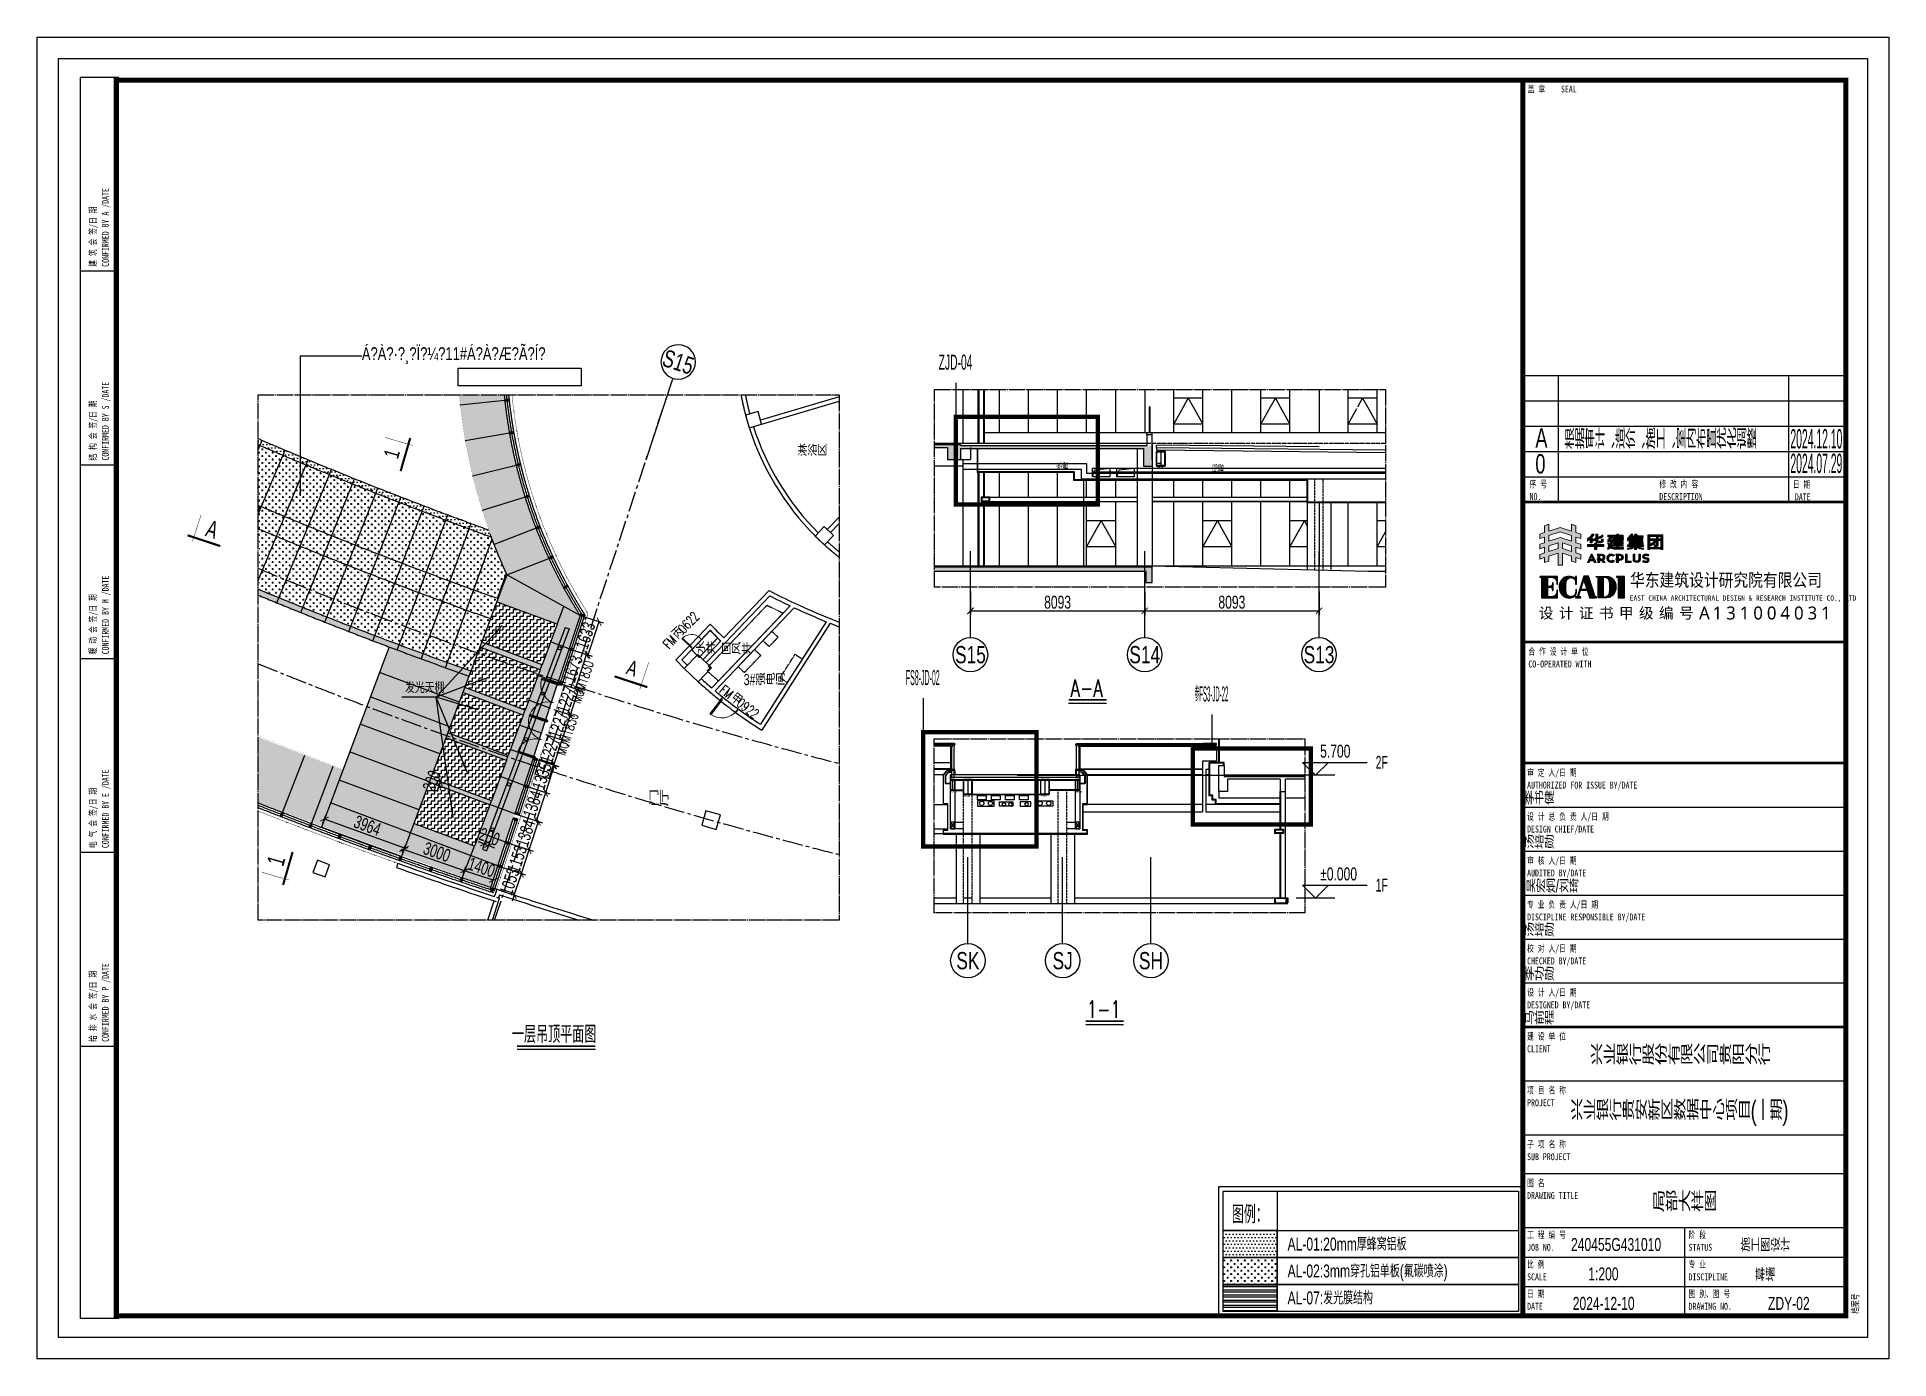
# Model space of a CAD drawing. Extents: x -8792 to 174344, y -43961 to 62816.
# Drawn here: x 88344 to 174344, y 1416 to 62816 of the extents above; entities that cross this region are included whole.
import ezdxf
from ezdxf.enums import TextEntityAlignment as Align
from ezdxf.xclip import XClip

# ---------------------------------------------------------------- set-up
doc = ezdxf.new("R2010")
doc.units = 0
doc.header["$LTSCALE"] = 50
doc.header["$XCLIPFRAME"] = 0
doc.set_wipeout_variables(frame=1)
for name, pattern in [('__DASH', [0.35, 0.25, -0.1]), ('CENTER2', [28.575, 19.05, -3.175, 3.175, -3.175]), ('CONTINOUS', [0]), ('Continuous-STLayerSet-Col', [0]), ('DASH', [0.35, 0.25, -0.1]), ('DASHED', [0.75, 0.5, -0.25]), ('DOT2', [0.125, 0, -0.125]), ('DOTE', [2.42, 2, -0.2, 0.02, -0.2]), ('HIDDEN', [0.375, 0.25, -0.125]), ('JIS_08_15', [17.25, 15, -0.75, 0.75, -0.75]), ('Y000000S0$0$CONTINOUS', [0])]:
    doc.linetypes.add(name, pattern=pattern)
for name, color, linetype in [('#分隔线', 1, 'JIS_08_15'), ('#填充层', 8, 'Continuous'), ('#大样、节点索引蓝线', 170, 'Continuous'), ('#幕墙线-平面', 7, 'Continuous'), ('#文字', 2, 'Continuous'), ('#标注', 1, 'Continuous'), ('#轴线', 1, 'CENTER2'), ('1-WIN-1', 3, 'Continuous'), ('2017_11-sheet-L2$0$C-SHET-TTLB', 11, 'Continuous'), ('2017_11-sheet-LOGO$0$C-SHET-TTLB', 11, 'Continuous'), ('2017_11-sheet-R$0$C-SHET-TTLB', 11, 'Continuous'), ('2017_11-sheet-R2$0$C-SHET-TTLB', 11, 'Continuous'), ('A-AL', 63, 'Continuous'), ('A-BEAM-PLAN-C', 2, 'Continuous'), ('A-BEAM-SECT-S', 10, 'Continuous'), ('A-CLNG-ACCS', 2, 'Continuous'), ('A-COLS-PLAN-C', 7, 'Continuous'), ('A-DETL-ALUM', 30, 'Continuous'), ('A-DIMS-100', 1, 'Continuous'), ('A-DIMS-150', 1, 'Continuous'), ('A-DIMS-200', 1, 'Continuous'), ('A-DOOR-HEAD', 9, 'HIDDEN'), ('A-ELEV-PATT', 8, 'Continuous'), ('A-EVTR', 2, 'Continuous'), ('A-FIXT', 55, 'Continuous'), ('A-FLOR', 2, 'Continuous'), ('A-FLOR-OTLN', 4, 'DOT2'), ('A-GLASS', 140, 'Continuous'), ('A-GLASS-E', 145, 'Continuous'), ('A-HATH', 9, 'Continuous'), ('A-NOTE', 4, 'Continuous'), ('A-ROOF-DRAN', 175, 'Continuous'), ('A-SECT-3', 151, 'Continuous'), ('A-STRS', 50, 'Continuous'), ('A-STRS-HRAL', 80, 'Continuous'), ('A-WALL-CONC', 6, 'Continuous'), ('A-WALL-E', 7, 'Continuous'), ('A-WALL-TPTN', 3, 'Continuous'), ('A-WIND-FRAM', 2, 'Continuous'), ('AXIS', 3, 'Continuous'), ('C-AXIS', 1, 'DOTE'), ('C-SHET-SHBD', 11, 'Continuous'), ('C-SHET-TTLB', 11, 'Continuous'), ('CDCC_Frame', 7, 'Continuous'), ('COLUMN', 9, 'Continuous'), ('DIM', 173, 'Continuous'), ('DIM_ELEV', 3, 'Continuous'), ('DIM_LEAD', 3, 'Continuous'), ('DIM_SYMB', 3, 'Continuous'), ('DOOR_FIRE', 4, 'Continuous'), ('DOOR_FIRE_TEXT', 7, 'Continuous'), ('G-EVAC', 5, 'Continuous'), ('G-PATT', 9, 'Continuous'), ('I—平面—文字', 40, 'Continuous'), ('L立面-细线', 5, 'Continuous'), ('PROMPT', 1, 'Continuous'), ('PUB_DIM', 3, 'Continuous'), ('PUB_HATCH', 8, 'Continuous'), ('PUB_TEXT', 7, 'Continuous'), ('STAIR', 2, 'Continuous'), ('TK', 7, 'Continuous'), ('WALL', 5, 'Continuous'), ('WINDOW', 5, 'Continuous'), ('WINDOW_TEXT', 7, 'Continuous'), ('WZ', 7, 'Continuous'), ('保温层', 6, 'Continuous'), ('吊顶', 7, 'Continuous'), ('外轮廓', 6, 'Continuous'), ('建-填充', 9, 'Continuous'), ('建-文字', 4, 'Continuous'), ('建-洁具', 55, 'Continuous'), ('建-消防-防火分区填充', 9, 'Continuous'), ('暖-空调箱-基础', 8, 'Continuous'), ('暖-设备-基础', 8, 'Continuous'), ('水-消防-消火栓', 30, 'Continuous'), ('消火栓', 7, 'Continuous'), ('消防救援', 1, 'Continuous'), ('电-电力-管线复核数量标注', 2, 'CONTINOUS'), ('看线', 4, 'Continuous'), ('通-图框-文字', 4, 'Continuous')]:
    doc.layers.add(name, color=color, linetype=linetype)
for name, color, linetype, true_color in [('20260120变更3', 1, 'Continuous', 0xff0000), ('建-消防-安全疏散', 1, 'Continuous', 0xff0000), ('建-消防-文字', 7, 'Continuous', 0xf71408)]:
    doc.layers.add(name, color=color, linetype=linetype, true_color=true_color)
doc.layers.add('定位边线-不打印', color=251, linetype='Continuous', plot=False)
doc.layers.add('暖-修改-云线', color=1, linetype='Continuous', plot=False)
doc.styles.add('#文字', font='jrs.shx', dxfattribs={"width": 0.7, "bigfont": 'jhz.shx'})
doc.styles.add('15-A201 地下一层平面图$0$JNLC_a_fp_003$0$Standard', font='', dxfattribs={"width": 0.75})
doc.styles.add('2017_11-sheet-L2$0$SHEET-ECADI', font='', dxfattribs={"width": 0.7})
doc.styles.add('2017_11-sheet-LOGO$0$微软雅黑L', font='')
doc.styles.add('2017_11-sheet-LOGO$0$黑体', font='')
doc.styles.add('2017_11-sheet-R$0$SHEET-ECADI', font='', dxfattribs={"width": 0.7})
doc.styles.add('2017_11-sheet-R2$0$SHEET-ECADI', font='', dxfattribs={"width": 0.7})
doc.styles.add('_TCH_DIM', font='SIMPLEX', dxfattribs={"bigfont": 'GBCBIG'})
doc.styles.add('_TCH_LABEL', font='COMPLEX', dxfattribs={"bigfont": 'GBCBIG'})
doc.styles.add('_TCH_WINDOW', font='SIMPLEX', dxfattribs={"height": 3.5, "bigfont": 'GBCBIG'})
doc.styles.add('HZ', font='jrs.shx', dxfattribs={"width": 0.6, "bigfont": 'hztxt.shx'})
doc.styles.add('JHZX', font='jrs.shx', dxfattribs={"width": 0.6, "bigfont": 'jhz.shx'})
doc.styles.get("Standard").update_dxf_attribs({"font": 'romans.shx', "bigfont": 'chinese.shx'})
doc.styles.add('XD-2008', font='xd-hzs.shx', dxfattribs={"width": 0.7, "bigfont": 'xd-hztxt.shx'})
doc.styles.add('XD2008', font='@1romans.shx', dxfattribs={"width": 0.7, "bigfont": '!hztxt.shx'})
doc.styles.add('图纸文字', font='txt.shx', dxfattribs={"width": 0.7, "bigfont": 'HZTXT.shx'})
doc.styles.add('幼圆', font='')
doc.styles.add('文字1', font='jrs.shx', dxfattribs={"width": 0.7, "bigfont": 'hztxt.shx'})
doc.styles.add('楷体', font='', dxfattribs={"width": 0.75})
doc.styles.add('黑体', font='')
doc.styles.get('15-A201 地下一层平面图$0$JNLC_a_fp_003$0$Standard').set_extended_font_data('STXihei')
doc.styles.get('2017_11-sheet-L2$0$SHEET-ECADI').set_extended_font_data('SimHei')
doc.styles.get('2017_11-sheet-LOGO$0$微软雅黑L').set_extended_font_data('Microsoft YaHei Light')
doc.styles.get('2017_11-sheet-LOGO$0$黑体').set_extended_font_data('SimHei')
doc.styles.get('2017_11-sheet-R$0$SHEET-ECADI').set_extended_font_data('SimHei')
doc.styles.get('2017_11-sheet-R2$0$SHEET-ECADI').set_extended_font_data('SimHei')
doc.styles.get('幼圆').set_extended_font_data('YouYuan')
doc.styles.get('楷体').set_extended_font_data('KaiTi_GB2312')
doc.styles.get('黑体').set_extended_font_data('SimHei')
doc.dimstyles.new('JZBZ-200', dxfattribs={"dimscale": 200, "dimtxt": 3, "dimasz": 1.5, "dimexe": 1, "dimexo": 1, "dimgap": 0.5, "dimtad": 1, "dimdec": 0, "dimdsep": 46, "dimtxsty": '#文字', "dimblk1": 'ARCHTICK', "dimblk2": 'ARCHTICK', "dimsah": 1, "dimcen": 0, "dimclrd": 1, "dimclre": 1, "dimclrt": 2, "dimadec": 3, "dimazin": 2, "dimtfac": 1, "dimtdec": 0, "dimtix": 1, "dimtmove": 0, "dimatfit": 3, "dimfxl": 0, "dimlwd": -1, "dimlwe": -1, "dimarcsym": 0})
doc.dimstyles.new('JZBZ-300', dxfattribs={"dimscale": 300, "dimtxt": 3, "dimasz": 1.5, "dimexe": 1, "dimexo": 1, "dimgap": 0.5, "dimtad": 1, "dimdec": 0, "dimdsep": 46, "dimtxsty": 'JHZX', "dimblk1": 'ARCHTICK', "dimblk2": 'ARCHTICK', "dimsah": 1, "dimcen": 0, "dimclrd": 1, "dimclre": 1, "dimclrt": 2, "dimazin": 2, "dimtfac": 1, "dimtdec": 0, "dimtix": 1, "dimtmove": 0, "dimatfit": 3, "dimfxl": 0, "dimtolj": 1, "dimlwd": -1, "dimlwe": -1, "dimarcsym": 0})

msp = doc.modelspace()

# ---------------------------------------------------------------- texts
at = {"layer": '#文字', "insert": (103427.863, 48016.68), "char_height": 600, "attachment_point": 4, "style": '文字1'}
msp.add_mtext('{\\Fjrs,jhz|c134;\\W0.75;Á?À?·?¸?Ï?¼?11#Á?À?Æ?Ã?Í?}', dxfattribs=at)

# ---------------------------------------------------------------- blocks, each defined once
blk = doc.blocks.new('A3文本框')
at = {"layer": 'Defpoints', "ltscale": 500}
blk.add_lwpolyline([(10, -10), (-420, -10), (-420, 297), (10, 297)], close=True, dxfattribs=at)
at = {"layer": 'C-SHET-SHBD', "style": 'XD2008', "width": 0.7}
for tag, height, p in [('子项名称', 4.5, (-37.49, 35.41)), ('图名', 4.5, (-37.49, 24.27)), ('比例', 3, (-56.3, 8.25)), ('MQJD-01', 3, (-13.24, 2.27))]:
    blk.add_attdef(tag, text='', height=height, dxfattribs=at).set_placement(p, align=Align.CENTER)
blk = doc.blocks.new('TL2')
at = {"layer": '#填充层', "ltscale": 5}
h = blk.add_hatch(dxfattribs=at)
h.set_pattern_fill('DOTS', color=256, scale=0.5)
h.set_pattern_definition([(0, (-786.7202, -17.09334), (0.396875, 0.79375), [0, -0.79375])])
h.paths.add_polyline_path([(-69.56, 19.79), (-57.06, 19.79), (-57.06, 13.54), (-69.56, 13.54)])
h = blk.add_hatch(dxfattribs=at)
h.set_pattern_fill('CROSS', color=256, scale=0.5)
h.set_pattern_definition([(0, (-317.8519, 917.3708), (0.79375, 0.79375), [0.396875, -1.190625]), (90, (-317.65346, 917.1723), (-0.79375, 0.79375), [0.396875, -1.190625])])
h.paths.add_polyline_path([(-69.56, 13.54), (-57.06, 13.54), (-57.06, 7.29), (-69.56, 7.29)])
at = {"layer": 'A-ELEV-PATT', "ltscale": 5}
h = blk.add_hatch(dxfattribs=at)
h.set_pattern_fill('STEEL', color=256, scale=0.75, angle=135)
h.set_pattern_definition([(180, (-358.2567, -120.9359), (-7e-17, -1.190625), []), (180, (-358.6776, -121.3568), (-7e-17, -1.190625), [])])
h.paths.add_polyline_path([(-69.56, 7.29), (-57.06, 7.29), (-57.06, 1.04), (-69.56, 1.04)])
at = {"layer": '#标注'}
for points in [[(-69.56, 19.79), (-57.06, 19.79), (-57.06, 13.54), (-69.56, 13.54)], [(-1.04, 13.54), (-57.06, 13.54), (-57.06, 19.79), (-1.04, 19.79)], [(-69.56, 13.54), (-57.06, 13.54), (-57.06, 7.29), (-69.56, 7.29)], [(-57.06, 13.54), (-1.04, 13.54), (-1.04, 7.29), (-57.06, 7.29)], [(-69.56, 7.29), (-57.06, 7.29), (-57.06, 1.04), (-69.56, 1.04)], [(-1.04, 1.04), (-57.06, 1.04), (-57.06, 7.29), (-1.04, 7.29)]]:
    blk.add_lwpolyline(points, close=True, dxfattribs=at)
at = {"color": 5}
for points in [[(-70.6, 30.01), (0, 30.01), (0, 0), (-70.6, 0)], [(-69.56, 28.97), (-57.06, 28.97), (-57.06, 19.79), (-69.56, 19.79)]]:
    blk.add_lwpolyline(points, close=True, dxfattribs=at)
at = {"color": 8}
blk.add_lwpolyline([(-69.56, 28.97), (-1.04, 28.97), (-1.04, 1.04), (-69.56, 1.04)], close=True, dxfattribs=at)
at = {"layer": '#文字', "style": '#文字', "width": 0.7}
blk.add_text('图例：', height=4.167, dxfattribs=at).set_placement((-63.4, 23.76), align=Align.MIDDLE)
for s, p in [('AL-01:20mm厚蜂窝铝板', (-54.64, 16.67)), ('AL-02:3mm穿孔铝单板(氟碳喷涂)', (-54.64, 10.42)), ('AL-07:发光膜结构', (-54.64, 4.17))]:
    blk.add_text(s, height=3, dxfattribs=at).set_placement(p, align=Align.MIDDLE_LEFT)
blk = doc.blocks.new('A$C80b62fe7')
at = {"layer": '#幕墙线-平面'}
for p, q in [((32917, 240541), (-2164, 291584)), ((32093, 239975), (-2988, 291018))]:
    blk.add_line(p, q, dxfattribs=at)
for points in [[(81479, 327708), (80530, 319047, -0.402137), (79840, 318470, 0.131388), (13983, 305560, -0.411975), (13115, 305854), (5658, 320811)], [(81709, 327421), (80789, 319019, -0.402137), (79822, 318210, 0.131388), (14097, 305326, -0.411975), (12883, 305738), (5429, 320689)], [(156488, 308800), (146787, 295199, -0.411969), (145523, 294983, 0.115883), (90483, 317043, -0.402156), (89715, 318042), (90635, 326443)], [(156281, 308956), (146575, 295350, -0.411969), (145673, 295196, 0.115883), (90522, 317300, -0.402156), (89974, 318013), (90922, 326673)], [(-1537, 316985), (6689, 302445, -0.411969), (6351, 301208, 0.208557), (-55297, 217895, -0.411975), (-56381, 217211), (-72691, 220827)], [(-1767, 316863), (6463, 302317, -0.411969), (6222, 301433, 0.208557), (-55550, 217954, -0.411975), (-56324, 217464), (-72641, 221082)], [(104680, 310722, 0.193315), (11051, 300130, 0.193315)], [(104611, 310472, 0.193315), (11175, 299902)], [(110375, 240749), (146690, 289826, 0.083994), (109271, 309089)], [(110582, 240592), (147053, 289879, 0.084509), (109349, 309336)], [(159190, 306764), (149540, 293235, -0.010223), (149435, 293095)], [(159989, 306162), (150354, 292655, -0.010223), (150225, 292481)], [(218024, 197947), (201349, 196927, -0.411972), (200385, 197773, 0.208557), (152529, 289704, -0.411975), (152389, 290978), (162789, 304052)], [(218015, 198207), (201333, 197186, -0.411972), (200645, 197790, 0.208557), (152693, 289906, -0.411975), (152592, 290816), (162997, 303896)], [(6636, 297634, 0.019059), (-1460, 292412), (33691, 241268)], [(6768, 297410, 0.018548), (-1099, 292347), (33905, 241415)], [(31120, 239306), (-4082, 290526, 0.032102), (-16478, 280071, 0.032102)], [(30906, 239159), (-4144, 290156, 0.031569), (-16298, 279883)], [(148675, 286642), (149609, 287904, -0.063099), (171827, 265182, -0.063099)], [(148884, 286487), (149658, 287533, -0.062564), (171619, 265025, -0.062564)], [(-44308, 240556, -0.090476), (-18622, 277964, -0.090476)], [(-44070, 240450, -0.090476), (-18437, 277781)], [(-46213, 141660, -0.19373), (-46213, 236074, -0.19373)], [(-45972, 141757, -0.19373), (-45972, 235977, -0.19373)], [(-74246, 212827), (-57762, 210069, -0.411969), (-57227, 209325, 0.102544), (-54791, 156654, -0.395718), (-60498, 146282), (-89972, 136705, 0.466577), (-107264, 93853, 0.049695), (-85011, 60537, -0.410623), (-85222, 58227), (-90819, 53508)], [(-74196, 213082), (-57719, 210325, -0.411969), (-56971, 209284, 0.102544), (-54539, 156718, -0.395718), (-60417, 146035), (-89892, 136458, 0.466577), (-107034, 93975, 0.049695), (-84810, 60702, -0.410623), (-85054, 58028), (-90652, 53309)], [(218300, 190062), (201594, 189917, 0.411972), (200691, 189006, -0.114715), (187457, 131803, -0.553584), (150555, 127958, 0.096237), (133308, 142947), (122611, 149123)], [(218308, 189802), (201596, 189657, 0.411972), (200951, 189006, -0.114715), (187690, 131688, -0.553584), (150350, 127798, 0.096237), (133178, 142722), (122452, 148915)], [(195085, 164469, -0.066753), (184274, 132652, -0.432715), (172536, 129109), (133941, 151392, -0.288068), (129686, 160578, -0.288068)], [(194830, 164519, -0.066753), (184041, 132768, -0.432715), (172666, 129334), (134077, 151613, -0.315823), (130112, 161478, -0.315823)], [(4589, 152271), (-32416, 132596, -0.432463), (-44019, 136540, -0.001385), (-44308, 137178, -0.001385)], [(4467, 152501), (-32538, 132825, -0.432463), (-43783, 136648, -0.001385), (-44070, 137285)], [(185222, 132043, -0.033443), (183913, 129978, -0.053994), (182890, 128857, -0.010769), (180713, 127017, -0.036264), (180017, 126533, -0.017896), (178679, 125803, -0.023932), (177635, 125342, -0.020246), (176282, 124883, -0.024527), (175136, 124605, -0.022222), (173952, 124433, -0.021533), (172720, 124362, -0.021442), (171657, 124393, -0.017327), (170348, 124533, -0.030191), (168875, 124834, -0.026605), (167254, 125363, -0.029083), (165303, 126249, -0.046671), (164182, 126980, -0.001278), (163090, 127852, -0.001771), (162306, 128486, -0.001424), (160987, 129565, 0.003345), (160424, 130023, 0.008984), (159339, 130861, 0.003616), (156592, 132875, 0.000661), (154901, 134092, 0.001028), (153811, 134871, 0.001862), (152217, 135997, 0.011745), (151960, 136168), (150029, 137389), (144108, 141135), (139074, 144321), (135017, 146887), (129943, 150097), (125883, 152666)], [(186100, 131566, -0.033443), (184720, 129388, -0.053994), (183552, 128108, -0.010769), (181342, 126240, -0.036264), (180527, 125673, -0.017896), (179126, 124909, -0.023932), (177995, 124409, -0.020246), (176565, 123924, -0.024527), (175323, 123623, -0.022222), (174052, 123438, -0.021533), (172734, 123363, -0.021442), (171585, 123396, -0.017327), (170207, 123543, -0.030191), (168616, 123868, -0.026605), (166894, 124430, -0.029083), (164837, 125364, -0.046671), (163561, 126197, -0.001278), (162464, 127072, -0.001771), (161675, 127710, -0.001424), (160352, 128794, 0.003345), (159799, 129243, 0.008984), (158742, 130059, 0.003616), (156007, 132064, 0.000661), (154318, 133279, 0.001028), (153231, 134057, 0.001862), (151643, 135178, 0.011745), (151425, 135323), (149495, 136544), (143573, 140290), (138539, 143475), (134483, 146042), (129408, 149252), (125348, 151821)], [(20308, 148087, -0.121616), (17435, 148449, 0.217422), (2589, 147550), (-28534, 131001, -0.182927), (-60062, 126981, 0.147323), (-77400, 125982)], [(20498, 147849, -0.128113), (17342, 148207, 0.217422), (2711, 147320), (-28412, 130772, -0.182927), (-60122, 126728, 0.147323), (-77311, 125738)], [(-106921, 111267, -0.260344), (-84683, 135269), (-53639, 145356)], [(-104010, 110538, -0.260577), (-83756, 132416), (-47152, 144309)], [(-103028, 110347, -0.260138), (-83447, 131465), (-46843, 143358)], [(173946, 128460, -0.010455), (173553, 128413, -0.021533), (172665, 128362, -0.021442), (171944, 128383, -0.017327), (170911, 128493, -0.030191), (169911, 128698, -0.026605), (168694, 129095, -0.029083), (167166, 129789, -0.046671), (166670, 130112, -0.001278), (165594, 130971, -0.001771), (164832, 131587, -0.001424), (163531, 132653, 0.003345), (162926, 133144, 0.008984), (161727, 134070, 0.003616), (158934, 136118, 0.000661), (157234, 137341, 0.001028), (156130, 138130, 0.001862), (154512, 139273, 0.011745), (154098, 139548), (152168, 140770), (150379, 141902)], [(169456, 119611, -0.027468), (167581, 120005, -0.026605), (165454, 120698, -0.029083), (162973, 121825, -0.046671), (161073, 123064, -0.001278), (159961, 123952, -0.001771), (159149, 124608, -0.001424), (157808, 125706, 0.003345), (157297, 126122, 0.008984), (156354, 126850, 0.003616), (153666, 128820, 0.000661), (151985, 130030, 0.001028), (150911, 130798, 0.001862), (149348, 131901, 0.011745), (149287, 131943), (147356, 133164), (143228, 135776)], [(161096, 120600, -0.027401), (159829, 121498, -0.001278), (158709, 122392, -0.001771), (157886, 123057, -0.001424), (156537, 124162, 0.003345), (156046, 124561, 0.008984), (155161, 125245, 0.003616), (152495, 127199, 0.000661), (150819, 128405, 0.001028), (149752, 129168, 0.000494), (149341, 129460)], [(-78822, 63164, 0.005574), (-75982, 59854, 0.004935), (-73407, 56977, 0.059294), (-38419, 26758, 0.058599), (2176, 5784, 0.058599)], [(-80806, 61500, 0.005574), (-77929, 58146, 0.004935), (-75320, 55231, 0.059294), (-39869, 24612, 0.058599), (1264, 3360, 0.058599)], [(-81572, 60857, 0.005574), (-78681, 57487, 0.004935), (-76058, 54557, 0.059294), (-40428, 23783, 0.058599), (912, 2424, 0.058599)], [(-83756, 59026, 0.005574), (-80823, 55607, 0.004935), (-78163, 52635, 0.059294), (-42023, 21421, 0.058599), (-92, -243, 0.058599)], [(-83557, 59193, 0.005574), (-80628, 55778, 0.004935), (-77971, 52810, 0.059294), (-41878, 21637, 0.058599), (0, 0, 0.058599)]]:
    blk.add_lwpolyline(points, format="xyb", dxfattribs=at)
for points in [[(2387, 319072), (10272, 304243)], [(1504, 318602), (9389, 303773)], [(111392, 239811), (147784, 288992)], [(112196, 239216), (148588, 288397)], [(113101, 238565), (147723, 285355)], [(113299, 238397), (147932, 285200)], [(59073, 266650), (61142, 252805)], [(59330, 266689), (61399, 252843)], [(66065, 253375), (64967, 267331)], [(66324, 253395), (65226, 267351)], [(61725, 266309), (63191, 253443)], [(62719, 266423), (64184, 253556)], [(-56864, 214233), (-73348, 217445)], [(-57055, 213251), (-73539, 216464)], [(146979, 209574), (133456, 205951)], [(147046, 209323), (133524, 205700)], [(134720, 204301), (147630, 207060)], [(134929, 203323), (147839, 206082)], [(134580, 201124), (148322, 203796)], [(134630, 200869), (148372, 203540)], [(201193, 193912), (218144, 194504)], [(201228, 192913), (218179, 193505)], [(6004, 191489), (-7587, 191964)], [(5994, 191229), (-7597, 191704)], [(-6897, 189367), (5952, 189367)], [(-6897, 188367), (5952, 188367)], [(-7597, 186031), (5994, 186505)], [(-7587, 185771), (6004, 186246)], [(14311, 156178), (-29519, 132873)], [(131281, 153984), (127885, 156133)], [(14780, 155295), (-29058, 131986)], [(134080, 149554), (126884, 154399)], [(128493, 147669), (124422, 150216)], [(153029, 137858), (146132, 142221), (134080, 149554)], [(-52355, 145773), (-48079, 147163)], [(152071, 132427), (143689, 137922), (135654, 143024), (128493, 147669)], [(-56547, 137051), (-45916, 140505)], [(-53497, 134888), (-44989, 137652)], [(-50047, 132854), (-43174, 135087)], [(-76347, 133772), (-73047, 134215), (-70336, 134548), (-68136, 134782), (-66366, 134929), (-64945, 134998), (-63794, 135002), (-62832, 134952), (-61979, 134857), (-61168, 134729), (-60381, 134569), (-59614, 134380), (-58862, 134163), (-58122, 133921), (-57389, 133654), (-56658, 133365), (-55926, 133055), (-55188, 132727), (-54446, 132385), (-53702, 132034), (-52956, 131681), (-52211, 131329), (-51468, 130985), (-50730, 130654), (-49997, 130342), (-49271, 130051), (-48547, 129783), (-47820, 129535), (-47085, 129306), (-46335, 129094), (-45565, 128897), (-44771, 128714), (-43946, 128544), (-43078, 128387), (-42133, 128260), (-41068, 128180), (-39841, 128166), (-38410, 128238), (-36734, 128412), (-34769, 128709), (-32475, 129145)], [(-45429, 131201), (-40615, 132765)]]:
    blk.add_lwpolyline(points, dxfattribs=at)
for centre, radius, start, end in [((71052, 188867), 128529, 333.50225, 195.7758), ((71052, 188867), 127529, 333.53985, 195.7884), ((71052, 188867), 126150, 351.08343, 34.92498), ((71052, 188867), 126410, 351.08343, 34.92498), ((-1073, 162920), 11800, 298, 8.89732), ((-1073, 162920), 12060, 298, 4.35999), ((-64186, 150970), 12922, 314.16032, 14.33234), ((-63683, 150873), 11460, 295.79876, 15.43532), ((-62698, 125486), 13099, 55.39113, 85.45876), ((148440, 130605), 8583, 54.98833, 57.68007), ((1942, -78526), 263921, 54.56163, 54.98833), ((-62709, 125457), 12129, 55.79853, 106.19211), ((-39802, 154185), 23663, 229.21813, 295.75897), ((-35291, -130843), 328134, 54.32609, 54.56163), ((-39804, 154192), 24670, 229.30195, 295.82345), ((-304445, -505772), 789670, 54.174529, 54.326091), ((-80687, 107390), 28076, 104.97717, 215.35023), ((-80576, 102587), 32764, 98.76325, 102.99383), ((18752, -58067), 237497, 53.34586, 54.17453), ((136563, 100252), 40153, 51.287, 53.34586), ((-67244, 91551), 40716, 66.63258, 112.33952), ((-35291, -130843), 323134, 54.32609, 54.56163), ((-304445, -505772), 784670, 54.174529, 54.326091), ((126503, 87702), 56238, 50.52049, 51.287), ((351210, 360492), 297185, 230.52049, 230.84685), ((-67589, 96435), 33474, 66.62015, 115.08693), ((18752, -58067), 232497, 53.34586, 54.17453), ((252229, 238927), 140420, 230.84685, 231.25265), ((-71843, 102032), 29275, 111.81001, 164.94097), ((334142, 340997), 271294, 231.25265, 231.54559), ((-39730, 154536), 28017, 246.06877, 267.12925), ((136563, 100252), 35153, 51.287, 53.34586), ((168647, 132602), 5179, 231.54559, 242.23396), ((202554, 80936), 52824, 116.00671, 117.96428), ((126503, 87702), 51238, 50.52049, 51.287), ((173892, 142564), 16438, 242.23396, 248.89744), ((173347, 136467), 9922, 291.0804, 296.56424), ((-68411, 98735), 31043, 115.51433, 160.51064), ((-39299, 155404), 31983, 242.01648, 247.85027), ((351210, 360492), 302185, 230.52049, 230.84685), ((173028, 140324), 14037, 248.89744, 254.99343), ((172101, 136868), 10459, 254.99343, 261.91055), ((173021, 143343), 16999, 261.91055, 265.88127), ((172522, 138694), 12333, 270.79468, 275.72887), ((172609, 137824), 11458, 275.72887, 280.82104), ((172877, 136423), 10032, 280.82104, 286.44107), ((171286, 141813), 15652, 286.44107, 291.0804), ((252229, 238927), 145420, 230.84685, 231.25265), ((172548, 136772), 10411, 265.88127, 270.79468), ((-67073, 97698), 30110, 113.13802, 213.4267), ((-67073, 97698), 29850, 113.13802, 213.4267), ((334142, 340997), 276294, 231.25265, 231.54559), ((168647, 132602), 10179, 231.54559, 242.23396), ((173892, 142564), 21438, 242.23396, 248.89744), ((173028, 140324), 19037, 248.89744, 254.99343), ((171286, 141813), 20652, 286.44107, 291.0804), ((173347, 136467), 14922, 291.0804, 292.87177), ((172101, 136868), 15459, 254.99343, 261.91055), ((173021, 143343), 21999, 261.91055, 265.88127), ((172548, 136772), 15411, 265.88127, 270.79468), ((172522, 138694), 17333, 270.79468, 275.72887), ((172609, 137824), 16458, 275.72887, 280.82104), ((172877, 136423), 15032, 280.82104, 286.44107), ((-76076, 106041), 31284, 170.38352, 222.90739), ((-67754, 104206), 36804, 170.09367, 213.79506), ((-67750, 104208), 35809, 170.11274, 213.79378), ((-67659, 99037), 34142, 161.91139, 196.01362), ((-65522, 96568), 34506, 158.71739, 199.2085), ((432565, 455317), 647023, 214.98925, 217.499399), ((432565, 455317), 648023, 214.98925, 217.499399), ((71052, 188867), 195350, 213.4267, 249.3814)]:
    blk.add_arc(centre, radius, start, end, dxfattribs=at)
blk = doc.blocks.new('A$C8c38d97e')
at = {"layer": '建-填充', "ltscale": 10}
h = blk.add_hatch(color=8, dxfattribs=at)
h.dxf.hatch_style = 1
edge = h.paths.add_edge_path()
edge.add_arc((0, 10), 128529, 105.25091, 105.78022)
edge.add_line((-34953, 123696), (-34681, 122734))
edge.add_arc((0, 10), 127529, 105.25093, 105.78024, ccw=False)
edge.add_line((-33546, 123049), (-33809, 124014))
edge = h.paths.add_edge_path()
edge.add_arc((0, 10), 128529, 112.66115, 113.19045)
edge.add_line((-50613, 118155), (-50220, 117236))
edge.add_arc((0, 10), 127529, 112.66117, 113.19047, ccw=False)
edge.add_line((-49135, 117695), (-49520, 118617))
edge = h.paths.add_edge_path()
edge.add_arc((0, 10), 128529, 121.65922, 122.18852)
edge.add_line((-68469, 108785), (-67936, 107939))
edge.add_arc((0, 10), 127529, 121.65925, 122.18854, ccw=False)
edge.add_line((-66936, 108562), (-67461, 109413))
h.paths.add_polyline_path([(-68101, 129156), (-68984, 128686), (-68421, 127627), (-67538, 128096)])
h = blk.add_hatch(color=8, dxfattribs=at)
h.dxf.hatch_style = 1
edge = h.paths.add_edge_path()
edge.add_arc((0, 10), 128529, 79.84412, 80.37343)
edge.add_line((21493, 126730), (21326, 125744))
edge.add_arc((0, 10), 127529, 79.84413, 80.37344, ccw=False)
edge.add_line((22487, 125542), (22663, 126526))
edge = h.paths.add_edge_path()
edge.add_arc((0, 10), 128529, 87.25447, 87.78378)
edge.add_line((4970, 128444), (4932, 127445))
edge.add_arc((0, 10), 127529, 87.25449, 87.7838, ccw=False)
edge.add_line((6109, 127394), (6157, 128392))
edge = h.paths.add_edge_path()
edge.add_arc((0, 10), 128529, 72.43373, 72.96304)
edge.add_line((37658, 122900), (37365, 121943))
edge.add_arc((0, 10), 127529, 72.43374, 72.96305, ccw=False)
edge.add_line((38489, 121593), (38791, 122546))
edge = h.paths.add_edge_path()
edge.add_line((-119661, 44113), (-120599, 44459))
edge.add_arc((0, 10), 128529, 159.76798, 160.29726)
edge.add_line((-121005, 43343), (-120063, 43006))
edge.add_arc((0, 10), 127529, 159.768, 160.29728, ccw=False)
edge = h.paths.add_edge_path()
edge.add_line((-123805, 30605), (-124776, 30845))
edge.add_arc((0, 10), 128529, 166.11933, 166.6486)
edge.add_line((-125056, 29691), (-124083, 29460))
edge.add_arc((0, 10), 127529, 166.11934, 166.64862, ccw=False)
edge = h.paths.add_edge_path()
edge.add_line((-112422, 60218), (-113304, 60690))
edge.add_arc((0, 10), 128529, 151.82876, 152.35804)
edge.add_line((-113860, 59641), (-112974, 59177))
edge.add_arc((0, 10), 127529, 151.82878, 152.35806, ccw=False)
edge = h.paths.add_edge_path()
edge.add_line((-104400, 73253), (-105218, 73827))
edge.add_arc((0, 10), 128529, 144.94805, 145.47734)
edge.add_line((-105896, 72852), (-105072, 72285))
edge.add_arc((0, 10), 127529, 144.94808, 145.47736, ccw=False)
edge = h.paths.add_edge_path()
edge.add_arc((0, 10), 128529, 130.65724, 131.18653)
edge.add_line((-84638, 96738), (-83980, 95985))
edge.add_arc((0, 10), 127529, 130.65726, 131.18655, ccw=False)
edge.add_line((-83090, 96757), (-83741, 97516))
edge = h.paths.add_edge_path()
edge.add_line((-94873, 85233), (-95617, 85901))
edge.add_arc((0, 10), 128529, 138.06731, 138.5966)
edge.add_line((-96406, 85014), (-95656, 84353))
edge.add_arc((0, 10), 127529, 138.06733, 138.59662, ccw=False)
h = blk.add_hatch(color=8, dxfattribs=at)
h.dxf.hatch_style = 1
edge = h.paths.add_edge_path()
edge.add_arc((0, 10), 128529, 94.13549, 94.6648)
edge.add_line((-10453, 128114), (-10372, 127117))
edge.add_arc((0, 10), 127529, 94.13551, 94.66482, ccw=False)
edge.add_line((-9197, 127208), (-9269, 128205))
h = blk.add_hatch(color=8, dxfattribs=at)
h.dxf.hatch_style = 1
edge = h.paths.add_edge_path()
edge.add_arc((0, 10), 128529, 65.02332, 65.55264)
edge.add_line((53193, 117016), (52779, 116106))
edge.add_arc((0, 10), 127529, 65.02333, 65.55265, ccw=False)
edge.add_line((53849, 115613), (54271, 116520))
edge = h.paths.add_edge_path()
edge.add_arc((0, 10), 128529, 72.43373, 72.96304)
edge.add_line((37658, 122900), (37365, 121943))
edge.add_arc((0, 10), 127529, 72.43374, 72.96305, ccw=False)
edge.add_line((38489, 121593), (38791, 122546))
h = blk.add_hatch(color=8, dxfattribs=at)
h.dxf.hatch_style = 1
h.paths.add_polyline_path([(88241, 116328), (87442, 116930), (86745, 115953), (87544, 115351)])
h = blk.add_hatch(color=8, dxfattribs=at)
h.dxf.hatch_style = 1
edge = h.paths.add_edge_path()
edge.add_arc((0, 10), 128529, 49.14383, 49.67315)
edge.add_line((83177, 97997), (82530, 97234))
edge.add_arc((0, 10), 127529, 49.14383, 49.67315, ccw=False)
edge.add_line((83425, 96468), (84079, 97224))
edge = h.paths.add_edge_path()
edge.add_arc((0, 10), 128529, 57.08358, 57.6129)
edge.add_line((68845, 108547), (68309, 107703))
edge.add_arc((0, 10), 127529, 57.08359, 57.6129, ccw=False)
edge.add_line((69301, 107067), (69845, 107906))
h = blk.add_hatch(color=8, dxfattribs=at)
h.dxf.hatch_style = 1
h.paths.add_polyline_path([(-67173, 92170), (-66361, 92754), (-65681, 91765), (-66493, 91181)])
h = blk.add_hatch(color=8, dxfattribs=at)
h.dxf.hatch_style = 1
edge = h.paths.add_edge_path()
edge.add_line((69275, 90060), (68879, 89525))
edge.add_arc((389, 539), 112292, 51.90503, 52.41541, ccw=False)
edge.add_line((69669, 88912), (70066, 89448))
edge.add_arc((10281, 12963), 97079, 51.98667, 52.57701)
edge = h.paths.add_edge_path()
edge.add_line((69593, 90490), (69275, 90060))
edge.add_arc((10281, 12963), 97079, 51.98667, 52.57701, ccw=False)
edge.add_line((70066, 89448), (70383, 89877))
edge.add_arc((389, 539), 113492, 51.9219, 52.42688)
h = blk.add_hatch(color=8, dxfattribs=at)
h.dxf.hatch_style = 1
edge = h.paths.add_edge_path()
edge.add_arc((0, 10), 128529, 41.73339, 42.2627)
edge.add_line((95121, 86451), (94381, 85778))
edge.add_arc((0, 10), 127529, 41.73339, 42.2627, ccw=False)
edge.add_line((95169, 84902), (95915, 85568))
edge = h.paths.add_edge_path()
edge.add_line((126522, -22616), (125538, -22440))
edge.add_arc((0, 10), 127529, 349.33135, 349.86066, ccw=False)
edge.add_line((125325, -23599), (126308, -23784))
edge.add_arc((0, 10), 128529, 349.33137, 349.86068)
edge = h.paths.add_edge_path()
edge.add_line((116525, -54227), (115619, -53805))
edge.add_arc((0, 10), 127529, 334.51086, 335.04016, ccw=False)
edge.add_line((115117, -54871), (116019, -55301))
edge.add_arc((0, 10), 128529, 334.51088, 335.04018)
edge = h.paths.add_edge_path()
edge.add_line((122184, -39876), (121233, -39565))
edge.add_arc((0, 10), 127529, 341.39178, 341.92108, ccw=False)
edge.add_line((120863, -40684), (121810, -41003))
edge.add_arc((0, 10), 128529, 341.3918, 341.9211)
h = blk.add_hatch(color=8, dxfattribs=at)
h.dxf.hatch_style = 1
h.paths.add_polyline_path([(-59017, 80302), (-58193, 80869), (-57525, 79897), (-58337, 79313)])
h = blk.add_hatch(color=8, dxfattribs=at)
h.dxf.hatch_style = 1
edge = h.paths.add_edge_path()
edge.add_line((102689, 77307), (101890, 76705))
edge.add_arc((0, 10), 127529, 36.44021, 36.96953, ccw=False)
edge.add_line((102595, 75761), (103399, 76355))
edge.add_arc((0, 10), 128529, 36.44022, 36.96953)
edge = h.paths.add_edge_path()
edge.add_line((111801, 63417), (110931, 62923))
edge.add_arc((0, 10), 127529, 29.02978, 29.55909, ccw=False)
edge.add_line((111508, 61896), (112382, 62381))
edge.add_arc((0, 10), 128529, 29.02978, 29.5591)
edge = h.paths.add_edge_path()
edge.add_line((118592, 49565), (117670, 49180))
edge.add_arc((0, 10), 127529, 22.14867, 22.67798, ccw=False)
edge.add_line((118119, 48091), (119045, 48468))
edge.add_arc((0, 10), 128529, 22.14868, 22.67799)
edge = h.paths.add_edge_path()
edge.add_line((123993, 33856), (123028, 33592))
edge.add_arc((0, 10), 127529, 14.73826, 15.26757, ccw=False)
edge.add_line((123333, 32454), (124301, 32709))
edge.add_arc((0, 10), 128529, 14.73827, 15.26758)
h = blk.add_hatch(color=8, dxfattribs=at)
h.dxf.hatch_style = 1
edge = h.paths.add_edge_path()
edge.add_arc((0, 10), 75850, 96.12231, 96.87769)
edge.add_line((-9083, 75315), (-8947, 74122))
edge.add_arc((0, 10), 74650, 96.11623, 96.88377, ccw=False)
edge.add_line((-7954, 74236), (-8089, 75428))
h = blk.add_hatch(color=8, dxfattribs=at)
h.dxf.hatch_style = 1
h.paths.add_polyline_path([(-49501, 66457), (-48689, 67041), (-48010, 66052), (-48822, 65468)])
h = blk.add_hatch(color=8, dxfattribs=at)
h.dxf.hatch_style = 1
h.paths.add_polyline_path([(51041, 65416), (51833, 64804), (51119, 63839), (50328, 64451)])
h = blk.add_hatch(color=8, dxfattribs=at)
h.dxf.hatch_style = 1
h.paths.add_polyline_path([(-41342, 54585), (-40533, 55173), (-39853, 54184), (-40665, 53601)])
h = blk.add_hatch(color=8, dxfattribs=at)
h.dxf.hatch_style = 1
edge = h.paths.add_edge_path()
edge.add_line((-122323, -38301), (-123289, -38545))
edge.add_arc((-134734, -37983), 11459, 350.14921, 357.18948, ccw=False)
edge.add_line((-123444, -39944), (-122432, -39615))
edge.add_arc((-135238, -37887), 12922, 352.31398, 358.16213)
edge = h.paths.add_edge_path()
edge.add_line((-125814, -20835), (-126801, -20998))
edge.add_arc((-120538, -20533), 6281, 184.24831, 195.09567)
edge.add_line((-126601, -22168), (-125616, -21996))
edge.add_arc((761, 140), 128301, 189.40896, 189.93505, ccw=False)
edge = h.paths.add_edge_path()
edge.add_line((-127643, -4656), (-128642, -4682))
edge.add_arc((-155, -1388), 128529, 181.46829, 181.99756)
edge.add_line((-128607, -5868), (-127607, -5833))
edge.add_arc((-155, -1388), 127529, 181.46831, 181.99758, ccw=False)
edge = h.paths.add_edge_path()
edge.add_line((-126844, 13211), (-127839, 13315))
edge.add_arc((0, 11), 128529, 174.05847, 174.58774)
edge.add_line((-127956, 12134), (-126961, 12039))
edge.add_arc((173, -6), 127704, 174.05903, 174.58758, ccw=False)
h.paths.add_polyline_path([(-142045, 28130), (-143222, 28359), (-143413, 27377), (-142236, 27148)])
h = blk.add_hatch(color=8, dxfattribs=at)
h.dxf.hatch_style = 1
edge = h.paths.add_edge_path()
edge.add_line((74221, 17699), (75395, 17950))
edge.add_arc((90666, 20966), 15566, 191.17348, 194.85554)
edge.add_line((75620, 16976), (74436, 16730))
edge.add_arc((110386, 25189), 36932, 191.70077, 193.24018, ccw=False)
h = blk.add_hatch(color=8, dxfattribs=at)
h.dxf.hatch_style = 1
edge = h.paths.add_edge_path()
edge.add_line((127626, 15226), (126633, 15107))
edge.add_arc((0, 10), 127529, 6.26925, 6.79856, ccw=False)
edge.add_line((126767, 13937), (127761, 14046))
edge.add_arc((0, 10), 128529, 6.26926, 6.79858)
edge = h.paths.add_edge_path()
edge.add_line((128435, -4923), (127435, -4884))
edge.add_arc((0, 10), 127529, 357.27097, 357.80028, ccw=False)
edge.add_line((127385, -6062), (128384, -6109))
edge.add_arc((0, 10), 128529, 357.27099, 357.8003)
h = blk.add_hatch(color=8, dxfattribs=at)
h.dxf.hatch_style = 1
h.paths.add_polyline_path([(146151, 5614), (145209, 5582), (145244, 4582), (146186, 4615)])
h = blk.add_hatch(color=8, dxfattribs=at)
h.dxf.hatch_style = 1
edge = h.paths.add_edge_path()
edge.add_line((-74698, 510), (-75898, 511))
edge.add_arc((1704, 11), 77604, 179.63061, 180.36941)
edge.add_line((-75898, -490), (-74698, -490))
edge.add_arc((-2, 10), 74698, 179.61649, 180.38352, ccw=False)
h = blk.add_hatch(color=8, dxfattribs=at)
h.dxf.hatch_style = 1
h.paths.add_polyline_path([(-98063, -54650), (-99122, -55214), (-98653, -56097), (-97593, -55533)])
h.paths.add_polyline_path([(-84289, -47327), (-85348, -47890), (-84879, -48773), (-83819, -48210)])
h.paths.add_polyline_path([(-70045, -40886), (-70515, -40003), (-71574, -40566), (-71105, -41449)])
h.paths.add_polyline_path([(-57800, -33242), (-58860, -33806), (-58390, -34689), (-57331, -34125)])
h = blk.add_hatch(color=8, dxfattribs=at)
h.dxf.hatch_style = 1
edge = h.paths.add_edge_path()
edge.add_arc((97595, -56255), 7179, 231.54559, 240.93568, ccw=False)
edge.add_line((93131, -61877), (92626, -62751))
edge.add_arc((97595, -56255), 8179, 232.58549, 240.82127)
edge.add_line((93608, -63396), (94108, -62530))
edge = h.paths.add_edge_path()
edge.add_arc((-69110, -267383), 261921, 54.80799, 54.98833)
edge.add_arc((77389, -58252), 6583, 54.98833, 57.68007)
edge.add_line((80908, -52689), (80408, -53556))
edge.add_arc((77389, -58252), 5583, 54.98833, 57.26424, ccw=False)
edge.add_arc((-69110, -267383), 260921, 54.78804, 54.98833, ccw=False)
edge.add_line((81338, -54204), (81840, -53334))
h.paths.add_polyline_path([(69034, -45176), (68022, -44536), (67522, -45403), (68533, -46043)])
h.paths.add_polyline_path([(56861, -37475), (55846, -36833), (55346, -37700), (56361, -38342)])
h = blk.add_hatch(color=8, dxfattribs=at)
h.dxf.hatch_style = 1
edge = h.paths.add_edge_path()
edge.add_arc((-133750, -63371), 13099, 72.64461, 78.85399)
edge.add_line((-131218, -50519), (-130859, -51623))
edge.add_arc((-133760, -63400), 12129, 69.20927, 76.16051, ccw=False)
edge.add_line((-129455, -52061), (-129842, -50868))
h = blk.add_hatch(color=8, dxfattribs=at)
h.dxf.hatch_style = 1
edge = h.paths.add_edge_path()
edge.add_arc((-144774, -84862), 30546, 137.42024, 139.11751)
edge.add_line((-167869, -64869), (-167131, -65544))
edge.add_arc((-144772, -84865), 29550, 137.49147, 139.16876, ccw=False)
edge.add_line((-166556, -64898), (-167266, -64194))
h.paths.add_polyline_path([(-147708, -54134), (-148849, -54504), (-148540, -55456), (-147399, -55085)])
h = blk.add_hatch(color=8, dxfattribs=at)
h.dxf.hatch_style = 1
edge = h.paths.add_edge_path()
edge.add_arc((-97645, 29979), 89642, 258.0123, 258.89396, ccw=False)
edge.add_line((-116264, -57708), (-115905, -58812))
edge.add_arc((-110856, -34665), 24670, 258.18884, 261.35245)
edge.add_line((-114565, -59054), (-114913, -57984))
h = blk.add_hatch(color=8, dxfattribs=at)
h.dxf.hatch_style = 1
edge = h.paths.add_edge_path()
edge.add_line((-157532, -119846), (-158325, -120456))
edge.add_arc((360809, 267402), 648023, 216.764335, 216.868827)
edge.add_line((-157616, -121402), (-156828, -120787))
edge.add_arc((360809, 267402), 647023, 216.763035, 216.867163, ccw=False)
h = blk.add_hatch(color=8, dxfattribs=at)
h.dxf.hatch_style = 1
edge = h.paths.add_edge_path()
edge.add_arc((801, -852), 198700, 222.36941, 222.39602, ccw=False)
edge.add_line((-146002, -134758), (-146371, -135095))
edge.add_arc((801, -852), 199200, 222.36941, 222.39602)
edge.add_arc((801, -852), 199200, 222.39602, 222.70969)
edge.add_line((-145571, -135966), (-145204, -135627))
edge.add_arc((801, -852), 198700, 222.39602, 222.70969, ccw=False)
edge = h.paths.add_edge_path()
edge.add_arc((801, -852), 198200, 222.36941, 222.39602, ccw=False)
edge.add_line((-145632, -134421), (-146002, -134758))
edge.add_arc((801, -852), 198700, 222.36941, 222.39602)
edge.add_arc((801, -852), 198700, 222.39602, 222.70969)
edge.add_line((-145204, -135627), (-144836, -135288))
edge.add_arc((801, -852), 198200, 222.39602, 222.70969, ccw=False)
h = blk.add_hatch(color=8, dxfattribs=at)
h.dxf.hatch_style = 1
edge = h.paths.add_edge_path()
edge.add_line((-136890, -144008), (-137233, -144372))
edge.add_arc((-853, 821), 199200, 226.793, 227.13327)
edge.add_line((-136368, -145180), (-136028, -144813))
edge.add_arc((-853, 821), 198700, 226.793, 227.13327, ccw=False)
edge = h.paths.add_edge_path()
edge.add_line((-136548, -143644), (-136890, -144008))
edge.add_arc((-853, 821), 198700, 226.793, 227.13327)
edge.add_line((-136028, -144813), (-135688, -144447))
edge.add_arc((-853, 821), 198200, 226.793, 227.13327, ccw=False)
h = blk.add_hatch(color=8, dxfattribs=at)
h.dxf.hatch_style = 1
edge = h.paths.add_edge_path()
edge.add_line((-125064, -153750), (-125377, -154140))
edge.add_arc((-915, 751), 198700, 231.21659, 231.55686)
edge.add_line((-124455, -154876), (-124144, -154485))
edge.add_arc((-915, 751), 198200, 231.21659, 231.55686, ccw=False)
edge = h.paths.add_edge_path()
edge.add_line((-125377, -154140), (-125690, -154530))
edge.add_arc((-915, 751), 199200, 231.21659, 231.55686)
edge.add_line((-124766, -155268), (-124455, -154876))
edge.add_arc((-915, 751), 198700, 231.21659, 231.55686, ccw=False)
h = blk.add_hatch(color=8, dxfattribs=at)
h.dxf.hatch_style = 1
edge = h.paths.add_edge_path()
edge.add_line((-113115, -163358), (-113395, -163773))
edge.add_arc((-1947, 1333), 199200, 235.98045, 236.32073)
edge.add_line((-112412, -164432), (-112135, -164016))
edge.add_arc((-1947, 1333), 198700, 235.98045, 236.32073, ccw=False)
edge = h.paths.add_edge_path()
edge.add_arc((-1947, 1333), 198200, 235.98045, 236.32073, ccw=False)
edge.add_line((-112835, -162944), (-113115, -163358))
edge.add_arc((-1947, 1333), 198700, 235.98045, 236.32073)
edge.add_line((-112135, -164016), (-111858, -163600))
h = blk.add_hatch(color=8, dxfattribs=at)
h.dxf.hatch_style = 1
edge = h.paths.add_edge_path()
edge.add_line((-98909, -171746), (-99156, -172181))
edge.add_arc((-1022, 595), 198700, 240.40404, 240.74432)
edge.add_line((-98128, -172760), (-97884, -172324))
edge.add_arc((-1022, 595), 198200, 240.40404, 240.74432, ccw=False)
edge = h.paths.add_edge_path()
edge.add_line((-99156, -172181), (-99403, -172615))
edge.add_arc((-1022, 595), 199200, 240.40404, 240.74432)
edge.add_line((-98372, -173197), (-98128, -172760))
edge.add_arc((-1022, 595), 198700, 240.40404, 240.74432, ccw=False)
h = blk.add_hatch(color=8, dxfattribs=at)
h.dxf.hatch_style = 1
edge = h.paths.add_edge_path()
edge.add_line((-85367, -178863), (-85579, -179316))
edge.add_arc((-1064, 514), 198700, 244.82764, 245.16791)
edge.add_line((-84510, -179814), (-84300, -179361))
edge.add_arc((-1064, 514), 198200, 244.82764, 245.16791, ccw=False)
edge = h.paths.add_edge_path()
edge.add_line((-85579, -179316), (-85792, -179768))
edge.add_arc((-1064, 514), 199200, 244.82764, 245.16792)
edge.add_line((-84720, -180268), (-84510, -179814))
edge.add_arc((-1064, 514), 198700, 244.82764, 245.16791, ccw=False)
h = blk.add_hatch(color=8, dxfattribs=at)
h.dxf.hatch_style = 1
edge = h.paths.add_edge_path()
edge.add_arc((0, 10), 198200, 248.91096, 249.25123, ccw=False)
edge.add_line((-71316, -184915), (-71496, -185381))
edge.add_arc((0, 10), 198700, 248.91096, 249.25124)
edge.add_line((-70394, -185802), (-70216, -185335))
edge = h.paths.add_edge_path()
edge.add_arc((0, 10), 198700, 248.91096, 249.25124, ccw=False)
edge.add_line((-71496, -185381), (-71676, -185848))
edge.add_arc((0, 10), 199200, 248.91096, 249.25124)
edge.add_line((-70571, -186270), (-70394, -185802))
at = {"layer": '#幕墙线-平面', "color": 4, "ltscale": 10}
for p, q in [((14669, 138547), (13661, 129342)), ((15663, 138438), (14655, 129233)), ((-129636, 29100), (-131095, 21593)), ((-58149, -30030), (-62071, -32116)), ((-53455, -38860), (-55652, -40028))]:
    blk.add_line(p, q, dxfattribs=at)
for points in [[(10445, 139010), (19888, 137975)], [(10314, 137817), (19757, 136782)], [(10183, 136624), (19627, 135589)], [(10053, 135431), (19496, 134396)], [(9922, 134238), (19365, 133204)], [(9791, 133045), (19235, 132011)], [(-72818, 128006), (-65393, 131954)], [(9661, 131852), (19104, 130818)], [(-72227, 126962), (-64858, 130880)], [(-3375, 129862), (-3278, 126114)], [(-2175, 129888), (-2113, 126139)], [(-976, 129902), (-948, 126153)], [(224, 129906), (218, 126156)], [(1424, 129898), (1383, 126148)], [(2624, 129880), (2548, 126130)], [(9530, 130660), (18973, 129625)], [(-71636, 125917), (-64322, 129806)], [(-14147, 129134), (-13739, 125406)], [(-12954, 129259), (-12580, 125528)], [(-11759, 129373), (-11420, 125639)], [(-10564, 129476), (-10259, 125739)], [(-9367, 129568), (-9097, 125828)], [(-8170, 129649), (-7934, 125907)], [(-6972, 129719), (-6771, 125975)], [(-5774, 129778), (-5607, 126032)], [(-4575, 129826), (-4443, 126078)], [(3824, 129850), (3713, 126101)], [(5023, 129809), (4878, 126062)], [(6222, 129757), (6042, 126011)], [(7420, 129694), (7206, 125950)], [(8618, 129620), (8369, 125878)], [(9815, 129534), (9532, 125795)], [(11024, 129592), (10693, 125702)], [(12221, 129485), (11854, 125598)], [(13417, 129367), (13014, 125483)], [(14611, 129237), (14172, 125357)], [(15804, 129097), (15329, 125221)], [(-71046, 124873), (-63787, 128732)], [(-21279, 128152), (-20665, 124453)], [(-20095, 128343), (-19515, 124638)], [(-18908, 128523), (-18362, 124813)], [(-17720, 128692), (-17209, 124977)], [(-16531, 128851), (-16054, 125131)], [(-15340, 128998), (-14897, 125274)], [(16996, 128945), (16486, 125074)], [(18186, 128783), (17640, 124916)], [(19352, 128456), (18793, 124748)], [(20538, 128272), (19945, 124569)], [(-70455, 123828), (-63252, 127658)], [(-24822, 127513), (-24106, 123832)], [(-23643, 127737), (-22961, 124050)], [(-22462, 127950), (-21814, 124257)], [(21722, 128076), (21095, 124379)], [(22904, 127870), (22243, 124179)], [(24084, 127653), (23389, 123968)], [(25262, 127425), (24533, 123747)], [(-69864, 122784), (-62716, 126584)], [(-29516, 126510), (-28664, 122858)], [(-28346, 126777), (-27528, 123117)], [(-27173, 127033), (-26389, 123366)], [(-25999, 127279), (-25248, 123605)], [(26438, 127186), (25675, 123515)], [(27612, 126937), (26815, 123272)], [(28783, 126676), (27952, 123019)], [(-33010, 125643), (-32057, 122016)], [(-31848, 125943), (-30928, 122307)], [(-30683, 126231), (-29797, 122588)], [(29952, 126405), (29088, 122756)], [(31119, 126123), (30220, 122482)], [(32282, 125830), (31350, 122197)], [(-69273, 121739), (-62181, 125510)], [(-35325, 125012), (-34306, 121403)], [(-34169, 125333), (-33183, 121715)], [(33443, 125526), (32478, 121902)], [(34601, 125212), (33602, 121597)], [(35757, 124887), (34724, 121282)], [(-68682, 120695), (-61645, 124436)], [(-38776, 123985), (-37656, 120406)], [(-37629, 124338), (-36542, 120749)], [(-36478, 124680), (-35426, 121081)], [(36909, 124551), (35843, 120956)], [(38058, 124205), (36959, 120619)], [(39203, 123848), (38071, 120273)], [(-68091, 119650), (-61110, 123362)], [(-41059, 123248), (-39874, 119690)], [(-39919, 123622), (-38767, 120053)], [(40346, 123480), (39181, 119916)], [(41485, 123102), (40287, 119549)], [(-67500, 118606), (-60574, 122288)], [(-43329, 122468), (-42079, 118933)], [(-42196, 122863), (-40978, 119317)], [(42620, 122714), (41389, 119171)], [(43752, 122315), (42488, 118784)], [(-45584, 121647), (-44268, 118135)], [(-44459, 122063), (-43175, 118539)], [(44880, 121905), (43584, 118386)], [(46004, 121486), (44676, 117979)], [(-66909, 117561), (-60039, 121214)], [(-47824, 120784), (-46443, 117297)], [(-46706, 121221), (-45358, 117721)], [(47124, 121055), (45763, 117561)], [(48240, 120615), (46847, 117133)], [(-66318, 116517), (-59503, 120140)], [(-50047, 119880), (-48602, 116420)], [(-48937, 120337), (-47525, 116863)], [(49352, 120164), (47927, 116695)], [(50460, 119703), (49003, 116247)], [(85229, 120100), (91945, 115039)], [(-65727, 115472), (-58968, 119066)], [(-52253, 118935), (-50745, 115502)], [(-51152, 119413), (-49676, 115966)], [(51564, 119232), (50075, 115790)], [(52663, 118750), (51143, 115322)], [(84532, 119123), (91198, 114100)], [(-65136, 114428), (-58433, 117993)], [(-54441, 117950), (-52870, 114545)], [(-53349, 118447), (-51809, 115028)], [(53758, 118259), (52206, 114845)], [(83835, 118146), (90451, 113160)], [(-55529, 117442), (-53926, 114051)], [(54848, 117757), (53264, 114358)], [(55933, 117245), (54318, 113861)], [(83138, 117169), (89704, 112221)], [(-64551, 113381), (-57892, 116921)], [(-57756, 116532), (-56023, 113036)], [(-56611, 116924), (-54977, 113548)], [(57014, 116723), (55368, 113354)], [(58090, 116192), (56412, 112838)], [(82442, 116192), (88957, 111282)], [(-59899, 115445), (-58102, 111982)], [(-58830, 115993), (-57065, 112514)], [(59160, 115650), (57452, 112312)], [(-60963, 114887), (-59134, 111440)], [(60226, 115099), (58487, 111776)], [(61287, 114537), (59517, 111231)], [(81745, 115215), (88210, 110343)], [(-63075, 113741), (-61183, 110329)], [(-62021, 114319), (-60161, 110889)], [(62342, 113966), (60542, 110676)], [(81048, 114238), (87463, 109404)], [(-64123, 113153), (-62199, 109759)], [(63392, 113385), (61562, 110112)], [(64437, 112795), (62577, 109539)], [(80351, 113261), (86716, 108465)], [(-66125, 111819), (-64216, 108591)], [(-65089, 112425), (-63210, 109180)], [(65476, 112195), (63586, 108956)], [(79654, 112284), (85969, 107525)], [(-67155, 111203), (-65216, 107993)], [(66510, 111585), (64589, 108364)], [(67538, 110966), (65588, 107763)], [(78957, 111307), (85222, 106586)], [(-68179, 110578), (-66211, 107386)], [(68560, 110337), (66580, 107152)], [(78260, 110330), (84475, 105647)], [(-70210, 109300), (-68184, 106145)], [(-69198, 109944), (-67200, 106770)], [(69576, 109699), (67567, 106533)], [(77563, 109353), (83727, 104708)], [(-71217, 108647), (-69161, 105510)], [(70586, 109052), (68548, 105904)], [(71591, 108395), (69524, 105266)], [(76867, 108376), (82980, 103769)], [(-72218, 107984), (-70133, 104867)], [(72589, 107729), (70493, 104619)], [(-73212, 107313), (-71099, 104215)], [(73581, 107054), (71457, 103964)], [(76170, 107399), (82233, 102830)], [(-75182, 105942), (-73012, 102884)], [(-74200, 106632), (-72058, 103554)], [(74567, 106369), (72414, 103299)], [(75637, 105803), (73365, 102626)], [(75468, 106426), (81491, 101887)], [(-76157, 105243), (-73960, 102205)], [(76611, 105100), (74310, 101943)], [(-77126, 104535), (-74900, 101517)], [(77578, 104388), (75248, 101253)], [(-78089, 103818), (-75834, 100821)], [(78539, 103666), (76186, 100561)], [(-79993, 102358), (-77684, 99403)], [(-79044, 103092), (-76763, 100116)], [(-71414, 102419), (-74460, 100229)], [(79494, 102937), (77113, 99854)], [(-80935, 101614), (-78599, 98681)], [(80441, 102198), (78031, 99136)], [(-81870, 100862), (-79507, 97951)], [(-70735, 101430), (-73780, 99240)], [(81284, 101328), (78937, 98403)], [(-82799, 100102), (-80409, 97212)], [(-70055, 100441), (-73101, 98251)], [(82216, 100573), (79843, 97670)], [(83142, 99809), (80742, 96928)], [(-83720, 99333), (-81303, 96465)], [(-69375, 99452), (-72421, 97262)], [(84060, 99037), (81634, 96178)], [(-84634, 98555), (-82191, 95710)], [(-68696, 98463), (-71741, 96273)], [(84972, 98256), (82518, 95420)], [(-85541, 97769), (-83071, 94947)], [(-68016, 97474), (-71062, 95284)], [(85876, 97467), (83396, 94653)], [(-86440, 96975), (-83945, 94175)], [(-67336, 96485), (-70382, 94296)], [(86772, 96669), (84267, 93879)], [(-87332, 96172), (-84811, 93396)], [(-66657, 95496), (-69702, 93307)], [(87661, 95864), (85131, 93096)], [(-88217, 95361), (-85670, 92609)], [(88543, 95050), (85987, 92306)], [(-89094, 94542), (-86522, 91813)], [(-65977, 94507), (-69023, 92318)], [(89417, 94228), (86836, 91508)], [(-90825, 92880), (-88021, 90013)], [(-89963, 93715), (-87366, 91010)], [(-65297, 93518), (-68343, 91329)], [(90284, 93398), (87678, 90702)], [(-91679, 92037), (-88850, 89198)], [(-64618, 92530), (-67663, 90340)], [(91143, 92560), (88512, 89888)], [(-92525, 91187), (-89855, 88554)], [(-63938, 91541), (-66983, 89351)], [(91994, 91714), (89338, 89066)], [(-93364, 90328), (-90669, 87721)], [(-63258, 90552), (-66304, 88362)], [(92837, 90860), (90157, 88237)], [(-94194, 89462), (-91475, 86879)], [(-62578, 89563), (-65624, 87373)], [(93673, 89998), (90968, 87400)], [(-95017, 88588), (-92274, 86031)], [(94500, 89129), (91772, 86556)], [(-90669, 87721), (-88516, 85530)], [(-89855, 88554), (-87685, 86347)], [(-61899, 88574), (-64944, 86384)], [(95319, 88252), (92567, 85705)], [(-95831, 87706), (-93064, 85175)], [(-91475, 86879), (-89347, 84714)], [(-61219, 87585), (-64265, 85395)], [(96130, 87368), (93355, 84846)], [(-96637, 86817), (-93847, 84311)], [(-92265, 86040), (-90168, 83907)], [(-60539, 86596), (-63585, 84406)], [(96933, 86476), (94135, 83980)], [(-97435, 85921), (-94622, 83441)], [(-59860, 85607), (-62905, 83417)], [(97728, 85577), (94907, 83107)], [(-98224, 85017), (-95389, 82563)], [(-59180, 84618), (-62226, 82428)], [(98514, 84671), (95670, 82226)], [(-99005, 84106), (-96147, 81679)], [(-58500, 83629), (-61546, 81439)], [(99292, 83757), (96426, 81339)], [(-99778, 83188), (-96898, 80787)], [(-57821, 82640), (-60866, 80450)], [(100062, 82836), (97173, 80445)], [(-100542, 82263), (-97640, 79888)], [(100822, 81908), (97912, 79544)], [(-101298, 81331), (-98374, 78983)], [(-57141, 81651), (-60187, 79461)], [(101575, 80973), (98642, 78636)], [(-102045, 80392), (-99099, 78071)], [(-56461, 80662), (-59507, 78472)], [(102318, 80031), (99364, 77721)], [(-102783, 79446), (-99816, 77152)], [(-55782, 79673), (-58827, 77483)], [(-103512, 78493), (-100524, 76227)], [(-55102, 78684), (-58147, 76494)], [(103053, 79083), (100078, 76800)], [(-104233, 77533), (-101224, 75295)], [(-54422, 77695), (-57468, 75505)], [(103779, 78127), (100783, 75872)], [(-104945, 76567), (-101915, 74357)], [(-53742, 76706), (-56788, 74517)], [(104497, 77165), (101480, 74938)], [(-53063, 75717), (-56108, 73528)], [(105205, 76197), (102168, 73997)], [(-105647, 75594), (-102598, 73412)], [(105904, 75221), (102847, 73050)], [(-106341, 74615), (-103271, 72461)], [(-52383, 74728), (-55429, 72539)], [(106594, 74240), (103517, 72097)], [(-107026, 73630), (-103936, 71504)], [(-51703, 73740), (-54749, 71550)], [(107276, 73252), (104179, 71138)], [(-107701, 72638), (-104592, 70541)], [(-51024, 72751), (-54069, 70561)], [(107948, 72258), (104831, 70172)], [(-108368, 71640), (-105240, 69572)], [(-50344, 71762), (-53390, 69572)], [(-109025, 70636), (-105878, 68597)], [(-49664, 70773), (-52710, 68583)], [(108611, 71258), (105475, 69201)], [(-48985, 69784), (-52030, 67594)], [(109264, 70251), (106110, 68223)], [(-109673, 69626), (-106507, 67616)], [(109908, 69239), (106735, 67240)], [(-110311, 68610), (-107127, 66629)], [(-48305, 68795), (-51351, 66605)], [(110543, 68220), (107352, 66251)], [(-110940, 67588), (-107738, 65637)], [(-47625, 67806), (-50671, 65616)], [(111169, 67196), (107959, 65257)], [(-111560, 66560), (-108339, 64639)], [(-46946, 66817), (-49991, 64627)], [(-112170, 65527), (-108932, 63635)], [(-46266, 65828), (-49312, 63638)], [(111785, 66166), (108557, 64257)], [(-45586, 64839), (-48632, 62649)], [(112391, 65131), (109146, 63251)], [(-112770, 64488), (-109515, 62626)], [(-44906, 63850), (-47952, 61660)], [(112988, 64090), (109726, 62240)], [(-113361, 63443), (-110089, 61612)], [(-44227, 62861), (-47272, 60671)], [(113575, 63043), (110296, 61224)], [(-113942, 62394), (-110653, 60593)], [(114152, 61991), (110857, 60202)], [(-114514, 61338), (-111208, 59568)], [(-43547, 61872), (-46593, 59682)], [(-115075, 60278), (-111754, 58538)], [(-42867, 60883), (-45913, 58693)], [(114720, 60934), (111408, 59175)], [(-42188, 59894), (-45233, 57704)], [(115278, 59872), (111950, 58144)], [(-115627, 59212), (-112289, 57503)], [(-41508, 58905), (-44554, 56715)], [(115826, 58804), (112482, 57107)], [(-116169, 58142), (-112816, 56463)], [(-40828, 57916), (-43874, 55727)], [(116364, 57732), (113005, 56065)], [(-116701, 57066), (-113333, 55419)], [(-40149, 56927), (-43194, 54738)], [(-117224, 55986), (-113840, 54370)], [(-39469, 55938), (-42515, 53749)], [(116893, 56654), (113518, 55019)], [(117411, 55572), (114022, 53968)], [(-117736, 54900), (-114337, 53316)], [(-38789, 54949), (-41835, 52760)], [(117919, 54485), (114515, 52912)], [(-118238, 53811), (-114825, 52257)], [(-38110, 53961), (-41155, 51771)], [(118418, 53393), (114999, 51852)], [(-118730, 52716), (-115302, 51194)], [(-119212, 51617), (-115770, 50127)], [(118906, 52297), (115473, 50788)], [(119384, 51196), (115937, 49719)], [(-119683, 50514), (-116228, 49056)], [(119852, 50091), (116391, 48646)], [(-120145, 49406), (-116676, 47980)], [(-120596, 48294), (-117115, 46900)], [(120309, 48982), (116836, 47568)], [(120756, 47869), (117270, 46487)], [(-121037, 47178), (-117543, 45816)], [(121193, 46751), (117695, 45402)], [(-121467, 46058), (-117961, 44728)], [(121620, 45629), (118109, 44312)], [(-121888, 44934), (-118369, 43637)], [(122036, 44504), (118513, 43219)], [(-122298, 43806), (-118767, 42542)], [(122442, 43375), (118907, 42123)], [(-122697, 42674), (-119155, 41443)], [(122838, 42242), (119291, 41022)], [(-123086, 41539), (-119533, 40340)], [(123222, 41105), (119665, 39919)], [(-123464, 40400), (-119900, 39234)], [(123597, 39965), (120029, 38811)], [(-123832, 39258), (-120257, 38125)], [(123961, 38821), (120382, 37701)], [(-124189, 38113), (-120604, 37013)], [(124314, 37675), (120725, 36587)], [(-124536, 36964), (-120941, 35897)], [(124657, 36525), (121058, 35470)], [(-124872, 35812), (-121268, 34778)], [(124989, 35371), (121380, 34351)], [(-125198, 34657), (-121584, 33657)], [(125310, 34215), (121692, 33228)], [(-125512, 33499), (-121889, 32532)], [(125621, 33056), (121994, 32102)], [(-143693, 32225), (-145297, 23970)], [(-142521, 31965), (-144114, 23772)], [(-125817, 32338), (-122185, 31405)], [(125921, 31894), (122285, 30974)], [(-141350, 31704), (-142930, 23574)], [(-140179, 31444), (-141747, 23376)], [(-139007, 31183), (-140563, 23178)], [(-126110, 31174), (-122469, 30275)], [(-137836, 30923), (-139380, 22980)], [(-136664, 30662), (-138196, 22782)], [(-135493, 30402), (-137013, 22584)], [(-134322, 30142), (-135829, 22386)], [(126210, 30730), (122566, 29843)], [(-133150, 29881), (-134646, 22188)], [(-131979, 29621), (-133462, 21990)], [(-130807, 29360), (-132279, 21792)], [(-126392, 30008), (-122744, 29142)], [(126488, 29562), (122837, 28709)], [(-128465, 28839), (-129912, 21395)], [(-127293, 28579), (-128729, 21192)], [(-126664, 28839), (-123008, 28007)], [(126756, 28393), (123097, 27573)], [(-127068, 27699), (-123261, 26870)], [(127013, 27220), (123346, 26435)], [(-127319, 26524), (-123504, 25730)], [(127259, 26046), (123585, 25294)], [(-127558, 25347), (-123736, 24588)], [(-127787, 24168), (-123958, 23444)], [(127494, 24869), (123813, 24151)], [(127718, 23690), (124031, 23007)], [(-128004, 22986), (-124169, 22298)], [(127931, 22509), (124238, 21860)], [(-128211, 21803), (-124370, 21150)], [(128134, 21327), (124435, 20711)], [(-128263, 20594), (-124560, 20000)], [(128325, 20142), (124621, 19561)], [(-128447, 19409), (-124739, 18849)], [(128506, 18956), (124796, 18409)], [(-128621, 18221), (-124908, 17695)], [(128675, 17768), (124961, 17255)], [(-128784, 17032), (-125066, 16541)], [(128834, 16578), (125115, 16100)], [(-128936, 15842), (-125214, 15385)], [(-129076, 14650), (-125350, 14228)], [(128982, 15387), (125258, 14943)], [(129118, 14195), (125391, 13786)], [(-129206, 13457), (-125476, 13069)], [(129244, 13002), (125513, 12627)], [(-129325, 12263), (-125592, 11909)], [(129358, 11807), (125624, 11467)], [(-129433, 11068), (-125696, 10749)], [(129462, 10612), (125724, 10306)], [(-129529, 9872), (-125790, 9587)], [(-129615, 8675), (-125873, 8425)], [(129554, 9415), (125814, 9144)], [(134732, 8602), (135003, 839)], [(135673, 8659), (135946, 847)], [(136614, 8717), (136888, 855)], [(137555, 8774), (137831, 863)], [(138495, 8832), (138773, 872)], [(139436, 8889), (139716, 880)], [(140377, 8947), (140659, 888)], [(141318, 9005), (141601, 896)], [(142259, 9062), (142544, 904)], [(143200, 9120), (143486, 913)], [(144141, 9177), (144429, 921)], [(145081, 9235), (145371, 929)], [(146022, 9292), (146314, 937)], [(146963, 9350), (147257, 946)], [(129636, 8218), (125893, 7981)], [(130026, 8365), (130292, 746)], [(130969, 8372), (131233, 806)], [(131909, 8429), (132175, 814)], [(132850, 8487), (133118, 822)], [(133791, 8544), (134061, 830)], [(-129689, 7477), (-125946, 7262)], [(129861, 7029), (125961, 6818)], [(-129753, 6279), (-126007, 6098)], [(129920, 5829), (126019, 5654)], [(-129805, 5080), (-126058, 4934)], [(129968, 4628), (126066, 4489)], [(-129847, 3881), (-126098, 3769)], [(-129877, 2681), (-126128, 2604)], [(130005, 3427), (126102, 3325)], [(130031, 2226), (126127, 2159)], [(-129896, 1482), (-126146, 1439)], [(129891, 1024), (126142, 994)], [(-129904, 282), (-126154, 274)], [(129895, -176), (126145, -171)], [(-129901, -918), (-126151, -892)], [(129888, -1376), (126138, -1336)], [(-129887, -2118), (-126138, -2057)], [(129870, -2576), (126121, -2502)], [(-129862, -3318), (-126113, -3222)], [(129840, -3776), (126092, -3667)], [(-129826, -4518), (-126078, -4387)], [(129800, -4975), (126053, -4831)], [(-129778, -5717), (-126032, -5551)], [(129748, -6174), (126003, -5996)], [(-129720, -6915), (-125975, -6715)], [(129686, -7372), (125942, -7159)], [(-129651, -8113), (-125908, -7879)], [(129612, -8570), (125870, -8323)], [(-129570, -9310), (-125830, -9041)], [(-129478, -10507), (-125741, -10203)], [(129527, -9767), (125788, -9485)], [(129431, -10963), (125695, -10647)], [(-129376, -11703), (-125641, -11365)], [(129325, -12159), (125591, -11807)], [(-129262, -12897), (-125531, -12525)], [(-129137, -14091), (-125410, -13684)], [(129207, -13353), (125477, -12967)], [(129078, -14546), (125351, -14126)], [(-129002, -15283), (-125278, -14842)], [(128938, -15738), (125216, -15283)], [(-128855, -16474), (-125135, -15998)], [(-128697, -17664), (-124982, -17153)], [(128787, -16928), (125069, -16439)], [(128625, -18117), (124912, -17594)], [(-128528, -18852), (-124818, -18307)], [(128452, -19305), (124744, -18747)], [(-128349, -20038), (-124644, -19459)], [(-128158, -21223), (-124459, -20610)], [(128268, -20490), (124565, -19899)], [(128073, -21674), (124376, -21049)], [(-127957, -22406), (-124263, -21759)], [(127868, -22857), (124176, -22197)], [(-127744, -23587), (-124056, -22906)], [(-127521, -24766), (-123839, -24051)], [(127651, -24037), (123966, -23343)], [(127423, -25215), (123745, -24487)], [(-127286, -25943), (-123612, -25194)], [(127185, -26391), (123513, -25629)], [(-127041, -27117), (-123374, -26334)], [(-52310, -41011), (-60324, -25939)], [(-126785, -28290), (-123125, -27473)], [(126936, -27565), (123271, -26769)], [(-53900, -40578), (-60527, -28114)], [(126676, -28737), (123019, -27907)], [(-126518, -29460), (-122866, -28609)], [(126405, -29906), (122755, -29042)], [(-126241, -30627), (-122597, -29743)], [(-55535, -40059), (-60981, -29817)], [(52346, -40495), (58815, -29291)], [(-125952, -31792), (-122317, -30874)], [(126123, -31072), (122482, -30175)], [(-57072, -39724), (-61583, -31240)], [(53385, -41095), (59004, -31363)], [(125831, -32236), (122198, -31305)], [(-125659, -32955), (-122023, -32038)], [(-58531, -39536), (-62293, -32462)], [(125527, -33397), (121903, -32433)], [(-125574, -34172), (-121729, -33201)], [(-59925, -39471), (-63087, -33524)], [(54425, -41695), (59480, -32940)], [(-125640, -35426), (-121435, -34365)], [(55464, -42295), (60120, -34231)], [(125213, -34555), (121599, -33557)], [(-62549, -39648), (-64885, -35255)], [(-61262, -39512), (-63954, -34450)], [(124889, -35710), (121283, -34679)], [(-125907, -36731), (-121142, -35528)], [(-63790, -39870), (-65876, -35947)], [(56503, -42895), (60878, -35318)], [(124554, -36863), (120958, -35798)], [(-126428, -38100), (-120848, -36692)], [(-64988, -40174), (-66922, -36535)], [(57542, -43495), (61733, -36237)], [(124208, -38012), (120622, -36914)], [(-67262, -41009), (-69041, -37662)], [(-66144, -40555), (-67982, -37099)], [(58582, -44095), (62673, -37010)], [(59621, -44695), (63698, -37634)], [(-127321, -39564), (-120554, -37855)], [(-68340, -41537), (-70101, -38225)], [(60660, -45295), (64737, -38234)], [(123851, -39157), (120276, -38027)], [(-134724, -43609), (-120039, -38838)], [(-122170, -39530), (-114559, -62956)], [(-121029, -39159), (-113356, -62775)], [(-119888, -38789), (-112215, -62404)], [(-70459, -42663), (-72220, -39352)], [(-69400, -42100), (-71160, -38789)], [(61699, -45895), (65776, -38834)], [(62736, -46499), (66813, -39437)], [(123484, -40300), (119919, -39136)], [(-124453, -40272), (-116996, -63221)], [(-123312, -39901), (-115772, -63105)], [(-71519, -43227), (-73279, -39916)], [(63762, -47122), (67839, -40060)], [(123106, -41439), (119552, -40242)], [(-126735, -41014), (-119476, -63355)], [(-125594, -40643), (-118231, -63305)], [(-73638, -44353), (-75399, -41042)], [(-72578, -43790), (-74339, -40479)], [(64775, -47765), (68852, -40703)], [(65775, -48428), (69928, -41235)], [(-130159, -42126), (-123281, -63294)], [(-129018, -41755), (-122001, -63350)], [(-127877, -41384), (-120733, -63370)], [(-74698, -44917), (-76458, -41606)], [(66761, -49112), (70964, -41833)], [(122718, -42574), (119176, -41345)], [(-132442, -42868), (-125878, -63068)], [(-131301, -42497), (-124574, -63200)], [(-76817, -46043), (-78577, -42732)], [(-75757, -45480), (-77518, -42169)], [(67734, -49815), (71997, -42430)], [(122320, -43706), (118788, -42444)], [(-134724, -43609), (-128528, -62679)], [(-133583, -43238), (-127196, -62895)], [(-78936, -47170), (-80696, -43859)], [(-77876, -46607), (-79637, -43296)], [(68692, -50538), (73029, -43026)], [(69635, -51279), (74057, -43620)], [(121911, -44834), (118391, -43540)], [(-137007, -44351), (-131235, -62114)], [(-135866, -43980), (-129874, -62420)], [(-79995, -47734), (-81756, -44422)], [(70563, -52040), (75083, -44212)], [(121491, -45959), (117984, -44632)], [(-140431, -45463), (-135237, -61448)], [(-139289, -45093), (-133924, -61606)], [(-138148, -44722), (-132591, -61826)], [(-82114, -48860), (-83875, -45549)], [(-81055, -48297), (-82815, -44986)], [(71476, -52819), (76105, -44802)], [(72373, -53616), (77123, -45389)], [(-142713, -46205), (-137805, -61310)], [(-141572, -45834), (-136530, -61351)], [(-83174, -49424), (-84934, -46113)], [(73254, -54431), (78136, -45974)], [(121062, -47079), (117567, -45720)], [(-144996, -46947), (-140303, -61388)], [(-143855, -46576), (-139063, -61323)], [(-85293, -50550), (-87053, -47239)], [(-84233, -49987), (-85994, -46676)], [(74118, -55264), (79145, -46557)], [(74965, -56114), (80148, -47136)], [(120621, -48196), (117139, -46804)], [(-148420, -48059), (-143928, -61882)], [(-147278, -47688), (-142787, -61511)], [(-146137, -47317), (-141528, -61503)], [(-86352, -51114), (-88113, -47803)], [(75795, -56981), (81146, -47712)], [(120171, -49308), (116702, -47884)], [(-150702, -48801), (-146269, -62444)], [(-149561, -48430), (-145106, -62140)], [(-88472, -52240), (-90232, -48929)], [(-87412, -51677), (-89173, -48366)], [(76607, -57864), (82137, -48285)], [(77401, -58763), (83123, -48853)], [(119710, -50416), (116254, -48960)], [(119710, -50416), (116254, -48960)], [(-152985, -49542), (-148550, -63191)], [(-151843, -49172), (-147417, -62794)], [(-89531, -52804), (-91292, -49493)], [(78177, -59678), (84101, -49418)], [(-156408, -50655), (-151859, -64658)], [(-155267, -50284), (-150771, -64122)], [(-154126, -49913), (-149668, -63633)], [(-91650, -53931), (-93411, -50619)], [(-90591, -53367), (-92351, -50056)], [(78935, -60609), (85072, -49979)], [(79683, -61547), (86039, -50537)], [(119239, -51520), (115797, -50032)], [(-158691, -51397), (-153987, -65873)], [(-157550, -51026), (-152931, -65241)], [(-92710, -54494), (-94470, -51183)], [(80473, -62451), (87023, -51105)], [(118758, -52619), (115330, -51100)], [(-160974, -52138), (-156050, -67291)], [(-159832, -51767), (-155027, -66556)], [(-94829, -55621), (-96589, -52310)], [(-93769, -55057), (-95530, -51746)], [(81310, -63310), (88023, -51683)], [(82193, -64122), (89037, -52268)], [(118267, -53714), (114853, -52163)], [(-163226, -52966), (-156999, -68034)], [(-162108, -52529), (-156546, -67671)], [(-95888, -56184), (-97649, -52873)], [(83119, -64886), (90062, -52860)], [(117766, -54804), (114366, -53222)], [(-165405, -53969), (-157862, -68766)], [(-164325, -53446), (-157438, -68399)], [(-113660, -54073), (-110980, -62320)], [(-98007, -57311), (-99768, -54000)], [(-96948, -56747), (-98708, -53436)], [(84084, -65598), (91095, -53456)], [(85087, -66257), (92132, -54055)], [(-166463, -54535), (-158273, -69134)], [(-99067, -57874), (-100827, -54563)], [(86124, -66860), (93171, -54655)], [(117254, -55890), (113869, -54276)], [(-168507, -55792), (-159058, -69879)], [(-167498, -55143), (-158671, -69505)], [(-111886, -55650), (-109808, -62046)], [(-101206, -58964), (-102946, -55690)], [(-100129, -58432), (-101887, -55126)], [(87192, -67407), (94209, -55254)], [(88288, -67895), (95242, -55851)], [(116733, -56970), (113363, -55326)], [(-169490, -56480), (-159433, -70254)], [(-110370, -56431), (-108645, -61742)], [(-103404, -59942), (-105147, -56663)], [(-102297, -59467), (-104012, -56241)], [(89409, -68323), (96268, -56443)], [(112985, -56094), (116186, -58038)], [(-170445, -57207), (-159798, -70633)], [(-108977, -56834), (-107492, -61407)], [(-105662, -60806), (-107696, -56981)], [(-104525, -60389), (-106371, -56918)], [(90552, -68690), (97284, -57029)], [(91712, -68994), (98286, -57608)], [(115583, -59075), (112464, -56994)], [(-171370, -57971), (-160153, -71014)], [(92888, -69235), (99272, -58177)], [(114212, -61044), (111432, -58248)], [(114925, -60077), (111977, -57650)], [(-172264, -58771), (-160499, -71399)], [(94075, -69412), (100239, -58735)], [(95269, -69524), (101183, -59281)], [(112637, -62853), (110219, -59242)], [(113449, -61970), (110842, -58780)], [(-173126, -59606), (-160836, -71787)], [(96468, -69571), (101819, -59644)], [(97668, -69554), (102223, -59847)], [(98865, -69471), (102651, -60033)], [(100056, -69324), (103103, -60199)], [(110875, -64481), (108918, -59951)], [(111778, -63691), (109574, -59632)], [(-173953, -60475), (-161165, -72179)], [(101237, -69113), (103581, -60343)], [(102405, -68838), (104084, -60460)], [(103556, -68500), (104612, -60548)], [(104687, -68100), (105166, -60603)], [(105795, -67640), (105744, -60619)], [(106877, -67120), (106346, -60592)], [(107928, -66543), (106968, -60518)], [(108947, -65909), (107608, -60389)], [(109930, -65221), (108260, -60202)], [(-174746, -61376), (-161486, -72575)], [(-175501, -62308), (-161799, -72976)], [(-176220, -63269), (-162106, -73382)], [(-176899, -64259), (-162406, -73794)], [(-177538, -65274), (-162700, -74212)], [(-178137, -66314), (-162987, -74636)], [(-178694, -67377), (-163269, -75068)], [(-179208, -68461), (-163544, -75507)], [(-179678, -69565), (-163815, -75955)], [(-180104, -70687), (-164080, -76412)], [(-180485, -71825), (-164339, -76878)], [(-180821, -72977), (-164594, -77355)], [(-181110, -74141), (-164843, -77843)], [(-181353, -75316), (-165086, -78342)], [(-181549, -76500), (-165324, -78855)], [(-181698, -77691), (-165556, -79381)], [(-181799, -78886), (-165782, -79921)], [(-181852, -80085), (-166001, -80477)], [(-181858, -81285), (-166214, -81049)], [(-181816, -82484), (-166419, -81638)], [(-181727, -83681), (-166616, -82246)], [(-181590, -84873), (-166805, -82872)], [(-181405, -86058), (-166984, -83519)], [(-181173, -87236), (-167153, -84187)], [(-180895, -88403), (-167310, -84878)], [(-180571, -89558), (-167455, -85592)], [(-180201, -90700), (-167585, -86329)], [(-179785, -91825), (-167701, -87092)], [(-179326, -92934), (-167798, -87881)], [(-178822, -94023), (-167877, -88697)], [(-178276, -95091), (-167937, -89576)], [(-177708, -96148), (-167978, -90884)], [(-96606, -91693), (-80699, -94726)], [(-177134, -97202), (-167962, -92169)], [(-96726, -92651), (-85312, -93846)], [(-176553, -98252), (-167893, -93432)], [(-96827, -93847), (-80810, -94882)], [(-175967, -99299), (-167772, -94674)], [(-96881, -95046), (-81030, -95438)], [(-175374, -100342), (-167602, -95895)], [(-96887, -96245), (-81242, -96010)], [(-174775, -101382), (-167384, -97095)], [(-96845, -97445), (-81448, -96599)], [(-96755, -98641), (-81645, -97206)], [(-96618, -99833), (-81833, -97833)], [(-174169, -102418), (-167120, -98273)], [(-96433, -101019), (-82013, -98480)], [(-173558, -103451), (-166812, -99429)], [(-96202, -102196), (-82181, -99148)], [(-172941, -104480), (-166460, -100564)], [(-95924, -103364), (-82339, -99838)], [(-95599, -104519), (-82483, -100552)], [(-95229, -105660), (-82614, -101290)], [(-172317, -105505), (-166066, -101678)], [(-94814, -106786), (-82729, -102053)], [(-171687, -106527), (-165631, -102768)], [(-94354, -107894), (-82827, -102842)], [(-171052, -107544), (-165155, -103837)], [(-93851, -108983), (-82906, -103657)], [(-170410, -108558), (-164640, -104882)], [(-93304, -110052), (-82966, -104537)], [(-169762, -109568), (-163930, -106175)], [(-92736, -111109), (-83007, -105844)], [(-169108, -110575), (-163424, -107013)], [(-92162, -112163), (-82991, -107129)], [(-168449, -111577), (-162863, -107877)], [(-167783, -112576), (-162219, -108842)], [(-91582, -113213), (-82921, -108393)], [(-167111, -113570), (-161570, -109804)], [(-90995, -114260), (-82801, -109635)], [(-166434, -114561), (-160915, -110761)], [(-90402, -115303), (-82630, -110856)], [(-165750, -115547), (-160254, -111715)], [(-89803, -116343), (-82412, -112055)], [(-165061, -116529), (-159588, -112665)], [(-89198, -117379), (-82149, -113233)], [(-164366, -117507), (-158916, -113611)], [(-163665, -118482), (-158238, -114553)], [(-88587, -118412), (-81840, -114390)], [(-162959, -119451), (-157555, -115490)], [(-87969, -119440), (-81489, -115525)], [(-162246, -120417), (-156866, -116424)], [(-87345, -120466), (-81095, -116638)], [(-161528, -121379), (-156172, -117353)], [(-86716, -121487), (-80659, -117729)], [(-160805, -122336), (-155472, -118279)], [(-160075, -123289), (-154767, -119200)], [(-86080, -122505), (-80184, -118797)], [(-159340, -124237), (-154056, -120117)], [(-85438, -123519), (-79668, -119843)], [(-85438, -123519), (-79668, -119843)], [(-158599, -125181), (-153340, -121030)], [(-84790, -124529), (-78958, -121136)], [(-84790, -124529), (-78958, -121136)], [(-157853, -126121), (-152619, -121939)], [(-84137, -125535), (-78452, -121973)], [(-84137, -125535), (-78452, -121973)], [(-157101, -127056), (-151892, -122843)], [(-83477, -126538), (-77891, -122838)], [(-83477, -126538), (-77891, -122838)], [(-156344, -127987), (-151160, -123743)], [(-82811, -127536), (-77248, -123803)], [(-155581, -128913), (-150422, -124638)], [(-154812, -129835), (-149679, -125529)], [(-82140, -128531), (-76598, -124764)], [(-154039, -130752), (-148931, -126416)], [(-81462, -129521), (-75943, -125722)], [(-80779, -130507), (-75283, -126676)], [(-153259, -131665), (-148177, -127298)], [(-80090, -131490), (-74616, -127626)], [(-152475, -132572), (-147419, -128176)], [(-79395, -132468), (-73944, -128571)], [(-151685, -133476), (-146655, -129049)], [(-78580, -133360), (-73267, -129513)], [(-150889, -134374), (-145886, -129918)], [(-76858, -133584), (-72584, -130451)], [(-150088, -135268), (-145112, -130782)], [(-149282, -136157), (-144332, -131642)], [(-148471, -137041), (-143548, -132497)], [(-147654, -137920), (-142758, -133347)], [(-146833, -138795), (-141964, -134192)], [(-146006, -139664), (-141164, -135033)], [(-145174, -140529), (-140360, -135869)], [(-144336, -141389), (-139550, -136700)], [(-143494, -142243), (-138736, -137526)], [(-142647, -143093), (-137917, -138348)], [(-141794, -143938), (-137093, -139165)], [(-140937, -144777), (-136264, -139976)], [(-140075, -145612), (-135430, -140783)], [(-139207, -146441), (-134591, -141585)], [(-138335, -147265), (-133748, -142382)], [(-137458, -148084), (-132900, -143174)], [(-136576, -148898), (-132047, -143960)], [(-135689, -149706), (-131190, -144742)], [(-134798, -150510), (-130328, -145519)], [(-133901, -151308), (-129461, -146290)], [(-133000, -152100), (-128590, -147056)], [(-132095, -152887), (-127715, -147817)], [(-131184, -153669), (-126834, -148573)], [(-130269, -154445), (-125950, -149324)], [(-129350, -155216), (-125061, -150069)], [(-128425, -155982), (-124167, -150809)], [(-127497, -156742), (-123269, -151544)], [(-126564, -157496), (-122367, -152273)], [(-125626, -158245), (-121460, -152997)], [(-124684, -158988), (-120550, -153716)], [(-123737, -159726), (-119634, -154429)], [(-122787, -160458), (-118715, -155137)], [(-121831, -161185), (-117792, -155839)], [(-120872, -161905), (-116864, -156536)], [(-119908, -162620), (-115932, -157227)], [(-118940, -163329), (-114996, -157913)], [(-117968, -164033), (-114056, -158593)], [(-116992, -164731), (-113112, -159268)], [(-116011, -165423), (-112164, -159937)], [(-115027, -166109), (-111213, -160600)], [(-114038, -166789), (-110257, -161258)], [(-113046, -167463), (-109297, -161910)], [(-112049, -168132), (-108333, -162556)], [(-111048, -168794), (-107366, -163197)], [(-110044, -169451), (-106395, -163831)], [(-109035, -170101), (-105420, -164460)], [(-108023, -170746), (-104441, -165083)], [(-107007, -171384), (-103459, -165701)], [(-105987, -172017), (-102473, -166312)], [(-104964, -172643), (-101483, -166918)], [(-103937, -173263), (-100490, -167518)], [(-102906, -173878), (-99494, -168112)], [(-101871, -174486), (-98493, -168699)], [(-100833, -175088), (-97490, -169281)], [(-99792, -175683), (-96483, -169857)], [(-98746, -176273), (-95472, -170427)], [(-97698, -176856), (-94458, -170991)], [(-96646, -177433), (-93441, -171549)], [(-95590, -178004), (-92420, -172101)], [(-94531, -178569), (-91397, -172647)], [(-93469, -179127), (-90370, -173187)], [(-92403, -179679), (-89339, -173720)], [(-91335, -180224), (-88306, -174248)], [(-90263, -180764), (-87270, -174769)], [(-89187, -181296), (-86230, -175284)], [(-88109, -181823), (-85187, -175793)], [(-87028, -182343), (-84142, -176296)], [(-85943, -182857), (-83093, -176793)], [(-84855, -183364), (-82042, -177283)], [(-83765, -183864), (-80987, -177767)], [(-82671, -184359), (-79930, -178245)], [(-81575, -184846), (-78870, -178717)], [(-80476, -185328), (-77807, -179182)], [(-79374, -185802), (-76742, -179641)], [(-78269, -186270), (-75673, -180093)], [(-77161, -186732), (-74602, -180540)], [(-76050, -187187), (-73529, -180980)], [(-74937, -187635), (-72453, -181413)], [(-73822, -188077), (-71374, -181840)], [(-72703, -188512), (-70293, -182261)], [(-71582, -188940), (-69209, -182675)]]:
    blk.add_lwpolyline(points, dxfattribs=at)
at = {"layer": '#幕墙线-平面', "ltscale": 300}
blk.add_lwpolyline([(-89348, 89066), (-87182, 86862), (-90881, 83206), (-92944, 85306)], dxfattribs=at)
at = {"layer": '#幕墙线-平面'}
for points in [[(-147399, -55085), (-144098, -54642), (-141388, -54309), (-139188, -54075), (-137417, -53928), (-135997, -53858), (-134846, -53854), (-133884, -53905), (-133031, -54000), (-132219, -54128), (-131432, -54288), (-130665, -54477), (-129914, -54693), (-129174, -54936), (-128441, -55202), (-127710, -55491), (-126978, -55801), (-126240, -56130), (-125498, -56472), (-124753, -56823), (-124007, -57176), (-123262, -57528), (-122520, -57872), (-121781, -58203), (-121049, -58515), (-120323, -58805), (-119599, -59074), (-118872, -59322), (-118136, -59551), (-117386, -59763), (-116617, -59960), (-115822, -60142), (-114997, -60313), (-114130, -60470), (-113185, -60597), (-112120, -60677), (-110893, -60690), (-109462, -60619), (-107785, -60445), (-105821, -60148), (-103526, -59711)], [(-78763, -133336), (-75416, -133772), (-71978, -131262)]]:
    blk.add_lwpolyline(points, dxfattribs=at)
for points in [[(-96606, -91693, 0.157736), (-93344, -109965, 0.034124), (-78763, -133336, 0.034124)], [(-96351, -91741, 0.157619), (-93114, -109842, 0.034428), (-78408, -133382, 0.034428)], [(-93001, -92550, -0.001247), (-92961, -92388, -0.001247)], [(-90090, -93279, -0.002771), (-90008, -92951, -0.002771)], [(-89108, -93471, -0.002898), (-89025, -93138, -0.002898)]]:
    blk.add_lwpolyline(points, format="xyb", dxfattribs=at)
at = {"layer": '#幕墙线-平面', "color": 4, "ltscale": 10}
for points in [[(-149873, -125692, 0.005574), (-147034, -129002, 0.004935), (-144458, -131880, 0.059294), (-109471, -162099, 0.058599), (-68876, -183073, 0.058599)], [(-152624, -127999, 0.005574), (-149732, -131370, 0.004935), (-147110, -134300, 0.059294), (-111480, -165074, 0.058599), (-70140, -186433, 0.058599)], [(-151858, -127357, 0.005574), (-148981, -130711, 0.004935), (-146371, -133626, 0.059294), (-110920, -164245, 0.058599), (-69788, -185497, 0.058599)], [(-154608, -129664, 0.005574), (-151679, -133078, 0.004935), (-149022, -136047, 0.059294), (-112929, -167220, 0.058599), (-71052, -188857, 0.058599)]]:
    blk.add_lwpolyline(points, format="xyb", dxfattribs=at)
for centre, radius, start, end in [((0, 11), 130050, 81.56207, 85.93807), ((0, 11), 126150, 124.88606, 126.68903), ((20615, 26693), 92437, 51.23691, 53.46891), ((17030, 22081), 97079, 51.26359, 53.38887), ((16316, 21116), 97079, 51.26359, 53.38887), ((15602, 20151), 97079, 51.17499, 53.38887), ((14888, 19187), 97079, 51.17499, 53.38887), ((14175, 18222), 97079, 51.17499, 53.38887), ((13461, 17257), 97079, 51.17499, 53.38887), ((12747, 16293), 97079, 51.17499, 53.38887), ((12033, 15328), 97079, 51.17499, 53.38887), ((11319, 14363), 97079, 51.17499, 53.38887), ((10606, 13399), 97079, 51.17499, 53.38887), ((9892, 12434), 97079, 51.17499, 53.38887), ((9178, 11470), 97079, 51.17499, 53.38887), ((8464, 10505), 97079, 51.17499, 53.38887), ((7750, 9540), 97079, 51.17499, 53.38887), ((7037, 8576), 97079, 51.17499, 53.38887), ((6323, 7611), 97079, 51.17499, 53.38887), ((5609, 6646), 97079, 51.17499, 53.38887), ((4895, 5682), 97079, 51.17499, 53.38887), ((4182, 4717), 97079, 51.17499, 53.38887), ((3468, 3753), 97079, 51.17499, 53.38887), ((2754, 2788), 97079, 51.17499, 53.38887), ((2040, 1823), 97079, 51.17499, 53.38887), ((1326, 859), 97079, 51.17499, 53.38887), ((613, -106), 97079, 51.17499, 53.38887), ((0, 11), 77050, 94.23973, 98.76027), ((-101, -1071), 97079, 51.17499, 53.38887), ((-815, -2035), 97079, 51.17499, 53.38887), ((0, 11), 75850, 94.23561, 98.76439), ((-1529, -3000), 97079, 51.17499, 53.38887), ((0, 11), 74650, 94.23137, 98.76863), ((-2243, -3964), 97079, 51.17499, 53.38887), ((0, 11), 73450, 94.22698, 98.77302), ((-2956, -4929), 97079, 51.17499, 53.38887), ((0, 11), 72250, 94.22244, 98.77756), ((-3670, -5894), 97079, 51.17499, 53.38887), ((0, 11), 71050, 94.21775, 98.78225), ((-4384, -6858), 97079, 51.17499, 53.38887), ((0, 11), 69850, 94.2129, 98.7871), ((-5098, -7823), 97079, 51.17499, 53.38887), ((-5811, -8788), 97079, 51.17499, 53.38887), ((0, 11), 68650, 94.20789, 98.79211), ((-6525, -9752), 97079, 51.17499, 53.38887), ((0, 11), 67450, 94.20269, 98.79731), ((-7239, -10717), 97079, 51.17499, 53.38887), ((-7953, -11681), 97079, 51.17499, 53.38887), ((0, 11), 66250, 94.1973, 98.8027), ((0, 11), 65050, 94.19172, 98.80828), ((-8667, -12646), 97079, 51.17499, 53.38887), ((-9380, -13611), 97079, 51.17499, 53.38887), ((-10094, -14575), 97079, 51.17499, 53.38887), ((-10808, -15540), 97079, 51.17499, 53.38887), ((-11522, -16505), 97079, 51.17499, 53.38887), ((-12236, -17469), 97079, 51.17499, 53.38887), ((-12949, -18434), 97079, 51.17499, 53.38887), ((-13663, -19399), 97079, 51.17499, 53.38887), ((-14377, -20363), 97079, 51.17499, 53.38887), ((-15091, -21328), 97079, 51.17499, 53.38887), ((-15805, -22292), 97079, 51.17499, 53.38887), ((-16518, -23257), 97079, 51.17499, 53.38887), ((-17232, -24222), 97079, 51.17499, 53.38887), ((-17946, -25186), 97079, 51.17499, 53.38887), ((0, 11), 78700, 10.7452, 15.25481), ((0, 11), 75100, 10.73298, 15.26703), ((0, 11), 76300, 10.73718, 15.26283), ((0, 11), 77500, 10.74125, 15.25876), ((0, 11), 72700, 10.72416, 15.27584), ((0, 11), 73900, 10.72864, 15.27136), ((0, 11), 69100, 10.7452, 15.29021), ((0, 11), 70300, 10.71474, 15.28526), ((0, 11), 71500, 10.71953, 15.28047), ((0, 11), 65500, 10.69384, 15.30616), ((0, 11), 66700, 10.69935, 15.30066), ((0, 11), 67900, 10.70466, 15.29534), ((-2, 11), 77098, 177.73986, 182.26015), ((-2, 11), 75898, 177.73575, 182.26426), ((-2, 11), 74698, 177.7315, 182.26851), ((-2, 11), 73498, 177.72712, 182.27289), ((-2, 11), 72298, 177.72259, 182.27742), ((-2, 11), 71098, 177.71791, 182.2821), ((-2, 11), 69898, 177.71307, 182.28695), ((-2, 11), 68698, 177.70805, 182.29196), ((-2, 11), 67498, 177.70286, 182.29715), ((-2, 11), 66298, 177.69749, 182.30253), ((-2, 11), 65098, 177.69191, 182.30811)]:
    blk.add_arc(centre, radius, start, end, dxfattribs=at)
at = {"layer": '#幕墙线-平面'}
for centre, radius, start, end in [((-66767, -96428), 28076, 171.11864, 215.35023), ((-62156, -97776), 31284, 170.38352, 222.90739), ((-53834, -99611), 36804, 170.09367, 213.79506), ((-53830, -99610), 35809, 170.11274, 213.79378), ((-57923, -101786), 29275, 163.97348, 164.94097), ((-53739, -104780), 34142, 161.91139, 196.01362), ((-54491, -105082), 31043, 159.44169, 160.51064), ((-51602, -107250), 34506, 158.71739, 199.2085), ((-53153, -106119), 30110, 157.64817, 213.4267), ((-53153, -106119), 29850, 157.54611, 213.4267), ((446485, 251500), 647023, 214.98925, 216.435835), ((446485, 251500), 648023, 214.98925, 216.435365), ((84972, -14950), 195350, 213.4267, 216.54138)]:
    blk.add_arc(centre, radius, start, end, dxfattribs=at)
at = {"layer": 'DIM', "color": 4, "ltscale": 10}
blk.add_line((-54863, -36211), (-61046, -39498), dxfattribs=at)
for points in [[(-68984, 128686), (-67830, 128646), (-68421, 127627)], [(-10372, 127117), (-9941, 128155), (-9197, 127208)], [(4932, 127445), (5527, 128421), (6109, 127394)], [(21326, 125744), (22037, 126637), (22487, 125542)], [(-34681, 122734), (-34380, 123857), (-33546, 123049)], [(37365, 121943), (38234, 122721), (38489, 121593)], [(-50220, 117236), (-50105, 118372), (-49135, 117695)], [(52779, 116106), (53734, 116769), (53849, 115613)], [(87442, 116930), (87913, 115869), (86745, 115953)], [(-67936, 107939), (-67975, 109094), (-66936, 108562)], [(68309, 107703), (69334, 108235), (69301, 107067)], [(82530, 97234), (83629, 97611), (83425, 96468)], [(-83090, 96757), (-84137, 97175), (-83980, 95985)], [(-67163, 92177), (-66023, 92262), (-66493, 91181)], [(69600, 90496), (69997, 89352), (68886, 89531)], [(94381, 85778), (95524, 86005), (95169, 84902)], [(-94873, 85233), (-95970, 85506), (-95656, 84353)], [(-59017, 80302), (-57910, 80456), (-58337, 79313)], [(60321, 77956), (60782, 76898), (59607, 76991)], [(101890, 76705), (103017, 76870), (102595, 75761)], [(-9083, 75315), (-8032, 74927), (-8947, 74122)], [(-104400, 73253), (-105532, 73378), (-105072, 72285)], [(-49501, 66457), (-48402, 66623), (-48822, 65468)], [(51041, 65416), (51477, 64324), (50328, 64451)], [(110931, 62923), (112045, 62985), (111508, 61896)], [(-112422, 60218), (-113552, 60224), (-112974, 59177)], [(-41342, 54585), (-40208, 54700), (-40665, 53601)], [(41762, 52876), (42208, 51797), (41049, 51911)], [(117670, 49180), (118789, 49092), (118119, 48091)], [(-119661, 44113), (-120783, 43958), (-120063, 43006)], [(123028, 33592), (124136, 33328), (123333, 32454)], [(-123805, 30605), (-124909, 30301), (-124083, 29460)], [(-143413, 27377), (-142690, 28255), (-142236, 27148)], [(74219, 17707), (75030, 16850), (75395, 17950)], [(126633, 15107), (127694, 14642), (126767, 13937)], [(-126844, 13211), (-127897, 12745), (-126961, 12039)], [(145209, 5582), (145667, 4597), (146151, 5614)], [(-75848, -490), (-75351, 510), (-74698, -490)], [(-127488, -3257), (-128472, -3820), (-127452, -4435)], [(127435, -4884), (128414, -5440), (127385, -6062)], [(-125814, -20835), (-126701, -21594), (-125616, -21996)], [(125538, -22440), (126430, -23127), (125325, -23599)], [(-58390, -34689), (-58309, -33513), (-57331, -34125)], [(56861, -37475), (55820, -38000), (55846, -36833)], [(-122323, -38301), (-123330, -39111), (-122432, -39615)], [(-71105, -41449), (-71064, -40295), (-70045, -40886)], [(121233, -39565), (121993, -40457), (120863, -40684)], [(69034, -45176), (68080, -45756), (68022, -44536)], [(-84879, -48773), (-84909, -47656), (-83819, -48210)], [(-130859, -51623), (-130481, -50686), (-129455, -52061)], [(81840, -53334), (80846, -53858), (80908, -52689)], [(115619, -53805), (116274, -54764), (115117, -54871)], [(-148540, -55456), (-148336, -54338), (-147399, -55085)], [(-98653, -56097), (-98660, -54968), (-97593, -55533)], [(-115905, -58812), (-115598, -57847), (-114590, -58976)], [(94108, -62530), (93128, -63106), (93131, -61877)], [(-166556, -64898), (-167539, -64494), (-167131, -65544)], [(-157532, -119846), (-158008, -120879), (-156828, -120787)], [(-145632, -134421), (-145977, -135525), (-144836, -135288)], [(-136548, -143644), (-136806, -144772), (-135688, -144447)], [(-125064, -153750), (-125227, -154901), (-124144, -154485)], [(-112831, -162938), (-112898, -164103), (-111858, -163600)], [(-98909, -171746), (-98900, -172900), (-97884, -172324)], [(-85367, -178863), (-85281, -180007), (-84300, -179361)], [(-71316, -184915), (-71116, -186062), (-70216, -185335)]]:
    blk.add_lwpolyline(points, dxfattribs=at)
blk.add_blockref('A$C80b62fe7', (-71052, -188857), dxfattribs=at)
blk = doc.blocks.new('_ARCHTICK')
at = {"color": 0, "linetype": 'ByBlock', "const_width": 0.15}
blk.add_lwpolyline([(-0.5, -0.5), (0.5, 0.5)], dxfattribs=at)
blk = doc.blocks.new('*D332')
at = {"layer": '#标注', "color": 1, "ltscale": 10, "transparency": 16777216}
for p, q in [((820825, 330570), (820469, 330613)), ((820651, 329618), (820767, 330577)), ((820767, 330577), (820821, 331024)), ((820710, 329611), (820353, 329654)), ((820651, 329618), (820597, 329171))]:
    blk.add_line(p, q, dxfattribs=at)
at = {"layer": 'Defpoints', "color": 0, "ltscale": 10, "transparency": 16777216}
for p in [(820767, 330577), (821123, 330534), (821007, 329575)]:
    blk.add_point(p, dxfattribs=at)
at = {"layer": '#标注', "color": 1, "ltscale": 10, "transparency": 16777216, "xscale": 450, "yscale": 450, "zscale": 450}
for p, rotation in [((820767, 330577), 263.1137258981306), ((820651, 329618), 83.11372589813061)]:
    blk.add_blockref('_ARCHTICK', p, dxfattribs=dict(at, rotation=rotation))
at = {"layer": '#标注', "color": 2, "ltscale": 10, "transparency": 16777216, "insert": (820113, 330170), "char_height": 900, "attachment_point": 5, "rotation": 83.11373, "style": 'JHZX'}
blk.add_mtext('\\A1;966', dxfattribs=at)
blk = doc.blocks.new('$lvtry$00000206')
at = {"color": 0}
for points in [[(-253, -220, -0.414214), (-275, -198), (-275, -22, -0.414214), (-253, 0), (253, 0, -0.414214), (275, -22), (275, -198, -0.414214), (253, -220)], [(181, -286), (-181, -286, 0.39219), (-201, -305), (-202, -326), (-204, -363), (-205, -398), (-204, -429), (-201, -459), (-197, -488), (-189, -518), (-180, -550), (-168, -584), (-153, -619), (-135, -654), (-114, -687), (-90, -717), (-63, -741), (-33, -760), (-12, -767, 0.15433), (12, -767), (33, -760), (63, -741), (90, -717), (114, -687), (135, -654), (153, -619), (168, -584), (180, -550), (189, -518), (197, -488), (201, -459), (204, -429), (205, -398), (204, -363), (202, -326), (201, -305, 0.39219)]]:
    blk.add_lwpolyline(points, format="xyb", close=True, dxfattribs=at)
blk.add_lwpolyline([(-275, -120), (-297, -120), (-297, -200), (-275, -200)], close=True, dxfattribs=at)
for points in [[(-205, -428), (-235, -220)], [(205, -428), (235, -220)]]:
    blk.add_lwpolyline(points, dxfattribs=at)
for p in [(-166, -109), (1, -443)]:
    blk.add_point(p, dxfattribs=at)
blk = doc.blocks.new('$TCHSYS$APDOOR2D')
blk.add_line((0.5, 0), (0, 0.87))
at = {"lineweight": 13}
blk.add_arc((0.5, 0), 1, 120, 180, dxfattribs=at)
blk = doc.blocks.new('A$C56F85882')
at = {"layer": 'A-WALL-TPTN'}
for p, q in [((0, 1512), (0, 0)), ((25, 1512), (0, 1512)), ((25, 1512), (25, 25)), ((900, 1512), (900, 25)), ((925, 1512), (900, 1512)), ((925, 1512), (925, 0)), ((162, 25), (25, 25)), ((162, 0), (162, 25)), ((900, 25), (762, 25)), ((762, 25), (762, 0)), ((0, 0), (162, 0)), ((762, 0), (925, 0))]:
    blk.add_line(p, q, dxfattribs=at)
at = {"layer": 'A-FIXT', "linetype": 'Y000000S0$0$CONTINOUS', "lineweight": -3}
blk.add_blockref('$lvtry$00000206', (462, 1512), dxfattribs=at)
at = {"layer": 'A-WALL-TPTN', "lineweight": -3, "xscale": -600, "yscale": 600, "zscale": 25, "rotation": 359.9999999992885}
blk.add_blockref('$TCHSYS$APDOOR2D', (462, 12), dxfattribs=at)
blk = doc.blocks.new('$lvtry$00000221')
at = {"color": 0}
for p, q in [((-124, -91), (-43, -216)), ((-116, -76), (116, -76)), ((43, -216), (124, -91))]:
    blk.add_line(p, q, dxfattribs=at)
blk.add_lwpolyline([(69, -231, -0.57735), (-69, -231), (-162, -88, -0.145378), (-170, -61), (-170, 0), (170, 0), (170, -61, -0.145378), (162, -88)], format="xyb", close=True, dxfattribs=at)
for centre, radius in [((0, -177), 20), ((0, -38), 17.7)]:
    blk.add_circle(centre, radius, dxfattribs=at)
for centre, radius, start, end in [((-116, -86), 10, 90, 213.0863), ((0, -191), 50, 210, 330), ((116, -86), 10, 326.9137, 90)]:
    blk.add_arc(centre, radius, start, end, dxfattribs=at)
for p in [(0, -38), (0, -177)]:
    blk.add_point(p, dxfattribs=at)
blk = doc.blocks.new('A$C206F0229')
at = {"layer": 'A-WALL-TPTN', "linetype": 'Y000000S0$0$CONTINOUS'}
for p, q in [((0, 25), (400, 25)), ((0, 25), (0, 0)), ((400, 25), (400, 0)), ((0, 0), (400, 0))]:
    blk.add_line(p, q, dxfattribs=at)
at = {"layer": 'A-FIXT', "linetype": 'Y000000S0$0$CONTINOUS', "lineweight": -3, "extrusion": (0, 0, -1), "xscale": -1, "zscale": -1, "rotation": 269.9999999999999}
blk.add_blockref('$lvtry$00000221', (0, 362), dxfattribs=at)
blk = doc.blocks.new('A$C346B0DA7')
for p, q in [((59, 99), (138, 146)), ((59, 99), (71, 79)), ((71, 79), (150, 126)), ((138, 146), (150, 126)), ((59, -99), (71, -79)), ((59, -99), (138, -146)), ((71, -79), (150, -126)), ((150, -126), (138, -146))]:
    blk.add_line(p, q)
for points in [[(124, 138, 0.012883), (119, 150, 0.028735), (103, 183, 0.038584), (81, 215, 0.043635), (58, 239, 0.046948), (30, 260, 0.060002), (3, 271, 0.075785), (-27, 275, 0.060889), (-62, 271, 0.054586), (-94, 259, 0.054379), (-122, 240, 0.038321), (-146, 217, 0.035303), (-168, 189, 0.040035), (-185, 157, 0.032621), (-200, 118, 0.024635), (-211, 77, 0.053768), (-218, -1), (-216, -39), (-211, -76, 1826.718919)], [(124, 138, 0.012883), (119, 150, 0.028735), (103, 183, 0.038584), (81, 215, 0.043635), (58, 239, 0.046948), (30, 260, 0.060002), (3, 271, 0.075785), (-27, 275, 0.060889), (-62, 271, 0.054586), (-94, 259, 0.054379), (-122, 240, 0.038321), (-146, 217, 0.035303), (-168, 189, 0.040035), (-185, 157, 0.032621), (-200, 118, 0.024635), (-211, 77, 0.053768), (-218, -1), (-216, -39), (-211, -76, 1826.718919)], [(124, 138, 0.012883), (119, 150, 0.028735), (103, 183, 0.038584), (81, 215, 0.043635), (58, 239, 0.046948), (30, 260, 0.060002), (3, 271, 0.075785), (-27, 275, 0.060889), (-62, 271, 0.054586), (-94, 259, 0.054379), (-122, 240, 0.038321), (-146, 217, 0.035303), (-168, 189, 0.040035), (-185, 157, 0.032621), (-200, 118, 0.024635), (-211, 77, 0.053768), (-218, -1), (-216, -39), (-211, -76, 1826.718919)], [(124, 138, 0.012883), (119, 150, 0.028735), (103, 183, 0.038584), (81, 215, 0.043635), (58, 239, 0.046948), (30, 260, 0.060002), (3, 271, 0.075785), (-27, 275, 0.060889), (-62, 271, 0.054586), (-94, 259, 0.054379), (-122, 240, 0.038321), (-146, 217, 0.035303), (-168, 189, 0.040035), (-185, 157, 0.032621), (-200, 118, 0.024635), (-211, 77, 0.053768), (-218, -1), (-216, -39), (-211, -76, 1826.718919)], [(132, -115, 0.025128), (138, -85, 0.042673), (146, 0), (144, 42, 0.021447), (138, 85, 0.025126), (132, 115)], [(132, -115, 0.025128), (138, -85, 0.042673), (146, 0), (144, 42, 0.021447), (138, 85, 0.025126), (132, 115)], [(132, -115, 0.025128), (138, -85, 0.042673), (146, 0), (144, 42, 0.021447), (138, 85, 0.025126), (132, 115)], [(132, -115, 0.025128), (138, -85, 0.042673), (146, 0), (144, 42, 0.021447), (138, 85, 0.025126), (132, 115)], [(-211, -76, 0.02503), (-200, -118, 0.032621), (-185, -157, 0.040035), (-168, -189, 0.035303), (-146, -217, 0.038321), (-122, -240, 0.054379), (-94, -259, 0.054586), (-62, -271, 0.060889), (-27, -275, 0.075785), (3, -271, 0.060002), (30, -260, 0.046948), (58, -239, 0.043635), (81, -215, 0.038584), (103, -183, 0.028735), (119, -150, 0.012881), (124, -138)], [(-211, -76, 0.02503), (-200, -118, 0.032621), (-185, -157, 0.040035), (-168, -189, 0.035303), (-146, -217, 0.038321), (-122, -240, 0.054379), (-94, -259, 0.054586), (-62, -271, 0.060889), (-27, -275, 0.075785), (3, -271, 0.060002), (30, -260, 0.046948), (58, -239, 0.043635), (81, -215, 0.038584), (103, -183, 0.028735), (119, -150, 0.012881), (124, -138)], [(-211, -76, 0.02503), (-200, -118, 0.032621), (-185, -157, 0.040035), (-168, -189, 0.035303), (-146, -217, 0.038321), (-122, -240, 0.054379), (-94, -259, 0.054586), (-62, -271, 0.060889), (-27, -275, 0.075785), (3, -271, 0.060002), (30, -260, 0.046948), (58, -239, 0.043635), (81, -215, 0.038584), (103, -183, 0.028735), (119, -150, 0.012881), (124, -138)], [(-211, -76, 0.02503), (-200, -118, 0.032621), (-185, -157, 0.040035), (-168, -189, 0.035303), (-146, -217, 0.038321), (-122, -240, 0.054379), (-94, -259, 0.054586), (-62, -271, 0.060889), (-27, -275, 0.075785), (3, -271, 0.060002), (30, -260, 0.046948), (58, -239, 0.043635), (81, -215, 0.038584), (103, -183, 0.028735), (119, -150, 0.012881), (124, -138)]]:
    blk.add_lwpolyline(points, format="xyb")
blk.add_lwpolyline([(-29, 0, 0.414221), (0, -29, 0.414221), (29, 0, 0.414221), (0, 29, 0.414221)], format="xyb", close=True)
blk.add_lwpolyline([(-29, 0, 0.414221), (0, -29, 0.414221), (29, 0, 0.414221), (0, 29, 0.414221)], format="xyb", close=True)
blk.add_lwpolyline([(-29, 0, 0.414221), (0, -29, 0.414221), (29, 0, 0.414221), (0, 29, 0.414221)], format="xyb", close=True)
blk.add_lwpolyline([(-29, 0, 0.414221), (0, -29, 0.414221), (29, 0, 0.414221), (0, 29, 0.414221)], format="xyb", close=True)
blk = doc.blocks.new('A$C56F85882_M')
at = {"layer": 'A-WALL-TPTN'}
for p, q in [((-925, 1512), (-925, 0)), ((-900, 1512), (-925, 1512)), ((-900, 1512), (-900, 25)), ((-25, 1512), (-25, 25)), ((0, 1512), (-25, 1512)), ((0, 1512), (0, 0)), ((-762, 25), (-900, 25)), ((-762, 0), (-762, 25)), ((-25, 25), (-162, 25)), ((-162, 25), (-162, 0)), ((-925, 0), (-762, 0)), ((-162, 0), (0, 0))]:
    blk.add_line(p, q, dxfattribs=at)
at = {"layer": 'A-FIXT', "linetype": 'Y000000S0$0$CONTINOUS', "lineweight": -3, "xscale": -1}
blk.add_blockref('$lvtry$00000206', (-462, 1512), dxfattribs=at)
at = {"layer": 'A-WALL-TPTN', "lineweight": -3, "xscale": -600, "yscale": -600, "zscale": 25, "rotation": 180.0000000007115}
blk.add_blockref('$TCHSYS$APDOOR2D', (-462, 12), dxfattribs=at)
blk = doc.blocks.new('A$C206F0229_M_F')
at = {"layer": 'A-WALL-TPTN', "linetype": 'Y000000S0$0$CONTINOUS'}
for p, q in [((0, 25), (-400, 25)), ((-400, 0), (-400, 25)), ((0, 0), (0, 25)), ((0, 0), (-400, 0))]:
    blk.add_line(p, q, dxfattribs=at)
at = {"layer": 'A-FIXT', "linetype": 'Y000000S0$0$CONTINOUS', "lineweight": -3, "extrusion": (0, 0, -1), "zscale": -1, "rotation": 90.00000000000011}
blk.add_blockref('$lvtry$00000221', (0, 362), dxfattribs=at)
blk = doc.blocks.new('A$C99cbe334')
at = {"layer": 'A-STRS'}
for p, q in [((2842, -8217), (2451, -8979)), ((2916, -8205), (2493, -9028)), ((2779, -8472), (4113, -9157)), ((2916, -8205), (4250, -8890)), ((3415, -8125), (4387, -8623)), ((4746, -7923), (3583, -10190)), ((4819, -7913), (3625, -10240)), ((3801, -7985), (3920, -8046)), ((3945, -8059), (4066, -8121)), ((4100, -8139), (4524, -8356)), ((4438, -7975), (4661, -8089)), ((-1490, -10247), (2451, -8979)), ((-1471, -10304), (2493, -9028)), ((1384, -9385), (1826, -10756)), ((1670, -9293), (2111, -10664)), ((1956, -9201), (2397, -10572)), ((2241, -9109), (2682, -10480)), ((2505, -9006), (3839, -9691)), ((2642, -8739), (3976, -9424)), ((-1490, -10247), (-1030, -11675)), ((-1186, -10212), (-745, -11583)), ((-1030, -11675), (3583, -10190)), ((-1012, -11732), (3625, -10240)), ((-900, -10120), (-459, -11491)), ((-615, -10028), (-174, -11399)), ((-329, -9936), (112, -11307)), ((-43, -9844), (398, -11215)), ((242, -9753), (683, -11123)), ((528, -9661), (969, -11031)), ((528, -9661), (969, -11031)), ((813, -9569), (1254, -10940)), ((1099, -9477), (1540, -10848)), ((-1030, -11675), (-1012, -11732))]:
    blk.add_line(p, q, dxfattribs=at)
at = {"layer": 'DIM_SYMB'}
blk.add_lwpolyline([(-1260, -10961, 0, 0, 0), (3057, -9572, 0, 0, 0), (3583, -8548, 0, 120, 0), (3405, -8894, 0, 0, 0)], format="xyseb", dxfattribs=at)
blk.add_lwpolyline([(2842, -8217), (3751, -8070), (3814, -7741), (4024, -8345), (4084, -8016), (4993, -7870)], dxfattribs=at)
at = {"layer": '外轮廓', "color": 3, "linetype": 'DASH', "ltscale": 2}
for p, q in [((2170, -3087), (2054, -3313)), ((2054, -3313), (6111, -5394)), ((1315, -4754), (-986, -9238)), ((1315, -4754), (3930, -6096)), ((6111, -5394), (4828, -7896)), ((3930, -6096), (2856, -8190)), ((-986, -9238), (3195, -11384))]:
    blk.add_line(p, q, dxfattribs=at)
blk.add_arc((103835, 184084), 213000, 241.4908, 242.75517, dxfattribs=at)
at = {"layer": 'I—平面—文字', "style": '幼圆'}
for s, rotation, p in [('上', 328.23082, (-1891, -10942)), ('上', 328.31147, (-1878, -10944)), ('38步', 328.23082, (-2235, -11550)), ('38步', 328.31147, (-2221, -11552))]:
    blk.add_text(s, height=350, rotation=rotation, dxfattribs=at).set_placement(p)
blk = doc.blocks.new('消火栓箱-111')
blk.add_hatch(color=256).paths.add_polyline_path([(-200, -54), (-200, -60, -0.414214), (-110, -150, -1), (-290, -150, -0.414214), (-200, -60), (-200, -54), (-350, 0), (-350, -250), (350, -250)])
for p, q in [((350, 0), (-350, 0)), ((-350, 0), (350, -250)), ((-350, 0), (-350, -250)), ((-300, 100), (-100, 100)), ((-200, -60), (-200, 100)), ((350, -250), (350, 0)), ((-350, -250), (350, -250))]:
    blk.add_line(p, q)
blk.add_circle((-200, -150), 90)
blk.add_point((-200, -150))
at = {"layer": '水-消防-消火栓'}
blk.add_arc((-350, 0), 700, 359.96874, 0.00002, dxfattribs=at)
blk = doc.blocks.new('手提式灭火器－2')
h = blk.add_hatch()
h.set_pattern_fill('ANSI31', color=256, scale=16.048502, style=0)
h.set_pattern_definition([(45, (-71987.13, -84839.9), (-36.029915, 36.029915), [])])
h.paths.add_polyline_path([(-134, 324), (-134, 56), (134, 56), (134, 324)])
for points, const_width in [([(0, 650), (-375, 0), (375, 0)], 16.9), ([(-134, 56), (134, 56), (134, 324), (-134, 324)], 18.7)]:
    blk.add_lwpolyline(points, close=True, dxfattribs=dict(const_width=const_width))
blk = doc.blocks.new('$DorLib2D$00000002')
at = {"layer": '1-WIN-1'}
for p, q in [((-0.5, 0), (-0.5, 0.4875)), ((-0.475, 0.4875), (-0.5, 0.4875)), ((-0.475, 0), (-0.475, 0.4875)), ((0.475, 0), (0.475, 0.4875)), ((0.475, 0.4875), (0.5, 0.4875)), ((0.5, 0), (0.5, 0.4875)), ((-0.5, 0), (-0.475, 0)), ((0.5, 0), (0.475, 0))]:
    blk.add_line(p, q, dxfattribs=at)
at = {"layer": '1-WIN-1', "lineweight": 13}
for centre, start, end in [((-0.4875, 0), 0, 88.53072), ((0.4875, 0), 91.46928, 180)]:
    blk.add_arc(centre, 0.4875, start, end, dxfattribs=at)
blk = doc.blocks.new('$DorLib2D$00000001')
for p, q in [((0.45, 0.975), (0.5, 0.975)), ((0.45, 0), (0.45, 0.975)), ((0.5, 0), (0.5, 0.975)), ((0.5, 0), (0.45, 0))]:
    blk.add_line(p, q)
at = {"lineweight": 13}
blk.add_arc((0.475, 0), 0.975, 91.46928, 180, dxfattribs=at)
blk = doc.blocks.new('$DORLIB2D$00000127')
at = {"color": 0}
for points in [[(-0.533, 0.795), (-0.533, 0.69)], [(-0.033, 0.795), (-0.533, 0.795)], [(-0.033, 0.69), (-0.533, 0.69)], [(-0.033, 0.795), (-0.033, 0.69)], [(0.533, 0.795), (0.033, 0.795)], [(0.033, 0.795), (0.033, 0.69)], [(0.533, 0.69), (0.033, 0.69)], [(0.533, 0.795), (0.533, 0.69)], [(0.5, 0.5), (-0.5, 0.5)]]:
    blk.add_lwpolyline(points, dxfattribs=at)
blk = doc.blocks.new('$plan$00002762')
for p, q in [((-219, -358), (-219, -143)), ((-156, -82), (-28, -82)), ((156, -419), (-156, -419)), ((-31, -41), (31, -41)), ((-31, -61), (-10, -184)), ((-10, -184), (10, -184)), ((10, -184), (31, -61)), ((28, -82), (156, -82)), ((219, -143), (219, -358))]:
    blk.add_line(p, q)
blk.add_lwpolyline([(-219, 0, 0.196529), (-241, -9, 0.201257), (-250, -31), (-250, -419, 0.202191), (-241, -441, 0.195597), (-219, -450), (219, -450, 0.195679), (241, -441, 0.202109), (250, -419), (250, -31, 0.202191), (241, -9, 0.195597), (219, 0)], format="xyb", close=True)
for centre, major_axis, start_param, end_param in [((-156, -143), (-62.5, 0), -1.570796, 0), ((-156, -358), (62.5, 0), 3.141593, 4.712389), ((-52, -51), (20.8, 0), 3.141593, 9.424778), ((0, -245), (31.3, 0), 3.141593, 9.424778), ((52, -51), (20.8, 0), 3.141593, 9.424778), ((156, -143), (62.5, 0), 0, 1.570796), ((156, -358), (-62.5, 0), 1.570796, 3.141593)]:
    blk.add_ellipse(centre, major_axis=major_axis, ratio=0.981777, start_param=start_param, end_param=end_param)
blk = doc.blocks.new('$DorLib2D$00000130')
at = {"color": 0, "linetype": 'Continuous'}
for p, q in [((-0.533, 0.66), (-0.533, 0.513)), ((0, 0.66), (-0.533, 0.66)), ((0, 0.513), (-0.533, 0.513)), ((0, 0.513), (0, 0.66)), ((0.533, 0.66), (0, 0.66)), ((0.533, 0.513), (0, 0.513)), ((0.533, 0.66), (0.533, 0.513)), ((-0.385, 0.269), (-0.14, 0.269)), ((-0.385, 0.269), (-0.3, 0.214)), ((-0.3, 0.214), (-0.3, 0.269)), ((0.385, 0.269), (0.14, 0.269)), ((0.3, 0.214), (0.3, 0.269)), ((0.385, 0.269), (0.3, 0.214))]:
    blk.add_line(p, q, dxfattribs=at)
blk = doc.blocks.new('_FZHK')
blk.add_lwpolyline([(-0.5, -0.5), (0.5, -0.5), (0.5, 0.5), (-0.5, 0.5)], close=True)
blk = doc.blocks.new('_YZHK')
blk.add_circle((0, 0), 0.5)
blk = doc.blocks.new('$DorLib2D$00000138')
at = {"color": 0, "linetype": 'Continuous'}
for p, q in [((-0.288, 0), (-0.288, 0.154)), ((-0.288, 0.154), (0, 0.154)), ((0, 0.154), (0, 0)), ((0.288, 0.154), (0, 0.154)), ((0.288, 0), (0.288, 0.154)), ((-0.5, -0.14), (-0.5, 0)), ((-0.5, 0), (-0.219, 0)), ((-0.219, -0.14), (-0.5, -0.14)), ((0, 0), (-0.288, 0)), ((-0.219, 0), (-0.219, -0.14)), ((0, 0), (0.288, 0)), ((0.219, 0), (0.219, -0.14)), ((0.5, 0), (0.219, 0)), ((0.219, -0.14), (0.5, -0.14)), ((0.5, 0), (0.5, -0.195)), ((0.5, -0.14), (0.5, 0)), ((-0.186, -0.186), (-0.037, -0.186)), ((-0.037, -0.186), (-0.102, -0.258)), ((-0.102, -0.258), (-0.102, -0.186)), ((0.186, -0.186), (0.037, -0.186)), ((0.037, -0.186), (0.102, -0.258)), ((0.102, -0.258), (0.102, -0.186))]:
    blk.add_line(p, q, dxfattribs=at)
blk = doc.blocks.new('$DorLib2D$00000213')
at = {"color": 0, "linetype": 'DASH', "const_width": 0.02}
blk.add_lwpolyline([(0.5, 0), (-0.5, 0)], dxfattribs=at)
blk = doc.blocks.new('A$Cbd8d7c8c')
at = {"layer": '建-填充'}
h = blk.add_hatch(dxfattribs=at)
h.set_pattern_fill('HEX', color=8, scale=150)
h.set_pattern_definition([(0, (-1615030.56, -269343.9), (0, 247.4667), [142.875, -285.75]), (120, (-1615030.56, -269343.9), (-214.31245, -123.73335), [142.875, -285.75]), (60, (-1614887.69, -269343.9), (-214.31245, 123.73335), [142.875, -285.75])])
edge = h.paths.add_edge_path()
edge.add_arc((153526, 129427), 228400, 219.46903, 222.39602)
edge.add_line((-15148, -24572), (-3110, -13581))
edge.add_line((-3110, -13581), (-2484, -13010))
edge.add_line((-2484, -13010), (-3294, -12263))
edge.add_arc((150810, 127099), 207773, 220.11215, 222.12429, ccw=False)
edge.add_arc((-10080, -8442), 2600, 40.12043, 130.13382)
edge.add_line((-11756, -6454), (-22793, -15759))
at = {"color": 8}
for p, q in [((-10812, -5743), (-10949, -5577)), ((-10911, -5565), (-10850, -5755)), ((-9445, -5682), (-9485, -5470)), ((-9446, -5478), (-9484, -5674)), ((-12037, -6486), (-12166, -6333)), ((-12135, -6307), (-12067, -6512)), ((-8119, -6105), (-8247, -6259)), ((-8217, -6285), (-8150, -6080)), ((-13184, -7453), (-13313, -7300)), ((-13282, -7274), (-13214, -7478)), ((-7131, -7208), (-7283, -7338)), ((-7257, -7368), (-7157, -7178)), ((-6166, -8335), (-6316, -8466)), ((-6290, -8497), (-6192, -8305)), ((-15477, -9386), (-15606, -9234)), ((-15576, -9208), (-15508, -9412)), ((-5193, -9454), (-5344, -9586)), ((-5317, -9616), (-5219, -9424)), ((-16624, -10353), (-16753, -10200)), ((-16722, -10175), (-16655, -10379)), ((-17771, -11320), (-17900, -11167)), ((-17869, -11141), (-17802, -11346)), ((-4212, -10567), (-4362, -10700)), ((-4335, -10730), (-4239, -10537)), ((-3224, -11673), (-3373, -11807)), ((-3346, -11837), (-3251, -11643)), ((-18918, -12287), (-19047, -12134)), ((-19016, -12108), (-18948, -12313)), ((-2402, -12877), (-2201, -12801)), ((-2228, -12772), (-2375, -12907)), ((-20065, -13254), (-20193, -13101)), ((-20163, -13075), (-20095, -13280)), ((-21211, -14221), (-21340, -14068)), ((-21310, -14042), (-21242, -14247)), ((-1462, -13901), (-1261, -13824)), ((-1288, -13794), (-1435, -13930)), ((-22358, -15188), (-22487, -15035)), ((-22457, -15009), (-22389, -15213)), ((-342, -14810), (-488, -14947)), ((-460, -14976), (-369, -14781)), ((-23505, -16154), (-23634, -16002)), ((-23603, -15976), (-23536, -16180)), ((611, -15820), (464, -15956)), ((491, -15985), (584, -15791)), ((-24652, -17121), (-24781, -16968)), ((-24750, -16943), (-24682, -17147)), ((1571, -16824), (1427, -16962)), ((1454, -16991), (1543, -16795)), ((-26050, -18038), (-25982, -18243)), ((2367, -17934), (2565, -17849)), ((2536, -17821), (2396, -17963)), ((-26945, -19055), (-27074, -18902)), ((-27044, -18876), (-26976, -19081)), ((-25952, -18217), (-26080, -18064)), ((3509, -18812), (3367, -18952)), ((3395, -18981), (3481, -18783)), ((4373, -19964), (4461, -19768)), ((-28092, -20022), (-28221, -19869)), ((-28191, -19843), (-28123, -20048)), ((4489, -19796), (4345, -19936)), ((-29239, -20989), (-29368, -20836)), ((-29337, -20810), (-29270, -21015)), ((5305, -20888), (5503, -20802)), ((5474, -20774), (5334, -20917)), ((-30386, -21956), (-30515, -21803)), ((-30484, -21777), (-30416, -21981)), ((6300, -21863), (6495, -21773)), ((6466, -21745), (6329, -21891)), ((-31533, -22922), (-31662, -22770)), ((-31631, -22744), (-31563, -22948)), ((7297, -22827), (7494, -22738)), ((7465, -22710), (7326, -22855)), ((105209, -22929), (105259, -23123)), ((105220, -23133), (105248, -22919)), ((-32680, -23889), (-32808, -23736)), ((-32778, -23711), (-32710, -23915)), ((102643, -23959), (102496, -23802)), ((102534, -23788), (102606, -23974)), ((103978, -23280), (104038, -23471)), ((104000, -23483), (104017, -23268)), ((-33826, -24856), (-33955, -24703)), ((-33925, -24678), (-33857, -24882)), ((9480, -24620), (9344, -24767)), ((9373, -24794), (9451, -24593)), ((101125, -24388), (101210, -24570)), ((101173, -24587), (101162, -24372)), ((-34973, -25823), (-35102, -25670)), ((-35071, -25644), (-35004, -25849)), ((10334, -25688), (10527, -25592)), ((10497, -25565), (10364, -25714)), ((99759, -25080), (99855, -25255)), ((99820, -25275), (99794, -25061)), ((117872, -25648), (117807, -25837)), ((117844, -25850), (117834, -25635)), ((-36120, -26790), (-36249, -26637)), ((-36218, -26611), (-36151, -26816)), ((11357, -26625), (11551, -26531)), ((11521, -26504), (11387, -26652)), ((98582, -26007), (98407, -25881)), ((98441, -25860), (98549, -26028)), ((119232, -26169), (119155, -26353)), ((119191, -26369), (119196, -26153)), ((12551, -27436), (12415, -27582)), ((12444, -27609), (12522, -27408)), ((97327, -26861), (97145, -26747)), ((97177, -26724), (97295, -26885)), ((121830, -27487), (121728, -27659)), ((121762, -27679), (121796, -27467)), ((-37267, -27757), (-37396, -27604)), ((-37365, -27578), (-37297, -27783)), ((13587, -28360), (13454, -28510)), ((96131, -27796), (95941, -27694)), ((95972, -27669), (96101, -27822)), ((123055, -28277), (122940, -28442)), ((122973, -28464), (123022, -28255)), ((126569, -28125), (126431, -28270)), ((126460, -28297), (126540, -28097)), ((-38414, -28724), (-38542, -28571)), ((-38512, -28545), (-38444, -28749)), ((13424, -28483), (13616, -28387)), ((94832, -28690), (94970, -28835)), ((94941, -28863), (94860, -28663)), ((125989, -28965), (125789, -28885)), ((125816, -28856), (125961, -28994)), ((127501, -29002), (127360, -29144)), ((127389, -29172), (127473, -28974)), ((-39560, -29691), (-39689, -29538)), ((-39659, -29512), (-39591, -29716)), ((14468, -29404), (14659, -29304)), ((14628, -29278), (14499, -29430)), ((93935, -29890), (93733, -29814)), ((93760, -29784), (93908, -29920)), ((-40707, -30657), (-40836, -30504)), ((-40806, -30479), (-40738, -30683)), ((15676, -30189), (15545, -30340)), ((15576, -30366), (15646, -30163)), ((92763, -30946), (92919, -31072)), ((128375, -30218), (128578, -30146)), ((128552, -30116), (128402, -30248)), ((-41854, -31624), (-41983, -31471)), ((-41952, -31446), (-41885, -31650)), ((16730, -31093), (16598, -31243)), ((16628, -31270), (16700, -31067)), ((92944, -31040), (92738, -30978)), ((129527, -31297), (129368, -31419)), ((129393, -31451), (129502, -31265)), ((-43001, -32591), (-43130, -32438)), ((-43099, -32412), (-43031, -32617)), ((17790, -31990), (17661, -32143)), ((17691, -32169), (17759, -31965)), ((91844, -32171), (92007, -32286)), ((91984, -32318), (91866, -32138)), ((130422, -32539), (130256, -32650)), ((130279, -32683), (130400, -32505)), ((-44013, -33464), (-44158, -33327)), ((-44131, -33298), (-44040, -33493)), ((18698, -33011), (18886, -32905)), ((18855, -32880), (18730, -33036)), ((91006, -33453), (91177, -33557)), ((91156, -33591), (91027, -33419)), ((19769, -33893), (19958, -33789)), ((19927, -33764), (19800, -33918)), ((131042, -33902), (131255, -33871)), ((131235, -33836), (131062, -33937)), ((-44612, -34594), (-44807, -34551)), ((-44799, -34511), (-44621, -34633)), ((21004, -34640), (20876, -34793)), ((20907, -34819), (20973, -34614)), ((90255, -34787), (90432, -34880)), ((90414, -34915), (90273, -34752)), ((131764, -35238), (131979, -35220)), ((131961, -35185), (131782, -35274)), ((-44748, -35896), (-44533, -35909)), ((-44546, -35871), (-44735, -35934)), ((21931, -35640), (22118, -35534)), ((22087, -35509), (21962, -35665)), ((-43846, -36966), (-43999, -37095)), ((23022, -36505), (23207, -36394)), ((23175, -36370), (23054, -36529)), ((89791, -36212), (89576, -36204)), ((89592, -36168), (89775, -36248)), ((132398, -36618), (132613, -36614)), ((132597, -36577), (132413, -36654)), ((-44025, -37065), (-43821, -36997)), ((24115, -37359), (24301, -37250)), ((24270, -37225), (24147, -37383)), ((89222, -37619), (89007, -37626)), ((89021, -37588), (89209, -37657)), ((-42909, -38072), (-43057, -38207)), ((-43030, -38237), (-42936, -38043)), ((25370, -38073), (25246, -38230)), ((25277, -38254), (25339, -38048)), ((133141, -38009), (132952, -38074)), ((132965, -38111), (133128, -37971)), ((-41960, -39179), (-42108, -39314)), ((-42081, -39343), (-41987, -39149)), ((26475, -38913), (26355, -39072)), ((26386, -39096), (26443, -38889)), ((88747, -39061), (88533, -39082)), ((88544, -39043), (88736, -39099)), ((133387, -39486), (133601, -39511)), ((133590, -39473), (133397, -39525)), ((-41005, -40280), (-41152, -40415)), ((-41125, -40444), (-41032, -40250)), ((27436, -39884), (27618, -39769)), ((27586, -39745), (27469, -39908)), ((28702, -40571), (28584, -40732)), ((28616, -40756), (28670, -40547)), ((88367, -40531), (88155, -40566)), ((88163, -40527), (88359, -40570)), ((133739, -40963), (133951, -41002)), ((133943, -40963), (133747, -41002)), ((-40043, -41376), (-40191, -41511)), ((-40164, -41540), (-40070, -41346)), ((29753, -41337), (29634, -41498)), ((29666, -41522), (29720, -41314)), ((87880, -42031), (88078, -42062)), ((88072, -42102), (87887, -41992)), ((-39076, -42466), (-39223, -42601)), ((-39196, -42630), (-39103, -42436)), ((29073, -42262), (28955, -42423)), ((28988, -42447), (29041, -42238)), ((134197, -42473), (133999, -42500)), ((134004, -42539), (134192, -42433)), ((-38102, -43551), (-38249, -43686)), ((-38222, -43715), (-38129, -43521)), ((30220, -43090), (30104, -43253)), ((30137, -43276), (30188, -43067)), ((87697, -43552), (87896, -43569)), ((87892, -43609), (87700, -43512)), ((-37297, -44736), (-37095, -44660)), ((-37122, -44630), (-37270, -44765)), ((31374, -43911), (31259, -44074)), ((31291, -44097), (31341, -43888)), ((32453, -44908), (32501, -44698)), ((134352, -43996), (134152, -44010)), ((134155, -44050), (134349, -43956)), ((32534, -44721), (32420, -44885)), ((87812, -45125), (87613, -45041)), ((87613, -45081), (87812, -45085)), ((134207, -45567), (134407, -45487)), ((134407, -45527), (134207, -45527)), ((-36311, -45809), (-36109, -45734)), ((-36136, -45704), (-36284, -45839)), ((33917, -45675), (33804, -45840)), ((33837, -45862), (33884, -45652)), ((34869, -46321), (34757, -46487)), ((34790, -46510), (34836, -46299)), ((-35319, -46878), (-35117, -46802)), ((-35144, -46772), (-35292, -46907)), ((35900, -47255), (36077, -47133)), ((36044, -47110), (35933, -47277)), ((87629, -46612), (87828, -46603)), ((87827, -46563), (87630, -46652)), ((134361, -47057), (134162, -47045)), ((134164, -47005), (134359, -47097)), ((-34321, -47940), (-34119, -47865)), ((-34146, -47835), (-34294, -47970)), ((87745, -48139), (87944, -48117)), ((87939, -48077), (87749, -48178)), ((-33317, -48997), (-33115, -48922)), ((-33142, -48892), (-33290, -49027)), ((134216, -48581), (134018, -48556)), ((134023, -48516), (134211, -48621)), ((87961, -49655), (88158, -49620)), ((88151, -49581), (87968, -49694)), ((133865, -49784), (134063, -49808)), ((134058, -49847), (133869, -49744)), ((-32307, -50048), (-32105, -49973)), ((-32132, -49943), (-32280, -50078)), ((40700, -50123), (40594, -50292)), ((40628, -50313), (40666, -50101)), ((-31291, -51094), (-31089, -51018)), ((-31116, -50989), (-31264, -51123)), ((41762, -51020), (41936, -50892)), ((41902, -50871), (41796, -51041)), ((88479, -51145), (88266, -51114)), ((88275, -51153), (88470, -51106)), ((133685, -51273), (133883, -51297)), ((133879, -51336), (133690, -51233)), ((-30100, -52022), (-30242, -52163)), ((-30214, -52192), (-30128, -51994)), ((42968, -51763), (43141, -51634)), ((43107, -51613), (43003, -51784)), ((-29078, -53051), (-29215, -53197)), ((-29186, -53224), (-29108, -53024)), ((88890, -52606), (88675, -52590)), ((88687, -52628), (88878, -52568)), ((133505, -52762), (133704, -52786)), ((133699, -52826), (133510, -52722)), ((-28045, -54079), (-28181, -54225)), ((-28152, -54253), (-28074, -54052)), ((89195, -54073), (89381, -54000)), ((89367, -53963), (89209, -54110)), ((47878, -54439), (47778, -54612)), ((47813, -54632), (47843, -54419)), ((133325, -54251), (133524, -54275)), ((133519, -54315), (133330, -54211)), ((-27006, -55102), (-27142, -55248)), ((-27113, -55275), (-27035, -55074)), ((48975, -55294), (49143, -55159)), ((49108, -55139), (49010, -55313)), ((49979, -55859), (50146, -55723)), ((50111, -55703), (50014, -55878)), ((89994, -55433), (89779, -55445)), ((89796, -55481), (89977, -55397)), ((133145, -55740), (133344, -55764)), ((133339, -55804), (133150, -55701)), ((-25961, -56118), (-26097, -56264)), ((-26068, -56292), (-25990, -56091)), ((51450, -56673), (51616, -56536)), ((51581, -56516), (51485, -56692)), ((90487, -56847), (90663, -56751)), ((-24910, -57129), (-25047, -57275)), ((-25018, -57302), (-24940, -57101)), ((52694, -57351), (52859, -57213)), ((52824, -57194), (52729, -57370)), ((55723, -57658), (55886, -57517)), ((55850, -57499), (55758, -57676)), ((90682, -56786), (90468, -56812)), ((132966, -57230), (133164, -57253)), ((133159, -57293), (132970, -57190)), ((-23854, -58133), (-23990, -58280)), ((-23961, -58307), (-23883, -58106)), ((53943, -58019), (54107, -57880)), ((54072, -57861), (53978, -58038)), ((56877, -58257), (57040, -58116)), ((57004, -58097), (56912, -58275)), ((91459, -58106), (91244, -58119)), ((91257, -58081), (91447, -58144)), ((-22792, -59132), (-22929, -59278)), ((-22899, -59306), (-22821, -59105)), ((55197, -58678), (55361, -58537)), ((55325, -58519), (55233, -58696)), ((58241, -58729), (58148, -58906)), ((58183, -58925), (58205, -58710)), ((132786, -58719), (132984, -58743)), ((132980, -58782), (132791, -58679)), ((-21854, -60278), (-21659, -60187)), ((-21688, -60159), (-21824, -60305)), ((59356, -59513), (59517, -59370)), ((59481, -59352), (59392, -59531)), ((60604, -60131), (60762, -59984)), ((60726, -59967), (60640, -60148)), ((90722, -59708), (90937, -59696)), ((90925, -59734), (90735, -59670)), ((132800, -60272), (132611, -60168)), ((61975, -60575), (61888, -60755)), ((61924, -60772), (61939, -60557)), ((132606, -60208), (132805, -60232)), ((-20817, -61230), (-20622, -61139)), ((-20651, -61112), (-20788, -61258)), ((-20315, -61688), (-20122, -61594)), ((-20151, -61567), (-20286, -61715)), ((63228, -61173), (63139, -61353)), ((63175, -61371), (63192, -61156)), ((64484, -61764), (64400, -61945)), ((64436, -61962), (64448, -61747)), ((90200, -61298), (90415, -61285)), ((90402, -61323), (90212, -61260)), ((132426, -61697), (132625, -61721)), ((132620, -61761), (132431, -61657)), ((-19738, -62211), (-19543, -62120)), ((-19572, -62092), (-19709, -62238)), ((65627, -62513), (65781, -62362)), ((65744, -62346), (65664, -62529)), ((-18654, -63185), (-18459, -63094)), ((-18488, -63067), (-18625, -63213)), ((66890, -63086), (67045, -62936)), ((67009, -62920), (66927, -63102)), ((68277, -63486), (68193, -63667)), ((68230, -63684), (68241, -63469)), ((132246, -63186), (132445, -63210)), ((132440, -63250), (132251, -63147)), ((-17564, -64154), (-17369, -64062)), ((-17398, -64035), (-17535, -64181)), ((69549, -64043), (69469, -64226)), ((69549, -64043), (69469, -64226)), ((69506, -64242), (69512, -64027)), ((69506, -64242), (69512, -64027)), ((-16469, -65116), (-16274, -65025)), ((-16303, -64997), (-16440, -65143)), ((70711, -64762), (70861, -64607)), ((70824, -64592), (70748, -64777)), ((72103, -65132), (72026, -65317)), ((72063, -65332), (72066, -65117)), ((89050, -64794), (89265, -64781)), ((89253, -64819), (89063, -64756)), ((132067, -64675), (132265, -64699)), ((132260, -64739), (132071, -64636)), ((-15370, -66073), (-15178, -65974)), ((-15209, -65948), (-15340, -66099)), ((73316, -65851), (73466, -65697)), ((73429, -65682), (73353, -65867)), ((88633, -66062), (88848, -66050)), ((88836, -66088), (88646, -66024)), ((131887, -66165), (132085, -66189)), ((132081, -66228), (131892, -66125)), ((-14109, -66892), (-14234, -67049)), ((-14202, -67074), (-14141, -66867)), ((74646, -66393), (74795, -66238)), ((74758, -66223), (74683, -66408)), ((76091, -66755), (76018, -66941)), ((76055, -66955), (76054, -66740)), ((-12998, -67836), (-13122, -67992)), ((-13091, -68017), (-13029, -67811)), ((77428, -67277), (77356, -67464)), ((77393, -67478), (77391, -67263)), ((78768, -67791), (78697, -67978)), ((78735, -67992), (78731, -67777)), ((88129, -67597), (88344, -67584)), ((88331, -67622), (88141, -67559)), ((88217, -67331), (88432, -67318)), ((88419, -67356), (88229, -67293)), ((131707, -67654), (131906, -67678)), ((131901, -67718), (131712, -67614)), ((-11881, -68773), (-12006, -68929)), ((-11975, -68954), (-11913, -68748)), ((80005, -68469), (80149, -68309)), ((80112, -68295), (80042, -68483)), ((87769, -68692), (87984, -68680)), ((87971, -68718), (87781, -68654)), ((81414, -68987), (81557, -68826)), ((81520, -68813), (81451, -69001)), ((82827, -69495), (82969, -69333)), ((82931, -69320), (82864, -69508)), ((131527, -69143), (131726, -69167)), ((131721, -69207), (131532, -69103)), ((-10760, -69704), (-10884, -69860)), ((-10853, -69885), (-10791, -69679)), ((84243, -69993), (84384, -69831)), ((84347, -69817), (84281, -70006)), ((85664, -70482), (85803, -70317)), ((85765, -70305), (85702, -70494)), ((87409, -69788), (87624, -69775)), ((87611, -69813), (87421, -69750)), ((-9633, -70628), (-9757, -70785)), ((-9726, -70810), (-9664, -70603)), ((87087, -70959), (87226, -70794)), ((87188, -70782), (87125, -70972)), ((131347, -70632), (131546, -70656)), ((131541, -70696), (131352, -70592)), ((-8500, -71547), (-8625, -71703)), ((-8593, -71728), (-8532, -71522)), ((131168, -72121), (131366, -72145)), ((131361, -72185), (131172, -72082)), ((-7363, -72458), (-7487, -72615)), ((-7456, -72640), (-7394, -72434)), ((-6210, -73348), (-6333, -73506)), ((-6302, -73530), (-6242, -73323)), ((130988, -73611), (131186, -73635)), ((131182, -73674), (130993, -73571)), ((-5228, -74394), (-5041, -74288)), ((-5072, -74263), (-5197, -74419)), ((-4076, -75287), (-3888, -75180)), ((-3920, -75155), (-4044, -75312)), ((130808, -75100), (131007, -75124)), ((131002, -75163), (130813, -75060)), ((-2918, -76173), (-2731, -76066)), ((-2762, -76041), (-2887, -76198)), ((-1755, -77052), (-1568, -76946)), ((-1599, -76921), (-1724, -77077)), ((130595, -76865), (130793, -76889)), ((130789, -76929), (130600, -76825)), ((130628, -76589), (130827, -76613)), ((130822, -76653), (130633, -76549)), ((-588, -77925), (-400, -77818)), ((-432, -77793), (-556, -77950)), ((130513, -77543), (130712, -77567)), ((130707, -77606), (130518, -77503)), ((584, -78792), (767, -78678)), ((735, -78655), (616, -78816)), ((2302, -79797), (2185, -79959)), ((2217, -79982), (2270, -79774)), ((130312, -79211), (130510, -79235)), ((130505, -79274), (130316, -79171)), ((3087, -80362), (2976, -80528)), ((3009, -80551), (3054, -80340)), ((130132, -80700), (130330, -80724)), ((130326, -80763), (130137, -80660)), ((4274, -81209), (4163, -81374)), ((4196, -81397), (4241, -81186)), ((5466, -82048), (5354, -82214)), ((5388, -82236), (5433, -82026)), ((129952, -82189), (130151, -82213)), ((130146, -82253), (129957, -82149)), ((6663, -82881), (6551, -83047)), ((6584, -83069), (6629, -82859)), ((7864, -83707), (7752, -83873)), ((7785, -83895), (7831, -83685)), ((129772, -83678), (129971, -83702)), ((129966, -83742), (129777, -83638)), ((8925, -84669), (9103, -84549)), ((9070, -84526), (8958, -84692)), ((129786, -85231), (129597, -85128)), ((10135, -85482), (10313, -85361)), ((10280, -85339), (10168, -85504)), ((129592, -85167), (129791, -85191)), ((11350, -86288), (11528, -86167)), ((11495, -86144), (11383, -86310)), ((129413, -86657), (129611, -86681)), ((129606, -86720), (129417, -86617)), ((12570, -87086), (12748, -86965)), ((12715, -86943), (12603, -87109)), ((13794, -87878), (13972, -87757)), ((13939, -87735), (13827, -87900)), ((15022, -88663), (15200, -88542)), ((15167, -88520), (15055, -88685)), ((129233, -88146), (129431, -88170)), ((129427, -88209), (129238, -88106)), ((16255, -89441), (16433, -89320)), ((16400, -89298), (16288, -89463)), ((17491, -90213), (17664, -90085)), ((17630, -90064), (17525, -90234)), ((129053, -89635), (129252, -89659)), ((129247, -89699), (129058, -89595)), ((18865, -90824), (18767, -90998)), ((18801, -91018), (18830, -90804)), ((128873, -91124), (129072, -91148)), ((129067, -91188), (128878, -91084)), ((20111, -91581), (20012, -91755)), ((20047, -91775), (20076, -91561)), ((21361, -92331), (21262, -92505)), ((21297, -92525), (21326, -92311)), ((128693, -92613), (128892, -92637)), ((128887, -92677), (128698, -92574)), ((22615, -93074), (22517, -93248)), ((22552, -93268), (22580, -93054)), ((23873, -93810), (23775, -93984)), ((23810, -94004), (23839, -93790)), ((25136, -94538), (25038, -94713)), ((25073, -94732), (25101, -94519)), ((128514, -94102), (128712, -94126)), ((128707, -94166), (128518, -94063)), ((26403, -95260), (26305, -95434)), ((26339, -95454), (26368, -95240)), ((27540, -96129), (27709, -95994)), ((27674, -95975), (27575, -96149)), ((128334, -95592), (128532, -95616)), ((128528, -95655), (128339, -95552)), ((28815, -96836), (28983, -96702)), ((28949, -96682), (28850, -96856)), ((128154, -97081), (128353, -97105)), ((128348, -97145), (128159, -97041)), ((30094, -97536), (30262, -97402)), ((30227, -97382), (30129, -97556)), ((31376, -98229), (31545, -98094)), ((31510, -98075), (31411, -98249)), ((32663, -98914), (32831, -98780)), ((32796, -98760), (32698, -98934)), ((127974, -98570), (128173, -98594)), ((128168, -98634), (127979, -98530)), ((33953, -99593), (34122, -99458)), ((34087, -99438), (33988, -99612)), ((35374, -100105), (35282, -100283)), ((35318, -100302), (35338, -100087)), ((127795, -100059), (127993, -100083)), ((127988, -100123), (127799, -100019)), ((36664, -100766), (36580, -100947)), ((36616, -100964), (36628, -100749)), ((37966, -101422), (37882, -101603)), ((37918, -101620), (37930, -101405)), ((127615, -101548), (127813, -101572)), ((127808, -101612), (127619, -101509)), ((40580, -102713), (40496, -102894)), ((40532, -102911), (40544, -102696)), ((127435, -103038), (127633, -103062)), ((127629, -103101), (127440, -102998)), ((41893, -103347), (41809, -103528)), ((41845, -103545), (41857, -103330)), ((43209, -103974), (43125, -104155)), ((43161, -104172), (43173, -103957)), ((44529, -104593), (44444, -104775)), ((44481, -104791), (44492, -104576)), ((127255, -104527), (127454, -104551)), ((127449, -104590), (127260, -104487)), ((45731, -105369), (45888, -105222)), ((45852, -105205), (45767, -105386)), ((47058, -105974), (47215, -105827)), ((47179, -105810), (47094, -105991)), ((48388, -106571), (48545, -106424)), ((48509, -106407), (48424, -106588)), ((127075, -106016), (127274, -106040)), ((127269, -106080), (127080, -105976)), ((49721, -107160), (49878, -107013)), ((49842, -106996), (49757, -107177)), ((127089, -107569), (126900, -107465)), ((51058, -107742), (51215, -107595)), ((51178, -107578), (51094, -107759)), ((52397, -108317), (52555, -108169)), ((52518, -108152), (52434, -108334)), ((126896, -107505), (127094, -107529)), ((53740, -108884), (53891, -108731)), ((53854, -108716), (53777, -108900)), ((126694, -109173), (126893, -109197)), ((126888, -109237), (126699, -109133)), ((55192, -109272), (55123, -109460)), ((55160, -109474), (55155, -109258)), ((56542, -109824), (56472, -110011)), ((56510, -110025), (56504, -109810)), ((57894, -110368), (57825, -110555)), ((57862, -110569), (57857, -110354)), ((59250, -110904), (59180, -111092)), ((59218, -111106), (59212, -110890)), ((126536, -110483), (126734, -110507)), ((126730, -110547), (126541, -110444)), ((60608, -111433), (60539, -111620)), ((60576, -111634), (60571, -111419)), ((61970, -111954), (61900, -112141)), ((61938, -112155), (61932, -111940)), ((63227, -112641), (63372, -112481)), ((63334, -112467), (63264, -112655)), ((126356, -111973), (126555, -111997)), ((126550, -112036), (126361, -111933)), ((64594, -113146), (64739, -112987)), ((64702, -112973), (64632, -113160)), ((65964, -113644), (66109, -113485)), ((66072, -113471), (66002, -113658)), ((126176, -113462), (126375, -113486)), ((126370, -113526), (126181, -113422)), ((67337, -114135), (67482, -113975)), ((67445, -113961), (67375, -114149)), ((68713, -114617), (68858, -114458)), ((68820, -114444), (68750, -114631)), ((70091, -115092), (70236, -114932)), ((70199, -114918), (70129, -115106)), ((125997, -114951), (126195, -114975)), ((126190, -115015), (126001, -114911)), ((71472, -115559), (71617, -115399)), ((71580, -115385), (71510, -115573)), ((72855, -116019), (72994, -115854)), ((72956, -115842), (72893, -116032)), ((74334, -116291), (74279, -116483)), ((74318, -116494), (74295, -116280)), ((75723, -116734), (75668, -116926)), ((75706, -116937), (75684, -116723)), ((125817, -116440), (126015, -116464)), ((126010, -116504), (125822, -116401)), ((77114, -117170), (77059, -117362)), ((77098, -117373), (77075, -117159)), ((78507, -117597), (78453, -117790)), ((78491, -117801), (78469, -117586)), ((79903, -118017), (79849, -118210)), ((79887, -118221), (79865, -118006)), ((81302, -118429), (81247, -118622)), ((81285, -118633), (81263, -118418)), ((125637, -117929), (125835, -117953)), ((125831, -117993), (125642, -117890)), ((82609, -119015), (82741, -118845)), ((82703, -118834), (82648, -119026)), ((84012, -119411), (84144, -119241)), ((84106, -119230), (84051, -119422)), ((125457, -119419), (125656, -119443)), ((125651, -119482), (125462, -119379)), ((85417, -119799), (85549, -119629)), ((85511, -119618), (85456, -119810)), ((86824, -120180), (86956, -120010)), ((86918, -119999), (86863, -120191)), ((88234, -120552), (88366, -120382)), ((88327, -120371), (88272, -120563)), ((89500, -120881), (89632, -120710)), ((89593, -120699), (89538, -120892)), ((91059, -121273), (91191, -121103)), ((91152, -121092), (91097, -121284)), ((125277, -120908), (125476, -120932)), ((125471, -120972), (125282, -120868)), ((92560, -121438), (92513, -121633)), ((92551, -121642), (92521, -121429)), ((93969, -121981), (93930, -121769)), ((93969, -121777), (93930, -121973)), ((95389, -122110), (95349, -122306)), ((95389, -122314), (95350, -122102)), ((96810, -122638), (96771, -122426)), ((96810, -122434), (96771, -122630)), ((98233, -122955), (98194, -122743)), ((98233, -122751), (98194, -122947)), ((125098, -122397), (125296, -122421)), ((125291, -122461), (125102, -122357)), ((99658, -123263), (99618, -123051)), ((99658, -123059), (99618, -123255)), ((101084, -123564), (101045, -123352)), ((101084, -123360), (101045, -123556)), ((102512, -123856), (102473, -123644)), ((102512, -123652), (102473, -123848)), ((103864, -124125), (103982, -123944)), ((103943, -123936), (103903, -124132)), ((105295, -124401), (105413, -124221)), ((105374, -124213), (105334, -124409)), ((106728, -124669), (106846, -124489)), ((106807, -124481), (106767, -124677)), ((125121, -123870), (124913, -123926)), ((124918, -123886), (125116, -123910)), ((108162, -124929), (108280, -124749)), ((108241, -124741), (108201, -124937)), ((109598, -125181), (109716, -125001)), ((109677, -124993), (109637, -125189)), ((111035, -125425), (111153, -125245)), ((111114, -125237), (111074, -125433)), ((112474, -125662), (112585, -125478)), ((112545, -125471), (112513, -125669)), ((124882, -125320), (124667, -125325)), ((124681, -125288), (124869, -125358)), ((113992, -125901), (113937, -125693)), ((113976, -125698), (113953, -125896)), ((115434, -126121), (115378, -125913)), ((115418, -125917), (115394, -126116)), ((116876, -126332), (116820, -126124)), ((116860, -126129), (116836, -126327)), ((118319, -126535), (118264, -126327)), ((118304, -126332), (118280, -126531)), ((124033, -126499), (123848, -126388)), ((123880, -126364), (124001, -126523)), ((119764, -126730), (119708, -126522)), ((119748, -126527), (119724, -126726)), ((121210, -126917), (121154, -126709)), ((121194, -126714), (121170, -126913)), ((122683, -127038), (122587, -126845)), ((122627, -126842), (122643, -127041))]:
    blk.add_line(p, q, dxfattribs=at)
for points in [[(-10873, -5552), (-10949, -5577), (-10888, -5767), (-10812, -5743)], [(-9407, -5485), (-9485, -5470), (-9524, -5666), (-9445, -5682)], [(-12006, -6460), (-12067, -6512), (-12196, -6359), (-12135, -6307)], [(-8089, -6131), (-8150, -6080), (-8278, -6233), (-8217, -6285)], [(-13153, -7427), (-13214, -7478), (-13343, -7326), (-13282, -7274)], [(-7105, -7239), (-7157, -7178), (-7309, -7307), (-7257, -7368)], [(-6140, -8365), (-6192, -8305), (-6343, -8436), (-6290, -8497)], [(-15447, -9361), (-15508, -9412), (-15637, -9259), (-15576, -9208)], [(-5167, -9484), (-5219, -9424), (-5370, -9556), (-5317, -9616)], [(-16594, -10327), (-16655, -10379), (-16784, -10226), (-16722, -10175)], [(-17740, -11294), (-17802, -11346), (-17930, -11193), (-17869, -11141)], [(-4186, -10597), (-4239, -10537), (-4388, -10670), (-4335, -10730)], [(-3197, -11703), (-3251, -11643), (-3399, -11777), (-3346, -11837)], [(-18887, -12261), (-18948, -12313), (-19077, -12160), (-19016, -12108)], [(-2255, -12742), (-2201, -12801), (-2348, -12936), (-2402, -12877)], [(-20034, -13228), (-20095, -13280), (-20224, -13127), (-20163, -13075)], [(-21181, -14195), (-21242, -14247), (-21371, -14094), (-21310, -14042)], [(-1315, -13765), (-1261, -13824), (-1408, -13959), (-1462, -13901)], [(-22328, -15162), (-22389, -15213), (-22518, -15060), (-22457, -15009)], [(-314, -14839), (-369, -14781), (-515, -14918), (-460, -14976)], [(-23474, -16129), (-23536, -16180), (-23665, -16027), (-23603, -15976)], [(638, -15850), (584, -15791), (437, -15926), (491, -15985)], [(-24621, -17096), (-24682, -17147), (-24811, -16994), (-24750, -16943)], [(1598, -16852), (1543, -16795), (1399, -16934), (1454, -16991)], [(-25921, -18191), (-25982, -18243), (-26111, -18090), (-26050, -18038)], [(2508, -17792), (2565, -17849), (2424, -17991), (2367, -17934)], [(-26915, -19029), (-26976, -19081), (-27105, -18928), (-27044, -18876)], [(3538, -18840), (3481, -18783), (3339, -18924), (3395, -18981)], [(4517, -19825), (4461, -19768), (4317, -19907), (4373, -19964)], [(-28062, -19996), (-28123, -20048), (-28252, -19895), (-28191, -19843)], [(-29208, -20963), (-29270, -21015), (-29399, -20862), (-29337, -20810)], [(5446, -20746), (5503, -20802), (5362, -20945), (5305, -20888)], [(-30355, -21930), (-30416, -21981), (-30545, -21829), (-30484, -21777)], [(6437, -21718), (6495, -21773), (6358, -21918), (6300, -21863)], [(-31502, -22897), (-31563, -22948), (-31692, -22795), (-31631, -22744)], [(7436, -22683), (7494, -22738), (7355, -22882), (7297, -22827)], [(105170, -22939), (105248, -22919), (105297, -23113), (105220, -23133)], [(-32649, -23864), (-32710, -23915), (-32839, -23762), (-32778, -23711)], [(102571, -23773), (102496, -23802), (102569, -23988), (102643, -23959)], [(103940, -23292), (104017, -23268), (104077, -23459), (104000, -23483)], [(-33796, -24830), (-33857, -24882), (-33986, -24729), (-33925, -24678)], [(9510, -24648), (9451, -24593), (9315, -24739), (9373, -24794)], [(101089, -24405), (101162, -24372), (101246, -24553), (101173, -24587)], [(-34943, -25797), (-35004, -25849), (-35133, -25696), (-35071, -25644)], [(10468, -25539), (10527, -25592), (10394, -25741), (10334, -25688)], [(99724, -25099), (99794, -25061), (99890, -25236), (99820, -25275)], [(117910, -25661), (117834, -25635), (117769, -25824), (117844, -25850)], [(-36089, -26764), (-36151, -26816), (-36279, -26663), (-36218, -26611)], [(11492, -26477), (11551, -26531), (11416, -26679), (11357, -26625)], [(98475, -25838), (98407, -25881), (98515, -26050), (98582, -26007)], [(119269, -26185), (119196, -26153), (119118, -26338), (119191, -26369)], [(12580, -27463), (12522, -27408), (12386, -27555), (12444, -27609)], [(97209, -26700), (97145, -26747), (97263, -26909), (97327, -26861)], [(121865, -27508), (121796, -27467), (121693, -27638), (121762, -27679)], [(-37236, -27731), (-37297, -27783), (-37426, -27630), (-37365, -27578)], [(13557, -28334), (13616, -28387), (13484, -28536), (13424, -28483)], [(96003, -27643), (95941, -27694), (96070, -27848), (96131, -27796)], [(123087, -28300), (123022, -28255), (122908, -28419), (122973, -28464)], [(126598, -28153), (126540, -28097), (126402, -28242), (126460, -28297)], [(-38383, -28698), (-38444, -28749), (-38573, -28597), (-38512, -28545)], [(94803, -28718), (94860, -28663), (94999, -28807), (94941, -28863)], [(125844, -28827), (125789, -28885), (125933, -29023), (125989, -28965)], [(127530, -29030), (127473, -28974), (127332, -29115), (127389, -29172)], [(-39530, -29665), (-39591, -29716), (-39720, -29563), (-39659, -29512)], [(14597, -29252), (14659, -29304), (14529, -29456), (14468, -29404)], [(93787, -29755), (93733, -29814), (93881, -29949), (93935, -29890)], [(128525, -30086), (128578, -30146), (128428, -30278), (128375, -30218)], [(-40677, -30632), (-40738, -30683), (-40867, -30530), (-40806, -30479)], [(15706, -30215), (15646, -30163), (15515, -30314), (15576, -30366)], [(92788, -30915), (92738, -30978), (92894, -31103), (92944, -31040)], [(-41823, -31598), (-41885, -31650), (-42013, -31497), (-41952, -31446)], [(16760, -31120), (16700, -31067), (16568, -31217), (16628, -31270)], [(129551, -31328), (129502, -31265), (129344, -31387), (129393, -31451)], [(-42970, -32565), (-43031, -32617), (-43160, -32464), (-43099, -32412)], [(17820, -32016), (17759, -31965), (17630, -32118), (17691, -32169)], [(91821, -32204), (91866, -32138), (92030, -32253), (91984, -32318)], [(130445, -32572), (130400, -32505), (130234, -32617), (130279, -32683)], [(-43985, -33435), (-44040, -33493), (-44186, -33356), (-44131, -33298)], [(18824, -32855), (18886, -32905), (18761, -33061), (18698, -33011)], [(90986, -33487), (91027, -33419), (91198, -33523), (91156, -33591)], [(19896, -33738), (19958, -33789), (19831, -33944), (19769, -33893)], [(131215, -33802), (131255, -33871), (131082, -33971), (131042, -33902)], [(-44604, -34555), (-44621, -34633), (-44816, -34590), (-44799, -34511)], [(21035, -34666), (20973, -34614), (20845, -34768), (20907, -34819)], [(90236, -34823), (90273, -34752), (90451, -34844), (90414, -34915)], [(131943, -35149), (131979, -35220), (131800, -35309), (131764, -35238)], [(-44558, -35833), (-44533, -35909), (-44723, -35972), (-44748, -35896)], [(22055, -35484), (22118, -35534), (21993, -35690), (21931, -35640)], [(-43872, -36936), (-43821, -36997), (-43974, -37126), (-44025, -37065)], [(23143, -36346), (23207, -36394), (23086, -36554), (23022, -36505)], [(89608, -36131), (89576, -36204), (89759, -36285), (89791, -36212)], [(132582, -36540), (132613, -36614), (132428, -36691), (132398, -36618)], [(24238, -37201), (24301, -37250), (24179, -37408), (24115, -37359)], [(89035, -37551), (89007, -37626), (89195, -37694), (89222, -37619)], [(-42882, -38102), (-42936, -38043), (-43084, -38178), (-43030, -38237)], [(25401, -38098), (25339, -38048), (25214, -38205), (25277, -38254)], [(133154, -38047), (133128, -37971), (132939, -38036), (132965, -38111)], [(-41933, -39208), (-41987, -39149), (-42135, -39284), (-42081, -39343)], [(26507, -38937), (26443, -38889), (26323, -39048), (26386, -39096)], [(88555, -39005), (88533, -39082), (88725, -39138), (88747, -39061)], [(133580, -39434), (133601, -39511), (133408, -39564), (133387, -39486)], [(-40978, -40309), (-41032, -40250), (-41179, -40385), (-41125, -40444)], [(27553, -39722), (27618, -39769), (27501, -39931), (27436, -39884)], [(28735, -40595), (28670, -40547), (28552, -40709), (28616, -40756)], [(88172, -40488), (88155, -40566), (88350, -40609), (88367, -40531)], [(133935, -40924), (133951, -41002), (133755, -41042), (133739, -40963)], [(-40016, -41405), (-40070, -41346), (-40218, -41481), (-40164, -41540)], [(29785, -41361), (29720, -41314), (29602, -41475), (29666, -41522)], [(87874, -42071), (87887, -41992), (88084, -42022), (88072, -42102)], [(-39049, -42495), (-39103, -42436), (-39250, -42571), (-39196, -42630)], [(29105, -42285), (29041, -42238), (28923, -42400), (28988, -42447)], [(134202, -42512), (134192, -42433), (133993, -42460), (134004, -42539)], [(-38075, -43580), (-38129, -43521), (-38276, -43656), (-38222, -43715)], [(30253, -43114), (30188, -43067), (30072, -43230), (30137, -43276)], [(87693, -43591), (87700, -43512), (87899, -43529), (87892, -43609)], [(-37149, -44601), (-37095, -44660), (-37243, -44795), (-37297, -44736)], [(31406, -43934), (31341, -43888), (31226, -44051), (31291, -44097)], [(32567, -44744), (32501, -44698), (32387, -44863), (32453, -44908)], [(134355, -44036), (134349, -43956), (134149, -43970), (134155, -44050)], [(87612, -45121), (87613, -45041), (87813, -45045), (87812, -45125)], [(134407, -45567), (134407, -45487), (134207, -45487), (134207, -45567)], [(-36163, -45675), (-36109, -45734), (-36257, -45868), (-36311, -45809)], [(33950, -45697), (33884, -45652), (33771, -45817), (33837, -45862)], [(34902, -46344), (34836, -46299), (34724, -46465), (34790, -46510)], [(-35171, -46743), (-35117, -46802), (-35265, -46937), (-35319, -46878)], [(36011, -47088), (36077, -47133), (35967, -47299), (35900, -47255)], [(87627, -46572), (87630, -46652), (87830, -46643), (87827, -46563)], [(134364, -47017), (134359, -47097), (134159, -47085), (134164, -47005)], [(-34173, -47805), (-34119, -47865), (-34267, -47999), (-34321, -47940)], [(87741, -48099), (87749, -48178), (87948, -48157), (87939, -48077)], [(-33169, -48862), (-33115, -48922), (-33263, -49056), (-33317, -48997)], [(134221, -48542), (134211, -48621), (134013, -48596), (134023, -48516)], [(87954, -49615), (87968, -49694), (88165, -49659), (88151, -49581)], [(133860, -49823), (133869, -49744), (134068, -49768), (134058, -49847)], [(-32159, -49914), (-32105, -49973), (-32253, -50107), (-32307, -50048)], [(40734, -50144), (40666, -50101), (40560, -50271), (40628, -50313)], [(-31143, -50959), (-31089, -51018), (-31237, -51153), (-31291, -51094)], [(41868, -50850), (41936, -50892), (41830, -51062), (41762, -51020)], [(43073, -51592), (43141, -51634), (43037, -51805), (42968, -51763)], [(88285, -51192), (88266, -51114), (88460, -51067), (88479, -51145)], [(133680, -51312), (133690, -51233), (133888, -51257), (133879, -51336)], [(-30072, -52051), (-30128, -51994), (-30271, -52135), (-30214, -52192)], [(-29049, -53078), (-29108, -53024), (-29244, -53170), (-29186, -53224)], [(88699, -52666), (88675, -52590), (88866, -52530), (88890, -52606)], [(133500, -52802), (133510, -52722), (133708, -52746), (133699, -52826)], [(-28016, -54106), (-28074, -54052), (-28211, -54198), (-28152, -54253)], [(89180, -54035), (89209, -54110), (89396, -54038), (89367, -53963)], [(47913, -54459), (47843, -54419), (47744, -54592), (47813, -54632)], [(133320, -54291), (133330, -54211), (133529, -54235), (133519, -54315)], [(-26977, -55129), (-27035, -55074), (-27172, -55221), (-27113, -55275)], [(49073, -55120), (49143, -55159), (49044, -55333), (48975, -55294)], [(50076, -55684), (50146, -55723), (50049, -55898), (49979, -55859)], [(89812, -55517), (89779, -55445), (89960, -55360), (89994, -55433)], [(133141, -55780), (133150, -55701), (133349, -55725), (133339, -55804)], [(-25932, -56145), (-25990, -56091), (-26127, -56237), (-26068, -56292)], [(51546, -56497), (51616, -56536), (51520, -56711), (51450, -56673)], [(90506, -56882), (90468, -56812), (90643, -56716), (90682, -56786)], [(-24881, -57156), (-24940, -57101), (-25076, -57248), (-25018, -57302)], [(52789, -57175), (52859, -57213), (52764, -57389), (52694, -57351)], [(55814, -57480), (55886, -57517), (55794, -57695), (55723, -57658)], [(132961, -57269), (132970, -57190), (133169, -57214), (133159, -57293)], [(-23825, -58161), (-23883, -58106), (-24020, -58252), (-23961, -58307)], [(54037, -57842), (54107, -57880), (54014, -58056), (53943, -58019)], [(56968, -58079), (57040, -58116), (56948, -58293), (56877, -58257)], [(91269, -58043), (91244, -58119), (91434, -58182), (91459, -58106)], [(-22763, -59159), (-22821, -59105), (-22958, -59251), (-22899, -59306)], [(55290, -58500), (55361, -58537), (55268, -58715), (55197, -58678)], [(58276, -58748), (58205, -58710), (58112, -58887), (58183, -58925)], [(59445, -59334), (59517, -59370), (59428, -59549), (59356, -59513)], [(132781, -58758), (132791, -58679), (132989, -58703), (132980, -58782)], [(-21717, -60132), (-21659, -60187), (-21795, -60332), (-21854, -60278)], [(60689, -59950), (60762, -59984), (60677, -60165), (60604, -60131)], [(90912, -59772), (90937, -59696), (90747, -59633), (90722, -59708)], [(132601, -60248), (132611, -60168), (132809, -60192), (132800, -60272)], [(62011, -60592), (61939, -60557), (61852, -60737), (61924, -60772)], [(-20680, -61084), (-20622, -61139), (-20759, -61285), (-20817, -61230)], [(-20181, -61540), (-20122, -61594), (-20256, -61742), (-20315, -61688)], [(63264, -61191), (63192, -61156), (63103, -61335), (63175, -61371)], [(64520, -61781), (64448, -61747), (64363, -61928), (64436, -61962)], [(90389, -61361), (90415, -61285), (90225, -61222), (90200, -61298)], [(132421, -61737), (132431, -61657), (132630, -61681), (132620, -61761)], [(-19602, -62065), (-19543, -62120), (-19680, -62265), (-19738, -62211)], [(65708, -62330), (65781, -62362), (65700, -62545), (65627, -62513)], [(-18517, -63039), (-18459, -63094), (-18596, -63240), (-18654, -63185)], [(66972, -62904), (67045, -62936), (66963, -63119), (66890, -63086)], [(68314, -63503), (68241, -63469), (68157, -63651), (68230, -63684)], [(132242, -63226), (132251, -63147), (132450, -63171), (132440, -63250)], [(-17428, -64008), (-17369, -64062), (-17506, -64208), (-17564, -64154)], [(69585, -64059), (69512, -64027), (69432, -64210), (69506, -64242)], [(69585, -64059), (69512, -64027), (69432, -64210), (69506, -64242)], [(-16332, -64970), (-16274, -65025), (-16411, -65170), (-16469, -65116)], [(70787, -64577), (70861, -64607), (70785, -64792), (70711, -64762)], [(72140, -65148), (72066, -65117), (71989, -65301), (72063, -65332)], [(89240, -64857), (89265, -64781), (89075, -64718), (89050, -64794)], [(132062, -64715), (132071, -64636), (132270, -64660), (132260, -64739)], [(-15239, -65922), (-15178, -65974), (-15309, -66125), (-15370, -66073)], [(73392, -65666), (73466, -65697), (73390, -65882), (73316, -65851)], [(74721, -66208), (74795, -66238), (74721, -66423), (74646, -66393)], [(88823, -66126), (88848, -66050), (88659, -65986), (88633, -66062)], [(131882, -66204), (131892, -66125), (132090, -66149), (132081, -66228)], [(-14078, -66917), (-14141, -66867), (-14265, -67024), (-14202, -67074)], [(76128, -66769), (76054, -66740), (75981, -66926), (76055, -66955)], [(-12967, -67861), (-13029, -67811), (-13154, -67967), (-13091, -68017)], [(77465, -67292), (77391, -67263), (77318, -67449), (77393, -67478)], [(78806, -67805), (78731, -67777), (78660, -67964), (78735, -67992)], [(88319, -67660), (88344, -67584), (88154, -67521), (88129, -67597)], [(88406, -67394), (88432, -67318), (88242, -67255), (88217, -67331)], [(131702, -67694), (131712, -67614), (131910, -67638), (131901, -67718)], [(-11850, -68798), (-11913, -68748), (-12037, -68905), (-11975, -68954)], [(80074, -68281), (80149, -68309), (80080, -68497), (80005, -68469)], [(81482, -68799), (81557, -68826), (81489, -69014), (81414, -68987)], [(87959, -68755), (87984, -68680), (87794, -68616), (87769, -68692)], [(82894, -69307), (82969, -69333), (82902, -69522), (82827, -69495)], [(131522, -69183), (131532, -69103), (131731, -69127), (131721, -69207)], [(-10728, -69729), (-10791, -69679), (-10915, -69835), (-10853, -69885)], [(84309, -69804), (84384, -69831), (84319, -70019), (84243, -69993)], [(85727, -70292), (85803, -70317), (85740, -70507), (85664, -70482)], [(87599, -69851), (87624, -69775), (87434, -69712), (87409, -69788)], [(-9601, -70653), (-9664, -70603), (-9788, -70760), (-9726, -70810)], [(87150, -70769), (87226, -70794), (87163, -70984), (87087, -70959)], [(131343, -70672), (131352, -70592), (131551, -70616), (131541, -70696)], [(-8469, -71571), (-8532, -71522), (-8656, -71678), (-8593, -71728)], [(131163, -72161), (131172, -72082), (131371, -72106), (131361, -72185)], [(-7331, -72483), (-7394, -72434), (-7519, -72590), (-7456, -72640)], [(-6179, -73372), (-6242, -73323), (-6365, -73481), (-6302, -73530)], [(130983, -73650), (130993, -73571), (131191, -73595), (131182, -73674)], [(-5104, -74238), (-5041, -74288), (-5166, -74444), (-5228, -74394)], [(-3951, -75130), (-3888, -75180), (-4013, -75337), (-4076, -75287)], [(130803, -75139), (130813, -75060), (131011, -75084), (131002, -75163)], [(-2793, -76016), (-2731, -76066), (-2855, -76222), (-2918, -76173)], [(-1630, -76896), (-1568, -76946), (-1693, -77102), (-1755, -77052)], [(130590, -76905), (130600, -76825), (130798, -76849), (130789, -76929)], [(130623, -76629), (130633, -76549), (130832, -76573), (130822, -76653)], [(-463, -77768), (-400, -77818), (-525, -77975), (-588, -77925)], [(130508, -77582), (130518, -77503), (130716, -77527), (130707, -77606)], [(702, -78631), (767, -78678), (648, -78840), (584, -78792)], [(2335, -79821), (2270, -79774), (2152, -79935), (2217, -79982)], [(130307, -79250), (130316, -79171), (130515, -79195), (130505, -79274)], [(3120, -80385), (3054, -80340), (2942, -80506), (3009, -80551)], [(130127, -80740), (130137, -80660), (130335, -80684), (130326, -80763)], [(4308, -81231), (4241, -81186), (4129, -81352), (4196, -81397)], [(5499, -82070), (5433, -82026), (5321, -82192), (5388, -82236)], [(129947, -82229), (129957, -82149), (130155, -82173), (130146, -82253)], [(6696, -82903), (6629, -82859), (6518, -83024), (6584, -83069)], [(7897, -83729), (7831, -83685), (7719, -83850), (7785, -83895)], [(129767, -83718), (129777, -83638), (129976, -83662), (129966, -83742)], [(9037, -84504), (9103, -84549), (8991, -84714), (8925, -84669)], [(129588, -85207), (129597, -85128), (129796, -85152), (129786, -85231)], [(10247, -85316), (10313, -85361), (10201, -85527), (10135, -85482)], [(11462, -86122), (11528, -86167), (11416, -86332), (11350, -86288)], [(129408, -86696), (129417, -86617), (129616, -86641), (129606, -86720)], [(12682, -86921), (12748, -86965), (12636, -87131), (12570, -87086)], [(13906, -87712), (13972, -87757), (13860, -87923), (13794, -87878)], [(15134, -88497), (15200, -88542), (15088, -88708), (15022, -88663)], [(129228, -88185), (129238, -88106), (129436, -88130), (129427, -88209)], [(16367, -89275), (16433, -89320), (16321, -89486), (16255, -89441)], [(17596, -90043), (17664, -90085), (17559, -90255), (17491, -90213)], [(129048, -89675), (129058, -89595), (129256, -89619), (129247, -89699)], [(18900, -90844), (18830, -90804), (18732, -90979), (18801, -91018)], [(128869, -91164), (128878, -91084), (129077, -91108), (129067, -91188)], [(20145, -91601), (20076, -91561), (19977, -91736), (20047, -91775)], [(21396, -92351), (21326, -92311), (21228, -92486), (21297, -92525)], [(128689, -92653), (128698, -92574), (128897, -92598), (128887, -92677)], [(22650, -93094), (22580, -93054), (22482, -93228), (22552, -93268)], [(23908, -93829), (23839, -93790), (23740, -93964), (23810, -94004)], [(25171, -94558), (25101, -94519), (25003, -94693), (25073, -94732)], [(128509, -94142), (128518, -94063), (128717, -94087), (128707, -94166)], [(26438, -95280), (26368, -95240), (26270, -95415), (26339, -95454)], [(27639, -95955), (27709, -95994), (27610, -96168), (27540, -96129)], [(128329, -95631), (128339, -95552), (128537, -95576), (128528, -95655)], [(28914, -96662), (28983, -96702), (28885, -96876), (28815, -96836)], [(128149, -97121), (128159, -97041), (128357, -97065), (128348, -97145)], [(30192, -97362), (30262, -97402), (30163, -97576), (30094, -97536)], [(31475, -98055), (31545, -98094), (31446, -98268), (31376, -98229)], [(32762, -98740), (32831, -98780), (32732, -98954), (32663, -98914)], [(127970, -98610), (127979, -98530), (128178, -98554), (128168, -98634)], [(34052, -99419), (34122, -99458), (34023, -99632), (33953, -99593)], [(35409, -100124), (35338, -100087), (35247, -100265), (35318, -100302)], [(127790, -100099), (127799, -100019), (127998, -100043), (127988, -100123)], [(36701, -100783), (36628, -100749), (36544, -100930), (36616, -100964)], [(38002, -101439), (37930, -101405), (37845, -101587), (37918, -101620)], [(127610, -101588), (127619, -101509), (127818, -101533), (127808, -101612)], [(40617, -102729), (40544, -102696), (40460, -102877), (40532, -102911)], [(127430, -103077), (127440, -102998), (127638, -103022), (127629, -103101)], [(41929, -103364), (41857, -103330), (41772, -103511), (41845, -103545)], [(43245, -103991), (43173, -103957), (43088, -104138), (43161, -104172)], [(44565, -104610), (44492, -104576), (44408, -104758), (44481, -104791)], [(127250, -104566), (127260, -104487), (127458, -104511), (127449, -104590)], [(45816, -105188), (45888, -105222), (45804, -105403), (45731, -105369)], [(47142, -105793), (47215, -105827), (47130, -106008), (47058, -105974)], [(48472, -106390), (48545, -106424), (48460, -106605), (48388, -106571)], [(127071, -106056), (127080, -105976), (127279, -106000), (127269, -106080)], [(49806, -106979), (49878, -107013), (49793, -107194), (49721, -107160)], [(126891, -107545), (126900, -107465), (127099, -107489), (127089, -107569)], [(51142, -107561), (51215, -107595), (51130, -107776), (51058, -107742)], [(52482, -108135), (52555, -108169), (52470, -108351), (52397, -108317)], [(53817, -108700), (53891, -108731), (53814, -108915), (53740, -108884)], [(126689, -109213), (126699, -109133), (126897, -109157), (126888, -109237)], [(55230, -109286), (55155, -109258), (55085, -109446), (55160, -109474)], [(56579, -109838), (56504, -109810), (56435, -109997), (56510, -110025)], [(57932, -110382), (57857, -110354), (57787, -110541), (57862, -110569)], [(59287, -110918), (59212, -110890), (59143, -111078), (59218, -111106)], [(126531, -110523), (126541, -110444), (126739, -110468), (126730, -110547)], [(60646, -111447), (60571, -111419), (60501, -111606), (60576, -111634)], [(62007, -111968), (61932, -111940), (61863, -112127), (61938, -112155)], [(63297, -112453), (63372, -112481), (63302, -112669), (63227, -112641)], [(126351, -112012), (126361, -111933), (126559, -111957), (126550, -112036)], [(64664, -112959), (64739, -112987), (64669, -113174), (64594, -113146)], [(66034, -113457), (66109, -113485), (66039, -113672), (65964, -113644)], [(126172, -113502), (126181, -113422), (126380, -113446), (126370, -113526)], [(67407, -113947), (67482, -113975), (67412, -114163), (67337, -114135)], [(68783, -114430), (68858, -114458), (68788, -114645), (68713, -114617)], [(70161, -114904), (70236, -114932), (70166, -115120), (70091, -115092)], [(125992, -114991), (126001, -114911), (126200, -114935), (126190, -115015)], [(71542, -115371), (71617, -115399), (71547, -115587), (71472, -115559)], [(72918, -115829), (72994, -115854), (72931, -116044), (72855, -116019)], [(74372, -116301), (74295, -116280), (74241, -116472), (74318, -116494)], [(75761, -116745), (75684, -116723), (75629, -116915), (75706, -116937)], [(125812, -116480), (125822, -116401), (126020, -116424), (126010, -116504)], [(77152, -117181), (77075, -117159), (77021, -117351), (77098, -117373)], [(78546, -117608), (78469, -117586), (78414, -117779), (78491, -117801)], [(79942, -118028), (79865, -118006), (79810, -118199), (79887, -118221)], [(81340, -118440), (81263, -118418), (81209, -118611), (81285, -118633)], [(125632, -117969), (125642, -117890), (125840, -117914), (125831, -117993)], [(82664, -118823), (82741, -118845), (82686, -119037), (82609, -119015)], [(84067, -119219), (84144, -119241), (84089, -119433), (84012, -119411)], [(125452, -119458), (125462, -119379), (125660, -119403), (125651, -119482)], [(85472, -119607), (85549, -119629), (85494, -119821), (85417, -119799)], [(86880, -119988), (86956, -120010), (86901, -120202), (86824, -120180)], [(88289, -120360), (88366, -120382), (88311, -120574), (88234, -120552)], [(89555, -120688), (89632, -120710), (89577, -120903), (89500, -120881)], [(91114, -121081), (91191, -121103), (91136, -121295), (91059, -121273)], [(125273, -120948), (125282, -120868), (125481, -120892), (125471, -120972)], [(92599, -121448), (92521, -121429), (92474, -121623), (92551, -121642)], [(94009, -121785), (93930, -121769), (93891, -121965), (93969, -121981)], [(95428, -122118), (95350, -122102), (95310, -122298), (95389, -122314)], [(96849, -122442), (96771, -122426), (96731, -122622), (96810, -122638)], [(98272, -122759), (98194, -122743), (98154, -122939), (98233, -122955)], [(125093, -122437), (125102, -122357), (125301, -122381), (125291, -122461)], [(99697, -123067), (99618, -123051), (99579, -123247), (99658, -123263)], [(101123, -123368), (101045, -123352), (101006, -123548), (101084, -123564)], [(102552, -123660), (102473, -123644), (102434, -123840), (102512, -123856)], [(103903, -123929), (103982, -123944), (103942, -124140), (103864, -124125)], [(105335, -124205), (105413, -124221), (105373, -124417), (105295, -124401)], [(106768, -124473), (106846, -124489), (106806, -124685), (106728, -124669)], [(124923, -123846), (124913, -123926), (125111, -123950), (125121, -123870)], [(108202, -124733), (108280, -124749), (108241, -124945), (108162, -124929)], [(109638, -124985), (109716, -125001), (109676, -125197), (109598, -125181)], [(111075, -125229), (111153, -125245), (111114, -125441), (111035, -125425)], [(112506, -125465), (112585, -125478), (112553, -125675), (112474, -125662)], [(124695, -125251), (124667, -125325), (124855, -125395), (124882, -125320)], [(114016, -125702), (113937, -125693), (113913, -125892), (113992, -125901)], [(115457, -125922), (115378, -125913), (115354, -126111), (115434, -126121)], [(116900, -126133), (116820, -126124), (116797, -126323), (116876, -126332)], [(118343, -126337), (118264, -126327), (118240, -126526), (118319, -126535)], [(123912, -126340), (123848, -126388), (123969, -126547), (124033, -126499)], [(119788, -126532), (119708, -126522), (119685, -126721), (119764, -126730)], [(121234, -126719), (121154, -126709), (121130, -126908), (121210, -126917)], [(122667, -126839), (122587, -126845), (122603, -127044), (122683, -127038)]]:
    blk.add_lwpolyline(points, close=True, dxfattribs=at)
at = {"color": 251, "true_color": 0x636466}
for radius, start, end in [(12557, 116.78405, 146.69421), (11854, 155.95815, 167.76948)]:
    blk.add_arc((111007, -45600), radius, start, end, dxfattribs=at)
at = {"layer": '1-WIN-1'}
blk.add_line((-936, -69369), (-250, -68509), dxfattribs=at)
at = {"layer": 'A-AL'}
for p, q in [((105617, -24890), (105701, -25178)), ((106856, -24912), (106797, -24618)), ((108435, -24657), (108399, -24359)), ((111512, -24506), (111520, -24206)), ((112611, -24561), (112634, -24262)), ((113814, -24687), (113854, -24390)), ((115391, -24960), (115453, -24667)), ((116480, -25216), (116556, -24932)), ((124090, -29301), (124403, -28911)), ((125195, -29579), (125790, -28955)), ((125418, -29780), (125215, -29992)), ((1335, -37650), (1261, -37583)), ((41768, -87032), (42026, -87840))]:
    blk.add_line(p, q, dxfattribs=at)
blk.add_lwpolyline([(-43923, -37031), (-44183, -36722, -0.414214), (-43881, -33202), (-43754, -33095)], format="xyb", dxfattribs=at)
for start, end in [(101.34612, 104.58847), (88.62707, 97.00036), (82.35342, 85.63975), (74.97156, 78.00768), (47.66783, 51.24613)]:
    blk.add_arc((111007, -45600), 21400, start, end, dxfattribs=at)
at = {"layer": 'A-AL', "linetype": 'DASH', "ltscale": 0.8}
for start, end in [(97.00036, 101.34612), (85.63975, 88.62707), (78.00768, 82.35342)]:
    blk.add_arc((111007, -45600), 21400, start, end, dxfattribs=at)
at = {"layer": 'A-AL', "linetype": 'DASH'}
blk.add_arc((111007, -45600), 21400, 51.24613, 74.97156, dxfattribs=at)
at = {"layer": 'A-AL'}
for p in [(-10580, -5581), (-9051, -5690), (-44629, -34285), (-44685, -35759)]:
    blk.add_point(p, dxfattribs=at)
at = {"layer": 'A-BEAM-PLAN-C', "linetype": 'DASH'}
for p, q in [((117667, -28798), (117193, -30743)), ((117745, -29743), (117485, -30812)), ((8198, -45281), (8460, -44979)), ((8953, -45937), (8198, -45281)), ((8460, -44979), (9215, -45634)), ((9215, -45634), (8953, -45937)), ((-19727, -60467), (-20001, -60759)), ((-20000, -60758), (-19703, -61027))]:
    blk.add_line(p, q, dxfattribs=at)
at = {"layer": 'A-BEAM-PLAN-C', "linetype": 'Continuous-STLayerSet-Col'}
for p, q in [((-1404, -39347), (768, -40508)), ((-997, -38906), (768, -40508)), ((-997, -38906), (340, -40979)), ((340, -40979), (768, -40508))]:
    blk.add_line(p, q, dxfattribs=at)
at = {"layer": 'A-BEAM-PLAN-C'}
blk.add_line((98260, -118830), (99041, -119003), dxfattribs=at)
at = {"layer": 'A-BEAM-PLAN-C', "linetype": 'DASH'}
for points in [[(-20640, -17794), (-20181, -17407), (-19534, -18169), (-19993, -18556)], [(106380, -27236), (108102, -27655), (107901, -28481), (106125, -28049)], [(117934, -28966), (119392, -29320), (119250, -29903), (117793, -29549)], [(123370, -31273), (124199, -30405), (124705, -30888), (123877, -31756)], [(5069, -33950), (5586, -34421), (4563, -35516), (4045, -35045)], [(3908, -35192), (4426, -35662), (3641, -36502), (3122, -36032)], [(5556, -35479), (6103, -34894), (7985, -36541), (7684, -36864), (7684, -36864), (7439, -37126)], [(2985, -36178), (3504, -36648), (2138, -38109), (1619, -37639)], [(106610, -53942), (108554, -54415), (108388, -55095), (106445, -54623)], [(118338, -53971), (118172, -54652), (115549, -54014), (115714, -53333)], [(99917, -57650), (100670, -58021), (97667, -61166), (97144, -60702), (97275, -60559), (97205, -60491)], [(100020, -59570), (99731, -59293), (100145, -58860), (100435, -59136)], [(98579, -60500), (99339, -59704), (99628, -59981), (98869, -60776)], [(101223, -59930), (101560, -60146), (100858, -61240), (100521, -61024)], [(110522, -66094), (110559, -65630), (112254, -65765), (112230, -66064)], [(25495, -66278), (25993, -66613), (24874, -68270), (24376, -67935)], [(52580, -67236), (53515, -67713), (53652, -67446), (52762, -66992), (52739, -67036), (52694, -67013)], [(35298, -69322), (35482, -69024), (37984, -70492), (37800, -70790)], [(27132, -70352), (26794, -70138), (26004, -71414), (26342, -71628)], [(27301, -70459), (28827, -71415), (28037, -72690), (26511, -71735)], [(34837, -70084), (35035, -69747), (36932, -70860), (36735, -71197)], [(38158, -70592), (39607, -71421), (38819, -72814), (37315, -71953)], [(34851, -72891), (34648, -73236), (33357, -72473), (33560, -72128)], [(33673, -71963), (33871, -71626), (35440, -72548), (35243, -72884)], [(32296, -74169), (33847, -75084), (33531, -75595), (31980, -74679)], [(34019, -75185), (35144, -75838), (34828, -76349), (33703, -75696)], [(97418, -78762), (98481, -79045), (98303, -79670), (97240, -79386)], [(97861, -79760), (97185, -79578), (96842, -80780), (97518, -80962)], [(91982, -80138), (93374, -80542), (92866, -82321), (91474, -81917)], [(96458, -82127), (97134, -82308), (96818, -83414), (96142, -83233)], [(40404, -97218), (41022, -96018), (41290, -96152), (40672, -97352)], [(35939, -99553), (35984, -99576), (35961, -99620), (38235, -100774), (38510, -100240), (36191, -99064)], [(87439, -113719), (87814, -113826), (87210, -115941), (86835, -115834)], [(89480, -114255), (89855, -114362), (89355, -116112), (88980, -116005)], [(94268, -115473), (95387, -115741), (95205, -116487), (94087, -116219)], [(86986, -116762), (86601, -116652), (86189, -118094), (86574, -118204)], [(94042, -116403), (95160, -116671), (94689, -118608), (93571, -118339)], [(95354, -116718), (96183, -116912), (95944, -117893), (95116, -117699)], [(83300, -117652), (83135, -118229), (85495, -118888), (85660, -118311)], [(95711, -118848), (94884, -118654), (95069, -117893), (95896, -118088)]]:
    blk.add_lwpolyline(points, close=True, dxfattribs=at)
at = {"layer": 'A-BEAM-PLAN-C', "linetype": 'CONTINOUS'}
for points in [[(5376, -33621), (6192, -34359), (9813, -30487), (8997, -29750)], [(-1468, -37722), (-716, -36919), (-1008, -36645), (-1760, -37448)], [(-1322, -37858), (-570, -37055), (-279, -37328), (-1030, -38131)], [(1782, -38856), (2075, -39129), (1187, -40078), (894, -39805)], [(27663, -42409), (26479, -44021), (27245, -44583), (28428, -42971)]]:
    blk.add_lwpolyline(points, close=True, dxfattribs=at)
at = {"layer": 'A-BEAM-PLAN-C', "linetype": 'Continuous'}
for points in [[(-18643, -55208), (-18301, -54843), (-16464, -56538), (-16808, -56905)], [(-16243, -56741), (-17304, -57875), (-16527, -58582), (-15466, -57447)]]:
    blk.add_lwpolyline(points, close=True, dxfattribs=at)
at = {"layer": 'A-BEAM-PLAN-C', "linetype": 'DASH'}
blk.add_lwpolyline([(96422, -59719), (96774, -60074, -0.013423), (97637, -59170), (97285, -58814, -0.009895), (96422, -59719)], format="xyb", close=True, dxfattribs=at)
at = {"layer": 'A-BEAM-PLAN-C'}
for points in [[(-1964, -70980), (-904, -69650), (-667, -69834), (-1727, -71163)], [(-4426, -74069), (-4114, -73677), (-3161, -74414), (-3457, -74817)]]:
    blk.add_lwpolyline(points, close=True, dxfattribs=at)
at = {"layer": 'A-BEAM-PLAN-C', "linetype": 'Continuous-STLayerSet-Col'}
blk.add_lwpolyline([(38158, -70592), (39607, -71421), (38819, -72814), (37315, -71953)], close=True, dxfattribs=at)
at = {"layer": 'A-BEAM-PLAN-C'}
blk.add_lwpolyline([(-3299, -74939, -0.000229), (-1388, -76391, 2.016743)], format="xyb", dxfattribs=at)
blk.add_arc((153596, 129495), 252050, 257.4374, 257.61925, dxfattribs=at)
at = {"layer": 'A-DIMS-100'}
for p, q in [((119767, -30655), (119646, -30858)), ((-1519, -42971), (-3337, -44915))]:
    blk.add_line(p, q, dxfattribs=at)
at = {"layer": 'A-DIMS-150'}
for p, q in [((-10852, -6598), (-12381, -7887)), ((-9134, -8093), (-9521, -7634)), ((-9821, -7822), (-11350, -9111)), ((12445, -27609), (12580, -27463)), ((102174, -36680), (102677, -37167)), ((-32339, -39857), (-32782, -40262)), ((28428, -42971), (26479, -44021)), ((27661, -42412), (27245, -44583)), ((-8156, -43041), (-7717, -43451)), ((-16245, -56743), (-16527, -58582)), ((-15466, -57447), (-17304, -57875)), ((91573, -81937), (92866, -82321)), ((129966, -83742), (129767, -83718)), ((101821, -84634), (101238, -84493)), ((47108, -98348), (47651, -98601))]:
    blk.add_line(p, q, dxfattribs=at)
blk.add_lwpolyline([(-22792, -15758, 0.012772), (-15148, -24572), (-3110, -13581), (-2484, -13010), (-3294, -12263, -0.00878), (-8092, -6766, 0.414282), (-11756, -6454), (-22793, -15759)], format="xyb", dxfattribs=at)
for points in [[(-11350, -9111), (-11875, -7879), (-10852, -6598)], [(6192, -34359), (5807, -33690), (8997, -29750)], [(-1468, -37722), (-1595, -37448), (-1008, -36645)], [(-1030, -38131), (-1158, -37858), (-570, -37055)], [(1187, -40078), (1046, -39777), (1782, -38856)], [(-4426, -74069), (-4109, -73834), (-3161, -74414)]]:
    blk.add_lwpolyline(points, dxfattribs=at)
at = {"layer": 'A-DIMS-200'}
for p, q in [((-43816, -33278), (-23810, -16412)), ((2919, -80241), (2758, -80123))]:
    blk.add_line(p, q, dxfattribs=at)
blk.add_lwpolyline([(122140, -126832, 0.414786), (124815, -124737), (134034, -48380, 0.235313), (127095, -28892, -2.480178)], format="xyb", dxfattribs=at)
for p in [(126180, -114268), (126024, -115559), (125868, -116849), (125712, -118140), (125556, -119431)]:
    blk.add_point(p, dxfattribs=at)
at = {"layer": 'A-DOOR-HEAD', "ltscale": 0.05}
for p, q in [((108792, -24817), (107901, -28481)), ((105314, -25280), (107817, -33821)), ((109070, -25369), (113310, -26400)), ((110455, -60561), (109129, -66013))]:
    blk.add_line(p, q, dxfattribs=at)
for radius, start, end in [(20600, 76.32903, 106.32903), (20500, 257.43977, 286.32903)]:
    blk.add_arc((111007, -45600), radius, start, end, dxfattribs=at)
at = {"layer": 'A-EVTR'}
for p, q in [((115595, -29658), (115860, -28569)), ((115595, -29658), (117142, -28881)), ((115860, -28569), (117142, -28881)), ((115860, -28569), (116878, -29970)), ((116878, -29970), (117142, -28881)), ((116878, -29970), (115595, -29658)), ((115725, -30092), (115772, -29902)), ((116562, -30295), (115725, -30092)), ((115772, -29902), (116609, -30105)), ((116609, -30105), (116562, -30295)), ((-1749, -40064), (-2887, -41300)), ((-1749, -40064), (-1916, -42194)), ((-778, -40959), (-1749, -40064)), ((-778, -40959), (-2887, -41300)), ((-1916, -42194), (-778, -40959)), ((-783, -41247), (-1630, -42166)), ((-561, -41451), (-783, -41247)), ((-4654, -43204), (-3510, -41973)), ((-3687, -44102), (-3510, -41973)), ((-3510, -41973), (-2543, -42872)), ((-2887, -41300), (-1916, -42194)), ((-1408, -42371), (-561, -41451)), ((-4654, -43204), (-2543, -42872)), ((-2543, -42872), (-3687, -44102)), ((-1630, -42166), (-1408, -42371)), ((-3687, -44102), (-4654, -43204)), ((-3400, -44075), (-2549, -43160)), ((-2328, -43365), (-3179, -44281)), ((-2549, -43160), (-2328, -43365)), ((-3179, -44281), (-3400, -44075)), ((107493, -62213), (107883, -60610)), ((107493, -62213), (109243, -60941)), ((108853, -62544), (107883, -60610)), ((109243, -60941), (107883, -60610)), ((109243, -60941), (108853, -62544)), ((108853, -62544), (107493, -62213)), ((106831, -64934), (107221, -63330)), ((108191, -65265), (107221, -63330)), ((108581, -63661), (107221, -63330)), ((106831, -64934), (108581, -63661)), ((108581, -63661), (108191, -65265)), ((108191, -65265), (106831, -64934)), ((29873, -65681), (29211, -66742)), ((29467, -66902), (30129, -65841)), ((30405, -65760), (29516, -67186)), ((30129, -65841), (29873, -65681)), ((31525, -66459), (30405, -65760)), ((30637, -67884), (30405, -65760)), ((29211, -66742), (29467, -66902)), ((29516, -67186), (31525, -66459)), ((30637, -67884), (31525, -66459)), ((29516, -67186), (30637, -67884)), ((28398, -68062), (27737, -69123)), ((27993, -69283), (28654, -68222)), ((28931, -68141), (28042, -69567)), ((28654, -68222), (28398, -68062)), ((30051, -68839), (28931, -68141)), ((29162, -70265), (28931, -68141)), ((27737, -69123), (27993, -69283)), ((28042, -69567), (30051, -68839)), ((28042, -69567), (29162, -70265)), ((29162, -70265), (30051, -68839)), ((-2341, -74463), (-1473, -73336)), ((-2340, -74463), (-1472, -73336)), ((-1473, -73336), (-1231, -75317)), ((-1472, -73336), (-363, -74190)), ((-1472, -73336), (-1231, -75317)), ((-2615, -75064), (-2418, -74809)), ((-2418, -74809), (-1547, -75481)), ((-1231, -75317), (-2341, -74463)), ((-2340, -74463), (-363, -74190)), ((-1231, -75317), (-2340, -74463)), ((-363, -74190), (-1231, -75317)), ((-364, -74191), (-1231, -75317)), ((-1743, -75736), (-2615, -75064)), ((-1547, -75481), (-1743, -75736)), ((122264, -111643), (122404, -110250)), ((122264, -111643), (123896, -110404)), ((122404, -110250), (123896, -110404)), ((122404, -110250), (123756, -111797)), ((123896, -110404), (123756, -111797)), ((123756, -111797), (122264, -111643)), ((122425, -112153), (122450, -111909)), ((123497, -112261), (122425, -112153)), ((122450, -111909), (123521, -112017)), ((123521, -112017), (123497, -112261)), ((93146, -120463), (93536, -118859)), ((93146, -120463), (94896, -119190)), ((93536, -118859), (94896, -119190)), ((94506, -120793), (93536, -118859)), ((94896, -119190), (94506, -120793)), ((94707, -120604), (94988, -119451)), ((95133, -119486), (94853, -120639)), ((94988, -119451), (95133, -119486)), ((94506, -120793), (93146, -120463)), ((94853, -120639), (94707, -120604))]:
    blk.add_line(p, q, dxfattribs=at)
at = {"layer": 'A-EVTR', "linetype": 'DASH'}
for points in [[(107800, -60051), (110132, -60618), (109497, -63229), (107165, -62662)], [(107136, -62785), (109468, -63352), (108832, -65963), (106500, -65395)]]:
    blk.add_lwpolyline(points, close=True, dxfattribs=at)
at = {"layer": 'A-EVTR'}
for points in [[(109614, -61277), (109303, -62553), (109051, -62492), (109362, -61216), (109614, -61277)], [(108952, -63998), (108642, -65274), (108390, -65212), (108700, -63937), (108952, -63998)]]:
    blk.add_lwpolyline(points, dxfattribs=at)
at = {"layer": 'A-FIXT'}
for p, q in [((21992, -66284), (23708, -63742)), ((21826, -66172), (21992, -66284)), ((25358, -68981), (26752, -66914)), ((97442, -118650), (97973, -116191)), ((102392, -119698), (102887, -117248))]:
    blk.add_line(p, q, dxfattribs=at)
for points in [[(95918, -73671), (96493, -73839), (95938, -75659), (95362, -75491)], [(99513, -77254), (100089, -77418), (99596, -79149), (99019, -78985)]]:
    blk.add_lwpolyline(points, close=True, dxfattribs=at)
at = {"layer": 'A-FLOR-OTLN', "color": 8}
for p, q in [((29343, -41473), (28752, -42278)), ((55911, -57925), (55385, -58948)), ((87258, -71174), (91603, -58031))]:
    blk.add_line(p, q, dxfattribs=at)
for points in [[(-22721, -15690), (-43719, -33393, 0.413756), (-43992, -36561, 0.040572), (-14582, -66290, 0.040572)], [(-22721, -15690), (-43719, -33393, 0.413756), (-43992, -36561, 0.189672), (122158, -126683, 0.414786), (124666, -124719), (133885, -48362, 0.379931), (116453, -23208, 0.236452)], [(116453, -23208, 0.676528), (91603, -58031, 0.500314)]]:
    blk.add_lwpolyline(points, format="xyb", dxfattribs=at)
blk.add_lwpolyline([(129619, -83700), (130168, -79153)], dxfattribs=at)
for radius, start, end in [(211350, 220.12043, 233.99167), (212500, 233.99013, 242.47271), (211350, 242.47117, 251.70672)]:
    blk.add_arc((153596, 129495), radius, start, end, dxfattribs=at)
at = {"layer": 'A-GLASS', "color": 8}
for p, q in [((-11911, -6118), (-13664, -7596)), ((-11847, -6195), (-13600, -7673)), ((-13535, -7749), (-11782, -6271)), ((-13664, -7596), (-13535, -7749)), ((-15576, -9208), (-20224, -13127)), ((-15511, -9284), (-20160, -13203)), ((-20095, -13280), (-15447, -9361)), ((-15447, -9361), (-15576, -9208)), ((-20224, -13127), (-20095, -13280)), ((-21142, -13900), (-24811, -16994)), ((-21077, -13977), (-24747, -17071)), ((-24682, -17147), (-21013, -14053)), ((-21013, -14053), (-21142, -13900)), ((-24811, -16994), (-24682, -17147)), ((-26035, -18026), (-43945, -33126)), ((-25906, -18178), (-26035, -18026)), ((-25970, -18102), (-43881, -33202)), ((-43816, -33278), (-25906, -18178)), ((7355, -22883), (7493, -22738)), ((105302, -23105), (105110, -23161)), ((105110, -23161), (105308, -23837)), ((105404, -23809), (105206, -23133)), ((105811, -24840), (105248, -22919)), ((105500, -23781), (105302, -23105)), ((8652, -23841), (8514, -23986)), ((105308, -23837), (105500, -23781)), ((105809, -24836), (105617, -24892)), ((105617, -24892), (105619, -24896)), ((105619, -24896), (105811, -24840)), ((105715, -24868), (105713, -24864)), ((105811, -24840), (105809, -24836)), ((119743, -26613), (119834, -26435)), ((-38445, -27180), (-37800, -27945)), ((121261, -27159), (121170, -27337)), ((125157, -29546), (126406, -28238)), ((125230, -29615), (126478, -28307)), ((125302, -29684), (126550, -28376)), ((126406, -28238), (126550, -28376)), ((125157, -29546), (125302, -29684)), ((29553, -41440), (28872, -42367)), ((29693, -41418), (29013, -42345)), ((29834, -41396), (29153, -42323)), ((32453, -44909), (32567, -44744)), ((33884, -45652), (33771, -45817)), ((35968, -47299), (36077, -47131)), ((133974, -48877), (130623, -76629)), ((134073, -48889), (130723, -76641)), ((134173, -48901), (130822, -76653)), ((134173, -48901), (133974, -48877)), ((40668, -50101), (40559, -50269)), ((43038, -51804), (43140, -51632)), ((47842, -54417), (47740, -54589)), ((50049, -55898), (50146, -55723)), ((51546, -56498), (51449, -56673)), ((55714, -57545), (55235, -58475)), ((55802, -57591), (55278, -58610)), ((55891, -57637), (55714, -57545)), ((55891, -57637), (55321, -58745)), ((91257, -58081), (90199, -61298)), ((90294, -61329), (91352, -58113)), ((90389, -61361), (91447, -58144)), ((91447, -58144), (91257, -58081)), ((91462, -58099), (91434, -58182)), ((-22733, -59461), (-22596, -59315)), ((58185, -58925), (58275, -58746)), ((59436, -59330), (59347, -59509)), ((-21717, -60131), (-21853, -60278)), ((-21700, -60420), (-21564, -60273)), ((-20681, -61085), (-20816, -61232)), ((90199, -61298), (90389, -61361)), ((69509, -64244), (69588, -64060)), ((70782, -64574), (70703, -64758)), ((89075, -64718), (88216, -67331)), ((88311, -67363), (89170, -64749)), ((88406, -67394), (89265, -64781)), ((89265, -64781), (89075, -64718)), ((87061, -70846), (88154, -67521)), ((87156, -70877), (88249, -67553)), ((87251, -70908), (88344, -67584)), ((88154, -67521), (88344, -67584)), ((88216, -67331), (88406, -67394)), ((87061, -70846), (87251, -70908)), ((130600, -76825), (130508, -77582)), ((130798, -76849), (130600, -76825)), ((130699, -76837), (130608, -77594)), ((130822, -76653), (130623, -76629)), ((130707, -77606), (130798, -76849)), ((130508, -77582), (130707, -77606)), ((859, -78994), (976, -78832)), ((2270, -79774), (2152, -79935)), ((130316, -79171), (126891, -107545)), ((130416, -79183), (126990, -107557)), ((127089, -107569), (130515, -79195)), ((130515, -79195), (130316, -79171)), ((38003, -101664), (38092, -101485)), ((39526, -102196), (39437, -102375)), ((126891, -107545), (127089, -107569)), ((126699, -109133), (124815, -124737)), ((126798, -109145), (124914, -124749)), ((125013, -124761), (126897, -109157)), ((126897, -109157), (126699, -109133)), ((89580, -120901), (89629, -120707)), ((91083, -121075), (91035, -121269))]:
    blk.add_line(p, q, dxfattribs=at)
for centre, radius, start, end in [((-10009, -8373), 2950, 40.12043, 130.13382), ((-10009, -8373), 2850, 40.12043, 130.13382), ((-10009, -8373), 2750, 40.12043, 130.13382), ((153596, 129495), 211200, 220.12043, 226.17731), ((153596, 129495), 211100, 220.12043, 226.17721), ((153596, 129495), 211000, 220.12043, 226.17711), ((111007, -45600), 23400, 104.24731, 212.36615), ((111007, -45600), 23300, 104.23837, 212.48219), ((111007, -45600), 23200, 104.22936, 212.59903), ((153596, 129495), 211200, 226.61137, 234.03257), ((153596, 129495), 211100, 226.61148, 234.05986), ((153596, 129495), 211000, 226.61158, 234.08719), ((111007, -45600), 20900, 65.29065, 74.95818), ((111007, -45600), 21000, 65.2802, 74.96471), ((111007, -45600), 21100, 65.26985, 74.97118), ((111007, -45600), 20900, 51.22277, 60.9033), ((111007, -45600), 21000, 51.22277, 60.91375), ((111007, -45600), 21100, 51.22277, 60.9241), ((111007, -45600), 23200, 351.87915, 48.4287), ((111007, -45600), 23300, 351.87915, 48.41968), ((111007, -45600), 23400, 351.87915, 48.41074), ((-42269, -35113), 2600, 130.13382, 220.04427), ((-42269, -35113), 2500, 130.13382, 220.04427), ((-42269, -35113), 2400, 130.13382, 220.04427), ((153596, 129495), 258450, 220.04424, 226.97988), ((153596, 129495), 258350, 220.04424, 226.97983), ((153596, 129495), 258250, 220.04424, 226.97978), ((153596, 129495), 212350, 234.03081, 235.2157), ((153596, 129495), 212250, 234.05795, 235.2156), ((153596, 129495), 212150, 234.08513, 235.2155), ((153596, 129495), 212350, 235.64741, 236.36262), ((153596, 129495), 212250, 235.64751, 236.36227), ((153596, 129495), 212150, 235.64761, 236.36192), ((153596, 129495), 212350, 237.83803, 238.62481), ((153596, 129495), 212250, 237.83837, 238.62446), ((153596, 129495), 212150, 237.83872, 238.62411), ((153596, 129495), 212350, 240.09918, 240.81544), ((153596, 129495), 212250, 240.09953, 240.81533), ((153596, 129495), 212150, 240.09987, 240.81523), ((153596, 129495), 212350, 241.24714, 242.43204), ((153596, 129495), 212250, 241.24725, 242.40489), ((153596, 129495), 212150, 241.24735, 242.37772), ((153596, 129495), 211000, 242.37566, 243.1433), ((153596, 129495), 211100, 242.40298, 243.14338), ((153596, 129495), 211200, 242.43028, 243.14347), ((153596, 129495), 211000, 243.49631, 246.53792), ((153596, 129495), 258250, 227.24601, 227.29222), ((153596, 129495), 211200, 243.49614, 246.53809), ((153596, 129495), 211100, 243.49622, 246.53801), ((153596, 129495), 258450, 227.24591, 227.29232), ((153596, 129495), 258350, 227.24596, 227.29227), ((153596, 129495), 258450, 227.55835, 233.70702), ((153596, 129495), 258350, 227.5584, 233.70702), ((153596, 129495), 258250, 227.55845, 233.70702), ((153596, 129495), 211200, 246.89076, 251.68255), ((153596, 129495), 211100, 246.89085, 251.65535), ((153596, 129495), 211000, 246.89093, 251.62812), ((153596, 129495), 258450, 233.70702, 233.77374), ((153596, 129495), 258350, 233.70702, 233.77367), ((153596, 129495), 258250, 233.70702, 233.7736), ((153596, 129495), 258450, 234.12844, 243.43232), ((153596, 129495), 258350, 234.12851, 243.43225), ((153596, 129495), 258250, 234.12858, 243.43219), ((153596, 129495), 258350, 243.7871, 255.65893), ((153596, 129495), 258250, 243.78716, 255.65886), ((153596, 129495), 258450, 243.78703, 255.65899), ((153596, 129495), 258350, 255.99159, 263.00366), ((153596, 129495), 258250, 255.99166, 263.00366), ((153596, 129495), 258450, 255.99153, 263.00366), ((122432, -124450), 2600, 263.00366, 353.11566), ((122432, -124450), 2500, 263.00366, 353.11566), ((122432, -124450), 2400, 263.00366, 353.11566)]:
    blk.add_arc(centre, radius, start, end, dxfattribs=at)
at = {"layer": 'A-HATH'}
for points in [[(131791, -76969), (135164, -49036, 0.247479), (127490, -27609)], [(-41398, -29670), (-44590, -32361, 0.413765), (-45025, -37430, 0.03006), (-23575, -60043)], [(-21372, -62079, 0.006932), (-15993, -66856)], [(-4938, -75886, 0.005985), (24, -79622, 0.005985)], [(1965, -81034, 0.039419), (36885, -102222)], [(39351, -103448, 0.051032), (88899, -121759)], [(91226, -122347, 0.030175), (121994, -128023, 0.414786), (126006, -124881), (126625, -119760)]]:
    blk.add_lwpolyline(points, format="xyb", dxfattribs=at)
blk.add_lwpolyline([(128364, -105352), (131383, -80345)], dxfattribs=at)
at = {"layer": 'A-ROOF-DRAN'}
for p, q in [((-904, -69650), (-1727, -71163)), ((-667, -69834), (-1964, -70979))]:
    blk.add_line(p, q, dxfattribs=at)
at = {"layer": 'A-STRS'}
for p, q in [((-15221, -9628), (-13310, -8017)), ((6058, -8565), (5095, -9482)), ((6060, -8480), (6016, -8521)), ((6016, -8521), (6724, -9264)), ((6060, -8480), (6743, -9198)), ((6101, -8523), (6743, -9198)), ((6264, -8782), (5301, -9699)), ((6471, -8999), (5508, -9917)), ((6678, -9216), (5715, -10134)), ((6533, -9915), (6743, -9198)), ((5074, -9460), (5030, -9502)), ((5030, -9502), (6271, -10804)), ((5051, -9524), (6271, -10804)), ((5074, -9460), (6290, -10738)), ((6592, -9713), (5922, -10351)), ((6423, -10289), (6129, -10568)), ((6271, -10804), (6487, -10068)), ((6372, -9998), (6641, -9981)), ((6487, -10068), (6372, -9998)), ((6641, -9981), (6533, -9915)), ((112799, -28231), (110701, -27721)), ((110701, -27721), (110909, -28429)), ((112828, -28238), (110701, -27721)), ((112814, -28297), (110721, -27787)), ((110852, -28237), (110948, -27843)), ((111004, -28756), (111211, -27907)), ((111156, -29272), (111473, -27970)), ((111419, -29336), (111735, -28034)), ((111681, -29400), (111998, -28098)), ((111943, -29464), (112260, -28162)), ((112206, -29528), (112522, -28226)), ((112468, -29591), (112785, -28289)), ((112814, -28297), (112828, -28238)), ((127089, -28609), (127714, -27954)), ((111044, -28426), (110827, -28586)), ((110827, -28586), (110954, -28583)), ((110909, -28429), (111044, -28426)), ((110954, -28583), (111156, -29272)), ((112468, -29591), (111156, -29272)), ((1579, -35488), (2193, -34832)), ((1600, -35466), (2193, -34832)), ((1623, -35529), (2260, -34848)), ((2012, -35113), (2845, -35892)), ((2780, -34968), (2193, -34832)), ((2197, -34916), (3029, -35694)), ((2476, -36286), (3543, -35146)), ((2605, -34928), (3214, -35497)), ((2840, -34857), (2780, -34968)), ((2872, -35124), (2840, -34857)), ((2936, -35005), (2872, -35124)), ((3543, -35146), (2936, -35005)), ((3131, -35050), (3398, -35300)), ((1579, -35488), (1623, -35529)), ((1644, -35507), (2476, -36286)), ((1828, -35310), (2661, -36089)), ((-20583, -57136), (-19925, -56432)), ((-20110, -56630), (-19277, -57408)), ((-19925, -56432), (-19092, -57211)), ((-21216, -57813), (-20662, -57221)), ((-21032, -57616), (-20199, -58394)), ((-20847, -57418), (-20014, -58197)), ((-20663, -57221), (-19830, -58000)), ((-20662, -57221), (-20060, -57361)), ((-20583, -57136), (-20011, -57269)), ((-20478, -57024), (-20284, -57206)), ((-20424, -58635), (-19380, -57519)), ((-20340, -58633), (-19312, -57534)), ((-20340, -58633), (-19312, -57534)), ((-20294, -56827), (-19758, -57328)), ((-18718, -57191), (-20193, -58769)), ((-18718, -57191), (-20193, -58769)), ((-18633, -57189), (-20191, -58854)), ((-20138, -57342), (-19646, -57803)), ((-20060, -57361), (-19976, -57203)), ((-19976, -57203), (-19943, -57470)), ((-19943, -57470), (-19855, -57305)), ((-19904, -57397), (-19312, -57534)), ((-19855, -57305), (-19234, -57450)), ((-19612, -57465), (-19461, -57605)), ((-19301, -57434), (-18867, -56970)), ((-19234, -57450), (-18864, -57055)), ((-19234, -57450), (-19049, -57252)), ((-18867, -56970), (-18633, -57189)), ((-18864, -57055), (-18718, -57191)), ((-18026, -58208), (-18859, -57430)), ((-17842, -58011), (-18674, -57232)), ((-24020, -58252), (-23883, -58106)), ((-21216, -57813), (-20383, -58592)), ((-18948, -59194), (-19781, -58416)), ((-18764, -58997), (-19596, -58218)), ((-18579, -58800), (-19412, -58021)), ((-17842, -58011), (-19317, -59589)), ((-18395, -58603), (-19228, -57824)), ((-18210, -58405), (-19043, -57627)), ((-22892, -59312), (-24873, -61431)), ((-20191, -58854), (-20424, -58635)), ((-20193, -58769), (-20340, -58633)), ((-20340, -58633), (-20193, -58769)), ((-19317, -59589), (-20150, -58810)), ((-19133, -59392), (-19965, -58613)), ((-24463, -60992), (-22259, -63028)), ((-24258, -60773), (-22055, -62809)), ((55526, -60968), (54849, -62325)), ((56546, -61476), (55526, -60968)), ((-24873, -61431), (-22669, -63467)), ((-24668, -61211), (-22464, -63247)), ((-22669, -63467), (-20689, -61348)), ((55800, -62266), (55062, -61898)), ((56198, -62174), (55178, -61666)), ((56314, -61942), (55294, -61433)), ((56430, -61709), (55410, -61200)), ((56560, -61449), (56163, -62244)), ((56613, -61476), (56232, -62240)), ((56600, -61503), (56232, -62240)), ((56613, -61476), (56560, -61449)), ((54849, -62325), (55471, -62287)), ((55281, -62298), (54946, -62131)), ((55471, -62287), (55498, -62154)), ((55498, -62154), (55605, -62401)), ((55605, -62401), (55631, -62277)), ((55631, -62277), (56232, -62240)), ((113501, -64109), (111889, -63981)), ((111889, -63981), (112243, -64726)), ((113531, -64112), (111889, -63981)), ((113527, -64172), (111919, -64043)), ((111938, -64084), (111942, -64045)), ((112162, -64554), (112201, -64066)), ((112385, -65024), (112460, -64087)), ((112608, -65493), (112719, -64107)), ((112860, -65613), (112978, -64128)), ((113119, -65634), (113237, -64149)), ((113378, -65655), (113497, -64169)), ((113527, -64172), (113531, -64112)), ((112376, -64701), (112187, -64893)), ((112187, -64893), (112312, -64870)), ((112243, -64726), (112376, -64701)), ((112312, -64870), (112658, -65597)), ((113378, -65655), (112658, -65597)), ((-7518, -72654), (-8827, -74296)), ((1338, -73018), (448, -74230)), ((2257, -73693), (1338, -73018)), ((1290, -74323), (698, -73889)), ((1777, -74346), (858, -73671)), ((1937, -74128), (1018, -73453)), ((2097, -73911), (1178, -73236)), ((1188, -75588), (2466, -73847)), ((1188, -75588), (2466, -73847)), ((1200, -75672), (2550, -73834)), ((2292, -73645), (1756, -74374)), ((2305, -73729), (1825, -74382)), ((2305, -73729), (1825, -74382)), ((2550, -73834), (2292, -73645)), ((2466, -73847), (2305, -73729)), ((2305, -73729), (2466, -73847)), ((2514, -73882), (3433, -74557)), ((379, -74323), (219, -74542)), ((1138, -75216), (219, -74542)), ((1014, -74393), (379, -74323)), ((1298, -74999), (379, -74324)), ((1051, -74297), (448, -74230)), ((753, -74264), (539, -74106)), ((1457, -74781), (914, -74382)), ((1688, -74468), (942, -75482)), ((1082, -74219), (1014, -74393)), ((1757, -74475), (1026, -75469)), ((1145, -74481), (1082, -74219)), ((1210, -74314), (1145, -74481)), ((1757, -74475), (1173, -74411)), ((1757, -74475), (1186, -75252)), ((1825, -74382), (1210, -74314)), ((1617, -74563), (1451, -74441)), ((1875, -74753), (2794, -75428)), ((2035, -74535), (2954, -75210)), ((2155, -76298), (3433, -74557)), ((2195, -74318), (3114, -74992)), ((2355, -74100), (3273, -74775)), ((942, -75482), (1200, -75672)), ((1026, -75469), (1188, -75588)), ((1236, -75623), (2155, -76298)), ((1396, -75406), (2315, -76081)), ((1556, -75188), (2474, -75863)), ((1715, -74971), (2634, -75645)), ((130798, -76849), (135762, -77449)), ((132784, -77089), (132376, -80465)), ((133082, -77125), (132674, -80501)), ((133379, -77161), (132972, -80537)), ((133677, -77197), (133270, -80573)), ((616, -78816), (-1101, -81153)), ((94575, -79942), (94572, -80068)), ((94725, -80164), (94575, -79942)), ((95332, -79878), (94727, -80029)), ((94837, -81392), (95264, -79895)), ((94895, -81408), (95332, -79878)), ((94903, -81379), (95332, -79878)), ((1196, -82081), (-745, -80670)), ((1373, -81840), (-568, -80428)), ((3120, -80386), (3009, -80551)), ((93749, -81050), (93988, -80215)), ((93823, -80790), (94919, -81103)), ((93897, -80531), (94994, -80844)), ((93971, -80271), (95068, -80584)), ((94572, -80068), (93988, -80215)), ((94398, -80112), (95142, -80324)), ((94727, -80029), (94725, -80164)), ((94922, -79981), (95216, -80065)), ((130391, -80225), (135355, -80824)), ((841, -82565), (-1101, -81153)), ((1018, -82323), (-923, -80911)), ((93749, -81050), (94845, -81363)), ((94837, -81392), (94895, -81408)), ((39012, -96664), (38293, -98084)), ((38998, -96691), (38293, -98084)), ((39065, -96691), (38362, -98080)), ((39947, -97473), (38930, -96959)), ((39065, -96691), (39012, -96664)), ((40069, -97232), (39052, -96718)), ((38715, -98060), (38442, -97922)), ((39255, -98031), (38564, -97681)), ((39703, -97955), (38686, -97440)), ((39825, -97714), (38808, -97199)), ((38915, -98049), (38943, -97917)), ((38943, -97917), (39049, -98165)), ((39075, -98041), (39677, -98007)), ((40069, -97232), (39677, -98007)), ((38293, -98084), (38915, -98049)), ((39049, -98165), (39075, -98041)), ((37646, -101485), (36357, -104083)), ((39796, -102552), (38507, -105150)), ((36490, -103814), (38640, -104881)), ((36623, -103545), (38773, -104612)), ((36757, -103277), (38907, -104343)), ((36357, -104083), (38507, -105150)), ((127370, -105245), (129359, -105458)), ((128136, -115585), (129359, -105458)), ((119538, -108372), (119357, -109878)), ((120577, -109284), (119445, -109147)), ((120608, -109025), (119476, -108889)), ((120639, -108767), (119507, -108631)), ((120670, -108509), (119538, -108372)), ((120674, -108479), (120567, -109361)), ((120733, -108487), (120631, -109334)), ((120730, -108516), (120631, -109334)), ((120733, -108487), (120674, -108479)), ((119357, -109878), (119930, -109633)), ((119755, -109708), (119383, -109663)), ((120233, -109504), (119414, -109405)), ((119930, -109633), (119911, -109500)), ((119911, -109500), (120094, -109696)), ((120077, -109571), (120631, -109334)), ((120094, -109696), (120077, -109571)), ((126644, -115425), (127220, -110660)), ((126723, -110606), (128711, -110819)), ((84306, -114128), (83877, -115630)), ((85402, -114441), (84306, -114128)), ((84811, -115396), (84009, -115167)), ((85180, -115220), (84083, -114907)), ((85254, -114960), (84158, -114648)), ((85328, -114701), (84232, -114388)), ((85410, -114412), (85154, -115310)), ((85468, -114429), (85221, -115293)), ((85460, -114458), (85221, -115293)), ((85468, -114429), (85410, -114412)), ((83877, -115630), (84481, -115478)), ((84287, -115527), (83935, -115426)), ((84481, -115478), (84484, -115343)), ((84484, -115343), (84634, -115566)), ((84634, -115566), (84636, -115439)), ((84636, -115439), (85221, -115293)), ((126644, -115425), (131119, -115904)), ((125632, -119641), (130596, -120240)), ((88434, -123601), (89144, -120789)), ((91471, -121377), (90761, -124189)), ((88655, -122729), (90981, -123316)), ((88434, -123601), (90761, -124189)), ((88508, -123310), (90835, -123898)), ((88581, -123019), (90908, -123607))]:
    blk.add_line(p, q, dxfattribs=at)
blk.add_lwpolyline([(2557, -80228), (841, -82565)], dxfattribs=at)
at = {"layer": 'A-STRS', "linetype": 'DASH'}
blk.add_arc((153596, 129495), 226100, 226.98377, 227.64266, dxfattribs=at)
at = {"layer": 'A-WALL-E'}
for p, q in [((-11685, -6386), (-13439, -7864)), ((-11556, -6539), (-13310, -8017)), ((-13310, -8017), (-13439, -7864)), ((-6337, -8672), (-6488, -8803)), ((-15350, -9475), (-19998, -13394)), ((-15221, -9628), (-19870, -13547)), ((-15221, -9628), (-15350, -9475)), ((-5550, -9577), (-5701, -9709)), ((-19870, -13547), (-19998, -13394)), ((-2701, -13069), (-3403, -13709)), ((-2419, -13082), (-3268, -13857)), ((-20916, -14168), (-22722, -15691)), ((-20787, -14321), (-22518, -15780)), ((-20787, -14321), (-20916, -14168)), ((-3846, -14114), (-9163, -18969)), ((-3711, -14262), (-9028, -19116)), ((-22722, -15691), (-23439, -16295)), ((-23310, -16448), (-23439, -16295)), ((-22671, -15909), (-23310, -16448)), ((-20731, -17609), (-20158, -17125)), ((-20602, -17762), (-20181, -17407)), ((-23166, -21231), (-19534, -18169)), ((-22883, -21254), (-19251, -18193)), ((-9606, -19373), (-14923, -24228)), ((-9471, -19521), (-14789, -24375)), ((-15232, -24780), (-17890, -27207)), ((-15367, -24632), (-17877, -26925)), ((106888, -25110), (106856, -24912)), ((108435, -24657), (108467, -24855)), ((109003, -24796), (108828, -25516)), ((109214, -24777), (109046, -25466)), ((111502, -24705), (111512, -24506)), ((112611, -24561), (112601, -24761)), ((113482, -24847), (113092, -26450)), ((113682, -24871), (113239, -26691)), ((113780, -24884), (113814, -24687)), ((-19363, -25580), (-19215, -25446)), ((108828, -25516), (108781, -25710)), ((108781, -25710), (108975, -25757)), ((108975, -25757), (108999, -25660)), ((108999, -25660), (113239, -26691)), ((109046, -25466), (113092, -26450)), ((115391, -24960), (115357, -25157)), ((-18143, -26633), (-18291, -26767)), ((8083, -26188), (4508, -30011)), ((4654, -30148), (8229, -26325)), ((104138, -26497), (104211, -26683)), ((105260, -26339), (105562, -27371)), ((105452, -26282), (105726, -27219)), ((115271, -25951), (114775, -27991)), ((115466, -25998), (114993, -27942)), ((11199, -26955), (11099, -27063)), ((11099, -27063), (11245, -27199)), ((11256, -26736), (11121, -26884)), ((11245, -27199), (11347, -27090)), ((101914, -27450), (104306, -32284)), ((103186, -27083), (103114, -26897)), ((105562, -27371), (105798, -28175)), ((105726, -27219), (106376, -27029)), ((105782, -27411), (106380, -27236)), ((105782, -27411), (105957, -28008)), ((106376, -27029), (108344, -27508)), ((106380, -27236), (108297, -27702)), ((108379, -27362), (108344, -27508)), ((108574, -27409), (108379, -27362)), ((108514, -27652), (108574, -27409)), ((8844, -29474), (10209, -28014)), ((9059, -29537), (10424, -28077)), ((10347, -27866), (10345, -27868)), ((10493, -28003), (10347, -27866)), ((10424, -28077), (10493, -28003)), ((12341, -27718), (12208, -27867)), ((104485, -32195), (102182, -27541)), ((105798, -28175), (108146, -28746)), ((105957, -28008), (108096, -28528)), ((108297, -27702), (108096, -28528)), ((108514, -27652), (108290, -28575)), ((114775, -27991), (114279, -30032)), ((114946, -28136), (114473, -30079)), ((115237, -28207), (114765, -30150)), ((114946, -28136), (115237, -28207)), ((115432, -28254), (114959, -30197)), ((114993, -27942), (115382, -28036)), ((116004, -28187), (115382, -28036)), ((115432, -28254), (115956, -28382)), ((115956, -28382), (116004, -28187)), ((108146, -28746), (113649, -30084)), ((108290, -28575), (113793, -29914)), ((117072, -28447), (117025, -28642)), ((117025, -28642), (117667, -28798)), ((117908, -28651), (117072, -28447)), ((117667, -28798), (117477, -29575)), ((117908, -28651), (117695, -29525)), ((124090, -29301), (124215, -29145)), ((4508, -30011), (4654, -30148)), ((5086, -33493), (8844, -29474)), ((5234, -33627), (8922, -29683)), ((113649, -30084), (112873, -33272)), ((113793, -29914), (114279, -30032)), ((114473, -30079), (114765, -30150)), ((117477, -29575), (117194, -30741)), ((117648, -29719), (117388, -30788)), ((117648, -29719), (118134, -29838)), ((117695, -29525), (118376, -29690)), ((118134, -29838), (118087, -30032)), ((118087, -30032), (118281, -30079)), ((118281, -30079), (118376, -29690)), ((118327, -29891), (120377, -30979)), ((118376, -29690), (120488, -30812)), ((6124, -34432), (9813, -30487)), ((6273, -34566), (10098, -30475)), ((113843, -30132), (113067, -33320)), ((113843, -30132), (114329, -30250)), ((114329, -30250), (114815, -30368)), ((114815, -30368), (116645, -30813)), ((114959, -30197), (116804, -30646)), ((116743, -30837), (116842, -30861)), ((116804, -30646), (116902, -30670)), ((116902, -30670), (117194, -30741)), ((116940, -30885), (117244, -30959)), ((117244, -30959), (118021, -31148)), ((117388, -30788), (117874, -30906)), ((117921, -30712), (117874, -30906)), ((118116, -30759), (117921, -30712)), ((118021, -31148), (118116, -30759)), ((120298, -30930), (120191, -31097)), ((120467, -31037), (120298, -30930)), ((124512, -30704), (124660, -30574)), ((3483, -31107), (3165, -31447)), ((3311, -31584), (3630, -31243)), ((3630, -31243), (3483, -31107)), ((120191, -31097), (120360, -31204)), ((120360, -31204), (120467, -31037)), ((124822, -31058), (124854, -31030)), ((2755, -31886), (331, -34478)), ((477, -34615), (2901, -32022)), ((104306, -32284), (104485, -32195)), ((118456, -33817), (119283, -32518)), ((118624, -33924), (119451, -32626)), ((118776, -32196), (118884, -32027)), ((119283, -32518), (118776, -32196)), ((119391, -32350), (118884, -32027)), ((119650, -31944), (119391, -32350)), ((119921, -32925), (119451, -32626)), ((119560, -32458), (119819, -32052)), ((120038, -32762), (119560, -32458)), ((119819, -32052), (119650, -31944)), ((105150, -33540), (104971, -33629)), ((105527, -34302), (105150, -33540)), ((107882, -33686), (109449, -33270)), ((107937, -33879), (109484, -33468)), ((109449, -33270), (111967, -33052)), ((109484, -33468), (111951, -33254)), ((111951, -33254), (112923, -33490)), ((111967, -33052), (112873, -33272)), ((112923, -33490), (113506, -33632)), ((113067, -33320), (113554, -33438)), ((117951, -33494), (117844, -33662)), ((117951, -33494), (118133, -33610)), ((120868, -33690), (119921, -32925)), ((120994, -33534), (120038, -32762)), ((120868, -33690), (120994, -33534)), ((3755, -34916), (4949, -33639)), ((3970, -34979), (5097, -33774)), ((4563, -35516), (5690, -34311)), ((104971, -33629), (105348, -34390)), ((114246, -34201), (114308, -34011)), ((115164, -34289), (115102, -34480)), ((117057, -35179), (117943, -33726)), ((117230, -35281), (118112, -33834)), ((117844, -33662), (117943, -33726)), ((118112, -33834), (118433, -34039)), ((118133, -33610), (118456, -33817)), ((118433, -34039), (119023, -34416)), ((118624, -33924), (119130, -34248)), ((119130, -34248), (119023, -34416)), ((331, -34478), (477, -34615)), ((2833, -35902), (3755, -34916)), ((3048, -35965), (3834, -35125)), ((4642, -35724), (5839, -34445)), ((-592, -35465), (-660, -35538)), ((-660, -35538), (-514, -35674)), ((-523, -35392), (-592, -35465)), ((-377, -35528), (-523, -35392)), ((1534, -37291), (2833, -35902)), ((1613, -37500), (2912, -36111)), ((3641, -36502), (4392, -35699)), ((3653, -36782), (4538, -35836)), ((4393, -35697), (4426, -35662)), ((4540, -35834), (4642, -35724)), ((-1503, -37758), (-717, -36919)), ((-1309, -36232), (-1480, -36415)), ((-1480, -36415), (-1334, -36552)), ((-1357, -37894), (-468, -36945)), ((-1334, -36552), (-1231, -36441)), ((-1275, -36195), (-1309, -36232)), ((-1128, -36332), (-1275, -36195)), ((-2095, -37072), (-2163, -37145)), ((-2048, -37388), (-2116, -37461)), ((-1949, -37209), (-2095, -37072)), ((-2016, -37281), (-1949, -37209)), ((-1980, -37315), (-1980, -37315)), ((1261, -37583), (1397, -37437)), ((1545, -37572), (1613, -37500)), ((119155, -36996), (119155, -36995)), ((-1625, -39278), (-943, -38548)), ((-1410, -39342), (-795, -38684)), ((1118, -40152), (2484, -38690)), ((1130, -40431), (2770, -38678)), ((132608, -38150), (132797, -38084)), ((-33143, -39238), (-33291, -39372)), ((-1625, -39278), (-2134, -39822)), ((-1988, -39959), (-1547, -39488)), ((132884, -39002), (131201, -39480)), ((132940, -39194), (131257, -39671)), ((-2134, -39822), (-1988, -39959)), ((12453, -40169), (7894, -45612)), ((8047, -45740), (12736, -40144)), ((130296, -39949), (124924, -41525)), ((130240, -39757), (125059, -41277)), ((133070, -39655), (133263, -39603)), ((-3022, -40772), (-3916, -41729)), ((-3770, -41865), (-2875, -40908)), ((-3346, -44925), (161, -41175)), ((-2875, -40908), (-3022, -40772)), ((161, -41175), (206, -41127)), ((376, -41238), (489, -41117)), ((-3916, -41729), (-3770, -41865)), ((-3268, -45135), (239, -41384)), ((-4804, -42678), (-5313, -43222)), ((-5099, -43286), (-4658, -42815)), ((-4658, -42815), (-4804, -42678)), ((27379, -42204), (26136, -43897)), ((27540, -42323), (26356, -43935)), ((27850, -42240), (27731, -42401)), ((28458, -42931), (28295, -43153)), ((28457, -43271), (28679, -42969)), ((28872, -42367), (28577, -42770)), ((29034, -42484), (28679, -42968)), ((-6270, -44246), (-5313, -43222)), ((-6123, -44381), (-5235, -43432)), ((-5235, -43432), (-3921, -44661)), ((-5099, -43286), (-3711, -44584)), ((28295, -43153), (28457, -43271)), ((-4793, -45594), (-3921, -44661)), ((-3711, -44584), (-3346, -44925)), ((5897, -44722), (5745, -44592)), ((26136, -43897), (23117, -48008)), ((26238, -44096), (23278, -48126)), ((27407, -44362), (27245, -44583)), ((27288, -44862), (27569, -44480)), ((27569, -44480), (27407, -44362)), ((-4644, -45728), (-3774, -44798)), ((-4347, -45996), (-3482, -45071)), ((-4198, -46130), (-3268, -45135)), ((-3774, -44798), (-3482, -45071)), ((7894, -45612), (8047, -45740)), ((6222, -47607), (6664, -47080)), ((6506, -47580), (6881, -47133)), ((6864, -46840), (6792, -46927)), ((7018, -46969), (6864, -46840)), ((6881, -47133), (7018, -46969)), ((-2313, -47805), (-2445, -47955)), ((22762, -48491), (18500, -54294)), ((22923, -48610), (18661, -54413)), ((-19, -50060), (111, -49908)), ((787, -50484), (657, -50636)), ((-19333, -53530), (-19470, -53675)), ((-18931, -55076), (-18555, -54674)), ((-18716, -55140), (-18409, -54811)), ((18145, -54778), (13883, -60581)), ((18306, -54896), (14044, -60700)), ((-22243, -58619), (-18931, -55076)), ((-22097, -58755), (-18853, -55286)), ((131277, -55778), (127070, -55270)), ((127174, -55484), (131253, -55977)), ((131253, -55977), (131277, -55778)), ((132803, -55659), (132767, -55958)), ((133001, -55683), (132803, -55659)), ((133001, -55683), (132953, -56081)), ((-16364, -56431), (-16808, -56906)), ((-16216, -56566), (-16729, -57115)), ((132743, -56157), (131067, -70037)), ((132953, -56081), (131253, -70159)), ((132369, -55910), (132345, -56109)), ((132345, -56109), (132743, -56157)), ((132767, -55958), (132369, -55910)), ((-21627, -60010), (-19053, -57256)), ((-21481, -60146), (-18907, -57393)), ((-19053, -57256), (-18907, -57393)), ((-16945, -57052), (-17593, -57745)), ((-16729, -57115), (-17378, -57808)), ((-15366, -57340), (-15518, -57503)), ((-15518, -57503), (-15372, -57640)), ((-15372, -57640), (-15081, -57328)), ((100014, -56970), (97918, -59165)), ((100056, -57216), (97994, -59376)), ((-23644, -57850), (-23781, -57996)), ((-17593, -57745), (-19879, -60190)), ((-17514, -57954), (-19664, -60253)), ((55911, -57925), (55865, -58015)), ((56089, -58017), (55911, -57925)), ((56089, -58017), (56089, -58018)), ((97356, -61492), (100997, -57678)), ((97509, -61622), (101188, -57768)), ((102670, -58414), (99614, -63181)), ((-16475, -58526), (-16527, -58582)), ((-16516, -58862), (-16328, -58662)), ((-16328, -58662), (-16475, -58526)), ((55143, -58653), (54983, -58964)), ((55321, -58745), (55252, -58879)), ((97285, -58526), (96736, -59100)), ((96736, -59100), (96881, -59238)), ((96881, -59238), (97285, -58815)), ((97780, -59310), (96952, -60177)), ((102859, -58490), (99674, -63457)), ((-21627, -60010), (-21481, -60146)), ((-19879, -60190), (-20596, -60957)), ((59341, -59784), (55129, -67965)), ((59474, -59963), (55216, -68232)), ((59388, -59694), (59341, -59784)), ((59565, -59785), (59388, -59694)), ((59565, -59785), (59565, -59785)), ((96322, -59534), (95694, -60192)), ((96079, -60582), (95694, -60192)), ((95972, -60190), (96467, -59672)), ((96218, -60438), (95972, -60190)), ((96467, -59672), (96322, -59534)), ((97994, -59376), (97096, -60316)), ((107606, -60004), (107467, -60577)), ((107661, -60625), (107801, -60050)), ((122980, -60029), (122110, -65435)), ((123166, -60134), (122292, -65559)), ((-20450, -61093), (-20596, -60957)), ((-19801, -60399), (-20450, -61093)), ((-19431, -60736), (-20080, -61429)), ((-19146, -60724), (-19795, -61418)), ((60614, -60303), (60526, -60482)), ((107467, -60577), (107661, -60625)), ((109810, -61945), (110158, -60515)), ((110032, -61876), (110356, -60546)), ((114351, -60926), (114739, -62252)), ((114561, -60933), (114972, -62335)), ((116002, -63361), (115295, -60947)), ((116222, -63401), (115445, -60748)), ((-19305, -61862), (-19439, -62011)), ((13528, -61065), (12226, -62838)), ((12387, -62956), (13689, -61183)), ((21329, -65836), (24547, -61071)), ((21495, -65948), (24601, -61348)), ((97744, -62074), (97866, -61916)), ((107159, -61840), (106753, -63512)), ((106947, -63559), (107354, -61888)), ((107354, -61888), (107159, -61840)), ((110032, -61876), (114739, -62252)), ((98579, -62465), (98457, -62624)), ((108708, -66473), (109810, -61945)), ((108909, -66495), (109984, -62073)), ((109984, -62073), (114799, -62458)), ((114799, -62458), (115159, -63685)), ((114972, -62335), (115324, -63537)), ((12226, -62838), (12387, -62956)), ((25385, -66083), (27348, -63177)), ((25607, -66112), (27515, -63286)), ((106753, -63512), (106947, -63559)), ((116508, -65088), (116058, -63553)), ((116700, -65033), (116222, -63401)), ((115159, -63685), (115889, -66178)), ((115380, -63730), (116028, -65939)), ((26906, -69578), (29864, -64802)), ((27128, -69599), (30032, -64909)), ((106446, -64775), (106306, -65349)), ((106640, -64822), (106446, -64775)), ((106500, -65397), (106640, -64822)), ((119542, -65315), (119570, -65117)), ((121154, -65342), (121126, -65540)), ((21826, -66172), (21490, -66669)), ((22849, -67337), (24004, -65627)), ((23016, -67448), (24057, -65906)), ((25162, -66415), (25385, -66083)), ((32064, -66186), (31645, -66864)), ((31815, -66969), (32340, -66121)), ((57984, -65696), (57343, -66940)), ((58073, -65961), (57615, -66851)), ((58430, -65913), (58342, -66093)), ((110376, -65415), (110282, -66587)), ((110376, -65415), (112370, -65574)), ((110559, -65630), (110482, -66593)), ((110559, -65630), (112254, -65765)), ((112254, -65765), (112190, -66566)), ((112370, -65574), (113665, -65678)), ((112453, -65781), (112376, -66755)), ((112453, -65781), (113450, -65861)), ((113450, -65861), (113397, -66531)), ((113665, -65678), (113610, -66370)), ((118002, -70188), (116761, -65952)), ((118207, -70175), (116953, -65896)), ((122078, -65633), (121864, -66959)), ((122062, -66990), (122292, -65559)), ((9427, -66986), (9266, -66868)), ((9266, -66868), (9266, -66868)), ((9427, -66986), (9427, -66986)), ((21838, -66902), (21949, -66736)), ((24688, -68546), (25993, -66613)), ((24855, -68655), (26271, -66559)), ((25050, -66580), (24898, -66806)), ((24898, -66806), (25063, -66918)), ((25063, -66918), (25271, -66609)), ((25271, -66609), (25495, -66278)), ((31645, -66864), (31815, -66969)), ((52205, -66762), (48909, -73163)), ((52383, -66853), (49087, -73255)), ((57901, -66990), (57814, -67170)), ((110790, -66799), (110786, -66598)), ((111886, -66581), (111890, -66781)), ((113037, -70993), (113916, -66636)), ((113233, -71033), (114152, -66479)), ((113397, -66531), (113916, -66636)), ((113610, -66370), (114152, -66479)), ((121864, -66959), (122062, -66990)), ((527, -67533), (279, -67845)), ((279, -67845), (435, -67970)), ((435, -67970), (685, -67656)), ((9072, -67470), (6113, -71500)), ((9411, -67347), (6274, -71619)), ((9411, -67347), (9411, -67347)), ((22781, -67292), (22670, -67458)), ((22972, -67658), (23082, -67491)), ((23750, -67932), (23639, -68099)), ((24170, -67883), (24018, -68108)), ((24336, -67995), (24170, -67883)), ((1718, -68452), (1839, -68293)), ((24185, -68218), (24336, -67995)), ((30960, -67969), (30273, -69079)), ((30443, -69184), (31130, -68075)), ((31130, -68075), (30960, -67969)), ((35074, -69303), (35758, -68200)), ((35298, -69322), (35824, -68472)), ((36284, -68745), (36385, -68572)), ((121626, -68440), (121562, -68835)), ((121823, -68471), (121626, -68440)), ((121776, -68768), (121823, -68471)), ((-1174, -69187), (-2670, -71064)), ((-1141, -69466), (-2388, -71030)), ((-1062, -69527), (-2247, -71013)), ((-904, -69650), (-1964, -70979)), ((-656, -69018), (-938, -69371)), ((-780, -69494), (-938, -69371)), ((-780, -69494), (-500, -69143)), ((-500, -69143), (-656, -69018)), ((2713, -68961), (2592, -69120)), ((25661, -69414), (25769, -69246)), ((26731, -69861), (26906, -69578)), ((30273, -69079), (30443, -69184)), ((33442, -71939), (34916, -69558)), ((34916, -69558), (35074, -69303)), ((35140, -69577), (35192, -69492)), ((37938, -69483), (37837, -69655)), ((121562, -68835), (121340, -70217)), ((121537, -70249), (121744, -68965)), ((-430, -70017), (-588, -70216)), ((-588, -70216), (-432, -70341)), ((-432, -70341), (-147, -69983)), ((26611, -69785), (26504, -69953)), ((26899, -69968), (27023, -69769)), ((29589, -70184), (29169, -70862)), ((29312, -71010), (29759, -70289)), ((29759, -70289), (29589, -70184)), ((33665, -71958), (35035, -69747)), ((37800, -70790), (38327, -69939)), ((37919, -70977), (38500, -70039)), ((118002, -70188), (117673, -72231)), ((118207, -70175), (117838, -72464)), ((121340, -70217), (121537, -70249)), ((131043, -70236), (130575, -74108)), ((131253, -70159), (130762, -74230)), ((-1336, -71155), (-1489, -71347)), ((-1394, -71548), (-1180, -71279)), ((-1180, -71279), (-1336, -71155)), ((37036, -72023), (37537, -71215)), ((37315, -71953), (37761, -71233)), ((37642, -71045), (37695, -70960)), ((37761, -71233), (37919, -70977)), ((39927, -70855), (38819, -72814)), ((40199, -70780), (38943, -72999)), ((-1801, -71738), (-2269, -72324)), ((-1581, -71783), (-1986, -72290)), ((-1614, -71503), (-1676, -71581)), ((-1394, -71548), (-1581, -71783)), ((2164, -71555), (329, -74054)), ((2205, -71837), (430, -74254)), ((2207, -71838), (2327, -71677)), ((32414, -73599), (33442, -71939)), ((32691, -73531), (33560, -72128)), ((37383, -72223), (37327, -72314)), ((112859, -71876), (112295, -74669)), ((112491, -74709), (113055, -71915)), ((115965, -72123), (116001, -71926)), ((117476, -72196), (117440, -72393)), ((121101, -71698), (120982, -72438)), ((121299, -71729), (121101, -71698)), ((121180, -72470), (121299, -71729)), ((-1859, -72640), (-3043, -74253)), ((-1700, -72762), (-2942, -74454)), ((-1279, -73084), (-1158, -72925)), ((3324, -72423), (3204, -72583)), ((36853, -73079), (36514, -73627)), ((37023, -73184), (36853, -73079)), ((38720, -72988), (37193, -75686)), ((37327, -72314), (37497, -72419)), ((38943, -72999), (37367, -75784)), ((37497, -72419), (37556, -72323)), ((93986, -73118), (94043, -72926)), ((-4148, -73398), (-4709, -74102)), ((-4114, -73677), (-4551, -74225)), ((-363, -73531), (-484, -73690)), ((8424, -73421), (8305, -73583)), ((8305, -73583), (8466, -73701)), ((8466, -73701), (8705, -73377)), ((36408, -73797), (36244, -74062)), ((36414, -74168), (36633, -73814)), ((36633, -73814), (37023, -73184)), ((95722, -73413), (95310, -74855)), ((95859, -73660), (95502, -74910)), ((-4855, -73989), (-4978, -74146)), ((-3161, -74414), (-3576, -74978)), ((-2942, -74454), (-3417, -75100)), ((211, -74215), (-1506, -76553)), ((430, -74254), (-1465, -76834)), ((3433, -74557), (977, -77902)), ((1138, -78020), (3594, -74676)), ((3594, -74676), (3433, -74557)), ((7654, -74469), (3451, -80192)), ((3614, -80309), (7815, -74588)), ((7815, -74588), (7654, -74469)), ((36244, -74062), (36414, -74168)), ((93836, -74644), (93891, -74452)), ((94853, -74725), (94798, -74917)), ((99137, -74563), (99081, -74757)), ((99081, -74757), (99274, -74812)), ((99274, -74812), (99385, -74422)), ((112295, -74669), (112491, -74709)), ((130551, -74306), (130456, -75098)), ((130762, -74230), (130654, -75121)), ((35770, -74827), (35539, -75200)), ((35713, -75300), (35940, -74933)), ((35940, -74933), (35770, -74827)), ((35807, -75585), (35906, -75412)), ((95118, -75528), (94459, -77836)), ((95282, -75679), (94679, -77794)), ((95145, -75432), (95118, -75528)), ((95962, -75663), (95908, -75856)), ((101495, -74971), (101389, -75409)), ((101389, -75409), (101583, -75457)), ((101583, -75457), (101642, -75215)), ((103389, -75650), (103436, -75456)), ((103436, -75456), (103389, -75650)), ((130654, -75121), (130456, -75098)), ((36861, -75957), (36762, -76131)), ((97006, -75953), (96953, -76146)), ((98781, -76539), (98150, -78750)), ((98753, -75907), (98615, -76390)), ((98807, -75719), (98753, -75907)), ((98918, -76057), (98781, -76539)), ((98999, -75774), (98807, -75719)), ((99595, -76236), (98826, -78929)), ((98967, -76070), (99018, -75876)), ((98973, -75865), (98999, -75774)), ((99789, -76286), (99020, -78980)), ((99598, -76030), (99547, -76223)), ((99982, -76337), (100032, -76143)), ((101001, -76393), (100951, -76587)), ((101176, -76284), (101141, -76429)), ((101370, -76331), (101176, -76284)), ((101335, -76478), (101370, -76331)), ((111979, -76238), (111761, -77316)), ((111957, -77355), (112175, -76277)), ((112175, -76277), (111979, -76238)), ((98560, -76582), (97956, -78698)), ((-255, -77489), (-374, -77649)), ((94459, -77836), (93549, -81024)), ((94624, -77987), (93741, -81079)), ((103231, -77568), (102664, -79900)), ((103425, -77615), (102834, -80044)), ((743, -78474), (654, -78595)), ((904, -78593), (815, -78714)), ((97129, -78682), (96923, -79402)), ((97322, -78735), (97143, -79360)), ((2475, -79490), (2358, -79652)), ((96923, -79402), (96525, -80797)), ((97089, -79552), (96745, -80754)), ((102616, -80094), (101811, -83405)), ((102834, -80044), (101957, -83651)), ((4505, -80943), (4389, -81106)), ((93741, -81079), (93549, -81024)), ((91529, -82089), (91473, -82281)), ((96004, -83351), (95952, -83544)), ((96004, -83351), (95952, -83544)), ((101521, -83327), (101238, -84493)), ((97403, -83931), (97453, -83738)), ((98905, -84115), (98855, -84308)), ((101667, -83573), (101432, -84540)), ((38494, -91643), (37922, -92754)), ((38099, -92846), (38580, -91913)), ((37922, -92754), (38099, -92846)), ((40716, -93009), (40806, -92831)), ((42235, -93550), (42145, -93729)), ((37235, -94088), (36388, -95732)), ((36657, -95647), (37413, -94179)), ((37413, -94179), (37235, -94088)), ((43623, -94461), (43532, -94638)), ((43709, -94730), (43803, -94549)), ((39504, -95310), (39594, -95132)), ((43532, -94638), (43709, -94730)), ((40730, -95928), (38601, -100063)), ((41001, -95840), (38734, -100242)), ((42845, -95972), (39685, -102108)), ((39957, -102018), (43023, -96063)), ((40710, -95695), (40620, -95873)), ((43023, -96063), (42845, -95972)), ((47796, -97345), (48134, -96620)), ((47893, -97610), (48399, -96523)), ((47108, -98348), (47614, -97260)), ((47289, -98432), (47711, -97526)), ((44755, -103871), (47035, -98976)), ((44936, -103956), (47217, -99061)), ((38510, -100240), (38075, -101085)), ((38734, -100242), (38253, -101177)), ((38075, -101085), (38253, -101177)), ((38253, -101177), (38075, -101085)), ((114759, -111090), (115617, -105758)), ((116804, -105947), (116834, -105750)), ((114956, -111122), (115815, -105791)), ((118317, -105977), (118287, -106174)), ((118932, -111727), (119579, -106364)), ((119130, -111755), (119778, -106393)), ((126596, -107069), (126733, -105934)), ((126733, -105934), (126931, -105958)), ((126782, -107192), (126931, -105958)), ((121759, -106669), (121748, -106757)), ((121748, -106757), (121947, -106781)), ((121947, -106781), (121957, -106695)), ((123444, -106890), (123469, -106691)), ((125057, -106888), (125032, -107087)), ((126543, -107503), (126572, -107268)), ((126742, -107527), (126782, -107192)), ((121598, -107998), (121555, -108356)), ((121797, -108022), (121598, -107998)), ((121777, -108184), (121797, -108022)), ((122198, -109703), (122372, -108263)), ((126543, -107503), (126742, -107527)), ((121988, -109777), (122150, -108436)), ((121706, -112109), (121988, -109777)), ((121905, -112135), (122174, -109902)), ((122868, -109992), (122893, -109793)), ((123985, -109931), (123960, -110129)), ((124683, -112484), (124976, -110051)), ((84871, -110145), (84734, -110626)), ((84734, -110626), (84926, -110681)), ((84926, -110681), (85008, -110392)), ((124484, -112460), (124754, -110226)), ((84294, -112164), (84267, -112261)), ((84487, -112219), (84294, -112164)), ((84459, -112315), (84487, -112219)), ((125924, -112629), (126013, -111891)), ((126013, -111891), (126212, -111915)), ((126111, -112751), (126212, -111915)), ((83135, -117501), (84439, -112934)), ((83355, -117460), (84631, -112988)), ((85890, -113135), (85943, -112942)), ((86340, -116474), (87191, -113494)), ((87148, -113275), (87095, -113468)), ((125824, -113460), (125900, -112827)), ((125824, -113460), (126023, -113484)), ((126023, -113484), (126111, -112751)), ((86560, -116432), (87384, -113547)), ((89896, -114218), (89347, -116141)), ((89539, -116196), (90145, -114076)), ((94062, -115474), (93152, -119215)), ((93347, -119262), (94256, -115522)), ((95026, -121666), (96444, -115836)), ((95221, -121711), (96639, -115881)), ((95374, -115584), (95420, -115389)), ((96393, -115618), (96347, -115813)), ((96835, -115927), (96880, -115732)), ((97855, -115955), (97810, -116150)), ((85859, -118158), (86340, -116474)), ((86024, -118308), (86505, -116624)), ((89347, -116141), (89539, -116196)), ((98065, -118787), (98611, -116331)), ((98260, -118830), (98806, -116374)), ((98855, -116385), (98898, -116190)), ((99041, -119003), (99588, -116547)), ((99237, -119046), (99783, -116590)), ((99582, -116341), (99539, -116536)), ((99979, -116633), (100022, -116437)), ((100999, -116648), (100957, -116843)), ((82957, -118126), (83135, -117501)), ((83149, -118181), (83300, -117652)), ((89017, -117295), (88962, -117488)), ((88962, -117488), (89155, -117543)), ((89100, -117007), (89072, -117103)), ((89292, -117062), (89100, -117007)), ((89155, -117543), (89238, -117252)), ((89238, -117252), (89292, -117062)), ((102980, -119819), (103435, -117564)), ((103156, -119956), (103631, -117604)), ((85543, -119264), (85804, -118351)), ((85736, -119317), (86024, -118308)), ((88715, -118353), (88249, -119989)), ((88387, -120231), (88908, -118408)), ((88908, -118408), (88715, -118353)), ((97443, -118647), (97399, -118842)), ((93152, -119215), (93347, -119262)), ((98285, -122404), (98998, -119198)), ((98480, -122447), (99193, -119241)), ((100018, -119215), (99976, -119411)), ((101437, -119500), (101396, -119696)), ((92892, -120284), (92786, -120721)), ((93087, -120331), (92892, -120284)), ((92980, -120769), (93087, -120331)), ((102367, -122858), (102940, -120015)), ((102563, -122897), (103156, -119956)), ((95507, -121778), (95462, -121972)), ((96848, -122084), (96804, -122279)), ((99770, -122725), (99728, -122921)), ((101116, -123009), (101076, -123205)), ((102248, -123446), (102248, -123446)), ((102248, -123446), (102444, -123486)), ((102444, -123486), (102444, -123485))]:
    blk.add_line(p, q, dxfattribs=at)
for points in [[(-16265, -10508), (-15752, -10076), (-15884, -9925), (-16396, -10357)], [(-18580, -12460), (-18244, -12177), (-18375, -12025), (-18711, -12309)]]:
    blk.add_lwpolyline(points, close=True, dxfattribs=at)
for points in [[(123183, -32989), (120488, -30812)], [(120377, -30979), (123045, -33134), (123183, -32989)], [(87371, -80991), (88022, -78995)], [(87804, -79662), (89736, -80257)]]:
    blk.add_lwpolyline(points, dxfattribs=at)
for centre, radius, start, end in [((-10009, -8373), 2600, 40.12045, 130.13382), ((-10009, -8373), 2400, 40.12045, 130.13382), ((153596, 129495), 211550, 220.12043, 220.82386), ((153596, 129495), 211350, 220.12043, 220.82386), ((153596, 129495), 211550, 221.14902, 222.36894), ((153596, 129495), 211350, 221.14902, 222.42313), ((153596, 129495), 228500, 219.51948, 220.0586), ((153596, 129495), 228300, 219.51894, 220.05853), ((153596, 129495), 227350, 220.15902, 220.51185), ((153596, 129495), 228500, 220.20905, 222.3208), ((153596, 129495), 228300, 220.20911, 222.32073), ((153596, 129495), 227550, 220.20936, 220.46116), ((153596, 129495), 232300, 220.45446, 221.87924), ((153596, 129495), 232100, 220.50411, 221.87907), ((111007, -45600), 21100, 101.34611, 104.97118), ((111007, -45600), 21100, 95.11722, 97.00037), ((111007, -45600), 20900, 95.50049, 96.97956), ((111007, -45600), 21100, 88.62707, 95.11722), ((111007, -45600), 20900, 88.64137, 94.92103), ((111007, -45600), 20900, 83.19904, 85.62545), ((111007, -45600), 21100, 82.86022, 85.63975), ((111007, -45600), 21100, 82.35342, 82.86022), ((111007, -45600), 20900, 82.37422, 82.6471), ((111007, -45600), 20900, 101.36692, 104.95818), ((111007, -45600), 20900, 77.69987, 77.98687), ((111007, -45600), 21100, 77.68687, 78.00768), ((153596, 129495), 232100, 222.27405, 222.37134), ((152163, 127960), 210900, 227.00155, 227.69434), ((152163, 127960), 210700, 227.00162, 227.69507), ((111007, -45600), 20300, 107.74039, 109.77649), ((111007, -45600), 20100, 106.61408, 109.76104), ((153596, 129495), 232300, 222.27388, 222.42069), ((152163, 127960), 209450, 227.67073, 227.69969), ((152163, 127960), 209250, 227.67073, 227.72744), ((152163, 127960), 209450, 227.75441, 228.07158), ((152163, 127960), 209250, 227.72744, 228.07158), ((111007, -45600), 20300, 112.88157, 116.61127), ((111007, -45600), 20100, 112.89702, 116.04397), ((111007, -45600), 21100, 47.68687, 51.24613), ((152163, 127960), 213000, 227.74051, 228.06335), ((152163, 127960), 212800, 227.74128, 228.11828), ((111007, -45600), 20900, 47.69987, 51.24613), ((-2026743, -1917678), 2861568, 41.246197, 41.255628), ((152163, 127960), 218400, 226.99876, 227.66776), ((152163, 127960), 218600, 226.99869, 227.66707), ((152163, 127960), 218600, 227.7195, 227.92921), ((152163, 127960), 218400, 227.72023, 227.9559), ((152163, 127960), 218400, 227.9559, 228.03509), ((111007, -45600), 11850, 74.13421, 75.48004), ((111007, -45600), 12050, 74.09807, 74.90658), ((111007, -45600), 12050, 69.35311, 69.81772), ((111007, -45600), 12050, 68.4021, 68.87759), ((153596, 129495), 222550, 227.70567, 227.91166), ((153596, 129495), 222350, 227.70638, 227.91255), ((152163, 127960), 218600, 227.98164, 228.0608), ((152163, 127960), 218600, 228.0608, 229.12536), ((152163, 127960), 218400, 228.08757, 229.12531), ((111007, -45600), 11850, 68.88157, 69.78158), ((111007, -45600), 11850, 68.4021, 68.88157), ((111007, -45600), 11850, 59.39007, 68.4021), ((111007, -45600), 12050, 59.85933, 67.92661), ((153596, 129495), 225900, 226.98383, 227.6433), ((153596, 129495), 225700, 226.98389, 227.64394), ((153596, 129495), 223900, 227.70094, 227.95687), ((153596, 129495), 223700, 227.70164, 227.90656), ((111007, -45600), 11850, 46.5588, 59.39007), ((111007, -45600), 12050, 47.99772, 58.90827), ((153596, 129495), 228300, 226.99574, 227.18423), ((153596, 129495), 228100, 226.99574, 227.15925), ((153596, 129495), 226100, 227.64266, 228.06084), ((153596, 129495), 225900, 227.69403, 228.11258), ((152163, 127960), 218600, 229.28262, 230.27464), ((152163, 127960), 218400, 229.28271, 230.32732), ((153596, 129495), 228300, 227.18423, 227.39726), ((153596, 129495), 228100, 227.20948, 227.42258), ((153596, 129495), 228300, 227.44746, 228.10005), ((153596, 129495), 228100, 227.42258, 228.05084), ((112623, -45084), 21154, 16.71048, 19.13665), ((112623, -45084), 21354, 16.43674, 19.13665), ((153779, 129324), 251900, 222.0435, 222.2711), ((153779, 129324), 251700, 222.0435, 222.271), ((107479, -46592), 26515, 15.16522, 16.20114), ((107479, -46592), 26715, 15.16522, 16.41512), ((153596, 129495), 236300, 226.06741, 226.84768), ((153596, 129495), 236100, 226.11604, 226.84762), ((153596, 129495), 213050, 233.78788, 234.02974), ((153596, 129495), 212850, 233.78788, 234.03004), ((153596, 129495), 236300, 226.99316, 227.40557), ((153596, 129495), 236100, 226.99322, 227.38151), ((153596, 129495), 236300, 227.40557, 227.89081), ((153596, 129495), 236100, 227.43005, 227.8669), ((153596, 129495), 215300, 233.73363, 234.07959), ((153596, 129495), 215100, 233.73366, 234.02667), ((153596, 129495), 236300, 227.89081, 228.03633), ((153596, 129495), 236100, 227.91544, 228.01253), ((153596, 129495), 236300, 228.03633, 228.50863), ((153596, 129495), 236100, 228.06107, 228.48443), ((153596, 129495), 236300, 228.50863, 228.67312), ((153596, 129495), 236100, 228.53297, 228.67312), ((153596, 129495), 236300, 229.25536, 229.45187), ((153596, 129495), 236100, 229.25542, 229.45178), ((153596, 129495), 236300, 229.66743, 229.71616), ((153596, 129495), 236100, 229.66752, 229.71622), ((153596, 129495), 236300, 229.76465, 231.32329), ((153596, 129495), 236100, 229.76475, 231.3232), ((153779, 129324), 252000, 226.56773, 226.79537), ((153779, 129324), 251800, 226.56773, 226.79527), ((153779, 129324), 251900, 226.93179, 227.51181), ((153779, 129324), 251700, 226.9318, 227.5348), ((153779, 129324), 252750, 226.92042, 227.50982), ((153779, 129324), 252550, 226.92042, 227.51029), ((111007, -45600), 18750, 309.68609, 328.95055), ((111007, -45600), 18950, 309.91371, 328.55849), ((153779, 129324), 251900, 227.55731, 227.8189), ((153779, 129324), 251700, 227.5348, 227.86515), ((115586, -26772), 33976, 242.72071, 244.96314), ((115586, -26772), 34176, 242.97174, 244.72985), ((115586, -26772), 33976, 244.96314, 247.99737), ((153596, 129495), 258100, 226.58769, 226.85382), ((153596, 129495), 257900, 226.58769, 226.85377), ((153779, 129324), 253800, 227.55254, 227.85733), ((153779, 129324), 253600, 227.55304, 227.81288), ((115586, -26772), 34176, 245.08358, 247.79526), ((115586, -26772), 33976, 247.99737, 256.66531), ((153596, 129495), 212700, 242.3787, 242.4998), ((153596, 129495), 212500, 242.43227, 242.47271), ((112460, -44112), 20930, 223.52451, 225.98938), ((112460, -44112), 21130, 224.09391, 225.9926), ((115586, -26772), 34176, 248.13642, 256.49668), ((153596, 129495), 211550, 243.58191, 243.8997), ((153596, 129495), 211350, 243.58269, 243.8997), ((115586, -26772), 33976, 256.66531, 261.04223), ((115586, -26772), 34176, 256.83198, 260.86021), ((153596, 129495), 257150, 227.60001, 227.71142), ((153596, 129495), 256950, 227.60054, 227.75664), ((111007, -45600), 20950, 227.55598, 229.33878), ((115586, -26772), 33976, 261.04223, 268.04943), ((115586, -26772), 34176, 261.19664, 267.9282), ((115586, -26772), 33976, 268.04943, 269.76149), ((115586, -26772), 34176, 268.28121, 269.51125), ((153596, 129495), 258100, 227.70851, 227.90063), ((153596, 129495), 257900, 227.75356, 227.90063), ((153596, 129495), 230150, 235.89454, 236.79043), ((153596, 129495), 230350, 235.94435, 236.76519), ((111007, -45600), 21150, 227.54127, 229.59707), ((111007, -45600), 21150, 229.59707, 231.16462), ((111007, -45600), 20950, 229.88666, 231.15298), ((111007, -45600), 21150, 233.60293, 237.59993), ((111007, -45600), 20950, 233.61457, 237.05553), ((153596, 129495), 230350, 236.81495, 237.51008), ((153596, 129495), 230150, 236.79043, 237.53465), ((111007, -45600), 18450, 283.53298, 285.7079), ((111007, -45600), 18650, 283.56299, 285.71456), ((153596, 129495), 249300, 231.10008, 232.17999), ((153596, 129495), 249500, 231.14628, 232.15673), ((153596, 129495), 230350, 237.55983, 238.1568), ((153596, 129495), 230150, 237.53465, 238.20653), ((111007, -45600), 20950, 287.55599, 292.18722), ((111007, -45600), 21150, 287.54127, 292.02578), ((124426, -36636), 28892, 259.01031, 260.32474), ((124426, -36636), 29092, 259.12753, 260.33566), ((124426, -36636), 28892, 263.49813, 265.40171), ((156368, 127702), 234300, 235.60241, 235.94477), ((156368, 127702), 234500, 235.65159, 235.94479), ((156368, 127702), 233800, 235.99373, 236.18978), ((153596, 129495), 217350, 243.90261, 244.03335), ((153596, 129495), 217550, 243.95424, 244.03335), ((111007, -45600), 21000, 257.55228, 263.71609), ((111007, -45600), 21150, 283.34774, 285.10293), ((111007, -45600), 20950, 283.86686, 285.09437), ((111007, -45600), 21150, 285.67459, 285.78719), ((124426, -36636), 29092, 263.48722, 265.37037), ((153596, 129495), 236500, 236.0419, 236.14333), ((153596, 129495), 236300, 236.04196, 236.14323), ((156368, 127702), 234000, 235.99371, 236.14062), ((153596, 129495), 220850, 242.83365, 243.54712), ((153596, 129495), 220650, 242.83372, 243.4959), ((153596, 129495), 218750, 243.89527, 244.03231), ((153596, 129495), 218550, 243.94875, 244.03231), ((111007, -45600), 21200, 257.53763, 263.95476), ((111007, -45600), 21200, 263.95476, 268.28266), ((111007, -45600), 21000, 264.26668, 268.02309), ((111007, -45600), 21200, 268.28266, 269.41318), ((111007, -45600), 21000, 268.56944, 269.39901), ((111007, -45600), 21000, 272.40056, 273.23013), ((111007, -45600), 21200, 272.3864, 273.70197), ((153596, 129495), 249500, 232.20266, 232.5021), ((153596, 129495), 249300, 232.17999, 232.502), ((153596, 129495), 236500, 236.3856, 236.42973), ((153596, 129495), 236300, 236.3857, 236.40567), ((153596, 129495), 236500, 236.42973, 236.47343), ((153596, 129495), 236300, 236.45417, 236.47334), ((153596, 129495), 236300, 236.66732, 236.74515), ((153596, 129495), 236500, 236.66724, 236.76906), ((153596, 129495), 236500, 236.76906, 236.96298), ((153596, 129495), 236300, 236.79365, 236.93915), ((153596, 129495), 236500, 236.96298, 237.25162), ((153596, 129495), 236300, 236.98765, 237.25151), ((153254, 128942), 229500, 239.20512, 239.38737), ((153254, 128942), 229700, 239.25417, 239.38756), ((153596, 129495), 200800, 260.88196, 263.55791), ((153596, 129495), 251850, 232.08183, 232.15009), ((153596, 129495), 252050, 232.12679, 232.14953), ((153596, 129495), 252050, 232.19499, 232.3314), ((153596, 129495), 251850, 232.19559, 232.37761), ((153596, 129495), 249500, 232.75471, 233.75308), ((153596, 129495), 249300, 232.75481, 233.73012), ((153596, 129495), 231650, 239.24556, 239.96305), ((153596, 129495), 231550, 239.246, 239.9638), ((153596, 129495), 231350, 239.24688, 239.9653), ((153254, 128942), 229700, 239.83655, 239.97776), ((153254, 128942), 229500, 239.83675, 240.00348), ((153596, 129495), 201000, 260.88193, 263.55747), ((153596, 129495), 236500, 237.49388, 237.55278), ((153596, 129495), 236300, 237.49398, 237.52824), ((153596, 129495), 236500, 237.55278, 238.15874), ((153596, 129495), 236300, 237.57674, 238.15868), ((153596, 129495), 231850, 239.24469, 239.96156), ((153254, 128942), 229700, 240.02767, 240.43767), ((153254, 128942), 229500, 240.00348, 240.48755), ((153596, 129495), 254250, 232.07582, 232.32373), ((153596, 129495), 254050, 232.12142, 232.32442), ((153596, 129495), 253950, 232.14425, 232.32477), ((153596, 129495), 253750, 232.18997, 232.32546), ((153596, 129495), 251700, 233.01272, 233.05903), ((153596, 129495), 251900, 233.05876, 233.05914), ((153596, 129495), 249500, 233.75308, 234.41893), ((153596, 129495), 249300, 233.77608, 234.46547), ((153596, 129495), 234650, 239.23259, 240.03862), ((153596, 129495), 234450, 239.23345, 240.04016), ((153596, 129495), 232800, 239.95449, 240.05299), ((153596, 129495), 232600, 240.00526, 240.07831), ((153596, 129495), 232600, 240.07831, 240.43204), ((153596, 129495), 205100, 258.71694, 259.42749), ((153596, 129495), 204900, 258.71706, 259.42728), ((153596, 129495), 204900, 259.84673, 259.90265), ((153797, 129736), 255313, 232.31846, 232.43459), ((153797, 129736), 255113, 232.36406, 232.45655), ((153797, 129736), 255313, 232.47949, 232.59841), ((153797, 129736), 255113, 232.45655, 232.59832), ((153596, 129495), 251900, 233.34232, 233.34309), ((153596, 129495), 251900, 233.36584, 233.63879), ((153596, 129495), 251700, 233.34244, 233.34295), ((153596, 129495), 251700, 233.34295, 233.63873), ((153596, 129495), 232800, 240.10224, 240.43209), ((153596, 129495), 205100, 259.84652, 259.95946), ((153596, 129495), 205100, 260.97914, 262.98992), ((153596, 129495), 204900, 260.97926, 262.9898), ((153797, 129736), 257313, 232.13351, 232.44449), ((153797, 129736), 257513, 232.17748, 232.44547), ((153797, 129736), 255313, 232.82282, 233.01816), ((153797, 129736), 255113, 232.82291, 233.01762), ((153596, 129495), 236500, 239.1763, 240.04949), ((153596, 129495), 236300, 239.2256, 240.026), ((153596, 129495), 211000, 254.0804, 255.11233), ((153596, 129495), 211200, 254.13465, 255.05707), ((153596, 129495), 258100, 232.09235, 232.15548), ((153596, 129495), 257900, 232.09235, 232.13354), ((153596, 129495), 258100, 232.15548, 232.4744), ((153596, 129495), 257900, 232.17798, 232.4517), ((-6546, -430557), 369798, 74.24939, 74.29194), ((-6546, -430557), 369998, 74.24935, 74.29182), ((-6546, -430557), 369998, 74.07511, 74.0945), ((153596, 129495), 205100, 263.24134, 263.54863), ((153596, 129495), 204900, 263.24146, 263.54906), ((153596, 129495), 258100, 232.4744, 233.07434), ((153596, 129495), 257900, 232.49614, 233.02941), ((153596, 129495), 236500, 240.04949, 240.1288), ((153596, 129495), 236300, 240.07452, 240.12868), ((-6546, -430557), 369798, 74.07512, 74.09445), ((153596, 129495), 213300, 254.13398, 254.30863), ((153596, 129495), 213100, 254.13404, 254.30863), ((153596, 129495), 211000, 255.70446, 256.24764), ((153596, 129495), 211200, 255.75932, 256.24764), ((153596, 129495), 236500, 240.39529, 240.42094), ((153596, 129495), 236300, 240.3954, 240.42088), ((153596, 129495), 213300, 254.59982, 254.64463), ((153596, 129495), 213100, 254.59982, 254.64463), ((153596, 129495), 213300, 254.64463, 255.04732), ((153596, 129495), 213100, 254.64463, 255.04824), ((153596, 129495), 212700, 255.10397, 255.11745), ((153596, 129495), 212500, 255.10495, 255.11738), ((153596, 129495), 212700, 255.27908, 255.29257), ((153596, 129495), 212500, 255.27915, 255.32007), ((153596, 129495), 212500, 255.32007, 255.40023), ((153596, 129495), 212700, 255.34646, 255.40036), ((153596, 129495), 212500, 255.66986, 255.70887), ((153596, 129495), 212500, 255.7628, 255.84392), ((153596, 129495), 212700, 255.66973, 255.73615), ((153596, 129495), 212700, 255.73615, 255.84392), ((153596, 129495), 212700, 255.84392, 256.24822), ((153596, 129495), 212500, 255.84392, 256.24814), ((153596, 129495), 258100, 233.37655, 233.64042), ((153596, 129495), 257900, 233.37655, 233.64037), ((153596, 129495), 215700, 254.13323, 254.6382), ((153596, 129495), 215500, 254.1333, 254.6382), ((153596, 129495), 215700, 254.6382, 254.82389), ((153596, 129495), 215500, 254.6382, 254.85082), ((153596, 129495), 215500, 254.85082, 255.03731), ((153596, 129495), 215700, 254.87702, 255.06343), ((153596, 129495), 215700, 255.06344, 255.19578), ((153596, 129495), 215500, 255.0905, 255.22284), ((153596, 129495), 258100, 234.12869, 234.41769), ((153596, 129495), 257900, 234.12869, 234.39574), ((153596, 129495), 216550, 254.87384, 255.08553), ((153596, 129495), 216350, 254.87458, 255.11248), ((153596, 129495), 258100, 234.41769, 234.68305), ((153596, 129495), 257900, 234.44018, 234.68305), ((153596, 129495), 220700, 253.57371, 253.65131), ((153596, 129495), 220500, 253.62523, 253.65131), ((153596, 129495), 220500, 254.85938, 255.24915), ((159121, 129517), 220500, 254.85733, 254.9353), ((153596, 129495), 220700, 254.85938, 255.24932), ((153596, 129495), 220500, 255.63891, 256.25107), ((159121, 129517), 220700, 254.9106, 254.9885), ((153596, 129495), 220700, 255.63874, 256.25114), ((153596, 129495), 249300, 242.50301, 242.68688), ((153596, 129495), 249500, 242.54915, 242.70988), ((153596, 129495), 249500, 242.82472, 243.1005), ((153596, 129495), 249300, 242.80177, 243.10035), ((153596, 129495), 249500, 243.46793, 243.84669), ((153596, 129495), 249300, 243.46808, 243.87009), ((153596, 129495), 251900, 242.82406, 243.09143), ((153596, 129495), 249300, 243.87009, 245.04101), ((153596, 129495), 249500, 243.89263, 244.99506), ((153596, 129495), 252100, 242.82401, 243.09154), ((153596, 129495), 253900, 242.50759, 242.76711), ((153596, 129495), 253700, 242.55257, 242.76712), ((153596, 129495), 252100, 243.37564, 243.40357), ((153596, 129495), 251900, 243.37575, 243.44958), ((153596, 129495), 250300, 244.94935, 244.99513), ((153596, 129495), 250500, 244.99515, 245.0409), ((153596, 129495), 256750, 242.81161, 243.39184), ((153596, 129495), 256950, 242.81157, 243.39134), ((153596, 129495), 258100, 243.81034, 244.95143), ((153596, 129495), 257900, 243.8556, 244.95138), ((153596, 129495), 238100, 260.32752, 261.11815), ((153596, 129495), 238300, 260.87747, 261.1183), ((153596, 129495), 238300, 261.47895, 261.79312), ((153596, 129495), 238100, 261.4791, 261.81662), ((153596, 129495), 238100, 261.81662, 262.34591), ((153596, 129495), 238300, 261.84122, 262.32217), ((153596, 129495), 238100, 262.34591, 262.73069), ((153596, 129495), 238300, 262.37026, 262.73085), ((153596, 129495), 238300, 263.11555, 263.48831), ((153596, 129495), 238100, 263.11571, 263.48862), ((153596, 129495), 240000, 262.32779, 262.47104), ((153596, 129495), 239800, 262.37492, 262.51829), ((153596, 129495), 241450, 262.52237, 262.68849), ((153596, 129495), 241250, 262.52188, 262.68838), ((153596, 129495), 241250, 262.94963, 263.18688), ((153596, 129495), 243900, 259.69884, 260.78295), ((153596, 129495), 243700, 259.74584, 260.82992), ((153596, 129495), 241450, 262.94952, 263.13936), ((153596, 129495), 243700, 260.87694, 261.82243), ((153596, 129495), 243900, 260.9239, 261.84646), ((153596, 129495), 243700, 261.86946, 262.48083), ((153596, 129495), 251700, 254.13512, 254.4081), ((153596, 129495), 243900, 261.84646, 262.50459), ((153596, 129495), 243900, 262.50459, 263.04516), ((153596, 129495), 243700, 262.52785, 263.11563), ((153596, 129495), 243700, 263.18616, 263.48005), ((153596, 129495), 251900, 254.13506, 254.40822), ((153596, 129495), 251900, 254.69253, 254.71509), ((153596, 129495), 251700, 254.69265, 254.73809), ((153596, 129495), 251700, 254.73809, 255.39861), ((153596, 129495), 243900, 263.1861, 263.47975), ((153596, 129495), 251900, 254.76058, 255.35205), ((153596, 129495), 251700, 256.39732, 256.63609), ((153596, 129495), 251900, 256.39726, 256.63619), ((153596, 129495), 251900, 256.86364, 256.8863), ((153596, 129495), 251700, 256.86373, 256.90928), ((153596, 129495), 251700, 256.90928, 256.97749), ((153596, 129495), 251900, 256.93179, 256.97758), ((153596, 129495), 251700, 257.20513, 257.41462), ((153596, 129495), 255100, 254.75188, 255.33593), ((153596, 129495), 254900, 254.75241, 255.33692), ((153596, 129495), 251900, 257.20504, 257.39189), ((153596, 129495), 251700, 257.41462, 257.44868), ((153596, 129495), 251900, 257.43738, 257.44875), ((153596, 129495), 251900, 257.60796, 257.61935), ((153596, 129495), 251700, 257.60803, 257.64216), ((153596, 129495), 251700, 257.64216, 257.7105), ((153596, 129495), 251900, 257.66484, 257.71059), ((153596, 129495), 251900, 257.93805, 258.52299), ((153596, 129495), 251700, 257.93814, 258.52294), ((153596, 129495), 256950, 254.12257, 254.70235), ((153596, 129495), 256750, 254.12262, 254.70284), ((153596, 129495), 257900, 254.13348, 254.7), ((152529, 124696), 249500, 257.24493, 257.39124), ((153596, 129495), 258100, 254.13342, 254.72196), ((153596, 129495), 258100, 254.72196, 255.36558), ((153596, 129495), 257900, 254.74444, 255.32215), ((152529, 124696), 249700, 257.24493, 257.41422), ((152529, 124696), 249700, 257.41422, 257.62075), ((152529, 124696), 249500, 257.43716, 257.62088), ((153506, 129089), 254200, 257.66299, 257.84346), ((153506, 129089), 254000, 257.66314, 257.84346), ((153596, 129495), 254400, 258.16876, 258.52366), ((153596, 129495), 254600, 258.16876, 258.52372), ((153596, 129495), 257900, 256.39568, 256.87333), ((153596, 129495), 258100, 256.39563, 256.89533), ((153596, 129495), 258100, 256.89533, 256.98293), ((153596, 129495), 257900, 256.91777, 256.98293), ((153596, 129495), 257900, 257.28861, 257.61564), ((153596, 129495), 258100, 257.28861, 257.63779), ((153596, 129495), 258100, 257.63779, 257.95321), ((153596, 129495), 257900, 257.66008, 257.95321), ((153596, 129495), 258100, 258.25888, 258.52463), ((153596, 129495), 257900, 258.25888, 258.52458)]:
    blk.add_arc(centre, radius, start, end, dxfattribs=at)
at = {"layer": 'A-WALL-TPTN'}
for p, q in [((26111, -65366), (26097, -65387)), ((26097, -65387), (27330, -66220)), ((26111, -65366), (27364, -66213)), ((27330, -66220), (27253, -66334)), ((27273, -66347), (27364, -66213)), ((26270, -66560), (26256, -66581)), ((26256, -66581), (26847, -66979)), ((26270, -66560), (26840, -66945)), ((26917, -66831), (26840, -66945)), ((26847, -66979), (26938, -66845)), ((26938, -66845), (26917, -66831)), ((27253, -66334), (27273, -66347)), ((97100, -76187), (96958, -76687)), ((96982, -76694), (97124, -76194)), ((96793, -77264), (96752, -77408)), ((96779, -77403), (96817, -77271)), ((96817, -77271), (96793, -77264)), ((96958, -76687), (96982, -76694)), ((101566, -76743), (101508, -76981)), ((101508, -76981), (101533, -76987)), ((101533, -76987), (101590, -76749)), ((96546, -78129), (96496, -78302)), ((96520, -78309), (96570, -78136)), ((96570, -78136), (96546, -78129)), ((96752, -77408), (96711, -77552)), ((96711, -77552), (96735, -77559)), ((96735, -77559), (96772, -77427)), ((98203, -77835), (96772, -77427)), ((98210, -77811), (96779, -77403)), ((98203, -77835), (98210, -77811)), ((101366, -77564), (101328, -77722)), ((102798, -78079), (101328, -77722)), ((101358, -77704), (101391, -77570)), ((102804, -78055), (101358, -77704)), ((101391, -77570), (101366, -77564)), ((102798, -78079), (102804, -78055)), ((101121, -78572), (101083, -78730)), ((101083, -78730), (101107, -78736)), ((101107, -78736), (101140, -78602)), ((102591, -78930), (101121, -78572)), ((102585, -78954), (101140, -78602)), ((102585, -78954), (102591, -78930)), ((100941, -79313), (100904, -79464)), ((100929, -79470), (100965, -79319)), ((100965, -79319), (100941, -79313))]:
    blk.add_line(p, q, dxfattribs=at)
at = {"layer": 'A-WIND-FRAM', "color": 8}
for p, q in [((-40772, -30581), (-40707, -30657)), ((-41918, -31548), (-41854, -31624)), ((134117, -48569), (134216, -48581)), ((125835, -117953), (125736, -117941)), ((125656, -119443), (125556, -119431)), ((125277, -120908), (125476, -120932)), ((125098, -122397), (125296, -122421)), ((125017, -123898), (124918, -123886)), ((124918, -123886), (125116, -123910)), ((122643, -127041), (122635, -126942))]:
    blk.add_line(p, q, dxfattribs=at)
for p in [(-10911, -5565), (-8119, -6105), (-7131, -7208), (-6166, -8335), (-5994, -8687), (-5193, -9454), (-4212, -10567), (-3224, -11673), (-1362, -13862), (-1362, -13862), (-415, -14879), (539, -15889), (1499, -16893), (2465, -17891), (4418, -19867), (5404, -20845), (6397, -21817), (7395, -22783), (8401, -23741), (8401, -23741), (102570, -23881), (104008, -23375), (9412, -24694), (101167, -24479), (10430, -25639), (99807, -25168), (117872, -25648), (98495, -25944), (119233, -26169), (12484, -27510), (97236, -26804), (120554, -26783), (121830, -27487), (96036, -27745), (123055, -28277), (13520, -28435), (94901, -28763), (127431, -29073), (14562, -29353), (14562, -29353), (93838, -29856), (15611, -30265), (128477, -30182), (16665, -31169), (92841, -31009), (129447, -31358), (17725, -32067), (91925, -32228), (130339, -32594), (-44085, -33396), (18791, -32957), (91092, -33505), (131149, -33887), (-44710, -34572), (20941, -34717), (90343, -34833), (131872, -35229), (-44641, -35902), (22024, -35587), (23114, -36449), (89683, -36208), (132505, -36616), (24208, -37304), (89115, -37623), (25309, -38152), (25309, -38152), (133047, -38041), (26415, -38992), (88640, -39071), (133489, -39500), (133845, -40983), (87979, -42047), (134098, -42486), (30220, -43090), (87796, -43560), (31374, -43911), (134252, -44003), (87712, -45083), (134307, -45527), (87729, -46607), (134262, -47051), (87844, -48128), (88059, -49637), (88372, -51129), (88788, -52596), (89288, -54036), (89886, -55439), (90575, -56799), (91469, -58285), (59437, -59442), (60682, -60057), (60682, -60057), (61931, -60665), (63185, -61264), (64442, -61855), (65703, -62437), (66968, -63011), (68236, -63577), (68236, -63577), (69509, -64135), (69509, -64135), (73429, -65682), (74758, -66223), (76091, -66755), (77428, -67277), (78768, -67791), (81117, -68772), (81520, -68813), (82423, -69245), (82931, -69320), (83733, -69709), (83733, -69709), (84347, -69817), (85045, -70164), (85765, -70305), (124869, -125358), (122789, -126833), (124001, -126523)]:
    blk.add_point(p, dxfattribs=at)
at = {"layer": 'AXIS'}
for p, q in [((88249, -67553), (88154, -67521)), ((88311, -67363), (88216, -67331))]:
    blk.add_line(p, q, dxfattribs=at)
at = {"layer": 'CDCC_Frame'}
blk.add_lwpolyline([(120255, -54014), (119821, -53600), (119407, -54034), (119841, -54448)], close=True, dxfattribs=at)
at = {"layer": 'Defpoints'}
for p, q in [((-21100, -17789), (-15148, -24572)), ((110018, -61087), (109451, -63419))]:
    blk.add_line(p, q, dxfattribs=at)
for centre in [(105046, -25255), (95672, -30961), (125646, -30265), (131352, -39639), (90407, -40592), (131606, -50610)]:
    blk.add_circle(centre, 100, dxfattribs=at)
at = {"layer": 'DIM_ELEV'}
for p, q in [((-11072, -7712), (-11072, -2777)), ((-11072, -2777), (-9134, -2777)), ((-11072, -7712), (-11522, -7262)), ((-11522, -7262), (-10622, -7262)), ((-11072, -7712), (-10622, -7262)), ((115480, -28797), (115030, -28347)), ((115030, -28347), (117121, -28347)), ((115480, -28797), (115930, -28347)), ((108857, -61739), (108407, -61289)), ((108407, -61289), (110498, -61289)), ((108857, -61739), (109307, -61289)), ((108295, -64307), (107845, -63857)), ((107845, -63857), (109936, -63857)), ((108295, -64307), (108745, -63857)), ((122542, -110472), (122092, -110922)), ((122092, -110922), (122992, -110922)), ((122542, -110472), (122992, -110922)), ((122542, -110472), (122542, -114300)), ((122542, -114300), (124183, -114300)), ((94827, -119761), (94377, -119311)), ((94377, -119311), (96468, -119311)), ((94827, -119761), (95277, -119311))]:
    blk.add_line(p, q, dxfattribs=at)
at = {"layer": 'DIM_LEAD'}
for p, q in [((-18845, -6825), (-23913, -6825)), ((-15956, -10115), (-18845, -6825)), ((-5944, -9125), (-3839, -6456)), ((-3839, -6456), (841, -6456)), ((-20904, -8752), (-25973, -8752)), ((-18501, -12204), (-20904, -8752)), ((-668, -14599), (-1546, -17783)), ((-668, -14599), (-1546, -17783)), ((-668, -14599), (-1546, -17783)), ((-8736, -17678), (-7616, -19243)), ((-1546, -17783), (-3265, -17783)), ((2042, -17416), (-1546, -17783)), ((-28799, -20434), (-29366, -18974)), ((-28799, -20434), (-29366, -18974)), ((-28799, -20434), (-29366, -18974)), ((-29366, -18974), (-27766, -18974)), ((-7616, -19243), (-4148, -19243)), ((5015, -20524), (4339, -22951)), ((5015, -20524), (4339, -22951)), ((5015, -20524), (4339, -22951)), ((5015, -20524), (4339, -22951)), ((110581, -24349), (111388, -21592)), ((110581, -24349), (111388, -21592)), ((111388, -21592), (113050, -21592)), ((125287, -26244), (126209, -21746)), ((125287, -26244), (126209, -21746)), ((125287, -26244), (126209, -21746)), ((126209, -21746), (130513, -21746)), ((-32061, -23194), (-31079, -26564)), ((4339, -22951), (2619, -22951)), ((116149, -24924), (117899, -23030)), ((116149, -24924), (117899, -23030)), ((117899, -23030), (119561, -23030)), ((96568, -27315), (97812, -24770)), ((96568, -27315), (97812, -24770)), ((96568, -27315), (97812, -24770)), ((100164, -24958), (97812, -24770)), ((97812, -24770), (99415, -24770)), ((-37336, -25352), (-39064, -25352)), ((-36805, -26591), (-37336, -25352)), ((-39032, -29124), (-31079, -26564)), ((-35487, -26080), (-31079, -26564)), ((-31079, -26564), (-29479, -26564)), ((11018, -26170), (14112, -27501)), ((11018, -26170), (14112, -27501)), ((11018, -26170), (14112, -27501)), ((14150, -28929), (14112, -27501)), ((14112, -27501), (15831, -27501)), ((107456, -27066), (102606, -30411)), ((107456, -27066), (102606, -30411)), ((118136, -29015), (118291, -28491)), ((118291, -28491), (120168, -28491)), ((124504, -28993), (124320, -28414)), ((124504, -28993), (124320, -28414)), ((124320, -28414), (125663, -28414)), ((-166, -29377), (-4397, -29377)), ((2219, -33577), (-166, -29377)), ((2219, -33577), (-166, -29377)), ((2219, -33577), (-166, -29377)), ((2219, -33577), (-166, -29377)), ((2219, -33577), (-166, -29377)), ((123683, -29806), (122196, -29806)), ((123785, -30839), (123683, -29806)), ((-18775, -31847), (-18035, -30608)), ((-18035, -30608), (-11881, -30608)), ((93356, -30408), (92897, -33133)), ((102606, -30411), (97778, -30411)), ((108568, -30214), (108774, -31419)), ((109450, -30318), (108774, -31419)), ((130440, -30823), (130440, -30415)), ((130440, -30415), (131369, -30415)), ((108774, -31419), (103707, -31419)), ((121379, -31759), (122186, -35907)), ((121379, -31759), (122186, -35907)), ((925, -32294), (-1536, -32294)), ((-40, -36387), (925, -32294)), ((129856, -31889), (130430, -35109)), ((90640, -34120), (92897, -33133)), ((90640, -34120), (92897, -33133)), ((90640, -34120), (92897, -33133)), ((92897, -33133), (94500, -33133)), ((45177, -37208), (46599, -33656)), ((45177, -37208), (46599, -33656)), ((45177, -37208), (46599, -33656)), ((45177, -37208), (46599, -33656)), ((45177, -37208), (46599, -33656)), ((45177, -37208), (46599, -33656)), ((45177, -37208), (46599, -33656)), ((45177, -37208), (46599, -33656)), ((46599, -33656), (51216, -33656)), ((130430, -35109), (128827, -35109)), ((132230, -35990), (130430, -35109)), ((132230, -35990), (130430, -35109)), ((132230, -35990), (130430, -35109)), ((122186, -35907), (127186, -35907)), ((6895, -36605), (6895, -37473)), ((2821, -37409), (2821, -38373)), ((6895, -37473), (4906, -37473)), ((-42539, -38604), (-39712, -39565)), ((2821, -38373), (4702, -38373)), ((41804, -40361), (46599, -39198)), ((41804, -40361), (46599, -39198)), ((41804, -40361), (46599, -39198)), ((41804, -40361), (46599, -39198)), ((45177, -42750), (46599, -39198)), ((50271, -46721), (46599, -39198)), ((50271, -46721), (46599, -39198)), ((47385, -44794), (46599, -39198)), ((46599, -39198), (48423, -39198)), ((-40511, -40947), (-39712, -39565)), ((-38823, -42844), (-39712, -39565)), ((-39712, -39565), (-38112, -39565)), ((133663, -40212), (132819, -42844)), ((50375, -42690), (56253, -48796)), ((132819, -42844), (131216, -42844)), ((134288, -44655), (132819, -42844)), ((134288, -44655), (132819, -42844)), ((134288, -44655), (132819, -42844)), ((8837, -45307), (8837, -44633)), ((8837, -44633), (10255, -44633)), ((-35665, -46198), (-33851, -45859)), ((-33864, -48317), (-33851, -45859)), ((-31782, -50385), (-33851, -45859)), ((-33851, -45859), (-32251, -45859)), ((116225, -46869), (116547, -45653)), ((116225, -46869), (116547, -45653)), ((116547, -45653), (121861, -45653)), ((58594, -46927), (56253, -48796)), ((46629, -50332), (56253, -48796)), ((49488, -50271), (56253, -48796)), ((49488, -50271), (56253, -48796)), ((49488, -50271), (56253, -48796)), ((49488, -50271), (56253, -48796)), ((49488, -50271), (56253, -48796)), ((56253, -48796), (59493, -48796)), ((134077, -48971), (135384, -51494)), ((133559, -53453), (135384, -51494)), ((133559, -53453), (135384, -51494)), ((133559, -53453), (135384, -51494)), ((135384, -51494), (136987, -51494)), ((-28571, -53658), (-26757, -53319)), ((-26588, -55594), (-26757, -53319)), ((-24619, -57484), (-26757, -53319)), ((-26757, -53319), (-25157, -53319)), ((-16609, -52491), (-16492, -53311)), ((-16492, -53311), (-10338, -53311)), ((115347, -53193), (113851, -53193)), ((115660, -53682), (115347, -53193)), ((115660, -53682), (115347, -53193)), ((115660, -53682), (115347, -53193)), ((115660, -53682), (115347, -53193)), ((106528, -54282), (106147, -53332)), ((106528, -54282), (106147, -53332)), ((106528, -54282), (106147, -53332)), ((106528, -54282), (106147, -53332)), ((106147, -53332), (107613, -53332)), ((10170, -57953), (10170, -56019)), ((10170, -56019), (16324, -56019)), ((116711, -57243), (117201, -56472)), ((116711, -57243), (117201, -56472)), ((116711, -57243), (117201, -56472)), ((117201, -56472), (121464, -56472)), ((87622, -58586), (84560, -61917)), ((-19745, -60655), (-18026, -59865)), ((-19745, -60655), (-18026, -59865)), ((-19745, -60655), (-18026, -59865)), ((-18026, -59865), (-16426, -59865)), ((134980, -59760), (135461, -61685)), ((86930, -61025), (84560, -61917)), ((86930, -61025), (84560, -61917)), ((86930, -61025), (84560, -61917)), ((86930, -61025), (84560, -61917)), ((-20543, -61378), (-20404, -63946)), ((-20543, -61378), (-20404, -63946)), ((-20543, -61378), (-20404, -63946)), ((84560, -61917), (82957, -61917)), ((86502, -62508), (84560, -61917)), ((86028, -65469), (84560, -61917)), ((85346, -67513), (84560, -61917)), ((135461, -61685), (138223, -61685)), ((11213, -62692), (5492, -62692)), ((11653, -63735), (11213, -62692)), ((-18773, -62973), (-16556, -63527)), ((-16925, -64561), (-16556, -63527)), ((-16925, -64561), (-16556, -63527)), ((-16556, -63527), (-14956, -63527)), ((123659, -63232), (123853, -64811)), ((-20404, -63946), (-18804, -63946)), ((123853, -64811), (129323, -64811)), ((-17613, -65434), (-17613, -66361)), ((-17613, -66361), (-18479, -66361)), ((-13697, -67378), (-11799, -67352)), ((-11348, -69279), (-11799, -67352)), ((-9116, -71136), (-11799, -67352)), ((-11799, -67352), (-10199, -67352)), ((53047, -67474), (52782, -68892)), ((132903, -67840), (133004, -68872)), ((52782, -68892), (54855, -68892)), ((133004, -68872), (133933, -68872)), ((26442, -71316), (25962, -72717)), ((50143, -70766), (51369, -71982)), ((51369, -71982), (53933, -71982)), ((127240, -71512), (127042, -74390)), ((128085, -71741), (127042, -74390)), ((25962, -72717), (23973, -72717)), ((27418, -72302), (26823, -73890)), ((122961, -72496), (120028, -75188)), ((122961, -72496), (120028, -75188)), ((-5952, -73746), (-6263, -74858)), ((-5952, -73746), (-6263, -74858)), ((-5952, -73746), (-6263, -74858)), ((26823, -73890), (24862, -73890)), ((127042, -74390), (121975, -74390)), ((-6263, -74858), (-7850, -74858)), ((120028, -75188), (115027, -75188)), ((115549, -78046), (116150, -77297)), ((116150, -77297), (118714, -77297)), ((-1817, -78188), (-3417, -78188)), ((-1044, -77462), (-1817, -78188)), ((-1044, -77462), (-1817, -78188)), ((-1044, -77462), (-1817, -78188)), ((6003, -78093), (6827, -78811)), ((6003, -78093), (6827, -78811)), ((6003, -78093), (6827, -78811)), ((6827, -78811), (11137, -78811)), ((23793, -78355), (18480, -78355)), ((24316, -79157), (23793, -78355)), ((24316, -79157), (23793, -78355)), ((91361, -78983), (89390, -78983)), ((92300, -80247), (91361, -78983)), ((4793, -81672), (6542, -81125)), ((4793, -81672), (6542, -81125)), ((7193, -83373), (6542, -81125)), ((6542, -81125), (8142, -81125)), ((129962, -82914), (131268, -85437)), ((36516, -86508), (36736, -83735)), ((36736, -83735), (41451, -83735)), ((43561, -84852), (45343, -83735)), ((45343, -83735), (50574, -83735)), ((10747, -85725), (14303, -85193)), ((13354, -87441), (14303, -85193)), ((15835, -88977), (14303, -85193)), ((14303, -85193), (15903, -85193)), ((129443, -87396), (131268, -85437)), ((129443, -87396), (131268, -85437)), ((129443, -87396), (131268, -85437)), ((131268, -85437), (132872, -85437)), ((128189, -86692), (122625, -92582)), ((120521, -87528), (122625, -92582)), ((19719, -91425), (23276, -90892)), ((22032, -92789), (23276, -90892)), ((24531, -94275), (23276, -90892)), ((23276, -90892), (24876, -90892)), ((19069, -92383), (19069, -93311)), ((122625, -92582), (128059, -92582)), ((128859, -92051), (126916, -94271)), ((19069, -93311), (18203, -93311)), ((129856, -93027), (129957, -94058)), ((126916, -94271), (125312, -94271)), ((128341, -96533), (126916, -94271)), ((128341, -96533), (126916, -94271)), ((128341, -96533), (126916, -94271)), ((129957, -94058), (130886, -94058)), ((28170, -96345), (31727, -95812)), ((30739, -97763), (31727, -95812)), ((33285, -99129), (31727, -95812)), ((31727, -95812), (33327, -95812)), ((40538, -97285), (42099, -98647)), ((40538, -97285), (42099, -98647)), ((38823, -98826), (40585, -101596)), ((38823, -98826), (40585, -101596)), ((38823, -98826), (40585, -101596)), ((38823, -98826), (40585, -101596)), ((38823, -98826), (40585, -101596)), ((42099, -98647), (44030, -98647)), ((43364, -99684), (46902, -101655)), ((45133, -99655), (46902, -101655)), ((127784, -100446), (125840, -102666)), ((40585, -101596), (44554, -101596)), ((46902, -101655), (51261, -101655)), ((125840, -102666), (124237, -102666)), ((127265, -104928), (125840, -102666)), ((127265, -104928), (125840, -102666)), ((127265, -104928), (125840, -102666)), ((119546, -104906), (119942, -103866)), ((119546, -104906), (119942, -103866)), ((119942, -103866), (124671, -103866)), ((46458, -105634), (50014, -105101)), ((49017, -106741), (50014, -105101)), ((51773, -107906), (50014, -105101)), ((50014, -105101), (51614, -105101)), ((55742, -109575), (57840, -108855)), ((58418, -110658), (57840, -108855)), ((61132, -111690), (57840, -108855)), ((57840, -108855), (59440, -108855)), ((86458, -113499), (87533, -109062)), ((86458, -113499), (87533, -109062)), ((86458, -113499), (87533, -109062)), ((87122, -117270), (87533, -109062)), ((88084, -114314), (87533, -109062)), ((87533, -109062), (92722, -109062)), ((55460, -110664), (55460, -111591)), ((55460, -111591), (54594, -111591)), ((120669, -111140), (120211, -114738)), ((120669, -111140), (120211, -114738)), ((120669, -111140), (120211, -114738)), ((120669, -111140), (120211, -114738)), ((120669, -111140), (120211, -114738)), ((65322, -113241), (68475, -112310)), ((68098, -114284), (68475, -112310)), ((70837, -115209), (68475, -112310)), ((68475, -112310), (70075, -112310)), ((126209, -114182), (124265, -116403)), ((120211, -114738), (116353, -114738)), ((74794, -116419), (77947, -115488)), ((77570, -117462), (77947, -115488)), ((80550, -118271), (77947, -115488)), ((77947, -115488), (79547, -115488)), ((87022, -115888), (86643, -118413)), ((89168, -116058), (86643, -118413)), ((93296, -116574), (91677, -116574)), ((94646, -116353), (93296, -116574)), ((95124, -116817), (93296, -116574)), ((95200, -117354), (93296, -116574)), ((95000, -118372), (93296, -116574)), ((124265, -116403), (122662, -116403)), ((125690, -118664), (124265, -116403)), ((125690, -118664), (124265, -116403)), ((125690, -118664), (124265, -116403)), ((86382, -118149), (86643, -118413)), ((86643, -118413), (88262, -118413)), ((102310, -118647), (104301, -119028)), ((104301, -119028), (109146, -119028)), ((104987, -121266), (105883, -120496)), ((104987, -121266), (105883, -120496)), ((104987, -121266), (105883, -120496)), ((105883, -120496), (110044, -120496)), ((126391, -121792), (126702, -122794)), ((96028, -122363), (98305, -124717)), ((104521, -124162), (108090, -122622)), ((107605, -124691), (108090, -122622)), ((110443, -125238), (108090, -122622)), ((108090, -122622), (109690, -122622)), ((126702, -122794), (127500, -122794)), ((100347, -123334), (98305, -124717)), ((100347, -123334), (98305, -124717)), ((125172, -123287), (126390, -124486)), ((125172, -123287), (126390, -124486)), ((125172, -123287), (126390, -124486)), ((114687, -125874), (118408, -124110)), ((117519, -126296), (118408, -124110)), ((120761, -126726), (118408, -124110)), ((118408, -124110), (120008, -124110)), ((126390, -124486), (127990, -124486)), ((98305, -124717), (101051, -124717)), ((115530, -127140), (115530, -128067)), ((115530, -128067), (114664, -128067))]:
    blk.add_line(p, q, dxfattribs=at)
at = {"layer": 'DIM_LEAD', "const_width": 60}
for points in [[(-5962, -9148, 1), (-5925, -9101, 1)], [(-15936, -10138, 1), (-15976, -10092, 1)], [(-18484, -12229, 1), (-18518, -12180, 1)], [(-660, -14570, 1), (-676, -14628, 1)], [(-660, -14570, 1), (-676, -14628, 1)], [(-660, -14570, 1), (-676, -14628, 1)], [(-8753, -17654, 1), (-8718, -17703, 1)], [(2072, -17413, 1), (2013, -17419, 1)], [(-28788, -20462, 1), (-28810, -20406, 1)], [(-28788, -20462, 1), (-28810, -20406, 1)], [(-28788, -20462, 1), (-28810, -20406, 1)], [(5023, -20495, 1), (5007, -20553, 1)], [(5023, -20495, 1), (5007, -20553, 1)], [(5023, -20495, 1), (5007, -20553, 1)], [(5023, -20495, 1), (5007, -20553, 1)], [(-32069, -23165, 1), (-32053, -23223, 1)], [(100194, -24961, 1), (100134, -24956, 1)], [(110572, -24378, 1), (110589, -24320, 1)], [(110572, -24378, 1), (110589, -24320, 1)], [(116129, -24946, 1), (116169, -24902, 1)], [(116129, -24946, 1), (116169, -24902, 1)], [(-36793, -26618, 1), (-36817, -26563, 1)], [(-35516, -26077, 1), (-35457, -26083, 1)], [(10991, -26158, 1), (11046, -26182, 1)], [(10991, -26158, 1), (11046, -26182, 1)], [(10991, -26158, 1), (11046, -26182, 1)], [(125281, -26274, 1), (125293, -26215, 1)], [(125281, -26274, 1), (125293, -26215, 1)], [(125281, -26274, 1), (125293, -26215, 1)], [(96555, -27342, 1), (96581, -27288, 1)], [(96555, -27342, 1), (96581, -27288, 1)], [(96555, -27342, 1), (96581, -27288, 1)], [(107481, -27049, 1), (107432, -27083, 1)], [(107481, -27049, 1), (107432, -27083, 1)], [(-39061, -29134, 1), (-39003, -29115, 1)], [(14151, -28959, 1), (14150, -28899, 1)], [(118127, -29043, 1), (118144, -28986, 1)], [(124513, -29021, 1), (124495, -28964, 1)], [(124513, -29021, 1), (124495, -28964, 1)], [(93361, -30378, 1), (93351, -30438, 1)], [(108563, -30185, 1), (108573, -30244, 1)], [(109466, -30293, 1), (109434, -30344, 1)], [(123788, -30869, 1), (123782, -30809, 1)], [(130440, -30853, 1), (130440, -30793, 1)], [(-18790, -31872, 1), (-18759, -31821, 1)], [(121373, -31730, 1), (121385, -31789, 1)], [(121373, -31730, 1), (121385, -31789, 1)], [(129851, -31859, 1), (129861, -31918, 1)], [(2234, -33603, 1), (2204, -33551, 1)], [(2234, -33603, 1), (2204, -33551, 1)], [(2234, -33603, 1), (2204, -33551, 1)], [(2234, -33603, 1), (2204, -33551, 1)], [(2234, -33603, 1), (2204, -33551, 1)], [(90613, -34132, 1), (90668, -34108, 1)], [(90613, -34132, 1), (90668, -34108, 1)], [(90613, -34132, 1), (90668, -34108, 1)], [(132257, -36003, 1), (132203, -35977, 1)], [(132257, -36003, 1), (132203, -35977, 1)], [(132257, -36003, 1), (132203, -35977, 1)], [(-47, -36417, 1), (-33, -36358, 1)], [(6895, -36575, 1), (6895, -36635, 1)], [(2821, -37379, 1), (2821, -37439, 1)], [(-42567, -38595, 1), (-42511, -38614, 1)], [(133673, -40184, 1), (133654, -40241, 1)], [(-40526, -40973, 1), (-40496, -40921, 1)], [(-38815, -42873, 1), (-38830, -42815, 1)], [(134306, -44678, 1), (134269, -44631, 1)], [(134306, -44678, 1), (134269, -44631, 1)], [(134306, -44678, 1), (134269, -44631, 1)], [(8837, -45337, 1), (8837, -45277, 1)], [(-35694, -46204, 1), (-35635, -46193, 1)], [(116217, -46898, 1), (116233, -46840, 1)], [(116217, -46898, 1), (116233, -46840, 1)], [(-33864, -48347, 1), (-33863, -48287, 1)], [(134064, -48945, 1), (134091, -48998, 1)], [(-31769, -50412, 1), (-31794, -50358, 1)], [(-16613, -52461, 1), (-16605, -52520, 1)], [(-28601, -53663, 1), (-28542, -53652, 1)], [(115676, -53708, 1), (115644, -53657, 1)], [(115676, -53708, 1), (115644, -53657, 1)], [(115676, -53708, 1), (115644, -53657, 1)], [(115676, -53708, 1), (115644, -53657, 1)], [(133538, -53475, 1), (133579, -53431, 1)], [(133538, -53475, 1), (133579, -53431, 1)], [(133538, -53475, 1), (133579, -53431, 1)], [(106539, -54310, 1), (106517, -54255, 1)], [(106539, -54310, 1), (106517, -54255, 1)], [(106539, -54310, 1), (106517, -54255, 1)], [(106539, -54310, 1), (106517, -54255, 1)], [(-26586, -55624, 1), (-26590, -55564, 1)], [(-24605, -57511, 1), (-24633, -57457, 1)], [(116695, -57268, 1), (116727, -57217, 1)], [(116695, -57268, 1), (116727, -57217, 1)], [(116695, -57268, 1), (116727, -57217, 1)], [(10170, -57983, 1), (10170, -57923, 1)], [(134973, -59731, 1), (134987, -59789, 1)], [(-19772, -60667, 1), (-19718, -60642, 1)], [(-19772, -60667, 1), (-19718, -60642, 1)], [(-19772, -60667, 1), (-19718, -60642, 1)], [(-20545, -61348, 1), (-20541, -61408, 1)], [(-20545, -61348, 1), (-20541, -61408, 1)], [(-20545, -61348, 1), (-20541, -61408, 1)], [(-18802, -62966, 1), (-18743, -62980, 1)], [(123656, -63202, 1), (123663, -63261, 1)], [(11664, -63763, 1), (11641, -63708, 1)], [(-16935, -64589, 1), (-16914, -64533, 1)], [(-16935, -64589, 1), (-16914, -64533, 1)], [(-17613, -65404, 1), (-17613, -65464, 1)], [(-13727, -67378, 1), (-13667, -67377, 1)], [(53053, -67445, 1), (53042, -67504, 1)], [(132900, -67810, 1), (132906, -67870, 1)], [(-11341, -69308, 1), (-11354, -69250, 1)], [(-9098, -71161, 1), (-9133, -71112, 1)], [(26452, -71288, 1), (26432, -71345, 1)], [(50122, -70745, 1), (50164, -70788, 1)], [(127242, -71482, 1), (127238, -71542, 1)], [(128096, -71713, 1), (128074, -71769, 1)], [(27428, -72274, 1), (27407, -72330, 1)], [(122984, -72476, 1), (122939, -72516, 1)], [(122984, -72476, 1), (122939, -72516, 1)], [(-5944, -73717, 1), (-5960, -73775, 1)], [(-5944, -73717, 1), (-5960, -73775, 1)], [(-5944, -73717, 1), (-5960, -73775, 1)], [(-1022, -77441, 1), (-1066, -77482, 1)], [(-1022, -77441, 1), (-1066, -77482, 1)], [(-1022, -77441, 1), (-1066, -77482, 1)], [(5981, -78073, 1), (6026, -78113, 1)], [(5981, -78073, 1), (6026, -78113, 1)], [(5981, -78073, 1), (6026, -78113, 1)], [(115530, -78069, 1), (115567, -78022, 1)], [(24333, -79182, 1), (24300, -79131, 1)], [(24333, -79182, 1), (24300, -79131, 1)], [(92318, -80271, 1), (92283, -80223, 1)], [(4764, -81681, 1), (4822, -81663, 1)], [(4764, -81681, 1), (4822, -81663, 1)], [(7201, -83402, 1), (7185, -83345, 1)], [(129948, -82888, 1), (129976, -82941, 1)], [(43536, -84868, 1), (43586, -84836, 1)], [(10717, -85730, 1), (10777, -85721, 1)], [(36514, -86538, 1), (36519, -86478, 1)], [(128210, -86670, 1), (128169, -86714, 1)], [(13342, -87469, 1), (13366, -87413, 1)], [(120509, -87500, 1), (120532, -87556, 1)], [(129423, -87418, 1), (129464, -87374, 1)], [(129423, -87418, 1), (129464, -87374, 1)], [(129423, -87418, 1), (129464, -87374, 1)], [(15847, -89005, 1), (15824, -88950, 1)], [(19690, -91429, 1), (19749, -91420, 1)], [(128879, -92028, 1), (128840, -92073, 1)], [(19069, -92353, 1), (19069, -92413, 1)], [(22016, -92814, 1), (22049, -92764, 1)], [(129853, -92997, 1), (129859, -93056, 1)], [(24542, -94303, 1), (24521, -94247, 1)], [(28141, -96349, 1), (28200, -96340, 1)], [(128357, -96558, 1), (128325, -96508, 1)], [(128357, -96558, 1), (128325, -96508, 1)], [(128357, -96558, 1), (128325, -96508, 1)], [(30726, -97790, 1), (30753, -97736, 1)], [(40515, -97265, 1), (40560, -97305, 1)], [(40515, -97265, 1), (40560, -97305, 1)], [(38807, -98800, 1), (38839, -98851, 1)], [(38807, -98800, 1), (38839, -98851, 1)], [(38807, -98800, 1), (38839, -98851, 1)], [(38807, -98800, 1), (38839, -98851, 1)], [(38807, -98800, 1), (38839, -98851, 1)], [(33298, -99157, 1), (33273, -99102, 1)], [(43338, -99669, 1), (43390, -99698, 1)], [(45113, -99633, 1), (45153, -99678, 1)], [(127804, -100423, 1), (127764, -100468, 1)], [(119535, -104934, 1), (119557, -104878, 1)], [(119535, -104934, 1), (119557, -104878, 1)], [(127281, -104953, 1), (127249, -104903, 1)], [(127281, -104953, 1), (127249, -104903, 1)], [(127281, -104953, 1), (127249, -104903, 1)], [(46428, -105638, 1), (46488, -105629, 1)], [(49001, -106767, 1), (49033, -106715, 1)], [(51789, -107932, 1), (51758, -107881, 1)], [(55714, -109585, 1), (55771, -109566, 1)], [(55460, -110634, 1), (55460, -110694, 1)], [(58427, -110687, 1), (58409, -110630, 1)], [(61155, -111710, 1), (61109, -111671, 1)], [(120673, -111111, 1), (120666, -111170, 1)], [(120673, -111111, 1), (120666, -111170, 1)], [(120673, -111111, 1), (120666, -111170, 1)], [(120673, -111111, 1), (120666, -111170, 1)], [(120673, -111111, 1), (120666, -111170, 1)], [(65293, -113249, 1), (65351, -113232, 1)], [(86451, -113529, 1), (86466, -113470, 1)], [(86451, -113529, 1), (86466, -113470, 1)], [(86451, -113529, 1), (86466, -113470, 1)], [(68093, -114313, 1), (68104, -114254, 1)], [(88088, -114344, 1), (88081, -114285, 1)], [(126229, -114160, 1), (126189, -114205, 1)], [(70856, -115233, 1), (70818, -115186, 1)], [(87027, -115858, 1), (87018, -115917, 1)], [(89189, -116038, 1), (89146, -116079, 1)], [(74765, -116427, 1), (74823, -116410, 1)], [(94676, -116348, 1), (94616, -116358, 1)], [(95154, -116821, 1), (95095, -116813, 1)], [(77565, -117491, 1), (77576, -117432, 1)], [(87120, -117300, 1), (87123, -117240, 1)], [(95228, -117365, 1), (95172, -117343, 1)], [(80571, -118293, 1), (80530, -118249, 1)], [(86361, -118128, 1), (86403, -118170, 1)], [(95020, -118394, 1), (94979, -118350, 1)], [(102281, -118642, 1), (102340, -118653, 1)], [(125706, -118690, 1), (125674, -118639, 1)], [(125706, -118690, 1), (125674, -118639, 1)], [(125706, -118690, 1), (125674, -118639, 1)], [(104965, -121286, 1), (105010, -121247, 1)], [(104965, -121286, 1), (105010, -121247, 1)], [(104965, -121286, 1), (105010, -121247, 1)], [(126382, -121763, 1), (126400, -121821, 1)], [(96008, -122341, 1), (96049, -122384, 1)], [(100372, -123318, 1), (100322, -123351, 1)], [(100372, -123318, 1), (100322, -123351, 1)], [(125151, -123266, 1), (125193, -123308, 1)], [(125151, -123266, 1), (125193, -123308, 1)], [(125151, -123266, 1), (125193, -123308, 1)], [(104494, -124174, 1), (104549, -124151, 1)], [(107599, -124720, 1), (107612, -124662, 1)], [(110464, -125260, 1), (110423, -125216, 1)], [(114660, -125887, 1), (114715, -125862, 1)], [(117508, -126324, 1), (117530, -126268, 1)], [(115530, -127110, 1), (115530, -127170, 1)], [(120782, -126749, 1), (120741, -126704, 1)]]:
    blk.add_lwpolyline(points, format="xyb", close=True, dxfattribs=at)
at = {"layer": 'DIM_LEAD'}
for points in [[(45177, -37208, 0, 120, 0), (45344, -36790, 0, 0, 0)], [(45177, -37208, 0, 120, 0), (45344, -36790, 0, 0, 0)], [(45177, -37208, 0, 120, 0), (45344, -36790, 0, 0, 0)], [(45177, -37208, 0, 120, 0), (45344, -36790, 0, 0, 0)], [(45177, -37208, 0, 120, 0), (45344, -36790, 0, 0, 0)], [(45177, -37208, 0, 120, 0), (45344, -36790, 0, 0, 0)], [(45177, -37208, 0, 120, 0), (45344, -36790, 0, 0, 0)], [(45177, -37208, 0, 120, 0), (45344, -36790, 0, 0, 0)], [(41804, -40361, 0, 120, 0), (42241, -40255, 0, 0, 0)], [(41804, -40361, 0, 120, 0), (42241, -40255, 0, 0, 0)], [(41804, -40361, 0, 120, 0), (42241, -40255, 0, 0, 0)], [(41804, -40361, 0, 120, 0), (42241, -40255, 0, 0, 0)], [(45177, -42750, 0, 120, 0), (45344, -42332, 0, 0, 0)], [(50375, -42690, 0, 120, 0), (50687, -43014, 0, 0, 0)], [(47385, -44794, 0, 120, 0), (47322, -44349, 0, 0, 0)], [(50271, -46721, 0, 120, 0), (50073, -46317, 0, 0, 0)], [(50271, -46721, 0, 120, 0), (50073, -46317, 0, 0, 0)], [(58594, -46927, 0, 120, 0), (58242, -47208, 0, 0, 0)], [(46629, -50332, 0, 120, 0), (47073, -50261, 0, 0, 0)], [(49488, -50271, 0, 120, 0), (49928, -50175, 0, 0, 0)], [(49488, -50271, 0, 120, 0), (49928, -50175, 0, 0, 0)], [(49488, -50271, 0, 120, 0), (49928, -50175, 0, 0, 0)], [(49488, -50271, 0, 120, 0), (49928, -50175, 0, 0, 0)], [(49488, -50271, 0, 120, 0), (49928, -50175, 0, 0, 0)], [(87622, -58586, 0, 120, 0), (87317, -58918, 0, 0, 0)], [(86930, -61025, 0, 120, 0), (86509, -61184, 0, 0, 0)], [(86930, -61025, 0, 120, 0), (86509, -61184, 0, 0, 0)], [(86930, -61025, 0, 120, 0), (86509, -61184, 0, 0, 0)], [(86930, -61025, 0, 120, 0), (86509, -61184, 0, 0, 0)], [(86502, -62508, 0, 120, 0), (86072, -62377, 0, 0, 0)], [(86028, -65469, 0, 120, 0), (85856, -65053, 0, 0, 0)], [(85346, -67513, 0, 120, 0), (85283, -67067, 0, 0, 0)]]:
    blk.add_lwpolyline(points, format="xyseb", dxfattribs=at)
at = {"layer": 'DIM_SYMB'}
for points in [[(5473, -8915, 0, 0, 0), (6404, -9892, 0, 160, 0), (5990, -9458, 0, 0, 0)], [(110476, -22059, 0, 0, 0), (110448, -20362, 0, 120, 0), (110455, -20812, 0, 0, 0)], [(122290, -24933, 0, 0, 0), (123095, -23438, 0, 120, 0), (122882, -23834, 0, 0, 0)], [(-38443, -27931, 0, 0, 0), (-39209, -28621, 0, 120, 0), (-38874, -28320, 0, 0, 0)], [(112765, -28943, 0, 0, 0), (111059, -28528, 0, 120, 0), (111497, -28635, 0, 0, 0)], [(1946, -35975, 0, 0, 0), (2776, -35087, 0, 160, 0), (2366, -35526, 0, 0, 0)], [(56121, -61119, 0, 0, 0), (55599, -62166, 0, 120, 0), (55800, -61763, 0, 0, 0)], [(-23148, -61799, 0, 0, 0), (-23758, -62466, 0, 120, 0), (-23454, -62134, 0, 0, 0)], [(-21960, -61512, 0, 0, 0), (-22514, -62156, 0, 120, 0), (-22220, -61815, 0, 0, 0)], [(113569, -64892, 0, 0, 0), (112403, -64799, 0, 120, 0), (112852, -64835, 0, 0, 0)], [(1901, -73265, 0, 0, 0), (1182, -74244, 0, 120, 0), (1448, -73881, 0, 0, 0)], [(3030, -74093, 0, 0, 0), (1286, -76467, 0, 0, 0), (158, -75638, 0, 0, 0), (1022, -74461, 0, 120, 0), (756, -74824, 0, 0, 0)], [(132580, -78777, 0, 0, 0), (133474, -78885, 0, 120, 0), (133027, -78831, 0, 0, 0)], [(94289, -81344, 0, 0, 0), (94623, -80176, 0, 120, 0), (94499, -80609, 0, 0, 0)], [(403, -81134, 0, 0, 0), (-130, -81859, 0, 120, 0), (136, -81496, 0, 0, 0)], [(39595, -96841, 0, 0, 0), (39046, -97925, 0, 160, 0), (39317, -97390, 0, 0, 0)], [(37832, -103810, 0, 0, 0), (37447, -104624, 0, 120, 0), (37639, -104217, 0, 0, 0)], [(120150, -108315, 0, 0, 0), (120010, -109477, 0, 120, 0), (120063, -109030, 0, 0, 0)], [(127979, -110706, 0, 0, 0), (127438, -115181, 0, 120, 0), (127492, -114734, 0, 0, 0)], [(127979, -110706, 0, 0, 0), (127438, -115181, 0, 120, 0), (127492, -114734, 0, 0, 0)], [(84920, -114163, 0, 0, 0), (84586, -115331, 0, 120, 0), (84710, -114899, 0, 0, 0)], [(89818, -123022, 0, 0, 0), (89599, -123895, 0, 120, 0), (89709, -123459, 0, 0, 0)]]:
    blk.add_lwpolyline(points, format="xyseb", dxfattribs=at)
at = {"layer": 'DIM_SYMB', "elevation": 1631}
for points in [[(-19847, -59278, 0, 0, 0), (-17836, -57126, 0, 0, 0), (-18858, -56170, 0, 0, 0), (-19856, -57237, 0, 160, 0), (-19446, -56798, 0, 0, 0)], [(-20870, -58321, 0, 0, 0), (-20040, -57434, 0, 160, 0), (-20450, -57872, 0, 0, 0)]]:
    blk.add_lwpolyline(points, format="xyseb", dxfattribs=at)
at = {"layer": 'DIM_SYMB', "const_width": 75}
for points in [[(139963, -74953), (140024, -74053, -0.003096), (138765, -73961, 0.003311)], [(133853, -108138, 0.004447), (135660, -108297), (135720, -107549)]]:
    blk.add_lwpolyline(points, format="xyb", dxfattribs=at)
at = {"layer": 'DOOR_FIRE', "linetype": 'DASH'}
for p, q in [((91473, -82281), (92627, -82616)), ((91529, -82089), (92683, -82421))]:
    blk.add_line(p, q, dxfattribs=at)
at = {"layer": 'DOOR_FIRE'}
for p, q in [((89100, -117007), (89347, -116141)), ((89292, -117062), (89539, -116196)), ((88715, -118353), (88962, -117488)), ((88908, -118408), (89155, -117543))]:
    blk.add_line(p, q, dxfattribs=at)
at = {"layer": 'G-EVAC'}
for p, q in [((104909, -23008), (101535, -11490)), ((126799, -28333), (135087, -19651))]:
    blk.add_line(p, q, dxfattribs=at)
at = {"layer": 'G-PATT', "linetype": 'DASH', "ltscale": 3}
for points in [[(107613, -21945), (125287, -26244, -0.414214), (126758, -28660), (124721, -37033, -0.414214), (122305, -38503), (104632, -34204, -0.414214), (103161, -31788), (105197, -23416, -0.414214)], [(560, -69316), (6725, -73423, -0.414214), (7281, -76196), (4724, -80035, -0.414214), (1950, -80591), (-4215, -76485, -0.414214), (-4771, -73712), (-2214, -69872, -0.414214)], [(94922, -113296), (104304, -115578, -0.414214), (105775, -117995), (104170, -124590, -0.414214), (101754, -126061), (92423, -123791, -0.411938), (90949, -121391), (92502, -114782, -0.416493)]]:
    blk.add_lwpolyline(points, format="xyb", close=True, dxfattribs=at)
at = {"layer": 'L立面-细线'}
for p, q in [((29553, -41440), (28872, -42367)), ((55847, -57723), (55321, -58745))]:
    blk.add_line(p, q, dxfattribs=at)
blk.add_point((98744, -28923), dxfattribs=at)
at = {"layer": 'PROMPT'}
for p, q in [((117116, -29511), (117154, -29473)), ((117116, -29473), (117154, -29511))]:
    blk.add_line(p, q, dxfattribs=at)
blk.add_lwpolyline([(117116, -29511), (117154, -29511), (117154, -29473), (117116, -29473)], close=True, dxfattribs=at)
at = {"layer": 'STAIR', "color": 9, "linetype": 'DASH'}
for p, q in [((3749, -32876), (3895, -33012)), ((634, -36206), (780, -36343)), ((-18045, -56178), (-17898, -56315)), ((-21159, -59509), (-21013, -59646)), ((522, -76494), (361, -76376)), ((95751, -78408), (95944, -78463)), ((94499, -82793), (94692, -82848)), ((39540, -95620), (39362, -95530)), ((37603, -99448), (37425, -99357)), ((121072, -107349), (120874, -107325)), ((120535, -111797), (120337, -111773))]:
    blk.add_line(p, q, dxfattribs=at)
for points in [[(2052, -32932, -0.414214), (3749, -32876)], [(3951, -34708, 0.414214), (3895, -33012)], [(577, -34510, 0.414214), (634, -36206)], [(2476, -36286, -0.414214), (780, -36343)], [(-19741, -56235, -0.414214), (-18045, -56178)], [(-17842, -58011, 0.414214), (-17898, -56315)], [(-21216, -57813, 0.414214), (-21159, -59509)], [(-19317, -59589, -0.414214), (-21013, -59646)], [(104, -74698, 0.414214), (361, -76376)], [(2200, -76237, -0.414214), (522, -76494)], [(94268, -79233, -0.414214), (95751, -78408)], [(96768, -79946, 0.414214), (95944, -78463)], [(93675, -81310, 0.414214), (94499, -82793)], [(96175, -82023, -0.414214), (94692, -82848)], [(37749, -96058, -0.414214), (39362, -95530)], [(40069, -97232, 0.414214), (39540, -95620)], [(36896, -97745, 0.414214), (37425, -99357)], [(39216, -98919, -0.414214), (37603, -99448)], [(119538, -108372, -0.414214), (120874, -107325)], [(122120, -108684, 0.414214), (121072, -107349)], [(119289, -110437, 0.414214), (120337, -111773)], [(121870, -110749, -0.414214), (120535, -111797)]]:
    blk.add_lwpolyline(points, format="xyb", dxfattribs=at)
at = {"layer": 'WALL', "color": 8}
for p, q in [((6198, -21973), (6059, -22117)), ((6855, -22887), (3170, -26697)), ((3314, -26836), (6999, -23026)), ((7252, -22992), (7113, -23136)), ((115727, -25137), (115727, -25137)), ((115848, -25165), (115848, -25165)), ((115970, -25195), (115970, -25195)), ((115970, -25195), (115970, -25195)), ((115982, -25146), (115982, -25146)), ((115994, -25097), (115994, -25097)), ((3170, -26697), (3314, -26836)), ((2058, -27847), (-10351, -40678)), ((-10068, -40673), (2202, -27986)), ((2202, -27986), (2058, -27847)), ((116645, -30813), (115256, -34324)), ((116743, -30837), (115349, -34359)), ((116842, -30861), (115442, -34396)), ((116940, -30885), (115535, -34433)), ((108859, -37922), (107771, -34201)), ((108995, -37674), (107963, -34145)), ((112872, -37512), (113712, -34062)), ((113043, -37657), (113906, -34110)), ((121018, -34968), (121714, -34239)), ((121232, -35034), (121858, -34378)), ((121714, -34239), (121858, -34378)), ((119601, -36453), (121018, -34968)), ((119745, -36591), (121094, -35179)), ((121125, -35209), (121272, -35073)), ((102913, -36000), (103123, -36215)), ((103208, -36015), (103418, -36230)), ((106307, -35988), (107372, -38273)), ((106403, -35721), (107632, -38359)), ((122358, -36249), (122211, -36384)), ((122434, -36661), (122669, -36474)), ((122441, -36349), (122675, -36162)), ((102228, -37632), (102245, -37647)), ((102245, -37647), (102380, -37499)), ((102380, -37499), (102367, -37488)), ((110301, -37500), (108859, -37922)), ((110245, -37308), (108995, -37674)), ((110301, -37500), (110245, -37308)), ((111609, -37205), (111329, -38355)), ((111524, -38402), (111756, -37447)), ((112872, -37512), (111609, -37205)), ((112825, -37707), (111756, -37447)), ((112268, -39995), (112825, -37707)), ((112435, -40157), (113043, -37657)), ((123001, -37436), (123237, -37249)), ((123292, -37512), (123528, -37324)), ((100790, -38649), (101206, -38922)), ((103071, -38127), (102937, -38275)), ((102937, -38275), (103011, -38342)), ((103691, -38959), (103011, -38342)), ((103072, -38128), (103071, -38127)), ((103891, -38871), (103220, -38262)), ((107372, -38273), (106833, -38566)), ((106928, -38741), (106833, -38566)), ((107632, -38359), (106928, -38741)), ((111329, -38355), (111524, -38402)), ((206, -41127), (-1547, -39488)), ((489, -41117), (-1410, -39342)), ((100512, -38705), (101097, -39089)), ((101206, -38922), (101097, -39089)), ((102393, -40762), (103691, -38959)), ((102563, -40868), (103840, -39095)), ((105098, -40237), (103840, -39095)), ((105087, -39956), (103891, -38871)), ((105666, -39672), (105532, -39523)), ((109413, -39806), (110817, -39391)), ((110817, -39391), (111097, -39308)), ((111043, -39533), (111058, -39470)), ((111137, -39505), (111043, -39533)), ((111058, -39470), (111137, -39505)), ((111117, -39229), (111097, -39308)), ((111311, -39277), (111117, -39229)), ((111278, -39411), (111244, -39551)), ((112268, -39995), (111244, -39551)), ((111278, -39411), (111311, -39277)), ((104950, -40103), (104863, -40224)), ((104863, -40224), (105025, -40341)), ((105113, -40220), (104950, -40103)), ((105025, -40341), (105113, -40220)), ((106433, -42981), (109613, -40412)), ((109413, -39806), (109613, -40412)), ((109668, -39940), (110839, -39593)), ((109668, -39940), (109846, -40481)), ((111087, -39701), (110839, -39593)), ((112220, -40192), (111087, -39701)), ((112220, -40192), (112190, -40317)), ((112190, -40317), (112384, -40364)), ((112384, -40364), (112435, -40157)), ((100181, -40771), (99588, -40507)), ((100100, -40954), (99691, -40771)), ((100100, -40954), (100181, -40771)), ((101468, -43024), (102286, -40959)), ((101662, -43076), (102467, -41044)), ((102286, -40959), (102339, -40860)), ((102339, -40860), (102393, -40762)), ((102467, -41044), (103783, -41764)), ((102467, -41044), (102467, -41044)), ((102563, -40868), (103879, -41588)), ((102563, -40868), (102563, -40868)), ((104336, -40954), (103879, -41588)), ((104048, -41695), (104499, -41071)), ((104499, -41071), (104336, -40954)), ((106538, -43154), (109846, -40481)), ((111977, -41191), (111088, -44848)), ((111235, -45090), (112172, -41238)), ((112172, -41238), (111977, -41191)), ((122424, -40876), (122609, -40800)), ((103783, -41764), (103496, -42491)), ((103682, -42564), (103964, -41849)), ((103783, -41764), (103783, -41764)), ((103879, -41588), (103879, -41588)), ((103964, -41849), (103958, -41860)), ((103958, -41860), (106337, -43156)), ((104054, -41684), (104048, -41695)), ((104054, -41684), (106433, -42981)), ((123025, -41984), (123027, -41983)), ((99502, -42493), (99130, -42392)), ((99467, -42690), (99491, -42697)), ((99491, -42697), (99543, -42504)), ((99543, -42504), (99515, -42496)), ((100467, -42753), (100415, -42946)), ((100415, -42946), (100434, -42951)), ((100581, -42784), (100467, -42753)), ((100581, -42784), (101468, -43024)), ((103496, -42491), (103682, -42564)), ((-8024, -43164), (-8707, -43894)), ((-7849, -43328), (-8532, -44058)), ((-1234, -46321), (1165, -43612)), ((-1084, -46453), (1315, -43744)), ((1165, -43612), (1315, -43744)), ((100627, -43004), (101502, -43240)), ((101502, -43240), (103061, -43661)), ((101662, -43076), (103110, -43467)), ((103165, -43328), (103110, -43467)), ((103351, -43401), (103165, -43328)), ((103301, -43530), (103351, -43401)), ((105887, -47226), (106337, -43156)), ((106070, -47385), (106538, -43154)), ((-8532, -44058), (-8707, -43894)), ((98610, -43977), (98904, -44038)), ((98782, -44216), (99077, -44278)), ((103134, -44302), (102936, -44270)), ((108853, -45848), (109208, -44391)), ((109095, -45701), (109355, -44632)), ((109208, -44391), (111088, -44848)), ((109355, -44632), (111235, -45090)), ((-1682, -45926), (-2069, -46361)), ((-2069, -46361), (-1920, -46494)), ((-1920, -46494), (-1665, -46207)), ((-1682, -45926), (-1234, -46321)), ((-1665, -46207), (-1291, -46537)), ((2106, -49264), (5132, -45760)), ((2192, -49471), (5283, -45891)), ((103032, -45867), (102832, -45873)), ((110733, -46306), (108853, -45848)), ((110975, -46159), (109095, -45701)), ((110733, -46306), (109835, -49998)), ((110029, -50045), (110975, -46159)), ((-2734, -47108), (-2896, -47291)), ((-2747, -47423), (-2585, -47241)), ((-2585, -47241), (-2734, -47108)), ((-1291, -46537), (1975, -49415)), ((-1084, -46453), (2106, -49264)), ((100205, -47055), (103099, -46665)), ((100378, -46829), (102876, -46493)), ((105887, -47226), (105265, -47386)), ((6222, -47607), (9610, -50361)), ((6506, -47580), (9813, -50269)), ((103388, -47938), (99618, -49053)), ((103806, -49377), (103388, -47938)), ((105677, -48794), (105265, -47386)), ((106070, -47385), (105515, -47528)), ((105859, -48703), (105515, -47528)), ((103252, -48187), (99292, -49358)), ((103614, -49432), (103252, -48187)), ((105758, -49071), (105677, -48794)), ((106082, -48852), (105859, -48703)), ((105872, -48952), (105918, -48904)), ((105872, -48952), (105946, -49002)), ((105918, -48904), (105946, -49002)), ((107177, -49587), (106082, -48852)), ((-1219, -49291), (-2526, -50804)), ((-1068, -49422), (-2243, -50783)), ((1975, -49415), (1724, -49706)), ((1724, -49706), (1876, -49837)), ((1876, -49837), (2192, -49471)), ((103614, -49432), (103806, -49377)), ((105080, -49781), (104277, -50622)), ((105225, -49919), (105080, -49781)), ((106967, -49687), (105355, -51375)), ((107136, -49800), (105431, -51586)), ((105758, -49071), (105702, -49130)), ((105702, -49130), (105846, -49268)), ((105846, -49268), (105943, -49168)), ((106040, -49065), (105943, -49168)), ((106967, -49687), (106040, -49065)), ((109498, -51385), (107136, -49800)), ((109548, -51178), (107177, -49587)), ((940, -50614), (941, -50613)), ((1071, -50463), (941, -50613)), ((1222, -50594), (1071, -50463)), ((1093, -50743), (1222, -50594)), ((9610, -50361), (6051, -54824)), ((9765, -50488), (6145, -55027)), ((9765, -50488), (10230, -50866)), ((9813, -50269), (10356, -50711)), ((10356, -50711), (10230, -50866)), ((104277, -50622), (105217, -51520)), ((104560, -50616), (105225, -49919)), ((104560, -50616), (105355, -51375)), ((109835, -49998), (110029, -50045)), ((-2526, -50804), (-461, -52572)), ((-2243, -50783), (-483, -52290)), ((-483, -52290), (811, -50766)), ((-461, -52572), (963, -50896)), ((1093, -50743), (1093, -50743)), ((105217, -51520), (102718, -54138)), ((105431, -51586), (102862, -54276)), ((108098, -57139), (109498, -51385)), ((108292, -57186), (109709, -51364)), ((109622, -50873), (109548, -51178)), ((109817, -50920), (109622, -50873)), ((109709, -51364), (109817, -50920)), ((5926, -54981), (5926, -54981)), ((6082, -55106), (5926, -54981)), ((6145, -55027), (6082, -55106)), ((105815, -56754), (106006, -56325)), ((105915, -57020), (106111, -56581)), ((106318, -56661), (106385, -56473)), ((107792, -56971), (107725, -57160)), ((107911, -57094), (107936, -57018)), ((55865, -58015), (55385, -58948)), ((55997, -58196), (55562, -59040)), ((56051, -59293), (56051, -59294)), ((58112, -59056), (58022, -59235)), ((55776, -59827), (52480, -66228)), ((55954, -59919), (52658, -66320)), ((56005, -59382), (55959, -59471)), ((-2955, -64521), (-8440, -71403)), ((-2924, -64803), (-8284, -71528)), ((27128, -69599), (29169, -70862)), ((82777, -69636), (82710, -69825)), ((27023, -69769), (29063, -71032)), ((87146, -72348), (87505, -71255)), ((87305, -71031), (87258, -71174)), ((87367, -70841), (87305, -71031)), ((87305, -71031), (87305, -71031)), ((87495, -71094), (87448, -71236)), ((-8284, -71528), (-8440, -71403)), ((86863, -72571), (87253, -71383)), ((3206, -72585), (1112, -75438)), ((3287, -72645), (1192, -75497)), ((85931, -75408), (86863, -72571)), ((86153, -75374), (86959, -72918)), ((93794, -73061), (93407, -74419)), ((94041, -72926), (93627, -74377)), ((48634, -73696), (48543, -73874)), ((48543, -73874), (48721, -73966)), ((48721, -73966), (48812, -73788)), ((93407, -74419), (91186, -82197)), ((93572, -74570), (91433, -82061)), ((1192, -75497), (1112, -75438)), ((47810, -75297), (45338, -80098)), ((45516, -80189), (47988, -75388)), ((47988, -75388), (47810, -75297)), ((84523, -79696), (85931, -75408)), ((84713, -79759), (86090, -75564)), ((86090, -75564), (90572, -76962)), ((86153, -75374), (90627, -76770)), ((91029, -75364), (90627, -76770)), ((91221, -75419), (90818, -76830)), ((91221, -75419), (91029, -75364)), ((103436, -75456), (103081, -76913)), ((103583, -75698), (103276, -76961)), ((106795, -76454), (106839, -76259)), ((90572, -76962), (90525, -77128)), ((90525, -77128), (90717, -77183)), ((90717, -77183), (90763, -77022)), ((90763, -77022), (91426, -77229)), ((91485, -77038), (90818, -76830)), ((91426, -77229), (91485, -77038)), ((92440, -77336), (92380, -77527)), ((92563, -77374), (92440, -77336)), ((92504, -77565), (92563, -77374)), ((108400, -76608), (108357, -76803)), ((90251, -78089), (89667, -80132)), ((89832, -80285), (90443, -78144)), ((90443, -78144), (90251, -78089)), ((92380, -77527), (92504, -77565)), ((102939, -77497), (102372, -79828)), ((103134, -77544), (102567, -79876)), ((87709, -79631), (87926, -78964)), ((87926, -78964), (88117, -79026)), ((87931, -79596), (88117, -79026)), ((98481, -79045), (98303, -79670)), ((98675, -79096), (98441, -79913)), ((87273, -80969), (87709, -79631)), ((87464, -81027), (87869, -79786)), ((87869, -79786), (89613, -80324)), ((87931, -79596), (89667, -80132)), ((97861, -79760), (97518, -80962)), ((98055, -79811), (97657, -81205)), ((129969, -79129), (129844, -80164)), ((130168, -79153), (129969, -79129)), ((130168, -79153), (130031, -80286)), ((45064, -80631), (44106, -82490)), ((45242, -80723), (44330, -82493)), ((84623, -80367), (84624, -80361)), ((84903, -80453), (84623, -80367)), ((87308, -81189), (84903, -80453)), ((87273, -80969), (84966, -80263)), ((89613, -80324), (89571, -80470)), ((89571, -80470), (89763, -80525)), ((89763, -80525), (89832, -80285)), ((96525, -80797), (95811, -83298)), ((129820, -80362), (129600, -82187)), ((130031, -80286), (129798, -82211)), ((89392, -81826), (87308, -81189)), ((89255, -81575), (87464, -81027)), ((89324, -81336), (89255, -81575)), ((89516, -81391), (89324, -81336)), ((89392, -81826), (89516, -81391)), ((96690, -80947), (95949, -83543)), ((44106, -82490), (44061, -82579)), ((44686, -82676), (44330, -82493)), ((92682, -82424), (92627, -82616)), ((129798, -82211), (129600, -82187)), ((44061, -82579), (44238, -82671)), ((44594, -82854), (44238, -82671)), ((44594, -82854), (44686, -82676)), ((26019, -87384), (25532, -88211)), ((26348, -87299), (25618, -88540)), ((25900, -87035), (25778, -87242)), ((25778, -87242), (26019, -87384)), ((25900, -87035), (26348, -87299)), ((41493, -87566), (39204, -92011)), ((41671, -87657), (39382, -92103)), ((41772, -87025), (41768, -87032)), ((41950, -87116), (41772, -87025)), ((41946, -87124), (41950, -87116)), ((25291, -88069), (25169, -88276)), ((25169, -88276), (25618, -88540)), ((25291, -88069), (25532, -88211)), ((39468, -92372), (38553, -94150)), ((39646, -92463), (38730, -94242)), ((38234, -94661), (37501, -96083)), ((38411, -94752), (37633, -96264)), ((37410, -96261), (36059, -98884)), ((37633, -96264), (36283, -98886)), ((36059, -98884), (35761, -99462)), ((36191, -99064), (35939, -99553)), ((38253, -101174), (38163, -101353)), ((109982, -110474), (111017, -104767)), ((111771, -105106), (111806, -104909)), ((110214, -110312), (111178, -104999)), ((113382, -105184), (113347, -105381)), ((104780, -110899), (104978, -109918)), ((104976, -110938), (105174, -109958)), ((104780, -110899), (104976, -110938)), ((90693, -111945), (90742, -111751)), ((94377, -112669), (94328, -112863)), ((103949, -115015), (103890, -115308)), ((104086, -115348), (104185, -114859)), ((103890, -115308), (104086, -115348)), ((103574, -116877), (103554, -116976)), ((103770, -116916), (103574, -116877)), ((103750, -117016), (103770, -116916))]:
    blk.add_line(p, q, dxfattribs=at)
at = {"layer": 'WALL'}
blk.add_lwpolyline([(-10852, -6598), (-9821, -7822), (-11350, -9111), (-12381, -7887)], close=True, dxfattribs=at)
at = {"layer": 'WALL', "color": 8}
for centre, radius, start, end in [((152163, 127960), 209450, 225.76851, 226.07154), ((152163, 127960), 209250, 225.76851, 226.09896), ((152163, 127960), 209450, 226.12625, 226.16974), ((152163, 127960), 209250, 226.09896, 226.16974), ((111007, -45600), 12557, 116.78405, 130.13348), ((111007, -45600), 12357, 107.9473, 116.32777), ((111007, -45600), 12557, 107.93166, 115.8715), ((111007, -45600), 12357, 116.32777, 129.13405), ((111166, -45501), 14322, 45.93954, 46.11654), ((111166, -45501), 14522, 45.89539, 46.11946), ((111007, -45600), 10900, 114.98516, 136.71811), ((111007, -45600), 10700, 116.05622, 136.69846), ((153596, 129495), 226950, 226.98354, 227.16066), ((153596, 129495), 226800, 226.98358, 227.21137), ((111007, -45600), 12557, 136.32673, 137.91475), ((111007, -45600), 12257, 130.02933, 134.68906), ((111007, -45600), 12057, 129.00313, 134.66731), ((111166, -45501), 14322, 38.11465, 39.53517), ((111166, -45501), 14522, 39.067, 39.57932), ((111166, -45501), 14622, 34.35726, 38.12271), ((111166, -45501), 14822, 33.48264, 39.05567), ((111007, -45600), 12557, 137.91475, 146.69421), ((111007, -45600), 12357, 137.94576, 145.76686), ((111166, -45501), 14322, 16.11974, 34.27017), ((111166, -45501), 14522, 16.91204, 33.37855), ((111007, -45600), 8180, 132.01556, 136.36842), ((111007, -45600), 7980, 132.01556, 137.76952), ((161034, 133494), 237365, 227.40303, 229.00987), ((111007, -45600), 12503, 155.95807, 164.95062), ((111007, -45600), 12303, 156.88951, 164.92821), ((111166, -45501), 12172, 17.7374, 22.33446), ((111166, -45501), 12372, 17.70931, 22.33446), ((161034, 133494), 237565, 227.40262, 228.98582), ((111166, -45501), 12372, 16.51863, 17.01703), ((111007, -45600), 12503, 165.10791, 166.32543), ((111007, -45600), 10900, 165.93425, 187.6672), ((111007, -45600), 12203, 167.73413, 172.64251), ((111007, -45600), 12003, 167.75755, 173.67361), ((111007, -45600), 10700, 165.9539, 186.59614), ((111007, -45600), 8180, 166.28394, 170.6368), ((111007, -45600), 7980, 164.96299, 170.6368), ((111007, -45600), 12503, 172.53758, 194.95088), ((111007, -45600), 12303, 173.54166, 194.92847), ((161034, 133494), 237565, 229.03406, 229.47346), ((161034, 133494), 237365, 229.00987, 229.47298), ((111007, -45600), 8180, 181.91324, 186.2661), ((111007, -45600), 7980, 181.91324, 187.6672), ((111007, -45600), 12503, 195.01802, 196.32569), ((111007, -45600), 12503, 196.32569, 197.64001), ((111007, -45600), 12503, 197.70066, 224.95178), ((111007, -45600), 12303, 197.78275, 224.92938), ((111007, -45600), 12503, 224.95396, 226.32661), ((111007, -45600), 12503, 226.32661, 245.96953), ((111007, -45600), 12303, 227.72388, 245.03808), ((117489, -27363), 31155, 248.37286, 249.1214), ((117489, -27363), 31355, 248.72335, 249.13015), ((117489, -27363), 31355, 251.85672, 252.14411), ((117489, -27363), 31155, 251.86548, 252.14411), ((153596, 129495), 211550, 242.52561, 243.14185), ((153596, 129495), 211350, 242.52539, 243.14185), ((153596, 129495), 212700, 242.4998, 242.67497), ((153596, 129495), 212500, 242.52664, 242.67497), ((153596, 129495), 211350, 250.42242, 251.70679), ((153596, 129495), 211550, 250.42242, 251.7215), ((153596, 129495), 211350, 251.73393, 251.77734), ((153596, 129495), 211000, 251.70672, 251.73382), ((153596, 129495), 211000, 251.73382, 253.60535), ((153596, 129495), 211200, 251.76098, 253.55153), ((153596, 129495), 211550, 251.7215, 251.75027), ((153596, 129495), 211000, 256.24756, 257.19695), ((153596, 129495), 211200, 256.3019, 257.19715), ((153596, 129495), 211200, 257.63121, 258.59123), ((153596, 129495), 211000, 257.63142, 258.56407), ((153596, 129495), 211000, 258.61838, 263.53653), ((153596, 129495), 211200, 258.59123, 263.53613), ((153596, 129495), 215500, 255.22284, 255.27664), ((153596, 129495), 215700, 255.24892, 255.30266), ((153596, 129495), 215500, 255.32983, 255.85067), ((153596, 129495), 216350, 255.11248, 255.19242), ((153596, 129495), 216550, 255.13846, 255.24431), ((153596, 129495), 215700, 255.30266, 255.85067), ((153596, 129495), 215700, 255.85067, 256.27588), ((153596, 129495), 215500, 255.85067, 256.24927), ((153596, 129495), 215500, 256.30244, 256.32903), ((153596, 129495), 217800, 254.8692, 255.07968), ((153596, 129495), 215700, 256.27588, 256.32903), ((153596, 129495), 218000, 254.86847, 255.13133), ((153596, 129495), 220500, 253.96312, 253.98887), ((153596, 129495), 220700, 253.96312, 253.98894), ((153596, 129495), 220700, 254.14471, 254.85866), ((153596, 129495), 220500, 254.14478, 254.80741), ((153596, 129495), 249500, 242.70988, 242.77879), ((153596, 129495), 249300, 242.73284, 242.80177), ((153596, 129495), 258100, 242.82242, 243.43321), ((153596, 129495), 257900, 242.82247, 243.43321), ((151815, 119329), 227779, 259.68204, 259.88368), ((151815, 119329), 227979, 259.73234, 259.88386), ((151815, 119329), 227979, 260.28597, 260.86425), ((151815, 119329), 227779, 260.28615, 260.33967), ((153596, 129495), 249300, 253.99788, 255.39691), ((153596, 129495), 249500, 254.04386, 255.39725), ((153596, 129495), 249500, 256.25821, 258.52234), ((153596, 129495), 249300, 256.25856, 258.56825)]:
    blk.add_arc(centre, radius, start, end, dxfattribs=at)
at = {"layer": 'WINDOW', "color": 8}
for p, q in [((-13664, -7596), (-15576, -9208)), ((-20224, -13127), (-21142, -13900)), ((-24811, -16994), (-26035, -18026)), ((105809, -24836), (105500, -23781)), ((10347, -27866), (11099, -27063)), ((118087, -30032), (117921, -30712)), ((118281, -30079), (118116, -30759)), ((-1275, -36195), (-660, -35538)), ((-1128, -36332), (-514, -35674)), ((-2095, -37072), (-1480, -36415)), ((-1949, -37209), (-1334, -36552)), ((28295, -43153), (27407, -44362)), ((28457, -43271), (27569, -44480)), ((-2585, -47241), (-1920, -46494)), ((1222, -50594), (1876, -49837)), ((105702, -49130), (105080, -49781)), ((105846, -49268), (105225, -49919)), ((-15518, -57503), (-16475, -58526)), ((-15372, -57640), (-16328, -58662)), ((96736, -59100), (96322, -59534)), ((96881, -59238), (96467, -59672)), ((89637, -63008), (90199, -61298)), ((89075, -64718), (89637, -63008)), ((24170, -67883), (24898, -66806)), ((24336, -67995), (25063, -66918)), ((-588, -70216), (-1336, -71155)), ((-432, -70341), (-1180, -71279)), ((36853, -73079), (37327, -72314)), ((37023, -73184), (37497, -72419)), ((35770, -74827), (36244, -74062)), ((35940, -74933), (36414, -74168)), ((99081, -74757), (98807, -75719)), ((101583, -75457), (101370, -76331)), ((90717, -77183), (90443, -78144)), ((91426, -77229), (92380, -77527)), ((130707, -77606), (130515, -79195)), ((89763, -80525), (89516, -81391)), ((37922, -92754), (37235, -94088)), ((38099, -92846), (37413, -94179)), ((127089, -107569), (126897, -109157))]:
    blk.add_line(p, q, dxfattribs=at)
at = {"layer": 'WINDOW', "color": 8, "linetype": 'DASH'}
for p, q in [((108781, -25710), (108379, -27362)), ((108574, -27409), (108975, -25757))]:
    blk.add_line(p, q, dxfattribs=at)
at = {"layer": 'WINDOW'}
for p, q in [((106341, -28125), (106458, -27615)), ((107901, -28481), (108013, -27993)), ((27731, -42401), (28418, -42902))]:
    blk.add_line(p, q, dxfattribs=at)
at = {"layer": 'WINDOW', "color": 8}
for centre, radius, start, end in [((153596, 129495), 211000, 226.17711, 226.61158), ((111007, -45600), 21100, 97.00036, 101.34612), ((111007, -45600), 21100, 85.63975, 88.62708), ((111007, -45600), 21100, 60.92409, 65.26985), ((111007, -45600), 11850, 69.7816, 74.1342), ((111007, -45600), 12050, 69.81771, 74.09808), ((153596, 129495), 212150, 236.36192, 237.83872), ((153596, 129495), 236300, 229.45187, 229.66743), ((153596, 129495), 212150, 238.62411, 240.09987), ((153596, 129495), 258450, 226.97988, 227.24591), ((153596, 129495), 258450, 227.29232, 227.55835), ((111007, -45600), 20950, 231.15298, 233.61456), ((111007, -45600), 21150, 231.16462, 233.60293), ((153596, 129495), 236300, 236.14323, 236.3857), ((111007, -45600), 21000, 269.39902, 272.40056), ((111007, -45600), 21200, 269.41317, 272.3864), ((153596, 129495), 236300, 236.47334, 236.66732), ((153254, 128942), 229700, 239.38756, 239.83655), ((153254, 128942), 229500, 239.38737, 239.83675), ((153596, 129495), 236300, 237.25151, 237.49398), ((153596, 129495), 212700, 255.11745, 255.27908), ((153596, 129495), 212500, 255.11738, 255.27915), ((153596, 129495), 212700, 255.40036, 255.66973), ((153596, 129495), 258450, 233.77374, 234.12844), ((153596, 129495), 258450, 243.43232, 243.78703), ((153596, 129495), 243700, 263.18608, 263.42119), ((153596, 129495), 251900, 256.63619, 256.86364), ((153596, 129495), 251900, 256.97758, 257.20504), ((153596, 129495), 251900, 257.44875, 257.60796), ((153596, 129495), 251700, 257.44868, 257.60803), ((153596, 129495), 251900, 257.71059, 257.93805), ((153596, 129495), 258450, 255.65899, 255.99153)]:
    blk.add_arc(centre, radius, start, end, dxfattribs=at)
at = {"layer": '吊顶'}
for p, q in [((44138, -33936), (41144, -38370)), ((40066, -37643), (34414, -46013)), ((40965, -38009), (37523, -43106)), ((41006, -38217), (37732, -43065)), ((41073, -38563), (38079, -42997)), ((43919, -40434), (41020, -44931)), ((44129, -40569), (41230, -45066)), ((56066, -41322), (53431, -45979)), ((47008, -42388), (44191, -46937)), ((47220, -42520), (44403, -47068)), ((50131, -44286), (47397, -48885)), ((50346, -44414), (47612, -49013)), ((41020, -44931), (41230, -45066)), ((53289, -46128), (50654, -50784)), ((53629, -46034), (50748, -51125)), ((53833, -45978), (50804, -51330)), ((54562, -46619), (49587, -55409)), ((87835, -56231), (82951, -69323)), ((90177, -58536), (87366, -57487)), ((90552, -58676), (86707, -68982)), ((90739, -58746), (86895, -69052)), ((90177, -58536), (89478, -60410)), ((90552, -58676), (90739, -58746)), ((82370, -59584), (79227, -67964)), ((89391, -60644), (86580, -59595)), ((89478, -60410), (86667, -59361)), ((89391, -60644), (88692, -62518)), ((88604, -62752), (85794, -61703)), ((88692, -62518), (85881, -61469)), ((88604, -62752), (87905, -64626)), ((87905, -64626), (85095, -63577)), ((87818, -64860), (85007, -63812)), ((87818, -64860), (87119, -66734)), ((87049, -66921), (84238, -65873)), ((87119, -66734), (84308, -65685)), ((87049, -66921), (86332, -68842)), ((86332, -68842), (83522, -67794)), ((82951, -69323), (79215, -67960)), ((86707, -68982), (86895, -69052))]:
    blk.add_line(p, q, dxfattribs=at)
at = {"layer": '吊顶', "const_width": 3}
blk.add_lwpolyline([(36525, -42886, 0.056654), (31390, -41079), (30859, -40958, -0.112536), (21289, -36344, -0.028917), (3039, -19971, 0.413532), (-634, -19953), (-31398, -50353, 0.414781), (-31416, -54033, 0.170492), (123964, -129415, 0.412564), (126841, -127143), (136318, -48656, 1.269195), (87077, -54393)], format="xyb", dxfattribs=at)
at = {"layer": '吊顶', "color": 8, "const_width": 3}
blk.add_lwpolyline([(80228, -65296, -0.038049), (51557, -51928)], format="xyb", dxfattribs=at)
at = {"layer": '吊顶'}
for centre in [(90295, -59647), (89509, -61755), (88723, -63864), (87937, -65972), (87159, -68056)]:
    blk.add_circle(centre, 75, dxfattribs=at)
at = {"layer": '吊顶', "color": 8}
blk.add_arc((153596, 129495), 202050, 218.43889, 236.1819, dxfattribs=at)
at = {"layer": '吊顶'}
for centre, radius, start, end in [((153596, 129495), 196700, 236.18769, 240.27516), ((153596, 129495), 201850, 236.08276, 240.38008), ((153596, 129495), 202000, 236.12523, 240.33762), ((153596, 129495), 202250, 236.19587, 237.16054), ((153596, 129495), 202250, 237.23136, 238.19603), ((153596, 129495), 207600, 236.19002, 237.16144), ((153596, 129495), 202250, 238.26683, 239.2315), ((153596, 129495), 208000, 236.07941, 240.38344), ((153596, 129495), 207850, 236.12084, 240.34201), ((153596, 129495), 202250, 239.30232, 240.26699), ((153596, 129495), 207600, 237.23043, 238.19692), ((153596, 129495), 207600, 238.26592, 239.23241), ((153596, 129495), 207600, 239.30141, 240.27283), ((111007, -45600), 25495, 200.0305, 204.64664)]:
    blk.add_arc(centre, radius, start, end, dxfattribs=at)
at = {"layer": '外轮廓', "color": 3, "linetype": 'DASH', "ltscale": 5}
for p, q in [((-8089, -6166), (-2604, -1542)), ((3364, -8344), (-1891, -13141))]:
    blk.add_line(p, q, dxfattribs=at)
at = {"layer": '外轮廓'}
blk.add_line((79750, -68160), (79849, -68197), dxfattribs=at)
at = {"layer": '外轮廓', "color": 8, "linetype": 'DASH'}
blk.add_lwpolyline([(-11541, -9272), (-12733, -7857), (-10822, -6246), (-9630, -7660)], dxfattribs=at)
at = {"layer": '外轮廓', "color": 8, "linetype": 'DASH', "ltscale": 5}
blk.add_lwpolyline([(6173, -8454), (6102, -8523), (8791, -11347), (6619, -13416), (2551, -9086)], dxfattribs=at)
at = {"layer": '外轮廓', "color": 8, "linetype": 'DASH', "ltscale": 2}
blk.add_lwpolyline([(34586, -47277), (26192, -59708, 0.019086), (40991, -68873), (48379, -55818)], format="xyb", dxfattribs=at)
at = {"layer": '外轮廓', "color": 8, "linetype": 'DASH', "ltscale": 5}
for centre, radius, start, end in [((153596, 129495), 201900, 214.49512, 219.43131), ((-3893, -12), 2000, 310.13382, 39.43131), ((4713, -9821), 2000, 43.09854, 132.39602)]:
    blk.add_arc(centre, radius, start, end, dxfattribs=at)
at = {"layer": '外轮廓', "color": 8}
for radius in [210100, 210000]:
    blk.add_arc((153596, 129495), radius, 219.9974, 222.53244, dxfattribs=at)
at = {"layer": '外轮廓', "color": 8, "linetype": 'DASH', "ltscale": 2}
blk.add_arc((153663, 129608), 213231, 236.05192, 240.41233, dxfattribs=at)
at = {"layer": '建-文字'}
blk.add_lwpolyline([(-4501, -46165), (-4317, -45969), (-4101, -46172), (-4284, -46368)], close=True, dxfattribs=at)
at = {"layer": '建-消防-安全疏散'}
blk.add_line((-34649, -25746), (-40613, -30774), dxfattribs=at)
at = {"layer": '建-消防-文字'}
blk.add_line((2557, -80228), (616, -78816), dxfattribs=at)
at = {"layer": '建-消防-防火分区填充'}
blk.add_line((96422, -59719), (97285, -58814), dxfattribs=at)
blk.add_arc((153596, 129495), 258450, 249.54243, 251.80465, dxfattribs=at)
for p in [(30450, -43378), (31896, -44399), (33350, -45408), (50603, -56092), (52154, -56944), (53713, -57784), (87876, -68686), (87516, -69781), (64632, -113160), (66002, -113658), (67375, -114149), (68750, -114631), (70129, -115106), (71510, -115573)]:
    blk.add_point(p, dxfattribs=at)
at = {"layer": '暖-修改-云线', "color": 1, "ltscale": 2000}
for centre, radius in [((-924, -39377), 212), ((-554, -39713), 212), ((-154, -40076), 162), ((193, -40393), 162)]:
    blk.add_circle(centre, radius, dxfattribs=at)
at = {"layer": '暖-空调箱-基础'}
for points in [[(4858, -37290), (7941, -39993), (7809, -40143), (4726, -37440)], [(3638, -38680), (6721, -41383), (6589, -41534), (3506, -38831)], [(2989, -38806), (5940, -41356), (5810, -41507), (2858, -38957)], [(1845, -40130), (4796, -42680), (4666, -42831), (1714, -40282)], [(129260, -61131), (129697, -57255), (129895, -57277), (129459, -61153)], [(130989, -61330), (131425, -57455), (131624, -57477), (131187, -61353)], [(123563, -60674), (128265, -61351), (128236, -61549), (123535, -60872)], [(123214, -63099), (127916, -63776), (127887, -63974), (123186, -63297)], [(123431, -65783), (128133, -66460), (128104, -66658), (123403, -65981)], [(123082, -68208), (127783, -68885), (127755, -69083), (123053, -68406)], [(99418, -83400), (100292, -79805), (100486, -79852), (99612, -83447)], [(100827, -83741), (101701, -80145), (101896, -80193), (101021, -83788)]]:
    blk.add_lwpolyline(points, close=True, dxfattribs=at)
at = {"layer": '暖-空调箱-基础', "elevation": 0}
for points in [[(42840, -100597), (44458, -97270), (44638, -97357), (43020, -100685)], [(44144, -101231), (45762, -97904), (45942, -97992), (44324, -101319)]]:
    blk.add_lwpolyline(points, close=True, dxfattribs=at)
at = {"layer": '暖-设备-基础', "ltscale": 25, "elevation": 0}
for points in [[(108961, -29414), (108669, -29343), (108399, -30461), (108690, -30531)], [(109797, -29616), (109505, -29545), (109234, -30663), (109526, -30734)]]:
    blk.add_lwpolyline(points, close=True, dxfattribs=at)
at = {"layer": '消火栓'}
for p, q in [((-6215, -8431), (-5295, -9490)), ((-6489, -8803), (-5702, -9709)), ((-6337, -8672), (-5550, -9578)), ((91529, -82089), (91473, -82281)), ((92682, -82424), (92627, -82616))]:
    blk.add_line(p, q, dxfattribs=at)
at = {"layer": '看线'}
blk.add_lwpolyline([(97240, -79386), (97514, -78898), (98481, -79045)], dxfattribs=at)
at = {"layer": 'A-COLS-PLAN-C', "color": 8}
for p, xscale, yscale, zscale, rotation in [((-9098, -7670), 599.9999999998853, 599.9999999998853, 599.9999999998853, 40.13383699315975), ((-15061, -12698), 599.9999999999229, 599.9999999999229, 599.9999999999229, 40.133836993164), ((-3557, -13986), 600.0000000013636, 600.0000000013636, 600.0000000013636, 42.3959990496972), ((-21025, -17726), 599.9999999991359, 599.9999999991359, 599.9999999991359, 40.13383699321282), ((-9317, -19245), 599.9999999997335, 599.9999999997335, 599.9999999997335, 42.39602002095191), ((2229, -20077), 600.0000000000531, 600.0000000000531, 600.0000000000531, 44.65822076077978), ((-26988, -22753), 599.9999999998479, 599.9999999998479, 599.9999999998479, 40.13383699315549), ((-15078, -24504), 600.0000000006568, 600.0000000006568, 600.0000000006568, 42.39602002091658), ((-3319, -25559), 600.0000000010878, 600.0000000010878, 600.0000000010878, 44.65822076068997), ((8251, -25935), 599.9999999998632, 599.9999999998632, 599.9999999998632, 46.92042011166064), ((105215, -25831), 999.9999999997265, 999.9999999997265, 999.9999999997265, 286.3290280230591), ((115875, -25583), 1000.000000000035, 1000.000000000035, 1000.000000000035, 76.32902802306893), ((-32952, -27781), 600.0000000000913, 600.0000000000913, 600.0000000000913, 40.13383699311409), ((-20838, -29763), 600.0000000004605, 600.0000000004605, 600.0000000004605, 42.39602002089605), ((125231, -30699), 999.999999999493, 999.999999999493, 999.999999999493, 316.3290280231485), ((-8867, -31042), 600.0000000012961, 600.0000000012961, 600.0000000012961, 44.65822076064686), ((96106, -31375), 1000.00000000113, 1000.00000000113, 1000.00000000113, 316.329028022007), ((2924, -31632), 600.000000000542, 600.000000000542, 600.000000000542, 46.92042011159948), ((14500, -31551), 600.0000000007057, 600.0000000007057, 600.0000000007057, 49.18261946242131), ((-38915, -32809), 599.9999999980303, 599.9999999980303, 599.9999999980303, 40.13383699329456), ((107577, -33892), 699.9999999998237, 699.9999999998237, 699.9999999998237, 286.0000000000052), ((113842, -33733), 700.0000000000591, 700.0000000000591, 700.0000000000591, 165.9999999999979), ((-26598, -35022), 600.0000000013838, 600.0000000013838, 600.0000000013838, 42.39602002086072), ((-14416, -36524), 600.0000000000122, 600.0000000000122, 600.0000000000122, 44.65822076077583), ((-43502, -36676), 599.9999999991359, 599.9999999991359, 599.9999999991359, 40.13383699321282), ((-2404, -37330), 600.000000001411, 600.000000001411, 600.000000001411, 46.92042011149445), ((20965, -36916), 600.0000000000754, 600.0000000000754, 600.0000000000754, 51.44482020251633), ((102182, -37175), 699.9999999998698, 699.9999999998698, 699.9999999998698, 316.0000000000118), ((119431, -36775), 700.0000000000316, 700.0000000000316, 700.0000000000316, 135.9999999999981), ((9401, -37454), 600.0000000014026, 600.0000000014026, 600.0000000014026, 49.18261946236127), ((130776, -39808), 1000.000000000439, 1000.000000000439, 1000.000000000439, 286.3290280232696), ((-32359, -40281), 600.0000000011877, 600.0000000011877, 600.0000000011877, 42.39602002084019), ((90990, -40731), 999.9999999985322, 999.9999999985322, 999.9999999985322, 346.3290280237757), ((-19964, -42007), 600.0000000010878, 600.0000000010878, 600.0000000010878, 44.65822076068997), ((27637, -42022), 600.0000000018433, 600.0000000018433, 600.0000000018433, 53.70698038677406), ((122715, -42170), 700.0000000000474, 700.0000000000474, 700.0000000000474, 195.9999999999999), ((-7731, -43027), 600.0000000000758, 600.0000000000758, 600.0000000000758, 46.92042011167963), ((4303, -43357), 599.9999999992718, 599.9999999992718, 599.9999999992718, 49.18261946259683), ((16103, -43016), 600.0000000012362, 600.0000000012362, 600.0000000012362, 51.44482020237724), ((99152, -42716), 600.0000000004899, 600.0000000004899, 600.0000000004899, 256.3287743018278), ((-36790, -44327), 600.0000000011484, 600.0000000011484, 600.0000000011484, 42.39602002083609), ((-25512, -47489), 600.0000000012552, 600.0000000012552, 600.0000000012552, 44.65822076064291), ((34505, -46860), 599.999999999943, 599.999999999943, 599.999999999943, 55.96922824816605), ((23020, -48309), 600.0000000000076, 600.0000000000076, 600.0000000000076, 53.70698038703153), ((122861, -48483), 600.0000000003782, 600.0000000003782, 600.0000000003782, 166.3290280230932), ((-13059, -48724), 600.0000000004568, 600.0000000004568, 600.0000000004568, 46.92042011159188), ((-796, -49260), 600.0000000008819, 600.0000000008819, 600.0000000008819, 49.18261946243584), ((11242, -49116), 600.0000000007184, 600.0000000007184, 600.0000000007184, 51.44482020239468), ((99299, -49030), 599.9999999995817, 599.9999999995817, 599.9999999995817, 286.3290147581267), ((131023, -50468), 999.9999999981992, 999.9999999981992, 999.9999999981992, 346.3290280271278), ((-29780, -51706), 599.9999999999303, 599.9999999999303, 599.9999999999303, 44.65822076076793), ((41559, -51424), 600.0000000014165, 600.0000000014165, 600.0000000014165, 58.23142782297883), ((30140, -53324), 600.0000000000396, 600.0000000000396, 600.0000000000396, 55.96922824817227), ((-18386, -54421), 599.9999999999908, 599.9999999999908, 599.9999999999908, 46.92042011167203), ((18403, -54595), 600.0000000004183, 600.0000000004183, 600.0000000004183, 53.70698038694998), ((102582, -54424), 600.0000000002726, 600.0000000002726, 600.0000000002726, 46.32902802311656), ((119831, -54024), 599.9999999987066, 599.9999999987066, 599.9999999987066, 46.32901475832195), ((-5894, -55163), 599.9999999998806, 599.9999999998806, 599.9999999998806, 49.18261946252954), ((6380, -55215), 599.9999999999843, 599.9999999999843, 599.9999999999843, 51.4448202025094), ((48788, -55705), 599.9999999997444, 599.9999999997444, 599.9999999997444, 60.49362856936614), ((108123, -57454), 600.0000000007177, 600.0000000007177, 600.0000000007177, 76.32904128801195), ((114437, -57308), 599.9999999985836, 599.9999999985836, 599.9999999985836, 16.32902802330729), ((-22485, -58803), 600.0000000002664, 600.0000000002664, 600.0000000002664, 46.92042011163576), ((56180, -59698), 600.0000000010162, 600.0000000010162, 600.0000000010162, 62.7558238173492), ((125979, -59893), 800.0000000015717, 800.0000000015717, 800.0000000015717, 136.329028023203), ((25775, -59788), 600.0000000000396, 600.0000000000396, 600.0000000000396, 55.96922824817227), ((96713, -60572), 900.0000000000455, 900.0000000000455, 900.0000000000455, 46.00000000001601), ((-10993, -61066), 600.0000000008819, 600.0000000008819, 600.0000000008819, 49.18261946243584), ((1519, -61315), 599.9999999999843, 599.9999999999843, 599.9999999999843, 51.4448202025094), ((13786, -60882), 600.000000000512, 600.000000000512, 600.000000000512, 53.70698038695656), ((44946, -62493), 600.0000000003073, 600.0000000003073, 600.0000000003073, 60.49362856919218), ((63724, -63395), 599.9999999999534, 599.9999999999534, 599.9999999999534, 65.01797441583523), ((33346, -64686), 600.0000000007777, 600.0000000007777, 600.0000000007777, 58.23142782304566), ((-14915, -65607), 600.0000000005294, 600.0000000005294, 600.0000000005294, 49.18261946240678), ((89583, -65254), 699.999999999043, 699.999999999043, 699.999999999043, 72.0000000002557), ((106102, -65762), 899.9999999998582, 899.9999999998582, 899.9999999998582, 76.00000000000095), ((116827, -65465), 899.999999999901, 899.999999999901, 899.999999999901, 15.99999999999511), ((130043, -65588), 900.0000000007049, 900.0000000007049, 900.0000000007049, 82.70394599180824), ((21410, -66253), 600.0000000003483, 600.0000000003483, 600.0000000003483, 55.96922824813853), ((-3343, -67415), 600.000000000946, 600.000000000946, 600.000000000946, 51.444820202412), ((9169, -67169), 599.999999999867, 599.999999999867, 599.999999999867, 53.70698038702165), ((52609, -66632), 599.999999999704, 599.999999999704, 599.999999999704, 62.75582381743472), ((71408, -66793), 599.9999999997958, 599.9999999997958, 599.9999999997958, 67.28022538151818), ((97321, -67629), 700.0000000000392, 700.0000000000392, 700.0000000000392, 74.00000000001974), ((41105, -69282), 600.0000000008912, 600.0000000008912, 600.0000000008912, 60.49362856917264), ((79220, -69884), 600.0000000007481, 600.0000000007481, 600.0000000007481, 69.54242612120076), ((105145, -69697), 700.0000000001157, 700.0000000001157, 700.0000000001157, 76.00000000001866), ((60430, -70466), 600.0000000003851, 600.0000000003851, 600.0000000003851, 65.01797441570726), ((29239, -71318), 600.0000000000422, 600.0000000000422, 600.0000000000422, 58.23142782315908), ((113046, -71454), 900.0000000003623, 900.0000000003623, 900.0000000003623, 78.59122888791153), ((-7082, -72107), 600.0000000004283, 600.0000000004283, 600.0000000004283, 51.44482020242945), ((4552, -73456), 600.0000000001895, 600.0000000001895, 600.0000000001895, 53.7069803869891), ((17045, -72717), 600.0000000011979, 600.0000000011979, 600.0000000011979, 55.96922824797868), ((87148, -72664), 599.9999999990727, 599.9999999990727, 599.9999999990727, 71.80462686137233), ((121009, -72898), 900.0000000000806, 900.0000000000806, 900.0000000000806, 80.853429185307), ((49039, -73567), 600.0000000004925, 600.0000000004925, 600.0000000004925, 62.75582381737347), ((68395, -73987), 600.0000000000481, 600.0000000000481, 600.0000000000481, 67.28022538143185), ((129024, -74027), 900.0000000003257, 900.0000000003257, 900.0000000003257, 83.11562992731552), ((95179, -75130), 600.0000000014098, 600.0000000014098, 600.0000000014098, 74.06666934336498), ((37263, -76070), 600.0000000006379, 600.0000000006379, 600.0000000006379, 60.49362856915896), ((57135, -77536), 600.0000000000061, 600.0000000000061, 600.0000000000061, 65.01797441583757), ((76494, -77192), 600.0000000012916, 600.0000000012916, 600.0000000012916, 69.54242612112522), ((103302, -77276), 600.0000000003507, 600.0000000003507, 600.0000000003507, 76.32902802310404), ((1001, -78292), 600.0000000001895, 600.0000000001895, 600.0000000001895, 53.7069803869891), ((25133, -77949), 599.9999999990615, 599.9999999990615, 599.9999999990615, 58.23142782331029), ((12679, -79181), 600.0000000009178, 600.0000000009178, 600.0000000009178, 55.96922824806794), ((111483, -79198), 600.0000000000927, 600.0000000000927, 600.0000000000927, 78.5912288881506), ((84712, -80074), 600.0000000009281, 600.0000000009281, 600.0000000009281, 71.80462686086888), ((45468, -80502), 600.0000000008154, 600.0000000008154, 600.0000000008154, 62.75582381728932), ((65383, -81182), 599.9999999994011, 599.9999999994011, 599.9999999994011, 67.28022538155061), ((119769, -80599), 600.0000000005301, 600.0000000005301, 600.0000000005301, 80.85342918526926), ((128089, -81771), 600.000000000335, 600.000000000335, 600.000000000335, 83.11562992518188), ((33421, -82858), 599.9999999996938, 599.9999999996938, 599.9999999996938, 60.4936285693634), ((93038, -82630), 600.0000000003154, 600.0000000003154, 600.0000000003154, 74.06666934375131), ((9322, -84153), 600.0000000006572, 600.0000000006572, 600.0000000006572, 55.96922824810478), ((21026, -84581), 599.9999999997971, 599.9999999997971, 599.9999999997971, 58.23142782319689), ((53841, -84606), 600.0000000007544, 600.0000000007544, 600.0000000007544, 65.01797441572369), ((73767, -84500), 600.0000000006389, 600.0000000006389, 600.0000000006389, 69.54242612119688), ((101458, -84855), 600.0000000007404, 600.0000000007404, 600.0000000007404, 76.32902802302158), ((109960, -86746), 599.9999999999916, 599.9999999999916, 599.9999999999916, 78.59122888805791), ((41897, -87436), 600.0000000005961, 600.0000000005961, 600.0000000005961, 62.75582381737856), ((82277, -87484), 600.0000000006988, 600.0000000006988, 600.0000000006988, 71.80462686109573), ((62370, -88377), 599.999999999616, 599.999999999616, 599.999999999616, 67.28022538155919), ((118530, -88300), 600.0000000004483, 600.0000000004483, 600.0000000004483, 80.85342918517793), ((17867, -89682), 600.0000000009239, 600.0000000009239, 600.0000000009239, 58.23142782300201), ((29580, -89647), 600.0000000005606, 600.0000000005606, 600.0000000005606, 60.49362856920587), ((127154, -89514), 600.0000000007179, 600.0000000007179, 600.0000000007179, 83.1156299246936), ((90897, -90130), 599.999999999764, 599.999999999764, 599.999999999764, 74.06666934387502), ((50547, -91676), 600.00000000074, 600.00000000074, 600.00000000074, 65.017974415674), ((71041, -91808), 600.0000000003142, 600.0000000003142, 600.0000000003142, 69.5424261213277), ((99615, -92434), 600.0000000005708, 600.0000000005708, 600.0000000005708, 76.32902802301763), ((26625, -94868), 600.0000000007899, 600.0000000007899, 600.0000000007899, 60.49362856916716), ((38326, -94371), 600.0000000011258, 600.0000000011258, 600.0000000011258, 62.75582381730458), ((79841, -94894), 600.0000000009835, 600.0000000009835, 600.0000000009835, 71.80462686087061), ((108417, -94392), 600.0000000005663, 600.0000000005663, 600.0000000005663, 78.59122888784218), ((59358, -95572), 600.0000000018279, 600.0000000018279, 600.0000000018279, 67.28022538106913), ((117290, -96001), 599.9999999999875, 599.9999999999875, 599.9999999999875, 80.85342918548612), ((126219, -97258), 600.0000000000442, 600.0000000000442, 600.0000000000442, 83.1156299251337), ((88756, -97631), 600.0000000009545, 600.0000000009545, 600.0000000009545, 74.06666934353751), ((47253, -98747), 599.9999999998095, 599.9999999998095, 599.9999999998095, 65.01797441587787), ((68315, -99116), 599.9999999996079, 599.9999999996079, 599.9999999996079, 69.54242612144492), ((35580, -99705), 599.9999999996916, 599.9999999996916, 599.9999999996916, 62.75582381753415), ((97771, -100013), 600.0000000005143, 600.0000000005143, 600.0000000005143, 76.32902802301632), ((77405, -102304), 599.9999999996749, 599.9999999996749, 599.9999999996749, 71.80462686125081), ((106874, -102038), 599.9999999998864, 599.9999999998864, 599.9999999998864, 78.59122888819198), ((56345, -102766), 600.0000000011084, 600.0000000011084, 600.0000000011084, 67.2802253812332), ((44719, -104185), 600.000000000505, 600.000000000505, 600.000000000505, 65.01797441576166), ((116050, -103702), 600.0000000008505, 600.0000000008505, 600.0000000008505, 80.85342918518411), ((86614, -105131), 599.9999999999236, 599.9999999999236, 599.9999999999236, 74.06666934374064), ((125284, -105002), 600.0000000006141, 600.0000000006141, 600.0000000006141, 83.11562992496115), ((65589, -106424), 600.0000000005853, 600.0000000005853, 600.0000000005853, 69.54242612124243), ((95928, -107592), 600.0000000006274, 600.0000000006274, 600.0000000006274, 76.32902802301894), ((54028, -108301), 600.0000000003004, 600.0000000003004, 600.0000000003004, 67.28022538134552), ((74970, -109714), 600.0000000010449, 600.0000000010449, 600.0000000010449, 71.80462686101296), ((105331, -109684), 599.9999999999435, 599.9999999999435, 599.9999999999435, 78.59122888819307), ((63492, -112046), 600.0000000004225, 600.0000000004225, 600.0000000004225, 69.54242612128408), ((114810, -111402), 600.0000000006946, 600.0000000006946, 600.0000000006946, 80.85342918513668), ((84473, -112631), 600.0000000003872, 600.0000000003872, 600.0000000003872, 74.06666934370703), ((124349, -112746), 600.0000000001538, 600.0000000001538, 600.0000000001538, 83.11562992500062), ((73096, -115414), 600.000000001606, 600.000000001606, 600.000000001606, 71.80462686079655), ((94084, -115171), 600.0000000011806, 600.0000000011806, 600.0000000011806, 76.32902802284875), ((103788, -117330), 599.9999999999216, 599.9999999999216, 599.9999999999216, 78.59122888814728), ((82826, -118401), 600.0000000002193, 600.0000000002193, 600.0000000002193, 74.06666934370244), ((113570, -119103), 600.0000000005798, 600.0000000005798, 600.0000000005798, 80.8534291851349), ((123414, -120489), 600.0000000002215, 600.0000000002215, 600.0000000002215, 83.11562992522533), ((92666, -121001), 600.0000000001306, 600.0000000001306, 600.0000000001306, 76.32902802319046), ((102602, -123211), 600.0000000000487, 600.0000000000487, 600.0000000000487, 78.59122888805904), ((112616, -125027), 600.0000000002096, 600.0000000002096, 600.0000000002096, 80.85342918535441), ((122713, -126297), 600.0000000002215, 600.0000000002215, 600.0000000002215, 83.11562992522533)]:
    blk.add_blockref('_FZHK', p, dxfattribs=dict(at, xscale=xscale, yscale=yscale, zscale=zscale, rotation=rotation))
at = {"layer": 'A-EVTR', "zscale": 200}
for p, xscale, yscale, rotation in [((116514, -28414), 1100, -200, 346.3290280231371), ((-2505, -40365), 1300, -200, 46.92042011160345), ((-4287, -42272), -1300, -200, 46.92042011160345), ((107410, -61232), -1300, -200, 76.3290280231472), ((106696, -64167), -1300, -200, 76.3290280231472), ((31387, -67469), 1300, 200, 58.23142472674351), ((30016, -69684), -1300, 200, 58.23142472674351), ((-821, -73308), -1000, -200, 322.710616683091), ((123427, -109961), 1100, -200, 352.8190053775616), ((93119, -119773), 1100, -200, 76.3290642966707)]:
    blk.add_blockref('$DORLIB2D$00000127', p, dxfattribs=dict(at, xscale=xscale, yscale=yscale, rotation=rotation))
at = {"layer": 'A-FIXT', "yscale": -1.000000000000001, "rotation": 248.4021013405186}
blk.add_blockref('$plan$00002762', (116658, -31597), dxfattribs=at)
at = {"layer": 'A-FIXT'}
for name, p, rotation in [('A$C56F85882_M', (25490, -62734), 55.96922168192144), ('A$C56F85882_M', (24987, -63479), 55.96922168192144), ('A$C346B0DA7', (22748, -64602), 145.9692900231294), ('A$C206F0229', (26533, -64384), 145.9692216820438), ('A$C56F85882_M', (28372, -64721), 55.96922168195999), ('A$C206F0229', (26113, -65006), 145.9692216820438), ('A$C56F85882_M', (27868, -65467), 55.96922168195999), ('$plan$00002762', (24299, -66136), 325.7251415437009), ('A$C206F0229', (25693, -65627), 145.9692216820438), ('A$C346B0DA7', (96056, -74246), 163.6072557245473), ('A$C346B0DA7', (95858, -74917), 163.6072557245473), ('A$C206F0229_M_F', (95076, -76387), 163.7039460153041), ('$plan$00002762', (103235, -76282), 256.3290388612265), ('A$C206F0229_M_F', (94865, -77107), 163.7039460153041), ('A$C346B0DA7', (99461, -78500), 163.970129955748), ('A$C346B0DA7', (99654, -77827), 163.970129955748), ('A$C56F85882', (101334, -77698), 256.329027781558), ('$plan$00002762', (94689, -118608), 166.8770353959435), ('A$C56F85882', (97521, -118870), 257.4601283701406), ('A$C206F0229', (99045, -119909), 347.4601283699465), ('A$C56F85882', (97326, -119748), 257.4601283701406), ('A$C206F0229', (98882, -120641), 347.4601283699465), ('A$C56F85882', (101458, -119716), 258.5911924434228), ('A$C56F85882', (97131, -120627), 257.4601283701406), ('A$C206F0229', (98719, -121373), 347.4601283699465), ('A$C56F85882', (101280, -120598), 258.5911924434228), ('A$C56F85882', (101102, -121480), 258.5911924434228)]:
    blk.add_blockref(name, p, dxfattribs=dict(at, rotation=rotation))
at = {"layer": 'A-FIXT', "extrusion": (0, 0, -1), "xscale": -0.9999999999999979, "zscale": -0.9999999999999979, "rotation": 124.0307783179561}
blk.add_blockref('$lvtry$00000221', (-26750, -64063), dxfattribs=at)
at = {"layer": 'A-FIXT'}
for p, xscale, rotation in [((22357, -65182), -1, 325.9691533410156), ((26204, -67131), -1, 326.0026168431712), ((25834, -67681), -1, 326.0026168431712), ((98042, -117505), -1.000000000000002, 167.4701256290677), ((97890, -118188), -1.000000000000002, 167.4701256290677), ((102933, -118534), -1.000000000000004, 168.5911241026328), ((102795, -119220), -1.000000000000004, 168.5911241026328)]:
    blk.add_blockref('A$C346B0DA7', p, dxfattribs=dict(at, xscale=xscale, rotation=rotation))
at = {"layer": 'A-FIXT', "linetype": 'Y000000S0$0$CONTINOUS', "lineweight": -3, "xscale": -1, "rotation": 55.96922168195999}
blk.add_blockref('$lvtry$00000206', (25852, -65750), dxfattribs=at)
at = {"layer": 'A-FIXT', "linetype": 'Y000000S0$0$CONTINOUS', "lineweight": -3, "extrusion": (0, 0, -1), "zscale": -1, "rotation": 286.296053984696}
blk.add_blockref('$lvtry$00000221', (-95184, -76015), dxfattribs=at)
at = {"layer": 'A-FIXT', "linetype": 'Y000000S0$0$CONTINOUS', "lineweight": -3}
for p, rotation in [((98330, -77390), 254.0669260978361), ((102907, -77630), 256.329027781558), ((98083, -78256), 254.0669260978361), ((102482, -79379), 256.329027781558)]:
    blk.add_blockref('$lvtry$00000206', p, dxfattribs=dict(at, rotation=rotation))
at = {"layer": 'A-FIXT', "linetype": 'Y000000S0$0$CONTINOUS', "lineweight": -3, "extrusion": (0, 0, -1), "xscale": -1, "zscale": -1, "rotation": 282.5398716300534}
blk.add_blockref('$lvtry$00000221', (-98635, -121751), dxfattribs=at)
at = {"layer": 'A-STRS'}
blk.add_blockref('A$C99cbe334', (49502, -54443), dxfattribs=at)
at = {"layer": 'A-WALL-TPTN', "lineweight": -3, "xscale": -600, "zscale": 25}
for p, yscale, rotation in [((27095, -66589), -600, 235.969221682663), ((96887, -76979), 600, 254.0669260971371), ((101450, -77276), 600, 256.3290277808434), ((96640, -77844), 600, 254.0669260971422), ((101024, -79025), 600, 256.3290277808428)]:
    blk.add_blockref('$TCHSYS$APDOOR2D', p, dxfattribs=dict(at, yscale=yscale, rotation=rotation))
at = {"layer": 'COLUMN', "xscale": 400, "yscale": 400, "zscale": 400}
for p in [(3364, 2836), (0, 0), (8481, -2995), (5231, -5962), (13823, -8620), (10694, -11713), (19384, -14030), (16379, -17243), (25154, -19215), (22278, -22545), (31124, -24170), (28382, -27610), (37285, -28884), (34681, -32430), (43627, -33352), (41165, -36998), (50141, -37566), (47825, -41306), (56816, -41519), (54649, -45348), (63642, -45206), (61628, -49118), (70608, -48620), (68750, -52609), (76004, -55816)]:
    blk.add_blockref('_YZHK', p, dxfattribs=at)
at = {"layer": 'DOOR_FIRE', "zscale": 200}
for name, p, xscale, yscale, rotation in [('$DorLib2D$00000002', (-18753, -26107), -1600, -1600, 312.0765611603505), ('$DorLib2D$00000002', (104728, -32912), -1500, -1500, 296.3290280231255), ('$DorLib2D$00000002', (121844, -67715), 1500, -1500, 260.8534289065863), ('$DorLib2D$00000002', (121319, -70973), 1500, -1500, 260.8534289065886), ('$DorLib2D$00000002', (48266, -74631), 1600, -1600, 242.7558238174142), ('$DorLib2D$00000002', (107598, -76531), -1600, 1600, 347.4141814661685), ('$DorLib2D$00000002', (98154, -84023), -1500, -1500, 345.4440295144378), ('$DorLib2D$00000002', (112577, -105145), -1600, 1600, 350.0849127557635), ('$DorLib2D$00000002', (117560, -105962), -1500, 1500, 351.2986250917119), ('$DorLib2D$00000001', (89319, -116602), -900, -900, 74.06682703898575), ('$DorLib2D$00000001', (88935, -117948), 900, -900, 74.06682703898741)]:
    blk.add_blockref(name, p, dxfattribs=dict(at, xscale=xscale, yscale=yscale, rotation=rotation))
at = {"layer": 'DOOR_FIRE'}
ref = blk.add_blockref('$DorLib2D$00000213', (43005, -84848), dxfattribs=dict(at, xscale=5000, yscale=-5000, zscale=200, rotation=242.7558238174155))
ref.add_attrib('A', 'FJM5048', (42288, -85592), dxfattribs={"layer": 'DOOR_FIRE_TEXT', "ltscale": 10, "height": 446.2, "rotation": 62.75582, "style": '_TCH_WINDOW', "width": 0.705882})
at = {"layer": 'WINDOW', "color": 8}
ref = blk.add_blockref('$DorLib2D$00000002', (-14556, -8478), dxfattribs=dict(at, xscale=2500, yscale=-2500, zscale=2500, rotation=220.1338192809473))
ref.add_attrib('A', 'MQM2530', (-15789, -8725), dxfattribs={"layer": 'WINDOW_TEXT', "color": 8, "ltscale": 10, "height": 446.2, "rotation": 40.13382, "style": '_TCH_WINDOW', "width": 0.705882})
ref = blk.add_blockref('$DorLib2D$00000001', (-20618, -13590), dxfattribs=dict(at, xscale=1200, yscale=-1200, zscale=1200, rotation=220.1338192809473))
ref.add_attrib('A', 'MQM1230', (-21750, -12910), dxfattribs={"layer": 'WINDOW_TEXT', "color": 8, "ltscale": 10, "height": 446.2, "rotation": 40.13382, "style": '_TCH_WINDOW', "width": 0.705882})
ref = blk.add_blockref('$DorLib2D$00000002', (-25358, -17586), dxfattribs=dict(at, xscale=-1600, yscale=-1600, zscale=-1600, rotation=220.1338192809473))
ref.add_attrib('A', 'MQM1630', (-27019, -17860), dxfattribs={"layer": 'WINDOW_TEXT', "color": 8, "ltscale": 10, "height": 446.2, "rotation": 40.13382, "style": '_TCH_WINDOW', "width": 0.705882})
ref = blk.add_blockref('$DorLib2D$00000002', (8004, -23362), dxfattribs=dict(at, xscale=-1600, yscale=1600, zscale=-1600, rotation=316.3943434645048))
ref.add_attrib('A', 'MQM1630', (7832, -21865), dxfattribs={"layer": 'WINDOW_TEXT', "color": 8, "ltscale": 10, "height": 446.2, "rotation": 316.39434, "style": '_TCH_WINDOW', "width": 0.705882})
ref = blk.add_blockref('$DorLib2D$00000001', (105559, -24336), dxfattribs=dict(at, xscale=-1100, yscale=-1100, zscale=-1100, rotation=106.3290280228501))
ref.add_attrib('A', 'MQM1130', (103956, -23284), dxfattribs={"layer": 'WINDOW_TEXT', "color": 8, "ltscale": 10, "height": 446.2, "rotation": 286.32903, "style": '_TCH_WINDOW', "width": 0.705882})
ref = blk.add_blockref('$DorLib2D$00000002', (107661, -24883), dxfattribs=dict(at, xscale=-1600, yscale=-1600, zscale=-1600, rotation=189.1732407863793))
ref.add_attrib('A', 'MQM1630', (106836, -24304), dxfattribs={"layer": 'WINDOW_TEXT', "color": 8, "ltscale": 10, "height": 446.2, "rotation": 9.17324, "style": '_TCH_WINDOW', "width": 0.705882})
ref = blk.add_blockref('$DorLib2D$00000001', (112057, -24633), dxfattribs=dict(at, xscale=-1100, yscale=-1100, zscale=-1100, rotation=177.1334117456839))
ref.add_attrib('A', 'MQM1130', (111006, -24018), dxfattribs={"layer": 'WINDOW_TEXT', "color": 8, "ltscale": 10, "height": 446.2, "rotation": 357.13341, "style": '_TCH_WINDOW', "width": 0.705882})
ref = blk.add_blockref('$DorLib2D$00000002', (114586, -24922), dxfattribs=dict(at, xscale=-1600, yscale=-1600, zscale=-1600, rotation=170.1805487530666))
ref.add_attrib('A', 'MQM1630', (112915, -25507), dxfattribs={"layer": 'WINDOW_TEXT', "color": 8, "ltscale": 10, "height": 446.2, "rotation": 350.18055, "style": '_TCH_WINDOW', "width": 0.705882})
for name, p, xscale, yscale, zscale, rotation in [('$DorLib2D$00000001', (103662, -26790), 1100, -1100, 1100, 201.3290270722717), ('$DorLib2D$00000001', (118101, -30396), -700, 700, -700, 256.3290280231091), ('$DorLib2D$00000001', (120005, -31574), 1005.276958400034, 1005.276958400034, 1005.276958400034, 57.44449451205547), ('$DorLib2D$00000001', (-23, -35003), -1250, 1250, -1250, 46.92042011160613), ('$DorLib2D$00000001', (114705, -34245), -900, 900, -900, 161.9578962649777), ('$DorLib2D$00000001', (-894, -35935), 900, 900, 900, 46.92042011159188), ('$DorLib2D$00000002', (121742, -35729), -1600, -1600, -1600, 132.7373570390675), ('$DorLib2D$00000001', (-1715, -36812), 900, 900, 900, 46.92042011159933), ('$DorLib2D$00000001', (102658, -37887), -933.7873251344857, -933.7873251344857, -933.7873251344857, 137.7695169137226), ('$DorLib2D$00000001', (111320, -38816), 900, 900, 900, 256.3279824202986), ('$DorLib2D$00000001', (104681, -40647), 900, 900, 900, 54.19759981280549), ('$DorLib2D$00000001', (99979, -42725), 956.7029625695066, -956.7029625695066, 956.7029625695066, 344.8828424966917), ('$DorLib2D$00000001', (103424, -42946), -900, 900, -900, 68.4547595992553), ('$DorLib2D$00000002', (27932, -43816), -1500, 1500, -1500, 233.7070209422234), ('$DorLib2D$00000001', (131811, -55944), 1100, 1100, 1100, 353.1156299250239), ('$DorLib2D$00000002', (-15923, -58083), 1400, 1400, 1400, 226.920421525584), ('$DorLib2D$00000001', (96601, -59386), 600, -600, 600, 226.329028023133), ('$DorLib2D$00000001', (98161, -62270), -900, -900, -900, 322.3837744135251), ('$DorLib2D$00000138', (10827, -64912), 5000, -200, 5000, 233.7070209422221), ('$DorLib2D$00000002', (24617, -67400), -1300, 1300, -1300, 55.96922168208015), ('$DorLib2D$00000002', (111338, -66690), -1100, -1100, -1100, 0.8997879605378366), ('$DorLib2D$00000002', (-111, -68494), 1500, 1500, 1500, 231.4448220883057), ('$DorLib2D$00000002', (37111, -69114), 1800, 1800, 1800, 329.6120578093862), ('$DorLib2D$00000002', (-884, -70748), -1200, 1200, -1200, 231.4448220883037), ('$DorLib2D$00000001', (2765, -72130), 1245, 1245, 1245, 323.2007322559185), ('$DorLib2D$00000002', (116720, -72160), -1500, -1500, -1500, 349.637005084099), ('$DorLib2D$00000001', (37175, -72749), 900, -900, 900, 58.23142472674435), ('$DorLib2D$00000001', (3884, -74113), -1250, 1250, -1250, 233.7070209422208), ('$DorLib2D$00000001', (94344, -74684), -999.9999999998597, -999.9999999998597, -999.9999999998597, 164.1719231594532), ('$DorLib2D$00000001', (36092, -74498), 900, -900, 900, 58.23142472674486), ('$DorLib2D$00000001', (99282, -76050), -600, 600, -600, 345.1982653536617), ('$DorLib2D$00000138', (43413, -85063), 5008.870385136102, -100, 5008.870385136102, 242.7558238174155), ('$DorLib2D$00000002', (37667, -93467), 1500, -1500, 1500, 242.7558238174132), ('$DorLib2D$00000001', (40107, -95502), -1250, 1250, -1250, 333.2335898192007), ('$DorLib2D$00000002', (43277, -95351), 1500, -1500, 1500, 242.7558238579666), ('$DorLib2D$00000001', (121772, -107390), 1250, -1250, 1250, 83.1156299250487), ('$DorLib2D$00000001', (86519, -113205), -1250, 1250, -1250, 344.5503743093578), ('$DorLib2D$00000001', (99219, -116363), -700, 700, -700, 347.5283554887898)]:
    blk.add_blockref(name, p, dxfattribs=dict(at, xscale=xscale, yscale=yscale, zscale=zscale, rotation=rotation))
ref = blk.add_blockref('$DorLib2D$00000002', (2686, -27341), dxfattribs=dict(at, xscale=1600, yscale=-1600, zscale=1600, rotation=45.95687198046824))
ref.add_attrib('A', 'M1624', (1985, -27654), dxfattribs={"layer": 'WINDOW_TEXT', "color": 8, "ltscale": 10, "height": 446.2, "rotation": 45.95687, "style": '_TCH_WINDOW', "width": 0.705882})
ref = blk.add_blockref('$DorLib2D$00000001', (10796, -27533), dxfattribs=dict(at, xscale=-1100, yscale=1100, zscale=-1100, rotation=46.92042011160341))
ref.add_attrib('A', 'M1124', (10946, -28607), dxfattribs={"layer": 'WINDOW_TEXT', "color": 8, "ltscale": 10, "height": 446.2, "rotation": 46.92042, "style": '_TCH_WINDOW', "width": 0.705882})
ref = blk.add_blockref('$DorLib2D$00000002', (120502, -26886), dxfattribs=dict(at, xscale=-1600, yscale=-1600, zscale=-1600, rotation=153.0969734617276))
ref.add_attrib('A', 'MQM1630', (119039, -27004), dxfattribs={"layer": 'WINDOW_TEXT', "color": 8, "ltscale": 10, "height": 446.2, "rotation": 333.09697, "style": '_TCH_WINDOW', "width": 0.705882})
ref = blk.add_blockref('$DorLib2D$00000002', (4069, -30627), dxfattribs=dict(at, xscale=1499.999999999794, yscale=-1499.999999999794, zscale=1499.999999999794, rotation=46.92042011160397))
ref.add_attrib('A', 'M1524', (4729, -32058), dxfattribs={"layer": 'WINDOW_TEXT', "color": 8, "ltscale": 10, "height": 446.2, "rotation": 46.92042, "style": '_TCH_WINDOW', "width": 0.705882})
ref = blk.add_blockref('$DorLib2D$00000001', (112181, -40778), dxfattribs=dict(at, xscale=900, yscale=900, zscale=900, rotation=76.32798242027968))
ref.add_attrib('A', 'M0922', (112759, -41747), dxfattribs={"layer": 'DOOR_FIRE_TEXT', "color": 8, "ltscale": 10, "height": 446.2, "rotation": 76.32798, "style": '_TCH_WINDOW', "width": 0.705882})
ref = blk.add_blockref('$DorLib2D$00000002', (33169, -45281), dxfattribs=dict(at, xscale=-1600, yscale=1600, zscale=-1600, rotation=325.4315568482513))
ref.add_attrib('A', 'MQM1630', (31882, -45296), dxfattribs={"layer": 'WINDOW_TEXT', "color": 8, "ltscale": 10, "height": 446.2, "rotation": 325.43156, "style": '_TCH_WINDOW', "width": 0.705882})
ref = blk.add_blockref('$DorLib2D$00000002', (7456, -46290), dxfattribs=dict(at, xscale=1602.522901375927, yscale=-1602.522901375927, zscale=1602.522901375927, rotation=50.04512256381474))
ref.add_attrib('A', 'M1624', (6771, -46646), dxfattribs={"layer": 'WINDOW_TEXT', "color": 8, "ltscale": 10, "height": 446.2, "rotation": 50.04512, "style": '_TCH_WINDOW', "width": 0.705882})
ref = blk.add_blockref('$DorLib2D$00000001', (-2327, -46801), dxfattribs=dict(at, xscale=-1000, yscale=1000, zscale=-1000, rotation=48.349157593375))
ref.add_attrib('A', 'M1024', (-2191, -47668), dxfattribs={"layer": 'WINDOW_TEXT', "color": 8, "ltscale": 10, "height": 446.2, "rotation": 48.34916, "style": '_TCH_WINDOW', "width": 0.705882})
ref = blk.add_blockref('$DorLib2D$00000138', (38318, -48700), dxfattribs=dict(at, xscale=-5468.018040788034, yscale=200, zscale=-5468.018040788034, rotation=327.1003209637811))
ref.add_attrib('A', 'MQM5730', (37777, -49190), dxfattribs={"layer": 'WINDOW_TEXT', "color": 8, "ltscale": 10, "height": 446.2, "rotation": 327.10032, "style": '_TCH_WINDOW', "width": 0.705882})
ref = blk.add_blockref('$DorLib2D$00000001', (384, -50272), dxfattribs=dict(at, xscale=888.9814962471881, yscale=-888.9814962471881, zscale=888.9814962471881, rotation=319.5596494454028))
ref.add_attrib('A', 'M1024', (-300, -49317), dxfattribs={"layer": 'WINDOW_TEXT', "color": 8, "ltscale": 10, "height": 446.2, "rotation": 319.55965, "style": '_TCH_WINDOW', "width": 0.705882})
ref = blk.add_blockref('$DorLib2D$00000001', (105463, -49525), dxfattribs=dict(at, xscale=-900.0000000005449, yscale=900.0000000005449, zscale=-900.0000000005449, rotation=226.3243769908925))
ref.add_attrib('A', 'M0922', (104600, -49933), dxfattribs={"layer": 'DOOR_FIRE_TEXT', "color": 8, "ltscale": 10, "height": 446.2, "rotation": 46.32438, "style": '_TCH_WINDOW', "width": 0.705882})
ref = blk.add_blockref('$DorLib2D$00000001', (1473, -50150), dxfattribs=dict(at, xscale=-1000, yscale=-1000, zscale=-1000, rotation=49.18560023185716))
ref.add_attrib('A', 'M1024', (1112, -50481), dxfattribs={"layer": 'WINDOW_TEXT', "color": 8, "ltscale": 10, "height": 446.2, "rotation": 49.1856, "style": '_TCH_WINDOW', "width": 0.705882})
ref = blk.add_blockref('$DorLib2D$00000001', (109826, -50459), dxfattribs=dict(at, xscale=-900, yscale=900, zscale=-900, rotation=76.32737318421906))
ref.add_attrib('A', 'M0922', (110468, -50857), dxfattribs={"layer": 'DOOR_FIRE_TEXT', "color": 8, "ltscale": 10, "height": 446.2, "rotation": 76.32737, "style": '_TCH_WINDOW', "width": 0.705882})
ref = blk.add_blockref('$DorLib2D$00000138', (45440, -53111), dxfattribs=dict(at, xscale=-5464.174967679828, yscale=200, zscale=-5464.174967679828, rotation=329.3619928849418))
ref.add_attrib('A', 'MQM5730', (44132, -53199), dxfattribs={"layer": 'WINDOW_TEXT', "color": 8, "ltscale": 10, "height": 446.2, "rotation": 329.36199, "style": '_TCH_WINDOW', "width": 0.705882})
ref = blk.add_blockref('$DorLib2D$00000002', (50798, -56198), dxfattribs=dict(at, xscale=1600, yscale=1600, zscale=1600, rotation=331.0312899936644))
ref.add_attrib('A', 'MQM1630', (49519, -56339), dxfattribs={"layer": 'WINDOW_TEXT', "color": 8, "ltscale": 10, "height": 446.2, "rotation": 331.03129, "style": '_TCH_WINDOW', "width": 0.705882})
ref = blk.add_blockref('$DorLib2D$00000002', (107055, -56816), dxfattribs=dict(at, xscale=1491.990938695476, yscale=-1491.990938695476, zscale=1491.990938695476, rotation=340.4934368507966))
ref.add_attrib('A', 'M1524', (106483, -56299), dxfattribs={"layer": 'WINDOW_TEXT', "color": 8, "ltscale": 10, "height": 446.2, "rotation": 340.49344, "style": '_TCH_WINDOW', "width": 0.705882})
ref = blk.add_blockref('$DorLib2D$00000001', (-22225, -59796), dxfattribs=dict(at, xscale=-1200, yscale=-1200, zscale=-1200, rotation=317.1128955453353))
ref.add_attrib('A', 'MQM1230', (-24455, -60148), dxfattribs={"layer": 'WINDOW_TEXT', "color": 8, "ltscale": 10, "height": 446.2, "rotation": 317.1129, "style": '_TCH_WINDOW', "width": 0.705882})
ref = blk.add_blockref('$DorLib2D$00000001', (-21190, -60752), dxfattribs=dict(at, xscale=1200, yscale=-1200, zscale=1200, rotation=317.425337056213))
ref.add_attrib('A', 'MQM1230', (-21742, -59802), dxfattribs={"layer": 'WINDOW_TEXT', "color": 8, "ltscale": 10, "height": 446.2, "rotation": 317.42534, "style": '_TCH_WINDOW', "width": 0.705882})
ref = blk.add_blockref('$DorLib2D$00000002', (90013, -62184), dxfattribs=dict(at, xscale=-1800, yscale=1800, zscale=-1800, rotation=71.80462316054918))
ref.add_attrib('A', 'MQM1830', (91250, -62244), dxfattribs={"layer": 'WINDOW_TEXT', "color": 8, "ltscale": 10, "height": 446.2, "rotation": 71.80462, "style": '_TCH_WINDOW', "width": 0.705882})
ref = blk.add_blockref('$DorLib2D$00000002', (89451, -63894), dxfattribs=dict(at, xscale=-1800, yscale=1800, zscale=-1800, rotation=71.80462316054918))
ref.add_attrib('A', 'MQM1830', (90543, -64668), dxfattribs={"layer": 'WINDOW_TEXT', "color": 8, "ltscale": 10, "height": 446.2, "rotation": 71.80462, "style": '_TCH_WINDOW', "width": 0.705882})
ref = blk.add_blockref('$DorLib2D$00000002', (120348, -65329), dxfattribs=dict(at, xscale=-1600, yscale=-1600, zscale=-1600, rotation=351.9114379301561))
ref.add_attrib('A', 'M1624', (119769, -64997), dxfattribs={"layer": 'WINDOW_TEXT', "color": 8, "ltscale": 10, "height": 446.2, "rotation": 351.91144, "style": '_TCH_WINDOW', "width": 0.705882})
ref = blk.add_blockref('$DorLib2D$00000001', (22309, -67097), dxfattribs=dict(at, xscale=1000, yscale=1000, zscale=1000, rotation=326.2644624964979))
ref.add_attrib('A', 'M1024', (21785, -66197), dxfattribs={"layer": 'WINDOW_TEXT', "color": 8, "ltscale": 10, "height": 446.2, "rotation": 326.26446, "style": '_TCH_WINDOW', "width": 0.705882})
ref = blk.add_blockref('$DorLib2D$00000001', (23361, -67795), dxfattribs=dict(at, xscale=-800, yscale=800, zscale=-800, rotation=326.5703327897059))
ref.add_attrib('A', 'M0824', (22249, -67869), dxfattribs={"layer": 'WINDOW_TEXT', "color": 8, "ltscale": 10, "height": 446.2, "rotation": 326.57033, "style": '_TCH_WINDOW', "width": 0.705882})
ref = blk.add_blockref('$DorLib2D$00000001', (2215, -68706), dxfattribs=dict(at, xscale=-1100, yscale=-1100, zscale=-1100, rotation=322.6284030316993))
ref.add_attrib('A', 'M1124', (1931, -67954), dxfattribs={"layer": 'WINDOW_TEXT', "color": 8, "ltscale": 10, "height": 446.2, "rotation": 322.6284, "style": '_TCH_WINDOW', "width": 0.705882})
ref = blk.add_blockref('$DorLib2D$00000001', (26136, -69600), dxfattribs=dict(at, xscale=1000, yscale=1000, zscale=1000, rotation=327.3727490075144))
ref.add_attrib('A', 'M1024', (26040, -69061), dxfattribs={"layer": 'WINDOW_TEXT', "color": 8, "ltscale": 10, "height": 446.2, "rotation": 327.37275, "style": '_TCH_WINDOW', "width": 0.705882})
ref = blk.add_blockref('$DorLib2D$00000001', (8060, -74085), dxfattribs=dict(at, xscale=-1100, yscale=-1100, zscale=-1100, rotation=233.7070209422244))
ref.add_attrib('A', 'M1124', (7498, -74519), dxfattribs={"layer": 'WINDOW_TEXT', "color": 8, "ltscale": 10, "height": 446.2, "rotation": 53.70702, "style": '_TCH_WINDOW', "width": 0.705882})
ref = blk.add_blockref('$DorLib2D$00000001', (99040, -75266), dxfattribs=dict(at, xscale=-1000, yscale=-1000, zscale=-1000, rotation=254.0668201905261))
ref.add_attrib('A', 'M1024', (98156, -75754), dxfattribs={"layer": 'WINDOW_TEXT', "color": 8, "ltscale": 10, "height": 446.2, "rotation": 74.06682, "style": '_TCH_WINDOW', "width": 0.705882})
ref = blk.add_blockref('$DorLib2D$00000002', (112235, -75473), dxfattribs=dict(at, xscale=1600, yscale=-1600, zscale=1600, rotation=78.59122828970585))
ref.add_attrib('A', 'M1624', (111889, -76132), dxfattribs={"layer": 'WINDOW_TEXT', "color": 8, "ltscale": 10, "height": 446.2, "rotation": 78.59123, "style": '_TCH_WINDOW', "width": 0.705882})
ref = blk.add_blockref('$DorLib2D$00000001', (36334, -75771), dxfattribs=dict(at, xscale=1100, yscale=-1100, zscale=1100, rotation=330.2620414249089))
ref.add_attrib('A', 'M1124', (35730, -75218), dxfattribs={"layer": 'WINDOW_TEXT', "color": 8, "ltscale": 10, "height": 446.2, "rotation": 330.26204, "style": '_TCH_WINDOW', "width": 0.705882})
ref = blk.add_blockref('$DorLib2D$00000001', (101380, -75870), dxfattribs=dict(at, xscale=-900, yscale=900, zscale=-900, rotation=256.3290277818992))
ref.add_attrib('A', 'M0924', (102029, -76422), dxfattribs={"layer": 'WINDOW_TEXT', "color": 8, "ltscale": 10, "height": 446.2, "rotation": 76.32903, "style": '_TCH_WINDOW', "width": 0.705882})
ref = blk.add_blockref('$DorLib2D$00000001', (91933, -77282), dxfattribs=dict(at, xscale=1000, yscale=1000, zscale=1000, rotation=342.6685033575604))
ref.add_attrib('A', 'M1024', (91031, -77779), dxfattribs={"layer": 'WINDOW_TEXT', "color": 8, "ltscale": 10, "height": 446.2, "rotation": 342.6685, "style": '_TCH_WINDOW', "width": 0.705882})
ref = blk.add_blockref('$DorLib2D$00000001', (100492, -76365), dxfattribs=dict(at, xscale=-1000, yscale=-1000, zscale=-1000, rotation=345.5350451051576))
ref.add_attrib('A', 'M1024', (99957, -77033), dxfattribs={"layer": 'WINDOW_TEXT', "color": 8, "ltscale": 10, "height": 446.2, "rotation": 345.53505, "style": '_TCH_WINDOW', "width": 0.705882})
ref = blk.add_blockref('$DorLib2D$00000001', (90484, -77636), dxfattribs=dict(at, xscale=-1000, yscale=-1000, zscale=-1000, rotation=254.066820190644))
ref.add_attrib('A', 'M1024', (90006, -78241), dxfattribs={"layer": 'WINDOW_TEXT', "color": 8, "ltscale": 10, "height": 446.2, "rotation": 74.06682, "style": '_TCH_WINDOW', "width": 0.705882})
ref = blk.add_blockref('$DorLib2D$00000002', (130512, -78389), dxfattribs=dict(at, xscale=1600, yscale=1600, zscale=1600, rotation=263.115629925018))
ref.add_attrib('A', 'MQM1630', (129978, -79203), dxfattribs={"layer": 'WINDOW_TEXT', "color": 8, "ltscale": 10, "height": 446.2, "rotation": 83.11563, "style": '_TCH_WINDOW', "width": 0.705882})
ref = blk.add_blockref('$DorLib2D$00000002', (1564, -79384), dxfattribs=dict(at, xscale=-1600, yscale=-1600, zscale=-1600, rotation=323.9510914048356))
ref.add_attrib('A', 'MQM1630', (1181, -79975), dxfattribs={"layer": 'WINDOW_TEXT', "color": 8, "ltscale": 10, "height": 446.2, "rotation": 323.95109, "style": '_TCH_WINDOW', "width": 0.705882})
ref = blk.add_blockref('$DorLib2D$00000001', (89543, -80931), dxfattribs=dict(at, xscale=-900, yscale=-900, zscale=-900, rotation=254.0668201906441))
ref.add_attrib('A', 'M0924', (90052, -81848), dxfattribs={"layer": 'WINDOW_TEXT', "color": 8, "ltscale": 10, "height": 446.2, "rotation": 74.06682, "style": '_TCH_WINDOW', "width": 0.705882})
ref = blk.add_blockref('$DorLib2D$00000002', (41475, -93280), dxfattribs=dict(at, xscale=1600, yscale=-1600, zscale=1600, rotation=333.2842160553923))
ref.add_attrib('A', 'M1624', (40875, -92850), dxfattribs={"layer": 'WINDOW_TEXT', "color": 8, "ltscale": 10, "height": 446.2, "rotation": 333.28422, "style": '_TCH_WINDOW', "width": 0.705882})
ref = blk.add_blockref('$DorLib2D$00000002', (38764, -101930), dxfattribs=dict(at, xscale=-1600, yscale=-1600, zscale=-1600, rotation=333.6096753161241))
ref.add_attrib('A', 'MQM1630', (37318, -102439), dxfattribs={"layer": 'WINDOW_TEXT', "color": 8, "ltscale": 10, "height": 446.2, "rotation": 333.60968, "style": '_TCH_WINDOW', "width": 0.705882})
ref = blk.add_blockref('$DorLib2D$00000002', (124250, -106889), dxfattribs=dict(at, xscale=-1600, yscale=-1600, zscale=-1600, rotation=352.9232000177188))
ref.add_attrib('A', 'M1624', (123597, -106578), dxfattribs={"layer": 'WINDOW_TEXT', "color": 8, "ltscale": 10, "height": 446.2, "rotation": 352.9232, "style": '_TCH_WINDOW', "width": 0.705882})
ref = blk.add_blockref('$DorLib2D$00000002', (126894, -108351), dxfattribs=dict(at, xscale=-1600, yscale=1600, zscale=-1600, rotation=263.115629925018))
ref.add_attrib('A', 'MQM1630', (126342, -108576), dxfattribs={"layer": 'WINDOW_TEXT', "color": 8, "ltscale": 10, "height": 446.2, "rotation": 83.11563, "style": '_TCH_WINDOW', "width": 0.705882})
ref = blk.add_blockref('$DorLib2D$00000002', (84610, -111423), dxfattribs=dict(at, xscale=-1600, yscale=-1600, zscale=-1600, rotation=74.06682656448945))
ref.add_attrib('A', 'M1624', (84129, -112026), dxfattribs={"layer": 'WINDOW_TEXT', "color": 8, "ltscale": 10, "height": 446.2, "rotation": 74.06683, "style": '_TCH_WINDOW', "width": 0.705882})
ref = blk.add_blockref('$DorLib2D$00000130', (92535, -112307), dxfattribs=dict(at, xscale=-3749.09694433863, yscale=-200, zscale=-3749.09694433863, rotation=345.8277329737541))
ref.add_attrib('A', 'M3724', (91897, -111795), dxfattribs={"layer": 'WINDOW_TEXT', "color": 8, "ltscale": 10, "height": 446.2, "rotation": 345.82773, "style": '_TCH_WINDOW', "width": 0.705882})
ref = blk.add_blockref('$DorLib2D$00000001', (125167, -112641), dxfattribs=dict(at, xscale=-1000, yscale=1000, zscale=-1000, rotation=353.3036387585416))
ref.add_attrib('A', 'M1024', (124494, -113341), dxfattribs={"layer": 'WINDOW_TEXT', "color": 8, "ltscale": 10, "height": 446.2, "rotation": 353.30364, "style": '_TCH_WINDOW', "width": 0.705882})
ref = blk.add_blockref('$DorLib2D$00000001', (95883, -115601), dxfattribs=dict(at, xscale=1000, yscale=-1000, zscale=1000, rotation=346.7499123176108))
ref.add_attrib('A', 'M1024', (95355, -115188), dxfattribs={"layer": 'WINDOW_TEXT', "color": 8, "ltscale": 10, "height": 446.2, "rotation": 346.74991, "style": '_TCH_WINDOW', "width": 0.705882})
ref = blk.add_blockref('$DorLib2D$00000002', (103830, -116112), dxfattribs=dict(at, xscale=-1600, yscale=1600, zscale=-1600, rotation=78.59119244324745))
ref.add_attrib('A', 'M1624', (104398, -116932), dxfattribs={"layer": 'WINDOW_TEXT', "color": 8, "ltscale": 10, "height": 446.2, "rotation": 78.59119, "style": '_TCH_WINDOW', "width": 0.705882})
ref = blk.add_blockref('$DorLib2D$00000001', (97345, -115941), dxfattribs=dict(at, xscale=-1000, yscale=-1000, zscale=-1000, rotation=347.0913099573732))
ref.add_attrib('A', 'M1024', (96647, -116537), dxfattribs={"layer": 'WINDOW_TEXT', "color": 8, "ltscale": 10, "height": 446.2, "rotation": 347.09131, "style": '_TCH_WINDOW', "width": 0.705882})
ref = blk.add_blockref('$DorLib2D$00000001', (100489, -116640), dxfattribs=dict(at, xscale=-1000, yscale=-1000, zscale=-1000, rotation=347.8243180749681))
ref.add_attrib('A', 'M1024', (100307, -117292), dxfattribs={"layer": 'WINDOW_TEXT', "color": 8, "ltscale": 10, "height": 446.2, "rotation": 347.82432, "style": '_TCH_WINDOW', "width": 0.705882})
ref = blk.add_blockref('$DorLib2D$00000002', (90332, -120988), dxfattribs=dict(at, xscale=-1500, yscale=-1500, zscale=-1500, rotation=345.8252608842736))
ref.add_attrib('A', 'MQM1530', (88600, -120168), dxfattribs={"layer": 'WINDOW_TEXT', "color": 8, "ltscale": 10, "height": 446.2, "rotation": 345.82526, "style": '_TCH_WINDOW', "width": 0.705882})
at = {"layer": '建-洁具', "rotation": 145.9692900231051}
blk.add_blockref('A$C346B0DA7', (23140, -64022), dxfattribs=at)
at = {"layer": '水-消防-消火栓'}
for p, rotation in [((-21922, -17239), 129.9112790965031), ((-27376, -23147), 130.3993132455196), ((115555, -26689), 256.3290280231146), ((21426, -37220), 231.4324249461387), ((122626, -36926), 126.8698976458126), ((44719, -62997), 150.4936285690969), ((21126, -66743), 143.5179342766169), ((111664, -76531), 78.58229814632196), ((76343, -77738), 157.2614392713435), ((12987, -78725), 325.9692282480574), ((118619, -87754), 350.7039459919504), ((127220, -88966), 352.6625913008061), ((29212, -90118), 143.5179342766169), ((56594, -102218), 333.0209963476784), ((95090, -115053), 346.5133351809693), ((113671, -118559), 350.7039459919504), ((123497, -119945), 352.6625913008061)]:
    blk.add_blockref('消火栓箱-111', p, dxfattribs=dict(at, rotation=rotation))
for p, xscale, rotation in [((-3678, -25998), -0.9999999999999998, 136.9204201116109), ((101978, -28144), -0.9999999999999994, 116.329028023131), ((2110, -32173), -1, 46.92042011161089), ((102583, -36355), -0.9999999999999988, 41.19426334958041), ((-32722, -39328), -0.9999999999999998, 312.4273037011639), ((91757, -40761), -1, 256.7039459921247), ((122160, -41601), -0.9999999999999987, 110.2678353328076), ((-7973, -43829), -0.9999999999999982, 227.2456372276668), ((98680, -43543), -1, 82.08565466874468), ((10868, -49582), -1, 141.4324249461435), ((130257, -50435), -1, 76.70394599218277), ((-18809, -53612), -1, 316.9516890221489), ((29786, -53749), -0.9999999999999997, 145.9956442084603), ((590, -61792), -1, 46.92042011161089), ((117667, -65025), -1, 20.14277090696504), ((113015, -66578), -0.9999999999999983, 186.9502192678486), ((60219, -71021), -0.9999999999999972, 157.2614392712763), ((3966, -72587), -1, 323.5179342766516), ((37905, -75342), -0.9999999999999956, 240.4936231196999), ((93893, -83229), -1, 164.4037220316614), ((101817, -84059), -1, 256.3290280231318), ((39269, -93745), -1, 243.0209963476522), ((85564, -110078), -1, 344.3736407544726)]:
    blk.add_blockref('消火栓箱-111', p, dxfattribs=dict(at, xscale=xscale, rotation=rotation))
at = {"layer": '水-消防-消火栓', "xscale": 0.5000000000000001, "yscale": 0.5000000000000001, "zscale": 0.5000000000000001, "rotation": 340.9196624103942}
for p in [(53791, -84273), (54145, -84396), (69072, -114055), (69427, -114177)]:
    blk.add_blockref('手提式灭火器－2', p, dxfattribs=at)
at = {"layer": 'DIM_SYMB', "color": 7, "style": '_TCH_LABEL', "width": 0.705882}
blk.add_text('4', height=638, dxfattribs=at).set_placement((139851, -75770))
blk.add_text('5', height=638, rotation=359.11095, dxfattribs=at).set_placement((135708, -106813))
at = {"layer": 'DOOR_FIRE_TEXT', "style": '_TCH_WINDOW', "width": 0.705882}
for s, rotation, p in [('FM', 312.07656, (-19154, -25203)), ('1624', 312.07656, (-18485, -25944)), ('FM', 296.32903, (103196, -32527)), ('1522', 296.32903, (103639, -33422)), ('1522', 80.85343, (121270, -67649)), ('FM', 80.85343, (121111, -68635)), ('1522', 80.85343, (120647, -70891)), ('FM', 80.85343, (120488, -71877)), ('1622', 62.75582, (49074, -75076)), ('FM', 62.75582, (48617, -75964)), ('FM', 347.41418, (106654, -75444)), ('1622', 347.41418, (107629, -75662)), ('FM', 345.44403, (97247, -83516)), ('1522', 345.44403, (98213, -83767)), ('FM', 350.08491, (111433, -105710)), ('1624', 350.08491, (112416, -105882)), ('FM', 351.29863, (116409, -106718)), ('1522', 351.29863, (117396, -106869)), ('0922', 74.06683, (89163, -115944)), ('FM', 74.06683, (88888, -116904)), ('0922', 74.06683, (88571, -118110)), ('FM', 74.06683, (88297, -119070))]:
    blk.add_text(s, height=446.2, rotation=rotation, dxfattribs=at).set_placement(p)
at = {"layer": 'DOOR_FIRE_TEXT', "style": '_TCH_WINDOW'}
for rotation, p in [(312.07656, (-18732, -25671)), (296.32903, (103476, -33092)), (80.85343, (121211, -68013)), (80.85343, (120588, -71255)), (62.75582, (48905, -75404)), (347.41418, (107269, -75582)), (345.44403, (97856, -83675)), (350.08491, (112053, -105818)), (351.29863, (117032, -106814)), (74.06683, (89061, -116298)), (74.06683, (88470, -118464))]:
    blk.add_text('甲', height=506, rotation=rotation, dxfattribs=at).set_placement(p)
at = {"layer": 'DOOR_FIRE_TEXT', "color": 8, "style": '_TCH_WINDOW', "width": 0.705882}
for s, height, rotation, p in [('FM', 446.2, 21.32903, (103176, -27836)), ('1122', 446.2, 21.32903, (104106, -27472)), ('0722', 446.2, 76.32903, (119043, -30682)), ('FM', 446.2, 76.32903, (118807, -31652)), ('1322', 446.2, 46.92042, (193, -34003)), ('FM', 446.2, 46.92042, (-489, -34732)), ('0922', 446.2, 46.92042, (137, -36030)), ('FM', 446.2, 341.9579, (113914, -35502)), ('0922', 446.2, 46.92042, (-2253, -36520)), ('FM', 446.2, 46.92042, (-545, -36759)), ('0922', 446.2, 341.9579, (114863, -35812)), ('FM', 446.2, 46.92042, (-2935, -37249)), ('1522', 446.2, 53.70702, (28824, -44687)), ('FM', 446.2, 53.70702, (28233, -45491)), ('FM', 446.2, 353.11563, (130488, -56594)), ('1122', 446.2, 353.11563, (131479, -56714)), ('1422', 446.2, 46.92042, (-15170, -58418)), ('FM', 446.2, 46.92042, (-15852, -59147)), ('0622', 446.2, 46.32903, (96061, -58998)), ('FM', 446.2, 46.32903, (95371, -59720)), ('FM', 446.2, 322.38377, (97679, -61677)), ('0922', 446.2, 322.38377, (98470, -62287)), ('1322', 297.5, 55.96922, (25109, -67663)), ('FM', 297.5, 55.96922, (24736, -68214)), ('FM', 446.2, 329.61206, (37225, -68041)), ('FM', 446.2, 0.89979, (110323, -67635)), ('1122', 446.2, 0.89979, (111321, -67620)), ('1522', 446.2, 51.44482, (903, -69227)), ('1822', 446.2, 329.61206, (38086, -68546)), ('FM', 446.2, 51.44482, (280, -70008)), ('1222', 446.2, 51.44482, (130, -71219)), ('FM', 446.2, 51.44482, (-492, -72000)), ('FM', 446.2, 323.20073, (2316, -71235)), ('FM', 446.2, 349.63701, (115759, -71722)), ('1322', 446.2, 323.20073, (3116, -71834)), ('0922', 446.2, 58.23142, (36655, -72492)), ('1522', 446.2, 349.63701, (116741, -71902)), ('FM', 446.2, 58.23142, (36129, -73341)), ('FM', 446.2, 344.17192, (93737, -73239)), ('0922', 446.2, 58.23142, (35631, -74659)), ('1024', 446.2, 344.17192, (94698, -73511)), ('1322', 446.2, 53.70702, (5178, -75187)), ('FM', 446.2, 53.70702, (4587, -75992)), ('FM', 446.2, 58.23142, (35106, -75508)), ('FM', 446.2, 345.19827, (98732, -75492)), ('0622', 446.2, 345.19827, (99698, -75748)), ('1522', 446.2, 62.75582, (38049, -94177)), ('FM', 446.2, 62.75582, (37592, -95065)), ('FM', 446.2, 333.23359, (39501, -94431)), ('1322', 446.2, 333.23359, (40393, -94881)), ('1522', 446.2, 62.75582, (43846, -95797)), ('FM', 446.2, 62.75582, (43388, -96685)), ('1322', 446.2, 83.11563, (121505, -107544)), ('FM', 446.2, 83.11563, (121385, -108536)), ('FM', 446.2, 344.55037, (84989, -113542)), ('1322', 446.2, 344.55037, (85952, -113808)), ('FM', 446.2, 347.52836, (98120, -116946)), ('0722', 446.2, 347.52836, (99095, -117161))]:
    blk.add_text(s, height=height, rotation=rotation, dxfattribs=at).set_placement(p)
at = {"layer": 'DOOR_FIRE_TEXT', "color": 8, "style": '_TCH_WINDOW'}
for s, height, rotation, p in [('甲', 506, 21.32903, (103763, -27606)), ('丙', 506, 76.32903, (118956, -31040)), ('乙', 506, 46.92042, (-58, -34272)), ('甲', 506, 341.9579, (114513, -35698)), ('甲', 506, 46.92042, (-115, -36299)), ('甲', 506, 46.92042, (-2505, -36789)), ('丙', 506, 53.70702, (28605, -44984)), ('甲', 506, 353.11563, (131113, -56670)), ('丙', 506, 46.92042, (-15422, -58687)), ('丙', 506, 46.32903, (95806, -59264)), ('甲', 506, 322.38377, (98178, -62062)), ('丙', 338, 55.96922, (24971, -67866)), ('丙', 506, 329.61206, (37768, -68360)), ('丙', 506, 0.89979, (110953, -67626)), ('甲', 506, 51.44482, (673, -69515)), ('丙', 506, 51.44482, (-100, -71507)), ('乙', 506, 323.20073, (2821, -71613)), ('乙', 506, 349.63701, (116379, -71836)), ('甲', 506, 58.23142, (36461, -72806)), ('乙', 506, 344.17192, (94344, -73411)), ('甲', 506, 58.23142, (35437, -74972)), ('乙', 506, 53.70702, (4960, -75484)), ('丙', 506, 345.19827, (99341, -75653)), ('丙', 506, 62.75582, (37880, -94505)), ('乙', 506, 333.23359, (40063, -94715)), ('甲', 506, 62.75582, (43677, -96125)), ('乙', 506, 83.11563, (121461, -107910)), ('乙', 506, 344.55037, (85596, -113710)), ('丙', 506, 347.52836, (98735, -117082))]:
    blk.add_text(s, height=height, rotation=rotation, dxfattribs=at).set_placement(p)
at = {"layer": 'PUB_TEXT', "color": 4, "style": '_TCH_DIM', "width": 0.705882}
for s, height, p in [('-2.500', 446.2, (-10829, -2619)), ('(', 446, (-8984, -2619)), (')', 446, (-8405, -2619)), ('1200X400', 446.2, (-2295, -6265)), ('670X460', 446.2, (-22365, -6645)), ('4.750', 446.2, (-576, -7088)), ('3.700', 446.2, (-21913, -7457)), ('440X340', 446.2, (-24424, -8572)), ('3.700', 446.2, (-23972, -9384)), ('4#-1', 446.2, (127392, -21440)), ('A-15-40-09', 446.2, (127220, -22367)), ('LT5', 446.2, (-1059, -29219)), ('A-15-40-05', 446.2, (-3474, -29998)), ('3.0m', 446.2, (-13119, -31240)), ('200', 446.2, (107551, -32052)), ('3.0m', 446.2, (120623, -46286)), ('3.0m', 446.2, (-11576, -53944)), ('3#-1', 446.2, (118344, -56166)), ('3.0m', 446.2, (15086, -56652)), ('A-15-40-07', 446.2, (118157, -57093)), ('300', 446.2, (126155, -65443)), ('200', 446.2, (125819, -75023)), ('6#-2', 446.2, (7956, -78505)), ('A-15-40-03', 446.2, (7829, -79432)), ('3.0m', 446.2, (22692, -78987)), ('LT2', 446.2, (40743, -101438)), ('A-15-40-02', 446.2, (41480, -102217)), ('300', 446.2, (50293, -102287)), ('LT1', 446.2, (87691, -108756)), ('2#', 446.2, (88825, -108756)), ('2#', 446.2, (90884, -108756)), ('A-15-40-01', 446.2, (88428, -109683)), ('LT9', 446.2, (116511, -114581)), ('DT10', 446.2, (117705, -114581)), ('A-15-40-10', 446.2, (117248, -115359)), ('1#-1', 446.2, (106983, -120190)), ('A-15-40-15', 446.2, (106796, -121117))]:
    blk.add_text(s, height=height, dxfattribs=at).set_placement(p)
at = {"layer": 'PUB_TEXT', "color": 4, "style": '_TCH_DIM'}
for s, height, p in [('结', 506, (-8774, -2619)), ('电力进线口', 506.4, (-4138, -6265)), ('（高）', 506.4, (45, -6265)), ('泄压口', 506.4, (-23756, -6645)), ('（高）', 506.4, (-20265, -6645)), ('洞口顶标高', 506.4, (-2419, -7088)), ('洞口顶标高', 506.4, (-23756, -7457)), ('泄压口', 506.4, (-25815, -8572)), ('（高）', 506.4, (-22324, -8572)), ('洞口顶标高', 506.4, (-25815, -9384)), ('可开启窗', 506.4, (-3108, -17587)), ('可开启窗', 506.4, (-29337, -18778)), ('填充区域为升板区域', 506.4, (-7567, -19052)), ('铝板幕墙', 506.4, (111479, -21395)), ('平面放大图', 506.4, (128607, -21440)), ('可开启窗', 506.4, (2777, -22754)), ('铝板幕墙', 506.4, (117990, -22833)), ('详见', 506.4, (126483, -22367)), ('可开启窗', 506.4, (97845, -24574)), ('防火挑檐', 506.4, (-38907, -25166)), ('可开启窗', 506.4, (-31049, -26367)), ('可开启窗', 506.4, (14261, -27305)), ('上有排风井', 506.4, (118223, -28300)), ('铝板幕墙', 506.4, (124092, -28218)), ('上有风井', 506.4, (122354, -29615)), ('固定挡烟垂壁', 506.4, (-14156, -30422)), ('详见', 506.4, (-4211, -29998)), ('填充区域的降板高度详见标注', 506.38, (97935, -30203)), ('散水', 506.4, (130519, -30230)), ('挡烟垂壁底距本层楼面完成面', 506.38, (-17911, -31240)), ('设备基础', 506.4, (103864, -31240)), ('上层楼梯投影线', 506.4, (-1378, -32109)), ('基础顶高出楼面完成面', 506.4, (103864, -32052)), ('可开启窗', 506.4, (92930, -32937)), ('此标高顶棚灯具布置随连廊', 506.38, (46714, -33459)), ('可开启窗', 506.4, (128984, -34912)), ('填充区域的降板高度详见标注', 506.38, (122293, -35699)), ('上有新风井', 506.4, (5064, -37282)), ('上有水管井', 506.4, (2757, -38182)), ('发光天棚', 506.4, (46847, -39007)), ('可开启窗', 506.4, (-39683, -39368)), ('可开启窗', 506.4, (131373, -42647)), ('上有洞口', 506.4, (8741, -44442)), ('可开启窗', 506.4, (-33822, -45663)), ('固定挡烟垂壁', 506.4, (119586, -45468)), ('挡烟垂壁底距本层完成面', 506.38, (116568, -46286)), ('金属顶棚', 506.4, (57906, -48594)), ('可开启窗', 506.4, (135417, -51298)), ('上有洞口', 506.4, (114009, -53002)), ('可开启窗', 506.4, (-26728, -53122)), ('固定挡烟垂壁', 506.4, (-12613, -53126)), ('上有洞口', 506.4, (106099, -53141)), ('挡烟垂壁底距本层楼面完成面', 506.38, (-16368, -53944)), ('固定挡烟垂壁', 506.4, (14050, -55834)), ('平面放大图', 506.4, (119559, -56166)), ('挡烟垂壁底距本层楼面完成面', 506.38, (10294, -56652)), ('详见', 506.4, (117420, -57093)), ('燃气管井', 506.4, (-18002, -59663)), ('二层建筑轮廓线', 506.4, (135552, -61494)), ('下', 506, (-23184, -61968)), ('发光天棚', 506.4, (83114, -61726)), ('可开启窗', 506.4, (-16527, -63330)), ('此门门高及样式详见室内设计图纸', 506.38, (5650, -62507)), ('可拆卸百叶', 506.4, (-20726, -63760)), ('素砼设备基础', 506.4, (127044, -64620)), ('基础顶高出楼面完成面', 506.4, (122469, -65443)), ('，本房间余同', 506.4, (127055, -65443)), ('散水', 506.4, (-18321, -66175)), ('可开启窗', 506.4, (-11770, -67155)), ('上有水管井', 506.4, (52910, -68701)), ('散水', 506.4, (133083, -68686)), ('防火分区分界线', 506.4, (51285, -71796)), ('上有排风井', 506.4, (24131, -72526)), ('上有排烟井', 506.4, (25020, -73699)), ('设备基础', 506.4, (122132, -74211)), ('可开启窗', 506.4, (-7693, -74662)), ('填充区域的降板高度详见标注', 506.38, (115185, -74980)), ('基础顶高出楼面完成面', 506.4, (122132, -75023)), ('防火分区分界线', 506.4, (116066, -77112)), ('可开启窗', 506.4, (-3260, -77992)), ('平面放大图', 506.4, (9231, -78505)), ('固定挡烟垂壁', 506.4, (18637, -78169)), ('上有新风井', 506.4, (89547, -78792)), ('详见', 506.4, (7092, -79432)), ('挡烟垂壁底距本层完成面', 506.38, (18637, -78987)), ('下', 506, (132208, -78967)), ('下', 506, (354, -81007)), ('可开启窗', 506.4, (6571, -80928)), ('填充区域的降板高度详见标注', 506.38, (36558, -83527)), ('此门门高及样式详见室内设计图纸', 506.38, (44955, -83549)), ('可开启窗', 506.4, (14333, -84996)), ('可开启窗', 506.4, (131301, -85241)), ('可开启窗', 506.4, (23305, -90696)), ('填充区域的降板高度详见标注', 506.38, (123165, -92374)), ('散水', 506.4, (18361, -93125)), ('可开启窗', 506.4, (125470, -94075)), ('散水', 506.4, (130036, -93873)), ('可开启窗', 506.4, (31756, -95616)), ('上有水管井', 506.4, (42085, -98456)), ('素砼设备基础', 506.4, (48981, -101464)), ('详见', 506.4, (40743, -102217)), ('基础顶高出屋面完成面', 506.4, (46607, -102287)), ('可开启窗', 506.4, (124394, -102470)), ('填充区域的降板高度详见标注', 506.38, (119778, -103658)), ('下', 506, (37757, -103814)), ('可开启窗', 506.4, (50044, -104905)), ('可开启窗', 506.4, (57869, -108658)), ('强电间、', 506.4, (89410, -108756)), ('弱电间', 506.4, (91469, -108756)), ('详见', 506.4, (87691, -109683)), ('、', 506, (88456, -108756)), ('下', 506, (127856, -110550)), ('散水', 506.4, (54751, -111406)), ('可开启窗', 506.4, (68504, -112113)), ('可开启窗', 506.4, (77976, -115291)), ('详见', 506.4, (116511, -115359)), ('、', 506, (117336, -114581)), ('上有井道', 506.4, (91835, -116383)), ('可开启窗', 506.4, (122819, -116206)), ('上有洞口', 506.4, (86747, -118222)), ('填充区域的降板高度详见标注', 506.38, (104252, -118821)), ('平面放大图', 506.4, (108138, -120190)), ('详见', 506.4, (106059, -121117)), ('可开启窗', 506.4, (108119, -122425)), ('散水', 506.4, (126650, -122608)), ('下', 506, (89714, -122870)), ('可开启窗', 506.4, (118437, -123914)), ('可开启窗', 506.4, (126420, -124290)), ('可开启窗', 506.4, (99480, -124521)), ('散水', 506.4, (114821, -127882))]:
    blk.add_text(s, height=height, dxfattribs=at).set_placement(p)
at = {"layer": 'PUB_TEXT', "color": 7, "style": '_TCH_DIM'}
for s, height, p in [('上', 675, (5119, -8763)), ('结构', 506.4, (117481, -28189)), ('上', 506, (112918, -29243)), ('上', 675, (1594, -36828)), ('上', 675, (-21222, -59175)), ('下', 675, (-20181, -60131)), ('上', 506, (56035, -60978)), ('结构', 506.4, (110858, -61131)), ('结构', 506.4, (110296, -63700)), ('上', 506, (113726, -65167)), ('上', 506, (1838, -73138)), ('下', 506, (2980, -73966)), ('上', 506, (94089, -82021)), ('上', 675, (39481, -96654)), ('上', 506, (120012, -108159)), ('上', 506, (84807, -114012)), ('结构', 506.4, (124543, -114982)), ('结构', 506.4, (96828, -119153))]:
    blk.add_text(s, height=height, dxfattribs=at).set_placement(p)
at = {"layer": 'PUB_TEXT', "color": 4, "style": '_TCH_DIM', "width": 0.705882}
for s, rotation, p in [('5%', 90.97118, (110309, -21498)), ('5%', 61.68688, (122419, -24362)), ('2%', 42.012, (-39143, -28350)), ('1%', 49.30339, (-22523, -61925)), ('8%', 83.1073, (127518, -113207))]:
    blk.add_text(s, height=446.2, rotation=rotation, dxfattribs=at).set_placement(p)
at = {"layer": 'PUB_TEXT', "color": 7, "style": '_TCH_DIM', "width": 0.705882}
for s, height, p in [('-1.800', 446.2, (115486, -28189)), ('(', 446, (117271, -28189)), (')', 446, (118219, -28189)), ('-1.800', 446.2, (108863, -61131)), ('(', 446, (110648, -61131)), (')', 446, (111595, -61131)), ('-1.800', 446.2, (108301, -63700)), ('(', 446, (110086, -63700)), (')', 446, (111033, -63700)), ('-1.800', 446.2, (122548, -114982)), ('(', 446, (124333, -114982)), (')', 446, (125281, -114982)), ('(', 446, (96618, -119153)), (')', 446, (97565, -119153)), ('-1.800', 446.2, (94833, -119153))]:
    blk.add_text(s, height=height, dxfattribs=at).set_placement(p)
at = {"layer": '建-文字'}
for s, height, style, width, p in [('变电所', 525, 'XD2008', 0.7, (-14127, -16399)), ('排风井', 525, 'XD2008', 0.7, (-20538, -18135)), ('工具间', 700, 'XD2008', 0.7, (-20221, -23648)), ('机动车坡道', 525, 'XD2008', 0.7, (-43005, -24561)), ('备件库', 525, 'XD2008', 0.7, (111098, -25945)), ('备件库', 700, 'XD2008', 0.7, (106816, -27030)), ('补风井', 700, 'XD2008', 0.7, (106399, -28187)), ('LT8', 525, 'XD2008', 0.7, (111685, -27361)), ('DT8', 525, 'XD2008', 0.7, (116076, -29356)), ('储物间', 525, 'XD2008', 0.7, (6035, -30211)), ('无障碍客梯', 525, 'XD2008', 0.7, (115327, -29945)), ('水井', 525, 'XD2008', 0.7, (117326, -30652)), ('门厅', 525, 'XD2008', 0.7, (120924, -29876)), ('加压送风机房及补风机房', 525, 'XD2008', 0.7, (108942, -31527)), ('排风井', 525, 'XD2008', 0.7, (6961, -32287)), ('弱电间', 525, 'XD2008', 0.7, (113364, -32612)), ('LT5', 525, 'XD2008', 0.7, (2470, -33982)), ('排风井', 525, 'XD2008', 0.7, (4291, -34920)), ('淋浴区', 525, 'XD2008', 0.7, (110287, -35300)), ('送风井', 525, 'XD2008', 0.7, (3251, -35943)), ('弱电井', 525, 'XD2008', 0.7, (-1991, -37439)), ('管理用房', 525, 'XD2008', 0.7, (125079, -37563)), ('4#强电间', 525, 'XD2008', 0.7, (-275, -39177)), ('寄存区', 525, 'XD2008', 0.7, (105510, -38846)), ('清洁间', 525, 'XD2008', 0.7, (111554, -38599)), ('电梯厅', 525, 'XD2008', 0.7, (-6112, -39830)), ('新风机房', 525, 'XD2008', 0.7, (3187, -40058)), ('管理用房', 700, 'XD2008', 0.7, (-16180, -42560)), ('客梯', 525, 'XD2008', 0.7, (-1576, -42579)), ('DT2', 525, 'XD2008', 0.7, (-1073, -41830)), ('多功能活动室', 525, 'XD2008', 0.7, (115163, -41915)), ('150人', 700, 'XD2008', 0.7, (-16008, -43420)), ('DT1', 525, 'XD2008', 0.7, (-3699, -43359)), ('水井', 700, 'XD2008', 0.7, (26983, -43764)), ('2116㎡', 700, '15-A201 地下一层平面图$0$JNLC_a_fp_003$0$Standard', 0.75, (-16180, -44678)), ('客梯', 525, 'XD2008', 0.7, (-3674, -44108)), ('排烟井', 525, 'XD2008', 0.7, (-5498, -44863)), ('排风井（卫）', 525, 'XD2008', 0.7, (-4876, -45488)), ('寄存区', 525, 'XD2008', 0.7, (102188, -45335)), ('女卫生间', 525, 'XD2008', 0.7, (404, -46220)), ('备用间', 525, 'XD2008', 0.7, (107423, -47689)), ('清洁间', 525, 'XD2008', 0.7, (-1453, -51097)), ('男卫生间', 525, 'XD2008', 0.7, (4986, -50665)), ('淋浴区', 525, 'XD2008', 0.7, (101335, -50724)), ('清洁间', 525, 'XD2008', 0.7, (105140, -50499)), ('备用间', 525, 'XD2008', 0.7, (106754, -52401)), ('休息区', 700, 'XD2008', 0.7, (22760, -53321)), ('15人', 700, 'XD2008', 0.7, (22822, -54279)), ('197㎡', 700, '15-A201 地下一层平面图$0$JNLC_a_fp_003$0$Standard', 0.75, (22816, -55121)), ('送风井', 525, 'XD2008', 0.7, (-18074, -56091)), ('LT4', 525, 'XD2008', 0.7, (-18701, -57084)), ('水管井', 525, 'XD2008', 0.7, (-17100, -57982)), ('水井', 525, 'XD2008', 0.7, (96598, -59897)), ('回风井', 525, 'XD2008', 0.7, (97799, -59936)), ('3#强电间', 525, 'XD2008', 0.7, (98836, -61364)), ('LT10', 525, 'XD2008', 0.7, (56884, -61859)), ('DT6', 525, 'XD2008', 0.7, (107714, -61943)), ('回风井', 525, 'XD2008', 0.7, (111972, -61912)), ('电梯厅', 525, 'XD2008', 0.7, (104762, -62705, 0)), ('客梯', 525, 'XD2008', 0.7, (107739, -62692)), ('排烟井', 525, 'XD2008', 0.7, (115098, -62926)), ('D1#男卫', 525, 'XD2008', 0.7, (24936, -64063)), ('LT7', 525, 'XD2008', 0.7, (113520, -63810)), ('DT7', 525, 'XD2008', 0.7, (107099, -64469)), ('送风井', 525, 'XD2008', 0.7, (115543, -64710)), ('无障碍客梯', 525, 'XD2008', 0.7, (106759, -65139)), ('D1#女卫', 525, 'XD2008', 0.7, (27584, -66124)), ('门厅', 700, 'XD2008', 0.7, (94436, -66976)), ('水管井', 525, 'XD2008', 0.7, (110822, -66271)), ('清洁间', 525, 'XD2008', 0.7, (23504, -67215)), ('水井', 525, 'XD2008', 0.7, (25063, -66918)), ('客梯', 525, 'XD2008', 0.7, (30111, -67524)), ('DT3', 525, 'XD2008', 0.7, (30086, -66775)), ('空调机房', 525, 'XD2008', 0.7, (125052, -68058)), ('DT4', 525, 'XD2008', 0.7, (28524, -69127)), ('无障碍客梯', 525, 'XD2008', 0.7, (27700, -69876)), ('水管井', 500, 'XD2008', 0.7, (-1356, -70262)), ('电梯厅', 525, 'XD2008', 0.7, (31753, -70381)), ('水管井', 525, 'XD2008', 0.7, (36206, -70321)), ('加压送风机房', 525, 'XD2008', 0.7, (123427, -70894)), ('运维值班室', 525, 'XD2008', 0.7, (-6273, -71764)), ('1#强电间', 525, 'XD2008', 0.7, (34591, -71637)), ('排风井', 525, 'XD2008', 0.7, (37882, -71974)), ('1#弱电间', 525, 'XD2008', 0.7, (34098, -73908)), ('走道', 525, 'XD2008', 0.7, (36946, -74074)), ('女卫', 525, 'XD2008', 0.7, (89372, -74348)), ('隔油池排风井', 525, 'XD2008', 0.7, (-4950, -74550)), ('DT9', 525, 'XD2008', 0.7, (-1726, -74720)), ('客货两用梯', 525, 'XD2008', 0.7, (-2136, -75468)), ('清洁间', 525, 'XD2008', 0.7, (102388, -76167)), ('LT3', 525, 'XD2008', 0.7, (458, -76336)), ('休息厅', 525, 'XD2008', 0.7, (124126, -76428)), ('B1#男卫', 525, 'XD2008', 0.7, (95455, -77209)), ('水井', 525, 'XD2008', 0.7, (98544, -77533)), ('男卫', 525, 'XD2008', 0.7, (86359, -78499)), ('B1#女卫', 525, 'XD2008', 0.7, (100187, -78406)), ('LT6', 525, 'XD2008', 0.7, (95361, -79453)), ('排风井（卫）', 525, 'XD2008', 0.7, (97279, -79346)), ('送风井', 525, 'XD2008', 0.7, (96831, -80377)), ('管理用房', 525, 'XD2008', 0.7, (24357, -82024)), ('55人', 700, 'XD2008', 0.7, (24482, -82863)), ('水管井', 525, 'XD2008', 0.7, (95797, -83065)), ('新风机房', 525, 'XD2008', 0.7, (99552, -82647)), ('794㎡', 700, '15-A201 地下一层平面图$0$JNLC_a_fp_003$0$Standard', 0.75, (24381, -83930)), ('管理用房', 525, 'XD2008', 0.7, (85027, -91714)), ('240人', 700, 'XD2008', 0.7, (85255, -92471)), ('水井', 525, 'XD2008', 0.7, (38242, -92716)), ('3544㎡', 700, '15-A201 地下一层平面图$0$JNLC_a_fp_003$0$Standard', 0.75, (84986, -93424)), ('LT2', 525, 'XD2008', 0.7, (37483, -98219)), ('送风井', 525, 'XD2008', 0.7, (36967, -100438)), ('新风机房', 525, 'XD2008', 0.7, (42653, -101169)), ('工具间', 525, 'XD2008', 0.7, (112478, -108260)), ('电梯厅', 525, 'XD2008', 0.7, (123284, -108436)), ('加压送风机房', 525, 'XD2008', 0.7, (116004, -109071)), ('LT9', 525, 'XD2008', 0.7, (119640, -110854)), ('DT10', 525, 'XD2008', 0.7, (122756, -111465)), ('客货两用梯', 525, 'XD2008', 0.7, (122163, -112033)), ('2#强电间', 525, 'XD2008', 0.7, (87284, -115200)), ('LT1', 525, 'XD2008', 0.7, (84741, -116315)), ('清洁间', 525, 'XD2008', 0.7, (94364, -116536)), ('电梯厅', 525, 'XD2008', 0.7, (91191, -118136)), ('水井', 525, 'XD2008', 0.7, (98627, -117776)), ('送风井', 525, 'XD2008', 0.7, (83802, -118684)), ('2#弱电间', 525, 'XD2008', 0.7, (86167, -119219)), ('DT5', 525, 'XD2008', 0.7, (93549, -120025)), ('无障碍客梯', 525, 'XD2008', 0.7, (93209, -120695)), ('A1#女卫', 525, 'XD2008', 0.7, (95766, -120337)), ('A1#男卫', 525, 'XD2008', 0.7, (99760, -121045))]:
    blk.add_text(s, height=height, dxfattribs=dict(at, style=style, width=width)).set_placement(p)
at = {"layer": '建-文字', "char_height": 525, "width": 6502.37, "attachment_point": 1, "style": 'XD2008'}
for s, insert in [('电梯厅', (475, -71493)), ('走道', (3390, -76226)), ('走道', (39893, -98107)), ('走道', (101610, -115431))]:
    blk.add_mtext(s, dxfattribs=dict(at, insert=insert))
blk = doc.blocks.new('*U56')
blk.add_line((-8.56, -0.75), (9.63, -0.75))
at = {"const_width": 0.4}
blk.add_lwpolyline([(-8.56, 0), (9.63, 0)], dxfattribs=at)
at = {"layer": 'WZ', "color": 2, "style": '图纸文字', "width": 0.7}
blk.add_attdef('立面图', text='', height=4, dxfattribs=at).set_placement((0.06, 2.74), align=Align.MIDDLE_CENTER)
blk = doc.blocks.new('A$C1BDD5639')
at = {"layer": '消防救援', "linetype": 'ByBlock'}
h = blk.add_hatch(color=256, dxfattribs=at)
h.dxf.hatch_style = 1
edge = h.paths.add_edge_path()
edge.add_arc((-283, 16), 191, 0, 360)
for p, q in [((-475, 16), (0, 254)), ((0, -254), (-475, 16)), ((0, 254), (0, -254))]:
    blk.add_line(p, q, dxfattribs=at)
blk.add_circle((-283, 16), 191, dxfattribs=at)
blk = doc.blocks.new('700-400')
at = {"layer": 'A-BEAM-SECT-S'}
for p, q in [((-100, -170), (-100, 470)), ((300, 470), (300, -170))]:
    blk.add_line(p, q, dxfattribs=at)
blk.add_lwpolyline([(108, 470), (300, 470), (300, 500), (-100, 500), (-100, 470), (92, 470), (92, -170), (-100, -170), (-100, -200), (300, -200), (300, -170), (108, -170)], close=True, dxfattribs=at)
for points in [[(-88, -170), (-88, 470)], [(62, 470), (92, 440)], [(138, 470), (108, 440)], [(288, -170), (288, 470)], [(62, -170), (92, -140)], [(138, -170), (108, -140)]]:
    blk.add_lwpolyline(points, dxfattribs=at)
at = {"layer": '定位边线-不打印', "style": 'XD2008', "width": 0.7}
blk.add_text('700*400', height=70, dxfattribs=at).set_placement((-107, -303))
blk = doc.blocks.new('A$C2d498d40')
at = {"layer": 'PUB_HATCH'}
h = blk.add_hatch(color=256, dxfattribs=at)
h.dxf.hatch_style = 1
h.paths.add_polyline_path([(8043, -820), (8443, -820), (8443, 180), (8443, 130), (8193, 130), (5741, 130), (5705, 0), (8043, 0)])
h.paths.add_polyline_path([(5705, 0), (5741, 130), (3726, 130), (3726, 0)])
h.paths.add_polyline_path([(1852, 130), (1852, 0), (3726, 0), (3726, 130)])
h.paths.add_polyline_path([(-459, 130), (-459, 180), (-1944, 180), (-1944, 50), (-1059, 50), (-1059, -520), (-459, -520), (-459, 0), (1852, 0), (1852, 130)])
h.paths.add_polyline_path([(-8593, -820), (-7993, -820), (-7993, 50), (-1944, 50), (-1944, 180), (-44417, 180), (-44417, 680), (-44667, 680), (-44667, -520), (-44267, -520), (-44267, 50), (-42567, 50), (-42567, -520), (-42267, -520), (-42267, 50), (-40667, 50), (-40667, -620), (-40267, -620), (-40267, 50), (-33474, 50), (-33474, -1220), (-32974, -1220), (-32974, 50), (-31774, 50), (-31774, -620), (-31274, -620), (-31274, 50), (-24860, 50), (-24860, -620), (-24410, -620), (-24410, 50), (-24150, 50), (-24150, -520), (-23700, -520), (-23700, 50), (-16487, 50), (-16487, -1220), (-15887, -1220), (-15887, 50), (-8593, 50)])
h = blk.add_hatch(color=256, dxfattribs=at)
h.dxf.hatch_style = 1
h.paths.add_polyline_path([(-42217, -6320), (-41817, -6320), (-41817, -5700), (-1931, -5700, -0.022568), (-1944, -5520), (-42217, -5520)])
h.paths.add_polyline_path([(6532, -5700), (6516, -5520), (3725, -5520, -0.022568), (3712, -5700)])
h.paths.add_polyline_path([(3712, -5700, 0.022568), (3725, -5520), (-1944, -5520, 0.022568), (-1931, -5700)])
h.paths.add_polyline_path([(6965, -5700), (6983, -5520), (6516, -5520), (6532, -5700)])
h.paths.add_polyline_path([(6983, -5520), (6965, -5700), (8143, -5700), (8143, -6220), (8443, -6220), (8443, -5520)])
at = {"layer": '1-WIN-1', "color": 8}
for p, q in [((-350, 8400), (-350, 230)), ((350, 4580), (350, 230)), ((-350, -520), (-350, -5470)), ((350, -1120), (350, -5470)), ((5243, -1470), (5243, -5470)), ((7743, -1110), (7743, -5470)), ((8443, -1110), (8443, -5470))]:
    blk.add_line(p, q, dxfattribs=at)
at = {"layer": '1-WIN-1'}
for p, q in [((8193, 230), (-25080, 230)), ((7743, 0), (7743, -1110)), ((8443, -820), (8443, -1110))]:
    blk.add_line(p, q, dxfattribs=at)
blk.add_lwpolyline([(8443, -5520), (8443, -5470), (-32274, -5470)], dxfattribs=at)
at = {"layer": '20260120变更3'}
blk.add_lwpolyline([(5670, -910), (19682, -910), (19682, -1110), (5670, -1110)], close=True, dxfattribs=at)
at = {"layer": 'A-AL', "color": 8}
for p, q in [((1070, 5259), (1070, 9260)), ((1100, 5289), (1100, 9230)), ((350, 8400), (350, 4580)), ((380, 8400), (380, 4610)), ((1100, 6530), (101271, 6530)), ((1073, 5256), (3570, 5150)), ((1103, 5286), (3600, 5180)), ((3600, 4980), (3600, 5180)), ((350, 4580), (800, 4580)), ((380, 4610), (770, 4610)), ((770, 4810), (920, 4810)), ((770, 4610), (770, 4810)), ((800, 4780), (950, 4780)), ((800, 4580), (800, 4780)), ((800, 4580), (100971, 4580)), ((920, 5010), (1070, 5010)), ((920, 4810), (920, 5010)), ((950, 4980), (1100, 4980)), ((950, 4780), (950, 4980)), ((950, 4780), (101121, 4780)), ((1070, 5010), (3570, 5010)), ((1100, 4980), (101271, 4980)), ((1100, 4980), (3600, 4980)), ((3570, 5010), (3570, 5150)), ((900, 3430), (99471, 3430)), ((900, 3230), (99471, 3230)), ((20242, -920), (40267, -920)), ((95498, -1120), (20242, -1120)), ((900, -2270), (7743, -2270)), ((900, -2470), (7743, -2470)), ((8443, -2270), (15637, -2270)), ((8443, -2470), (15637, -2470)), ((20242, -2270), (116558, -2270)), ((20242, -2470), (116558, -2470))]:
    blk.add_line(p, q, dxfattribs=at)
at = {"layer": 'A-AL'}
for p, q in [((8193, 630), (8193, 730)), ((8443, 630), (8443, 730)), ((320, -1120), (320, 0)), ((350, -1090), (350, 0)), ((8713, -690), (8863, -690)), ((8713, -720), (8713, -690)), ((40267, -720), (20242, -720)), ((4793, -1120), (320, -1120)), ((4823, -1090), (350, -1090)), ((4793, -1120), (4793, -1470)), ((4793, -1470), (15637, -1470)), ((4823, -1090), (4823, -1440)), ((4823, -1440), (15667, -1440)), ((15637, -2525), (15637, -1470)), ((15667, -2495), (15667, -1440)), ((19682, -2525), (15637, -2525)), ((19682, -2495), (15667, -2495)), ((116558, -5470), (8443, -5470))]:
    blk.add_line(p, q, dxfattribs=at)
at = {"layer": 'A-AL', "color": 8}
for points in [[(900, 3430), (500, 3430), (500, 3230), (900, 3230)], [(870, 3400), (530, 3400), (530, 3260), (870, 3260)]]:
    blk.add_lwpolyline(points, close=True, dxfattribs=at)
for points in [[(15145, 730), (650, 730)], [(19682, 730), (14838, 730)]]:
    blk.add_lwpolyline(points, dxfattribs=at)
at = {"layer": 'A-AL'}
for points in [[(8893, 730), (8193, 730)], [(40467, 730), (20242, 730)]]:
    blk.add_lwpolyline(points, dxfattribs=at)
for points in [[(900, -2270), (500, -2270), (500, -2470), (900, -2470)], [(870, -2300), (530, -2300), (530, -2440), (870, -2440)]]:
    blk.add_lwpolyline(points, close=True, dxfattribs=at)
at = {"layer": 'A-AL', "color": 8}
for centre in [(1073, 5259), (1103, 5289)]:
    blk.add_arc(centre, 3, 180, 267.56335, dxfattribs=at)
at = {"layer": 'A-BEAM-PLAN-C'}
for p in [(0, 50), (-459, -520)]:
    blk.add_line(p, (0, -520), dxfattribs=at)
at = {"layer": 'A-BEAM-PLAN-C', "color": 8}
blk.add_line((-350, -820), (-7743, -820), dxfattribs=at)
at = {"layer": 'A-DIMS-150'}
for points in [[(6470, -920), (6470, -1320), (5670, -1320), (5670, -920)], [(7595, -920), (7595, -1320), (6795, -1320), (6795, -920)]]:
    blk.add_lwpolyline(points, close=True, dxfattribs=at)
for points in [[(5670, -1320), (5777, -1000), (6470, -920)], [(6795, -1320), (6901, -1000), (7595, -920)]]:
    blk.add_lwpolyline(points, dxfattribs=at)
at = {"layer": 'A-GLASS', "color": 8}
for p, q in [((1349, 6530), (1349, 7630)), ((2698, 7630), (2698, 6530)), ((4047, 6530), (4047, 7630)), ((5396, 6530), (5396, 7630)), ((6745, 6530), (6745, 7630)), ((8093, 6530), (8093, 7630)), ((12140, 6530), (12140, 7630)), ((13489, 6530), (13489, 7630)), ((14838, 6530), (14838, 7630)), ((16187, 6530), (16187, 7630)), ((17536, 6530), (17536, 7630)), ((18885, 7630), (18885, 6530)), ((20234, 6530), (20234, 7630)), ((400, 230), (400, 4580)), ((620, 3430), (620, 4580)), ((650, 3430), (650, 4580)), ((650, 3430), (650, 4580)), ((620, 230), (620, 3230)), ((650, 230), (650, 3230))]:
    blk.add_line(p, q, dxfattribs=at)
at = {"layer": 'A-GLASS'}
for p, q in [((8333, 1930), (8303, 1930)), ((8303, 1930), (8303, 730)), ((8318, 1930), (8318, 730)), ((8333, 1930), (8333, 730)), ((400, -5470), (400, -1120)), ((620, -2270), (620, -1120)), ((650, -2270), (650, -1120)), ((650, -2270), (650, -1120)), ((620, -5470), (620, -2470)), ((650, -5470), (650, -2470))]:
    blk.add_line(p, q, dxfattribs=at)
at = {"layer": 'A-HATH', "color": 8, "linetype": '__DASH'}
for p, q in [((15987, -5658), (15987, -1410)), ((16387, -5668), (16387, -1410))]:
    blk.add_line(p, q, dxfattribs=at)
at = {"layer": 'A-SECT-3', "color": 8}
for points in [[(15637, -2500), (15637, -5649)], [(16737, -2525), (16737, -5676)]]:
    blk.add_lwpolyline(points, dxfattribs=at)
at = {"layer": 'A-WALL-CONC'}
for p, q in [((8643, 50), (8642, -70)), ((8643, 50), (19682, -77)), ((8642, -70), (19680, -197)), ((19682, -77), (19680, -197))]:
    blk.add_line(p, q, dxfattribs=at)
at = {"layer": 'A-WALL-E'}
for p, q in [((-44417, 180), (-459, 180)), ((-7993, 50), (-1059, 50)), ((-1059, 50), (-1059, -520)), ((-459, 180), (-459, 130)), ((-459, 130), (8193, 130)), ((-459, 0), (8043, 0)), ((-459, 0), (-459, -520)), ((8443, 630), (8193, 630)), ((8193, 630), (8193, 130)), ((8443, -520), (8443, 630)), ((8443, 180), (8443, -820)), ((-1059, -520), (-459, -520)), ((8043, 0), (8043, -820)), ((8043, -820), (8443, -820)), ((18489, -5720), (8443, -5470)), ((28588, -5720), (18489, -5720))]:
    blk.add_line(p, q, dxfattribs=at)
at = {"layer": 'A-WALL-E', "color": 8}
blk.add_line((15637, -2470), (8443, -2470), dxfattribs=at)
at = {"layer": 'A-WALL-E'}
for points in [[(8143, -5700), (8143, -6220), (8443, -6220), (8443, -5520), (-42217, -5520)], [(-42217, -5520), (-42217, -6320), (-41817, -6320), (-41817, -5700), (8143, -5700)]]:
    blk.add_lwpolyline(points, dxfattribs=at)
at = {"layer": 'C-AXIS', "color": 8, "ltscale": 2}
for p, q in [((123269, 5930), (1120, 5930)), ((107338, 230), (-67423, 230))]:
    blk.add_line(p, q, dxfattribs=at)
at = {"layer": 'C-AXIS', "ltscale": 2}
for p, q in [((123269, 230), (-51492, 230)), ((9262, -5470), (-51492, -5470))]:
    blk.add_line(p, q, dxfattribs=at)
at = {"layer": 'DIM_SYMB'}
blk.add_line((14112, -6983), (14112, -6981), dxfattribs=at)
at = {"layer": 'L立面-细线', "color": 8, "linetype": 'DASH'}
for p, q in [((1953, 7630), (1953, 6530)), ((3375, 7630), (3375, 6530)), ((4719, 7630), (4719, 6530)), ((6141, 7630), (6141, 6530)), ((7563, 6530), (7563, 7630)), ((8624, 6530), (8624, 7630)), ((10046, 7630), (10046, 6530)), ((11468, 6530), (11468, 7630)), ((12812, 7630), (12812, 6530)), ((14234, 7630), (14234, 6530)), ((15656, 6530), (15656, 7630)), ((16718, 7630), (16718, 6530)), ((18140, 7630), (18140, 6530)), ((19562, 7630), (19562, 6530)), ((20906, 6530), (20906, 7630))]:
    blk.add_line(p, q, dxfattribs=at)
at = {"layer": 'L立面-细线', "color": 8}
for p, q in [((1349, 3430), (1349, 4580)), ((2698, 3430), (2698, 4580)), ((4047, 3430), (4047, 4580)), ((5396, 3430), (5396, 4580)), ((6745, 3430), (6745, 4580)), ((8093, 4580), (8093, 3430)), ((9442, 3430), (9442, 4580)), ((10791, 3430), (10791, 4580)), ((12140, 3430), (12140, 4580)), ((13489, 3430), (13489, 4580)), ((14838, 3430), (14838, 4580)), ((16187, 4580), (16187, 3430)), ((17536, 3430), (17536, 4580)), ((18885, 3430), (18885, 4580)), ((20234, 3430), (20234, 4580)), ((1349, 730), (1349, 3230)), ((2698, 730), (2698, 3230)), ((4047, 730), (4047, 3230)), ((5396, 730), (5396, 3230)), ((6745, 730), (6745, 3230)), ((8093, 3230), (8093, 730)), ((9442, 730), (9442, 3230)), ((10791, 730), (10791, 3230)), ((12140, 730), (12140, 3230)), ((13489, 730), (13489, 3230)), ((14838, 730), (14838, 3230)), ((16187, 3230), (16187, 730)), ((17536, 730), (17536, 3230)), ((18885, 730), (18885, 3230)), ((20234, 730), (20234, 3230)), ((1349, -2270), (1349, -1120)), ((2698, -2270), (2698, -1120)), ((4047, -2270), (4047, -1120)), ((5396, -2270), (5396, -1470)), ((6745, -2270), (6745, -1470)), ((9442, -2270), (9442, -1470)), ((10791, -2270), (10791, -1470)), ((12140, -2270), (12140, -1470)), ((13489, -2270), (13489, -1470)), ((14838, -2270), (14838, -1470)), ((1349, -5470), (1349, -2470)), ((2698, -5470), (2698, -2470)), ((4047, -5470), (4047, -2470)), ((5396, -5470), (5396, -2470)), ((6745, -5470), (6745, -2470)), ((9442, -5470), (9442, -2470)), ((10791, -5470), (10791, -2470)), ((12140, -5470), (12140, -2470)), ((13489, -5470), (13489, -2500)), ((14838, -5470), (14838, -2470)), ((16187, -2525), (16187, -5470)), ((17536, -5470), (17536, -2525)), ((18885, -5470), (18885, -2525))]:
    blk.add_line(p, q, dxfattribs=at)
at = {"layer": 'L立面-细线'}
blk.add_line((123269, -5470), (-51492, -5470), dxfattribs=at)
at = {"layer": 'L立面-细线', "color": 8}
for points in [[(10791, 2330), (9442, 2330)], [(9442, 1130), (9892, 1930)], [(9892, 1930), (10117, 2330), (10342, 1930)], [(10342, 1930), (10791, 1130)], [(14838, 2330), (13489, 2330)], [(13489, 1130), (13939, 1930)], [(13939, 1930), (14164, 2330), (14388, 1930)], [(14388, 1930), (14838, 1130)], [(18885, 2330), (17536, 2330)], [(17536, 1130), (17945, 1857)], [(17985, 1930), (18210, 2330), (18435, 1930)], [(18435, 1930), (18885, 1130)], [(10791, 1130), (9442, 1130)], [(14838, 1130), (13489, 1130)], [(18885, 1130), (17536, 1130)], [(19682, 1356), (19682, -3283), (19997, -3397), (19367, -3509), (19682, -3620), (19682, -8259)], [(20242, -8259), (20242, -3620), (19927, -3506), (20557, -3395), (20242, -3283), (20242, 1356)], [(5396, -4570), (6070, -3370), (6745, -4570)], [(6745, -3370), (5396, -3370)], [(10791, -4570), (11466, -3370), (12140, -4570)], [(12140, -3370), (10791, -3370)], [(14838, -4570), (15512, -3370)], [(15637, -3370), (14838, -3370)], [(15512, -3370), (15637, -3591)], [(18885, -4570), (19559, -3370), (19613, -3465)], [(19922, -3370), (18885, -3370)], [(15428, -3520), (15441, -3497)], [(6745, -4570), (5396, -4570)], [(12140, -4570), (10791, -4570)], [(15637, -4570), (14838, -4570)], [(19682, -4570), (18885, -4570)]]:
    blk.add_lwpolyline(points, dxfattribs=at)
at = {"layer": '吊顶'}
for p in [(8643, 50), (16187, 70)]:
    blk.add_line(p, (8643, 150), dxfattribs=at)
at = {"layer": '电-电力-管线复核数量标注', "color": 5}
blk.add_lwpolyline([(5148, -1160), (5148, -1410), (19682, -1410), (19682, -1160), (5398, -1160), (5398, -720), (-350, -720), (-350, -970), (5148, -970), (5148, -1360)], dxfattribs=at)
at = {"layer": 'A-BEAM-SECT-S'}
blk.add_blockref('700-400', (8743, -625), dxfattribs=at)
at = {"layer": '消防救援', "color": 8, "linetype": 'ByBlock', "rotation": 270}
for p in [(2624, 6842), (18866, 6836)]:
    blk.add_blockref('A$C1BDD5639', p, dxfattribs=at)
at = {"layer": '建-文字', "style": 'XD2008', "width": 0.7}
for s, p in [('水管', (3972, -1013)), ('电管', (11188, -1111))]:
    blk.add_text(s, height=315, dxfattribs=at).set_placement(p)
blk = doc.blocks.new('*U7')
at = {"linetype": 'ByBlock'}
blk.add_line((0, -20), (0, 0), dxfattribs=at)
blk.add_circle((0, -24), 4, dxfattribs=at)
at = {"color": 2, "linetype": 'ByBlock', "style": 'JHZX', "width": 0.75}
blk.add_attdef('AXES', text='', height=4, dxfattribs=at).set_placement((0, -24), align=Align.MIDDLE_CENTER)
blk = doc.blocks.new('*D173')
at = {"layer": '#标注', "color": 1, "ltscale": 10, "transparency": 16777216}
for p, q in [((131690, 37059), (131690, 35963)), ((139784, 37059), (139784, 35963)), ((131690, 36163), (139784, 36163))]:
    blk.add_line(p, q, dxfattribs=at)
at = {"layer": 'Defpoints', "color": 0, "ltscale": 10, "transparency": 16777216}
for p in [(131690, 37259), (139784, 37259), (139784, 36163)]:
    blk.add_point(p, dxfattribs=at)
at = {"layer": '#标注', "color": 1, "ltscale": 10, "transparency": 16777216, "xscale": 300, "yscale": 300, "zscale": 300, "rotation": 180}
blk.add_blockref('_ARCHTICK', (131690, 36163), dxfattribs=at)
at = {"layer": '#标注', "color": 1, "ltscale": 10, "transparency": 16777216, "xscale": 300, "yscale": 300, "zscale": 300}
blk.add_blockref('_ARCHTICK', (139784, 36163), dxfattribs=at)
at = {"layer": '#标注', "color": 2, "ltscale": 10, "transparency": 16777216, "insert": (135737, 36563), "char_height": 600, "attachment_point": 5, "style": '#文字'}
blk.add_mtext('8093', dxfattribs=at)
blk = doc.blocks.new('*D174')
at = {"layer": '#标注', "color": 1, "ltscale": 10, "transparency": 16777216}
for p, q in [((139784, 37059), (139784, 35963)), ((147877, 37059), (147877, 35963)), ((139784, 36163), (147877, 36163))]:
    blk.add_line(p, q, dxfattribs=at)
at = {"layer": 'Defpoints', "color": 0, "ltscale": 10, "transparency": 16777216}
for p in [(139784, 37259), (147877, 37259), (147877, 36163)]:
    blk.add_point(p, dxfattribs=at)
at = {"layer": '#标注', "color": 1, "ltscale": 10, "transparency": 16777216, "xscale": 300, "yscale": 300, "zscale": 300, "rotation": 180}
blk.add_blockref('_ARCHTICK', (139784, 36163), dxfattribs=at)
at = {"layer": '#标注', "color": 1, "ltscale": 10, "transparency": 16777216, "xscale": 300, "yscale": 300, "zscale": 300}
blk.add_blockref('_ARCHTICK', (147877, 36163), dxfattribs=at)
at = {"layer": '#标注', "color": 2, "ltscale": 10, "transparency": 16777216, "insert": (143830, 36563), "char_height": 600, "attachment_point": 5, "style": '#文字'}
blk.add_mtext('8093', dxfattribs=at)
blk = doc.blocks.new('*U55')
for points, const_width in [([(-8, 0), (0, 0)], 0.5), ([(-6.5, 1), (-6.5, -5.5)], 0.1), ([(104.42, 0.1), (96.42, 0.1)], 0.5), ([(102.92, 1.1), (102.92, -5.48)], 0.1)]:
    blk.add_lwpolyline(points, dxfattribs=dict(const_width=const_width))
at = {"style": 'JHZX', "width": 0.75}
for p in [(14.84, -3), (109.59, -2.9)]:
    blk.add_attdef('NO.', text='', height=3.5, dxfattribs=at).set_placement(p, align=Align.MIDDLE_CENTER)
blk = doc.blocks.new('栏杆')
at = {"layer": 'A-GLASS-E'}
blk.add_lwpolyline([(35492900, 2535980), (35492920, 2535980), (35492920, 2537029), (35492900, 2537029)], close=True, dxfattribs=at)
at = {"layer": 'A-STRS-HRAL'}
for points in [[(35492870, 2535600), (35492760, 2535600), (35492760, 2537000), (35492729, 2537112)], [(35492902, 2536889), (35492870, 2536889)], [(35492870, 2536871), (35492902, 2536871)], [(35492900, 2536139), (35492870, 2536139)], [(35492870, 2536121), (35492900, 2536121)]]:
    blk.add_lwpolyline(points, dxfattribs=at)
blk.add_lwpolyline([(35492870, 2535600), (35492870, 2536986, 0.142771), (35492862, 2537013), (35492783, 2537136)], format="xyb", dxfattribs=at)
blk.add_circle((35492758, 2537120), 30, dxfattribs=at)
blk = doc.blocks.new('500-200')
at = {"layer": 'A-BEAM-SECT-S'}
for p, q in [((0, 30), (0, 470)), ((200, 470), (200, 30))]:
    blk.add_line(p, q, dxfattribs=at)
blk.add_lwpolyline([(108, 470), (200, 470), (200, 500), (0, 500), (0, 470), (92, 470), (92, 30), (0, 30), (0, 0), (200, 0), (200, 30), (108, 30)], close=True, dxfattribs=at)
for points in [[(12, 30), (12, 470)], [(62, 470), (92, 440)], [(62, 30), (92, 60)], [(138, 470), (108, 440)], [(138, 30), (108, 60)], [(188, 30), (188, 470)]]:
    blk.add_lwpolyline(points, dxfattribs=at)
at = {"layer": '定位边线-不打印', "style": 'XD2008', "width": 0.7}
blk.add_text('500*200', height=70, dxfattribs=at).set_placement((-7, -103))
blk = doc.blocks.new('A$Cfbc66554')
at = {"layer": '保温层'}
h = blk.add_hatch(dxfattribs=at)
h.set_pattern_fill('ANSI37', color=256, scale=20)
h.set_pattern_definition([(45, (-1577208.237, -398114), (-22.4506403, 22.4506403), []), (135, (-1577208.237, -398114), (-22.4506403, -22.4506403), [])])
h.paths.add_polyline_path([(-1515, -50), (-1450, -50), (-1450, -220), (-1515, -220)])
at = {"layer": '1-WIN-1'}
blk.add_line((-900, 5700), (-4400, 5700), dxfattribs=at)
at = {"layer": '20260120变更3'}
for points in [[(-15850, 4760), (-15450, 4760), (-15450, 4560), (-15850, 4560)], [(-15200, 4760), (-14800, 4760), (-14800, 4560), (-15200, 4560)], [(-14550, 4760), (-14150, 4760), (-14150, 4560), (-14550, 4560)], [(-13900, 4760), (-13500, 4760), (-13500, 4560), (-13900, 4560)]]:
    blk.add_lwpolyline(points, close=True, dxfattribs=at)
at = {"layer": 'A-AL', "color": 8}
for p, q in [((-4650, 6300), (-4650, 8700)), ((-4620, 6300), (-4620, 8700)), ((-16928, 7170), (-19963, 7170)), ((-19963, 7110), (-19963, 7170)), ((-16983, 7110), (-19963, 7110)), ((-19963, 7049), (-19963, 6000)), ((-17070, 7049), (-19963, 7049)), ((-11252, 7170), (-5400, 7170)), ((-11197, 7110), (-5400, 7110)), ((-11110, 7049), (-5400, 7049)), ((-4750, 7170), (-5400, 7170)), ((-4750, 7110), (-5400, 7110)), ((-4750, 7049), (-5400, 7049)), ((-4750, 7110), (-4750, 7170)), ((-4750, 7049), (-4750, 6350)), ((-22785, 6300), (-19963, 6300)), ((-19963, 6300), (-17090, 6300)), ((-5400, 6350), (-5400, 6000)), ((-4750, 6350), (-5400, 6350)), ((-20380, 5970), (-20380, 4750)), ((-16900, 5970), (-20380, 5970)), ((-17450, 5720), (-20380, 5720)), ((-17070, 6000), (-19963, 6000)), ((-14004, 5700), (1634, 5700)), ((-5400, 5970), (-11300, 5970)), ((-11110, 6000), (-5400, 6000)), ((-5400, 5720), (-10750, 5720)), ((-5400, 5970), (-5400, 4000)), ((-450, 5520), (-450, 0)), ((450, 5520), (450, 0)), ((-22785, 4750), (-20380, 4750)), ((-22785, 4550), (-20480, 4550)), ((-22785, 4350), (-20580, 4350)), ((-20580, 4550), (-20580, 4350)), ((-20580, 4350), (-17250, 4350)), ((-20480, 4750), (-20480, 4550)), ((-5400, 4350), (-10950, 4350)), ((-4650, 4950), (-4650, 4650)), ((-4650, 4650), (-1800, 4650)), ((-1550, 4650), (-450, 4650)), ((-10950, 4000), (-5400, 4000)), ((-22989, 3000), (-17450, 3000)), ((-17250, 3200), (-22769, 3200)), ((-16850, 0), (-22785, 0)), ((-16100, 0), (-16500, 0)), ((-12452, 0), (-15750, 0)), ((-2050, 0), (-11352, 0)), ((-2050, -250), (-2050, 0)), ((-1600, 0), (-2050, 0)), ((-2050, -250), (-2050, 0)), ((-1420, 0), (-2050, 0)), ((-1420, -50), (-1420, 0)), ((-22785, -250), (-2050, -250)), ((-2050, -250), (-1800, -250)), ((-2050, -250), (-1450, -250)), ((-2020, -220), (-2020, -30)), ((-1630, -30), (-2020, -30)), ((-2020, -220), (-2020, -30)), ((-1450, -30), (-2020, -30)), ((-2020, -220), (-1800, -220)), ((-2020, -220), (-1450, -220)), ((-1450, -50), (-1450, -30))]:
    blk.add_line(p, q, dxfattribs=at)
at = {"layer": 'A-AL'}
for p, q in [((-4400, 6300), (-5100, 6300)), ((-5100, 4750), (-5100, 6300)), ((-4430, 6270), (-5070, 6270)), ((-5070, 4780), (-5070, 6270)), ((-4430, 6150), (-4430, 6270)), ((-4400, 6150), (-4400, 6300)), ((-16900, 5870), (-16900, 5970)), ((-5100, 5970), (-5250, 5970)), ((-5250, 5970), (-5250, 4000)), ((-5100, 5720), (-5250, 5720)), ((-4800, 4350), (-5250, 4350)), ((-4950, 4750), (-5100, 4750)), ((-4920, 4780), (-5070, 4780)), ((-4950, 4550), (-4950, 4750)), ((-4800, 4550), (-4950, 4550)), ((-4920, 4580), (-4920, 4780)), ((-4770, 4580), (-4920, 4580)), ((-4800, 4350), (-4800, 4550)), ((-1800, 4350), (-4800, 4350)), ((-1770, 4350), (-4800, 4350)), ((-4770, 4380), (-4770, 4580)), ((-1800, 4380), (-4770, 4380)), ((-1800, 4380), (-4770, 4380)), ((-1800, 4380), (-1800, 4950)), ((-1800, 4380), (-1800, 4950)), ((-1770, 4380), (-1770, 4950)), ((-1770, 4350), (-1770, 4950)), ((-5250, 4000), (-1800, 4000)), ((-17100, 2995), (-17100, 2970)), ((-11100, 2995), (-11100, 2970))]:
    blk.add_line(p, q, dxfattribs=at)
for points in [[(-17100, 2995), (-17425, 2995), (-17425, 3145), (-17225, 3145), (-17225, 4375), (-17425, 4375), (-17425, 5711), (-17238, 5945), (-16925, 5945), (-16925, 5870), (-16900, 5870), (-16900, 5970), (-17250, 5970), (-17450, 5720), (-17450, 4350), (-17250, 4350), (-17250, 3170), (-17450, 3170), (-17450, 2970), (-17100, 2970)], [(-11100, 2970), (-10750, 2970), (-10750, 3170), (-10950, 3170), (-10950, 4350), (-10750, 4350), (-10750, 5720), (-10950, 5970), (-11300, 5970), (-11300, 5870), (-11275, 5870), (-11275, 5945), (-10962, 5945), (-10775, 5711), (-10775, 4375), (-10975, 4375), (-10975, 3145), (-10775, 3145), (-10775, 2995), (-11100, 2995)], [(-17100, 2970), (-16100, 2970)]]:
    blk.add_lwpolyline(points, dxfattribs=at)
at = {"layer": 'A-AL', "color": 32}
for points in [[(-11100, 2995), (-17100, 2995)], [(-17100, 2970), (-11100, 2970)]]:
    blk.add_lwpolyline(points, dxfattribs=at)
at = {"layer": 'A-AL'}
for points in [[(-2050, 3200), (-1650, 3200), (-1650, 3000), (-2050, 3000)], [(-2020, 3170), (-1680, 3170), (-1680, 3030), (-2020, 3030)]]:
    blk.add_lwpolyline(points, close=True, dxfattribs=at)
at = {"layer": 'A-BEAM-SECT-S'}
for p, q in [((-16900, 5500), (-11300, 5500)), ((-16900, 5470), (-11300, 5470)), ((-16900, 5030), (-16500, 5030)), ((-16900, 5000), (-16500, 5000)), ((-16150, 4830), (-12919, 4830)), ((-16100, 4800), (-12919, 4800)), ((-11300, 5030), (-12519, 5030)), ((-11300, 5000), (-12519, 5000))]:
    blk.add_line(p, q, dxfattribs=at)
for points in [[(-16900, 5470), (-17100, 5470)], [(-17100, 3220), (-16900, 3520)], [(-17100, 3520), (-16900, 3220)], [(-16900, 3520), (-16500, 3520)], [(-11700, 3520), (-11300, 3520)], [(-11300, 3220), (-11100, 3520)], [(-11300, 3520), (-11100, 3220)], [(-16500, 3220), (-16900, 3220)], [(-11300, 3220), (-11700, 3220)]]:
    blk.add_lwpolyline(points, dxfattribs=at)
for points in [[(-17100, 3220), (-17100, 4990), (-16900, 4990), (-16900, 3220)], [(-11300, 3220), (-11300, 5000), (-11100, 5000), (-11100, 3220)], [(-17100, 3220), (-16900, 3220), (-16900, 3520), (-17100, 3520)], [(-11300, 3220), (-11100, 3220), (-11100, 3520), (-11300, 3520)]]:
    blk.add_lwpolyline(points, close=True, dxfattribs=at)
at = {"layer": 'A-CLNG-ACCS'}
blk.add_lwpolyline([(-14550, 3008), (-13650, 3008), (-13650, 2958), (-14550, 2958)], close=True, dxfattribs=at)
at = {"layer": 'A-DETL-ALUM'}
for points in [[(-17085, 5945), (-17085, 5853), (-17201, 5853), (-17340, 5679), (-17340, 5320), (-17100, 5320), (-17100, 5720), (-17105, 5720), (-17105, 5325), (-17335, 5325), (-17335, 5677), (-17199, 5848), (-17080, 5848), (-17080, 5945)], [(-11115, 5945), (-11115, 5853), (-10999, 5853), (-10860, 5679), (-10860, 5320), (-11100, 5320), (-11100, 5720), (-11095, 5720), (-11095, 5325), (-10865, 5325), (-10865, 5677), (-11001, 5848), (-11120, 5848), (-11120, 5945)]]:
    blk.add_lwpolyline(points, dxfattribs=at)
at = {"layer": 'A-FLOR'}
for p, q in [((-11095, 5720), (-17100, 5720)), ((-17100, 5620), (-17100, 5720)), ((-11100, 5620), (-11100, 5720))]:
    blk.add_line(p, q, dxfattribs=at)
at = {"layer": 'A-GLASS'}
for p, q in [((-1800, 3200), (-1800, 4350)), ((-1800, 3200), (-1800, 4350)), ((-1770, 3200), (-1770, 4350)), ((-1550, 0), (-1550, 4950)), ((-1800, 0), (-1800, 3000)), ((-1770, 0), (-1770, 3000))]:
    blk.add_line(p, q, dxfattribs=at)
at = {"layer": 'A-HATH', "linetype": '__DASH'}
for p, q in [((-16500, 4175), (-16500, 4800)), ((-16100, 4175), (-16100, 4800)), ((-12100, -275), (-12100, 5000)), ((-11700, -275), (-11700, 5030)), ((-16500, -275), (-16500, 4145)), ((-16100, -275), (-16100, 4145))]:
    blk.add_line(p, q, dxfattribs=at)
at = {"layer": 'A-HATH'}
for points in [[(-16900, 5870), (-16900, 5720)], [(-11300, 5870), (-11300, 5720)], [(-11275, 5870), (-11275, 5720)]]:
    blk.add_lwpolyline(points, dxfattribs=at)
at = {"layer": 'A-SECT-3'}
for points in [[(-16850, 2970), (-16850, -266)], [(-15750, 2970), (-15750, -275)], [(-12452, 2970), (-12452, -275)], [(-11352, 2970), (-11352, -266)]]:
    blk.add_lwpolyline(points, dxfattribs=at)
at = {"layer": 'A-WALL-CONC'}
for p, q in [((-17100, 5620), (-11100, 5620)), ((-17100, 5620), (-17100, 5500)), ((-17100, 5500), (-11100, 5500)), ((-11100, 5620), (-11100, 5500))]:
    blk.add_line(p, q, dxfattribs=at)
at = {"layer": 'A-WALL-E'}
for p, q in [((-4650, 6150), (-4400, 6150)), ((-4650, 4950), (-4650, 6150)), ((-4400, 6150), (-4400, 5650)), ((-4400, 5650), (1634, 5650)), ((-4250, 5520), (-4250, 4950)), ((-1800, 5520), (-4250, 5520)), ((1634, 5520), (-1550, 5520)), ((-4250, 4950), (-4650, 4950))]:
    blk.add_line(p, q, dxfattribs=at)
blk.add_lwpolyline([(-1800, 5520), (-1800, 4950), (-1550, 4950), (-1550, 5520)], dxfattribs=at)
at = {"layer": '保温层'}
blk.add_lwpolyline([(-1515, -50), (-1450, -50), (-1450, -220), (-1515, -220)], close=True, dxfattribs=at)
at = {"layer": '电-电力-管线复核数量标注', "color": 5}
for points in [[(-15075, 4260), (-15075, 4510), (-15850, 4510), (-15850, 4260)], [(-14212, 4460), (-14212, 4260), (-14825, 4260), (-14825, 4460)], [(-13877, 4260), (-13375, 4260), (-13375, 4460), (-13877, 4460)], [(-13125, 4260), (-13125, 4510), (-12350, 4510), (-12350, 4260)]]:
    blk.add_lwpolyline(points, close=True, dxfattribs=at)
for centre, radius in [((-15654, 4392), 100), ((-15254, 4392), 100), ((-14626, 4354), 75), ((-14326, 4354), 75), ((-13575, 4354), 75), ((-12946, 4392), 100), ((-12546, 4392), 100)]:
    blk.add_circle(centre, radius, dxfattribs=at)
at = {"layer": 'A-BEAM-SECT-S'}
for name, p in [('500-200', (-17100, 5000)), ('700-400', (-16400, 5000)), ('700-400', (-12819, 5000)), ('500-200', (-11300, 5000))]:
    blk.add_blockref(name, p, dxfattribs=at)
at = {"layer": 'A-STRS-HRAL', "xscale": -1}
blk.add_blockref('栏杆', (35475830, -2529980), dxfattribs=at)
at = {"layer": 'A-STRS-HRAL'}
blk.add_blockref('栏杆', (-35504010, -2529980), dxfattribs=at)
at = {"layer": 'A-NOTE'}
for p in [(-15267, 4391), (-14597, 4328)]:
    blk.add_text('水', height=80, dxfattribs=at).set_placement(p)
blk = doc.blocks.new('LEVEL')
blk.add_line((9, 0), (0, 0))
blk.add_lwpolyline([(7.5, 3), (4.5, 0), (1.5, 3), (16.5, 3)])
at = {"layer": 'WZ', "style": '楷体', "width": 0.75}
blk.add_attdef('LEVEL', text='', height=3.5, dxfattribs=at).set_placement((9.33, 5.59), align=Align.MIDDLE_CENTER)
blk.add_attdef('FLOOR', text='', height=3.5, dxfattribs=at).set_placement((17.5, 3), align=Align.MIDDLE_LEFT)
blk = doc.blocks.new('*U36')
blk.add_line((-4.13, -0.75), (4.67, -0.75))
at = {"const_width": 0.4}
blk.add_lwpolyline([(-4.13, 0), (4.67, 0)], dxfattribs=at)
at = {"layer": 'WZ', "color": 2, "style": '图纸文字', "width": 0.7}
blk.add_attdef('立面图', text='', height=4, dxfattribs=at).set_placement((0.06, 2.74), align=Align.MIDDLE_CENTER)
blk = doc.blocks.new('*U176')
for points, const_width in [([(-8, 0), (0, 0)], 0.5), ([(-6.5, 1), (-6.5, -5.5)], 0.1), ([(98.44, 0.57), (98.44, -6.01)], 0.1), ([(99.94, -0.43), (91.94, -0.43)], 0.5)]:
    blk.add_lwpolyline(points, dxfattribs=dict(const_width=const_width))
at = {"style": 'JHZX', "width": 0.75}
for p in [(14.84, -3), (105.1, -3.43)]:
    blk.add_attdef('NO.', text='', height=3.5, dxfattribs=at).set_placement(p, align=Align.MIDDLE_CENTER)
blk = doc.blocks.new('*U208')
blk.add_wipeout([(-4.32, 5), (-4.95, 4.92), (-5.56, 4.76), (-6.14, 4.53), (-6.69, 4.23), (-7.2, 3.86), (-7.66, 3.43), (-8.06, 2.94), (-8.4, 2.41), (-8.67, 1.84), (-8.86, 1.25), (-8.98, 0.63), (-9.02, 0), (-8.98, -0.63), (-8.86, -1.25), (-8.67, -1.84), (-8.4, -2.41), (-8.06, -2.94), (-7.66, -3.43), (-7.2, -3.86), (-6.69, -4.23), (-6.14, -4.53), (-5.56, -4.76), (-4.95, -4.92), (-4.32, -5), (-3.7, -5), (-3.07, -4.92), (-2.46, -4.76), (-1.88, -4.53), (-1.33, -4.23), (-0.82, -3.86), (-0.36, -3.43), (0.04, -2.94), (0.38, -2.41), (0.65, -1.84), (0.84, -1.25), (0.96, -0.63), (1, 0), (0.96, 0.63), (0.84, 1.25), (0.65, 1.84), (0.38, 2.41), (0.04, 2.94), (-0.36, 3.43), (-0.82, 3.86), (-1.33, 4.23), (-1.88, 4.53), (-2.46, 4.76), (-3.07, 4.92), (-3.7, 5)])
blk.add_line((0.99, 0), (8.9, 0))
at = {"layer": '#文字', "style": 'JHZX', "width": 0.714555}
blk.add_attdef('DANO.', text='', height=3.5, rotation=90, dxfattribs=at).set_placement((-2.06, -4.02), (-2.06, 3.82), align=Align.FIT)
blk = doc.blocks.new('*D276')
at = {"layer": '#标注', "color": 1, "ltscale": 10, "transparency": 16777216}
for p, q in [((110293, 25358), (111386, 24999)), ((110836, 23966), (111196, 25061)), ((111196, 25061), (111290, 25346)), ((109933, 24262), (111026, 23903)), ((110836, 23966), (110743, 23681))]:
    blk.add_line(p, q, dxfattribs=at)
at = {"layer": 'Defpoints', "color": 0, "ltscale": 10, "transparency": 16777216}
for p in [(110103, 25420), (111196, 25061), (109743, 24325)]:
    blk.add_point(p, dxfattribs=at)
at = {"layer": '#标注', "color": 1, "ltscale": 10, "transparency": 16777216, "xscale": 300, "yscale": 300, "zscale": 300}
for p, rotation in [((111196, 25061), 251.8115852058644), ((110836, 23966), 71.81158520586443)]:
    blk.add_blockref('_ARCHTICK', p, dxfattribs=dict(at, rotation=rotation))
at = {"layer": '#标注', "color": 2, "ltscale": 10, "transparency": 16777216, "insert": (110636, 24638), "char_height": 600, "attachment_point": 5, "rotation": 71.81159, "style": '#文字'}
blk.add_mtext('1153', dxfattribs=at)
blk = doc.blocks.new('*D277')
at = {"layer": '#标注', "color": 1, "ltscale": 10, "transparency": 16777216}
for p, q in [((111575, 29257), (112568, 28935)), ((111966, 27727), (112378, 28997)), ((111163, 27987), (112156, 27665))]:
    blk.add_line(p, q, dxfattribs=at)
at = {"layer": 'Defpoints', "color": 0, "ltscale": 10, "transparency": 16777216}
for p in [(111385, 29319), (112378, 28997), (110973, 28049)]:
    blk.add_point(p, dxfattribs=at)
at = {"layer": '#标注', "color": 1, "ltscale": 10, "transparency": 16777216, "xscale": 300, "yscale": 300, "zscale": 300}
for p, rotation in [((112378, 28997), 72.04194031857911), ((111966, 27727), 252.0419403185791)]:
    blk.add_blockref('_ARCHTICK', p, dxfattribs=dict(at, rotation=rotation))
at = {"layer": '#标注', "color": 2, "ltscale": 10, "transparency": 16777216, "insert": (111792, 28485), "char_height": 600, "attachment_point": 5, "rotation": 72.04194, "style": '#文字'}
blk.add_mtext('1335', dxfattribs=at)
blk = doc.blocks.new('*D278')
at = {"layer": '#标注', "color": 1, "ltscale": 10, "transparency": 16777216}
for p, q in [((111958, 30422), (112918, 30106)), ((112345, 29003), (112728, 30168)), ((111575, 29256), (112535, 28941))]:
    blk.add_line(p, q, dxfattribs=at)
at = {"layer": 'Defpoints', "color": 0, "ltscale": 10, "transparency": 16777216}
for p in [(111768, 30484), (112728, 30168), (111385, 29319)]:
    blk.add_point(p, dxfattribs=at)
at = {"layer": '#标注', "color": 1, "ltscale": 10, "transparency": 16777216, "xscale": 300, "yscale": 300, "zscale": 300}
for p, rotation in [((112728, 30168), 71.79825308329185), ((112345, 29003), 251.7982530832919)]:
    blk.add_blockref('_ARCHTICK', p, dxfattribs=dict(at, rotation=rotation))
at = {"layer": '#标注', "color": 2, "ltscale": 10, "transparency": 16777216, "insert": (112156, 29711), "char_height": 600, "attachment_point": 5, "rotation": 71.79825, "style": '#文字'}
blk.add_mtext('1227', dxfattribs=at)
blk = doc.blocks.new('*D279')
at = {"layer": '#标注', "color": 1, "ltscale": 10, "transparency": 16777216}
for p, q in [((113247, 34342), (114056, 34076)), ((113343, 32549), (113866, 34138)), ((112724, 32752), (113533, 32486))]:
    blk.add_line(p, q, dxfattribs=at)
at = {"layer": 'Defpoints', "color": 0, "ltscale": 10, "transparency": 16777216}
for p in [(113057, 34404), (113866, 34138), (112534, 32815)]:
    blk.add_point(p, dxfattribs=at)
at = {"layer": '#标注', "color": 1, "ltscale": 10, "transparency": 16777216, "xscale": 300, "yscale": 300, "zscale": 300}
for p, rotation in [((113866, 34138), 71.80933355071532), ((113343, 32549), 251.8093335507153)]:
    blk.add_blockref('_ARCHTICK', p, dxfattribs=dict(at, rotation=rotation))
at = {"layer": '#标注', "color": 2, "ltscale": 10, "transparency": 16777216, "insert": (113225, 33468), "char_height": 600, "attachment_point": 5, "rotation": 71.80933, "style": '#文字'}
blk.add_mtext('1673', dxfattribs=at)
blk = doc.blocks.new('*D280')
at = {"layer": '#标注', "color": 1, "ltscale": 10, "transparency": 16777216}
for p, q in [((113756, 35893), (114637, 35604)), ((113937, 34115), (114447, 35666)), ((113247, 34342), (114127, 34053))]:
    blk.add_line(p, q, dxfattribs=at)
at = {"layer": 'Defpoints', "color": 0, "ltscale": 10, "transparency": 16777216}
for p in [(113566, 35955), (114447, 35666), (113057, 34404)]:
    blk.add_point(p, dxfattribs=at)
at = {"layer": '#标注', "color": 1, "ltscale": 10, "transparency": 16777216, "xscale": 300, "yscale": 300, "zscale": 300}
for p, rotation in [((114447, 35666), 71.80462316053409), ((113937, 34115), 251.8046231605341)]:
    blk.add_blockref('_ARCHTICK', p, dxfattribs=dict(at, rotation=rotation))
at = {"layer": '#标注', "color": 2, "ltscale": 10, "transparency": 16777216, "insert": (113812, 35015), "char_height": 600, "attachment_point": 5, "rotation": 71.80462, "style": '#文字'}
blk.add_mtext('1633', dxfattribs=at)
blk = doc.blocks.new('*D281')
at = {"layer": '#标注', "color": 1, "ltscale": 10, "transparency": 16777216}
for p, q in [((107082, 28221), (107186, 28502)), ((106748, 28132), (107199, 27964)), ((106817, 28319), (107269, 28151)), ((107012, 28033), (106907, 27752)), ((107012, 28033), (107082, 28221))]:
    blk.add_line(p, q, dxfattribs=at)
at = {"layer": 'Defpoints', "color": 0, "ltscale": 10, "transparency": 16777216}
for p in [(106630, 28389), (106560, 28202), (107082, 28221)]:
    blk.add_point(p, dxfattribs=at)
at = {"layer": '#标注', "color": 1, "ltscale": 10, "transparency": 16777216, "xscale": 300, "yscale": 300, "zscale": 300}
for p, rotation in [((107082, 28221), 249.5424261212731), ((107012, 28033), 69.54242612127311)]:
    blk.add_blockref('_ARCHTICK', p, dxfattribs=dict(at, rotation=rotation))
at = {"layer": '#标注', "color": 2, "ltscale": 10, "transparency": 16777216, "insert": (106672, 28267), "char_height": 600, "attachment_point": 5, "rotation": 69.54243, "style": '#文字'}
blk.add_mtext('200', dxfattribs=at)
blk = doc.blocks.new('*D282')
at = {"layer": '#标注', "color": 1, "ltscale": 10, "transparency": 16777216}
for p, q in [((109118, 25332), (108837, 25436)), ((109099, 25280), (109188, 25519)), ((109118, 25332), (109306, 25262)), ((109287, 25210), (109376, 25449)), ((109306, 25262), (109587, 25157))]:
    blk.add_line(p, q, dxfattribs=at)
at = {"layer": 'Defpoints', "color": 0, "ltscale": 10, "transparency": 16777216}
for p in [(109029, 25093), (109217, 25023), (109306, 25262)]:
    blk.add_point(p, dxfattribs=at)
at = {"layer": '#标注', "color": 1, "ltscale": 10, "transparency": 16777216, "xscale": 300, "yscale": 300, "zscale": 300}
for p, rotation in [((109118, 25332), 339.5424261212654), ((109306, 25262), 159.5424261212653)]:
    blk.add_blockref('_ARCHTICK', p, dxfattribs=dict(at, rotation=rotation))
at = {"layer": '#标注', "color": 2, "ltscale": 10, "transparency": 16777216, "insert": (109352, 25671), "char_height": 600, "attachment_point": 5, "rotation": 339.54243, "style": '#文字'}
blk.add_mtext('200', dxfattribs=at)
blk = doc.blocks.new('A$C1b4c1c84')
at = {"layer": '#轴线'}
blk.add_lwpolyline([(-2904, -13748), (5118, 10659)], dxfattribs=at)
for radius, start, end in [(200900, 247.36899, 255.49233), (205000, 247.8459, 255.78865)]:
    blk.add_arc((63419, 188031), radius, start, end, dxfattribs=at)
blk = doc.blocks.new('*D334')
at = {"layer": '#标注', "color": 1, "ltscale": 10, "transparency": 16777216}
for p, q in [((109933, 24262), (111026, 23903)), ((110836, 23966), (110930, 24251)), ((109605, 23262), (110698, 22903)), ((110508, 22965), (110836, 23966)), ((110508, 22965), (110414, 22680))]:
    blk.add_line(p, q, dxfattribs=at)
at = {"layer": 'Defpoints', "color": 0, "ltscale": 10, "transparency": 16777216}
for p in [(109743, 24325), (109415, 23324), (110836, 23966)]:
    blk.add_point(p, dxfattribs=at)
at = {"layer": '#标注', "color": 1, "ltscale": 10, "transparency": 16777216, "xscale": 300, "yscale": 300, "zscale": 300}
for p, rotation in [((110836, 23966), 251.8124491536036), ((110508, 22965), 71.81244915360362)]:
    blk.add_blockref('_ARCHTICK', p, dxfattribs=dict(at, rotation=rotation))
at = {"layer": '#标注', "color": 2, "ltscale": 10, "transparency": 16777216, "insert": (110292, 23590), "char_height": 600, "attachment_point": 5, "rotation": 71.81245, "style": '#文字'}
blk.add_mtext('1053', dxfattribs=at)
blk = doc.blocks.new('*D335')
at = {"layer": '#标注', "color": 1, "ltscale": 10, "transparency": 16777216}
for p, q in [((108151, 23960), (108260, 24284)), ((109524, 23649), (108196, 24095)), ((109478, 23514), (109587, 23839))]:
    blk.add_line(p, q, dxfattribs=at)
at = {"layer": 'Defpoints', "color": 0, "ltscale": 10, "transparency": 16777216}
for p in [(108196, 24095), (108087, 23770), (109415, 23324)]:
    blk.add_point(p, dxfattribs=at)
at = {"layer": '#标注', "color": 1, "ltscale": 10, "transparency": 16777216, "xscale": 300, "yscale": 300, "zscale": 300}
for p, rotation in [((108196, 24095), 161.438030228416), ((109524, 23649), 341.4380302284159)]:
    blk.add_blockref('_ARCHTICK', p, dxfattribs=dict(at, rotation=rotation))
at = {"layer": '#标注', "color": 2, "ltscale": 10, "transparency": 16777216, "insert": (108987, 24251), "char_height": 600, "attachment_point": 5, "rotation": 341.43803, "style": '#文字'}
blk.add_mtext('1400', dxfattribs=at)
blk = doc.blocks.new('*D336')
at = {"layer": '#标注', "color": 1, "ltscale": 10, "transparency": 16777216}
for p, q in [((105319, 24944), (105432, 25267)), ((108200, 24094), (105366, 25078)), ((108153, 23959), (108265, 24283))]:
    blk.add_line(p, q, dxfattribs=at)
at = {"layer": 'Defpoints', "color": 0, "ltscale": 10, "transparency": 16777216}
for p in [(105366, 25078), (105253, 24755), (108087, 23770)]:
    blk.add_point(p, dxfattribs=at)
at = {"layer": '#标注', "color": 1, "ltscale": 10, "transparency": 16777216, "xscale": 300, "yscale": 300, "zscale": 300}
for p, rotation in [((105366, 25078), 160.8406000694211), ((108200, 24094), 340.840600069421)]:
    blk.add_blockref('_ARCHTICK', p, dxfattribs=dict(at, rotation=rotation))
at = {"layer": '#标注', "color": 2, "ltscale": 10, "transparency": 16777216, "insert": (106914, 24964), "char_height": 600, "attachment_point": 5, "rotation": 340.8406, "style": '#文字'}
blk.add_mtext('3000', dxfattribs=at)
blk = doc.blocks.new('*D337')
at = {"layer": '#标注', "color": 1, "ltscale": 10, "transparency": 16777216}
for p, q in [((101618, 26298), (101758, 26682)), ((105413, 25136), (101689, 26494)), ((105342, 24940), (105482, 25324))]:
    blk.add_line(p, q, dxfattribs=at)
at = {"layer": 'Defpoints', "color": 0, "ltscale": 10, "transparency": 16777216}
for p in [(101549, 26110), (101689, 26494), (105273, 24752)]:
    blk.add_point(p, dxfattribs=at)
at = {"layer": '#标注', "color": 1, "ltscale": 10, "transparency": 16777216, "xscale": 300, "yscale": 300, "zscale": 300}
for p, rotation in [((101689, 26494), 159.9598154535734), ((105413, 25136), 339.9598154535734)]:
    blk.add_blockref('_ARCHTICK', p, dxfattribs=dict(at, rotation=rotation))
at = {"layer": '#标注', "color": 2, "ltscale": 10, "transparency": 16777216, "insert": (103688, 26191), "char_height": 600, "attachment_point": 5, "rotation": 339.95982, "style": '#文字'}
blk.add_mtext('3964', dxfattribs=at)
blk = doc.blocks.new('*D349')
at = {"layer": '#标注', "color": 1, "ltscale": 10, "transparency": 16777216}
for p, q in [((112341, 31587), (113301, 31271)), ((112728, 30169), (113111, 31334)), ((111958, 30422), (112918, 30106))]:
    blk.add_line(p, q, dxfattribs=at)
at = {"layer": 'Defpoints', "color": 0, "ltscale": 10, "transparency": 16777216}
for p in [(112151, 31649), (113111, 31334), (111768, 30484)]:
    blk.add_point(p, dxfattribs=at)
at = {"layer": '#标注', "color": 1, "ltscale": 10, "transparency": 16777216, "xscale": 300, "yscale": 300, "zscale": 300}
for p, rotation in [((113111, 31334), 71.80462316054945), ((112728, 30169), 251.8046231605495)]:
    blk.add_blockref('_ARCHTICK', p, dxfattribs=dict(at, rotation=rotation))
at = {"layer": '#标注', "color": 2, "ltscale": 10, "transparency": 16777216, "insert": (112540, 30876), "char_height": 600, "attachment_point": 5, "rotation": 71.80462, "style": '#文字'}
blk.add_mtext('1227', dxfattribs=at)
blk = doc.blocks.new('*D350')
at = {"layer": '#标注', "color": 1, "ltscale": 10, "transparency": 16777216}
for p, q in [((112724, 32752), (113684, 32437)), ((113111, 31334), (113494, 32499)), ((112341, 31587), (113301, 31271))]:
    blk.add_line(p, q, dxfattribs=at)
at = {"layer": 'Defpoints', "color": 0, "ltscale": 10, "transparency": 16777216}
for p in [(112534, 32815), (113494, 32499), (112151, 31649)]:
    blk.add_point(p, dxfattribs=at)
at = {"layer": '#标注', "color": 1, "ltscale": 10, "transparency": 16777216, "xscale": 300, "yscale": 300, "zscale": 300}
for p, rotation in [((113494, 32499), 71.80462316054889), ((113111, 31334), 251.8046231605489)]:
    blk.add_blockref('_ARCHTICK', p, dxfattribs=dict(at, rotation=rotation))
at = {"layer": '#标注', "color": 2, "ltscale": 10, "transparency": 16777216, "insert": (112923, 32041), "char_height": 600, "attachment_point": 5, "rotation": 71.80462, "style": '#文字'}
blk.add_mtext('1227', dxfattribs=at)
blk = doc.blocks.new('*D351')
at = {"layer": '#标注', "color": 1, "ltscale": 10, "transparency": 16777216}
for p, q in [((110726, 26673), (111818, 26314)), ((111196, 25061), (111628, 26376)), ((110294, 25358), (111386, 24999))]:
    blk.add_line(p, q, dxfattribs=at)
at = {"layer": 'Defpoints', "color": 0, "ltscale": 10, "transparency": 16777216}
for p in [(110536, 26735), (111628, 26376), (110104, 25420)]:
    blk.add_point(p, dxfattribs=at)
at = {"layer": '#标注', "color": 1, "ltscale": 10, "transparency": 16777216, "xscale": 300, "yscale": 300, "zscale": 300}
for p, rotation in [((111628, 26376), 71.80752337917266), ((111196, 25061), 251.8075233791727)]:
    blk.add_blockref('_ARCHTICK', p, dxfattribs=dict(at, rotation=rotation))
at = {"layer": '#标注', "color": 2, "ltscale": 10, "transparency": 16777216, "insert": (111032, 25843), "char_height": 600, "attachment_point": 5, "rotation": 71.80752, "style": '#文字'}
blk.add_mtext('1384', dxfattribs=at)
blk = doc.blocks.new('*D352')
at = {"layer": '#标注', "color": 1, "ltscale": 10, "transparency": 16777216}
for p, q in [((111158, 27988), (112155, 27660)), ((111532, 26407), (111965, 27723)), ((110726, 26673), (111722, 26345))]:
    blk.add_line(p, q, dxfattribs=at)
at = {"layer": 'Defpoints', "color": 0, "ltscale": 10, "transparency": 16777216}
for p in [(110968, 28050), (111965, 27723), (110536, 26735)]:
    blk.add_point(p, dxfattribs=at)
at = {"layer": '#标注', "color": 1, "ltscale": 10, "transparency": 16777216, "xscale": 300, "yscale": 300, "zscale": 300}
for p, rotation in [((111965, 27723), 71.80172365830578), ((111532, 26407), 251.8017236583057)]:
    blk.add_blockref('_ARCHTICK', p, dxfattribs=dict(at, rotation=rotation))
at = {"layer": '#标注', "color": 2, "ltscale": 10, "transparency": 16777216, "insert": (111369, 27190), "char_height": 600, "attachment_point": 5, "rotation": 71.80172, "style": '#文字'}
blk.add_mtext('1384', dxfattribs=at)
blk = doc.blocks.new('华东院_土建2018EcadiA3_2022_02-sheet-LOGO', base_point=(415.29, 161.49))
at = {"layer": '2017_11-sheet-LOGO$0$C-SHET-TTLB'}
h = blk.add_hatch(color=256, dxfattribs=at)
h.dxf.hatch_style = 2
h.paths.add_polyline_path([(353.43, 185.52), (353.43, 186.58), (352.33, 186.94), (352.33, 188.52), (351.32, 188.85), (351.32, 187.27), (348.68, 188.13), (346.04, 187.27), (346.04, 188.85), (345.03, 188.52), (345.03, 186.94), (343.92, 186.58), (343.92, 185.52), (345.03, 185.88), (345.03, 184.57), (343.92, 184.21), (343.92, 183.15), (345.03, 183.51), (345.03, 182.2), (343.92, 181.84), (343.92, 180.78), (345.03, 181.14), (345.03, 179.93), (346.04, 180.26), (346.04, 181.47), (348.17, 182.16), (348.17, 179.33), (349.18, 179.33), (349.18, 182.16), (351.32, 181.47), (351.32, 180.26), (352.33, 179.93), (352.33, 181.14), (353.43, 180.78), (353.43, 181.84), (352.33, 182.2), (352.33, 183.51), (353.43, 183.15), (353.43, 184.21), (352.33, 184.57), (352.33, 185.88)])
h.paths.add_polyline_path([(346.04, 182.53), (346.04, 183.84), (348.17, 184.53), (348.17, 183.22)])
h.paths.add_polyline_path([(351.32, 182.53), (349.18, 183.22), (349.18, 184.53), (351.32, 183.84)])
h.paths.add_polyline_path([(351.32, 184.9), (348.68, 185.76), (346.04, 184.9), (346.04, 186.21), (348.68, 187.07), (348.68, 187.06), (351.32, 186.21)])
h = blk.add_hatch(color=256, dxfattribs=at)
h.dxf.hatch_style = 2
edge = h.paths.add_edge_path()
edge.add_spline(control_points=[(355.01, 184.96), (355.01, 184.96), (355.01, 185.48), (355.01, 185.48), (355.43, 185.76), (355.79, 186.08), (356.04, 186.54), (356.04, 186.54), (356.56, 186.54), (356.56, 186.54), (356.45, 186.32), (356.22, 185.99), (356.08, 185.83), (356.08, 185.83), (356.08, 184.52), (356.08, 184.52), (356.08, 184.52), (355.62, 184.52), (355.62, 184.52), (355.62, 184.52), (355.62, 185.37), (355.62, 185.37), (355.48, 185.24), (355.24, 185.08), (355.01, 184.96)], knot_values=[0, 0, 0, 0, 1, 1, 1, 2, 2, 2, 3, 3, 3, 4, 4, 4, 5, 5, 5, 6, 6, 6, 7, 7, 7, 8, 8, 8, 8], degree=3, periodic=0)
h.paths.add_polyline_path([(354.97, 183.67), (354.97, 184.11), (356.65, 184.11), (356.65, 184.44), (357.14, 184.44), (357.14, 184.11), (358.82, 184.11), (358.82, 183.67), (357.14, 183.67), (357.14, 182.95), (356.65, 182.95), (356.65, 183.67)])
edge = h.paths.add_edge_path()
edge.add_spline(control_points=[(356.26, 184.96), (356.26, 184.96), (356.26, 185.38), (356.26, 185.38), (356.51, 185.46), (356.7, 185.53), (356.93, 185.63), (356.93, 185.63), (356.93, 186.54), (356.93, 186.54), (356.93, 186.54), (357.4, 186.54), (357.4, 186.54), (357.4, 186.54), (357.4, 185.82), (357.4, 185.82), (357.76, 185.98), (358.25, 186.23), (358.55, 186.43), (358.55, 186.43), (358.55, 185.95), (358.55, 185.95), (358.14, 185.7), (357.84, 185.56), (357.4, 185.37), (357.4, 185.37), (357.4, 185.19), (357.4, 185.19), (357.4, 185.02), (357.49, 184.96), (357.67, 184.96), (357.67, 184.96), (357.98, 184.96), (357.98, 184.96), (358.14, 184.96), (358.26, 185.02), (358.26, 185.16), (358.26, 185.27), (358.26, 185.42), (358.26, 185.42), (358.26, 185.42), (358.67, 185.42), (358.67, 185.42), (358.67, 185.42), (358.67, 185.18), (358.67, 185.02), (358.67, 184.71), (358.37, 184.56), (358.07, 184.56), (358.07, 184.56), (357.48, 184.56), (357.48, 184.56), (357.13, 184.56), (356.93, 184.71), (356.93, 185.1), (356.93, 185.1), (356.93, 185.18), (356.93, 185.18), (356.86, 185.15), (356.32, 184.98), (356.26, 184.96)], knot_values=[0, 0, 0, 0, 1, 1, 1, 2, 2, 2, 3, 3, 3, 4, 4, 4, 5, 5, 5, 6, 6, 6, 7, 7, 7, 8, 8, 8, 9, 9, 9, 10, 10, 10, 11, 11, 11, 12, 12, 12, 13, 13, 13, 14, 14, 14, 15, 15, 15, 16, 16, 16, 17, 17, 17, 18, 18, 18, 19, 19, 19, 20, 20, 20, 20], degree=3, periodic=0)
h = blk.add_hatch(color=256, dxfattribs=at)
h.dxf.hatch_style = 2
edge = h.paths.add_edge_path()
edge.add_spline(control_points=[(360.89, 185.42), (360.89, 185.42), (360.89, 185.77), (360.89, 185.77), (360.89, 185.77), (361.79, 185.77), (361.79, 185.77), (361.79, 185.77), (361.79, 185.98), (361.79, 185.98), (361.79, 185.98), (361.03, 185.98), (361.03, 185.98), (361.03, 185.98), (361.03, 186.3), (361.03, 186.3), (361.03, 186.3), (361.79, 186.3), (361.79, 186.3), (361.79, 186.3), (361.79, 186.58), (361.79, 186.58), (361.79, 186.58), (362.23, 186.58), (362.23, 186.58), (362.23, 186.58), (362.23, 186.3), (362.23, 186.3), (362.23, 186.3), (363.26, 186.3), (363.26, 186.3), (363.26, 186.3), (363.26, 185.77), (363.26, 185.77), (363.26, 185.77), (363.4, 185.77), (363.4, 185.77), (363.4, 185.77), (363.4, 185.42), (363.4, 185.42), (363.4, 185.42), (363.26, 185.42), (363.26, 185.42), (363.26, 185.42), (363.26, 184.88), (363.26, 184.88), (363.26, 184.88), (362.23, 184.88), (362.23, 184.88), (362.23, 184.88), (362.23, 184.65), (362.23, 184.65), (362.23, 184.65), (363.26, 184.65), (363.26, 184.65), (363.26, 184.65), (363.26, 184.3), (363.26, 184.3), (363.26, 184.3), (362.23, 184.3), (362.23, 184.3), (362.23, 184.3), (362.23, 184.07), (362.23, 184.07), (362.23, 184.07), (363.26, 184.07), (363.26, 184.07), (363.26, 184.07), (363.26, 183.74), (363.26, 183.74), (363.26, 183.74), (362.23, 183.74), (362.23, 183.74), (362.23, 183.74), (362.23, 183.42), (362.23, 183.42), (362.23, 183.42), (363.4, 183.42), (363.4, 183.42), (363.4, 183.42), (363.4, 183.05), (363.4, 183.05), (363.4, 183.05), (361.63, 183.05), (361.63, 183.05), (361.01, 183.05), (360.56, 183.18), (360.32, 183.41), (360.14, 183.23), (359.88, 183.03), (359.72, 182.95), (359.72, 182.95), (359.72, 183.47), (359.72, 183.47), (359.82, 183.54), (359.91, 183.61), (360.03, 183.73), (359.87, 183.98), (359.73, 184.3), (359.64, 184.57), (359.64, 184.57), (360.06, 184.57), (360.06, 184.57), (360.11, 184.4), (360.17, 184.25), (360.25, 184.11), (360.34, 184.33), (360.39, 184.58), (360.41, 184.86), (360.41, 184.86), (359.75, 184.86), (359.75, 184.86), (359.75, 184.86), (359.75, 185.22), (359.75, 185.22), (359.75, 185.22), (360.36, 185.94), (360.36, 185.94), (360.36, 185.94), (359.72, 185.94), (359.72, 185.94), (359.72, 185.94), (359.72, 186.31), (359.72, 186.31), (359.72, 186.31), (360.83, 186.31), (360.83, 186.31), (360.83, 186.31), (360.83, 185.93), (360.83, 185.93), (360.83, 185.93), (360.21, 185.2), (360.21, 185.2), (360.21, 185.2), (360.84, 185.2), (360.84, 185.2), (360.84, 185.2), (360.84, 185.04), (360.84, 185.04), (360.81, 184.47), (360.68, 184.06), (360.53, 183.74), (360.75, 183.51), (361.13, 183.41), (361.66, 183.42), (361.68, 183.42), (361.76, 183.42), (361.79, 183.42), (361.79, 183.42), (361.79, 183.74), (361.79, 183.74), (361.79, 183.74), (360.89, 183.74), (360.89, 183.74), (360.89, 183.74), (360.89, 184.07), (360.89, 184.07), (360.89, 184.07), (361.79, 184.07), (361.79, 184.07), (361.79, 184.07), (361.79, 184.3), (361.79, 184.3), (361.79, 184.3), (361.03, 184.3), (361.03, 184.3), (361.03, 184.3), (361.03, 184.65), (361.03, 184.65), (361.03, 184.65), (361.79, 184.65), (361.79, 184.65), (361.79, 184.65), (361.79, 184.88), (361.79, 184.88), (361.79, 184.88), (361.03, 184.88), (361.03, 184.88), (361.03, 184.88), (361.03, 185.21), (361.03, 185.21), (361.03, 185.21), (361.79, 185.21), (361.79, 185.21), (361.79, 185.21), (361.79, 185.42), (361.79, 185.42), (361.79, 185.42), (360.89, 185.42), (360.89, 185.42)], knot_values=[0, 0, 0, 0, 1, 1, 1, 2, 2, 2, 3, 3, 3, 4, 4, 4, 5, 5, 5, 6, 6, 6, 7, 7, 7, 8, 8, 8, 9, 9, 9, 10, 10, 10, 11, 11, 11, 12, 12, 12, 13, 13, 13, 14, 14, 14, 15, 15, 15, 16, 16, 16, 17, 17, 17, 18, 18, 18, 19, 19, 19, 20, 20, 20, 21, 21, 21, 22, 22, 22, 23, 23, 23, 24, 24, 24, 25, 25, 25, 26, 26, 26, 27, 27, 27, 28, 28, 28, 29, 29, 29, 30, 30, 30, 31, 31, 31, 32, 32, 32, 33, 33, 33, 34, 34, 34, 35, 35, 35, 36, 36, 36, 37, 37, 37, 38, 38, 38, 39, 39, 39, 40, 40, 40, 41, 41, 41, 42, 42, 42, 43, 43, 43, 44, 44, 44, 45, 45, 45, 46, 46, 46, 47, 47, 47, 48, 48, 48, 49, 49, 49, 50, 50, 50, 51, 51, 51, 52, 52, 52, 53, 53, 53, 54, 54, 54, 55, 55, 55, 56, 56, 56, 57, 57, 57, 58, 58, 58, 59, 59, 59, 60, 60, 60, 61, 61, 61, 62, 62, 62, 63, 63, 63, 63], degree=3, periodic=0)
h.paths.add_polyline_path([(362.87, 185.98), (362.23, 185.98), (362.23, 185.77), (362.87, 185.77)])
h.paths.add_polyline_path([(362.23, 185.42), (362.23, 185.21), (362.87, 185.21), (362.87, 185.42)])
h = blk.add_hatch(color=256, dxfattribs=at)
h.dxf.hatch_style = 2
edge = h.paths.add_edge_path()
edge.add_spline(control_points=[(364.66, 184.2), (364.66, 184.2), (364.66, 185.31), (364.66, 185.31), (364.62, 185.24), (364.35, 185.04), (364.26, 185), (364.26, 185), (364.26, 185.51), (364.26, 185.51), (364.62, 185.78), (364.89, 186.2), (365.05, 186.54), (365.05, 186.54), (365.51, 186.54), (365.51, 186.54), (365.49, 186.5), (365.46, 186.44), (365.42, 186.37), (365.37, 186.28), (365.33, 186.22), (365.31, 186.19), (365.31, 186.19), (366.14, 186.19), (366.14, 186.19), (366.14, 186.19), (365.95, 186.54), (365.95, 186.54), (365.95, 186.54), (366.45, 186.54), (366.45, 186.54), (366.45, 186.54), (366.65, 186.19), (366.65, 186.19), (366.65, 186.19), (367.91, 186.19), (367.91, 186.19), (367.91, 186.19), (367.91, 185.88), (367.91, 185.88), (367.91, 185.88), (366.61, 185.88), (366.61, 185.88), (366.61, 185.88), (366.61, 185.66), (366.61, 185.66), (366.61, 185.66), (367.83, 185.66), (367.83, 185.66), (367.83, 185.66), (367.83, 185.36), (367.83, 185.36), (367.83, 185.36), (366.61, 185.36), (366.61, 185.36), (366.61, 185.36), (366.61, 185.15), (366.61, 185.15), (366.61, 185.15), (367.83, 185.15), (367.83, 185.15), (367.83, 185.15), (367.83, 184.86), (367.83, 184.86), (367.83, 184.86), (366.61, 184.86), (366.61, 184.86), (366.61, 184.86), (366.61, 184.65), (366.61, 184.65), (366.61, 184.65), (367.91, 184.65), (367.91, 184.65), (367.91, 184.65), (367.91, 184.34), (367.91, 184.34), (367.91, 184.34), (365.12, 184.34), (365.12, 184.34), (365.12, 184.34), (365.12, 184.2), (365.12, 184.2), (365.12, 184.2), (364.66, 184.2), (364.66, 184.2)], knot_values=[0, 0, 0, 0, 1, 1, 1, 2, 2, 2, 3, 3, 3, 4, 4, 4, 5, 5, 5, 6, 6, 6, 7, 7, 7, 8, 8, 8, 9, 9, 9, 10, 10, 10, 11, 11, 11, 12, 12, 12, 13, 13, 13, 14, 14, 14, 15, 15, 15, 16, 16, 16, 17, 17, 17, 18, 18, 18, 19, 19, 19, 20, 20, 20, 21, 21, 21, 22, 22, 22, 23, 23, 23, 24, 24, 24, 25, 25, 25, 26, 26, 26, 27, 27, 27, 28, 28, 28, 28], degree=3, periodic=0)
edge = h.paths.add_edge_path()
edge.add_spline(control_points=[(364.3, 183.7), (364.3, 183.7), (364.3, 184.04), (364.3, 184.04), (364.3, 184.04), (365.92, 184.04), (365.92, 184.04), (365.92, 184.04), (365.92, 184.24), (365.92, 184.24), (365.92, 184.24), (366.38, 184.24), (366.38, 184.24), (366.38, 184.24), (366.38, 184.04), (366.38, 184.04), (366.38, 184.04), (368.02, 184.04), (368.02, 184.04), (368.02, 184.04), (368.02, 183.7), (368.02, 183.7), (368.02, 183.7), (366.77, 183.7), (366.77, 183.7), (367.09, 183.51), (367.45, 183.39), (368.02, 183.29), (368.02, 183.29), (368.02, 182.95), (368.02, 182.95), (367.4, 183.04), (366.74, 183.22), (366.38, 183.52), (366.38, 183.52), (366.38, 182.95), (366.38, 182.95), (366.38, 182.95), (365.92, 182.95), (365.92, 182.95), (365.92, 182.95), (365.92, 183.52), (365.92, 183.52), (365.63, 183.27), (364.87, 183.04), (364.3, 182.95), (364.3, 182.95), (364.3, 183.31), (364.3, 183.31), (364.89, 183.42), (365.2, 183.51), (365.54, 183.7), (365.54, 183.7), (364.3, 183.7), (364.3, 183.7)], knot_values=[0, 0, 0, 0, 1, 1, 1, 2, 2, 2, 3, 3, 3, 4, 4, 4, 5, 5, 5, 6, 6, 6, 7, 7, 7, 8, 8, 8, 9, 9, 9, 10, 10, 10, 11, 11, 11, 12, 12, 12, 13, 13, 13, 14, 14, 14, 15, 15, 15, 16, 16, 16, 17, 17, 17, 18, 18, 18, 18], degree=3, periodic=0)
h.paths.add_polyline_path([(365.12, 185.88), (365.12, 185.66), (366.15, 185.66), (366.15, 185.88)])
h.paths.add_polyline_path([(365.12, 185.36), (365.12, 185.15), (366.15, 185.15), (366.15, 185.36)])
h.paths.add_polyline_path([(365.12, 184.86), (365.12, 184.65), (366.15, 184.65), (366.15, 184.86)])
h = blk.add_hatch(color=256, dxfattribs=at)
h.dxf.hatch_style = 2
h.paths.add_polyline_path([(369, 182.95), (369, 186.39), (372.52, 186.39), (372.52, 182.95), (372.05, 182.95), (372.05, 183.12), (369.49, 183.12), (369.49, 182.95)])
h.paths.add_polyline_path([(369.49, 186.01), (369.49, 183.47), (372.05, 183.47), (372.05, 186.01)])
edge = h.paths.add_edge_path()
edge.add_spline(control_points=[(369.66, 185.06), (369.66, 185.06), (369.66, 185.47), (369.66, 185.47), (369.66, 185.47), (371.01, 185.47), (371.01, 185.47), (371.01, 185.47), (371.01, 185.86), (371.01, 185.86), (371.01, 185.86), (371.45, 185.86), (371.45, 185.86), (371.45, 185.86), (371.45, 185.47), (371.45, 185.47), (371.45, 185.47), (371.88, 185.47), (371.88, 185.47), (371.88, 185.47), (371.88, 185.06), (371.88, 185.06), (371.88, 185.06), (371.45, 185.06), (371.45, 185.06), (371.45, 185.06), (371.45, 184.2), (371.45, 184.2), (371.45, 183.84), (371.27, 183.65), (370.94, 183.65), (370.8, 183.65), (370.52, 183.65), (370.52, 183.65), (370.52, 183.65), (370.52, 184.05), (370.52, 184.05), (370.52, 184.05), (370.65, 184.05), (370.76, 184.05), (370.94, 184.05), (371.01, 184.1), (371.01, 184.26), (371.01, 184.26), (371.01, 184.88), (371.01, 184.88), (370.76, 184.45), (370.16, 184.05), (369.68, 183.81), (369.68, 183.81), (369.68, 184.28), (369.68, 184.28), (370.08, 184.49), (370.41, 184.71), (370.68, 185.06), (370.68, 185.06), (369.66, 185.06), (369.66, 185.06)], knot_values=[0, 0, 0, 0, 1, 1, 1, 2, 2, 2, 3, 3, 3, 4, 4, 4, 5, 5, 5, 6, 6, 6, 7, 7, 7, 8, 8, 8, 9, 9, 9, 10, 10, 10, 11, 11, 11, 12, 12, 12, 13, 13, 13, 14, 14, 14, 15, 15, 15, 16, 16, 16, 17, 17, 17, 18, 18, 18, 19, 19, 19, 19], degree=3, periodic=0)
h = blk.add_hatch(color=256, dxfattribs=at)
h.dxf.hatch_style = 2
h.paths.add_polyline_path([(355.89, 181.92), (354.97, 179.97), (355.38, 179.97), (355.56, 180.37), (356.43, 180.37), (356.61, 179.97), (357.02, 179.97), (356.09, 181.92)])
h.paths.add_polyline_path([(355.7, 180.7), (355.99, 181.34), (356.29, 180.7)])
h = blk.add_hatch(color=256, dxfattribs=at)
h.dxf.hatch_style = 2
edge = h.paths.add_edge_path()
edge.add_spline(control_points=[(359.05, 181.22), (359.05, 181.59), (358.86, 181.92), (358.29, 181.92), (358.29, 181.92), (357.5, 181.92), (357.5, 181.92), (357.5, 181.92), (357.43, 181.92), (357.43, 181.92), (357.43, 181.92), (357.23, 181.92), (357.23, 181.92), (357.23, 181.92), (357.34, 181.58), (357.34, 181.58), (357.34, 181.58), (357.43, 181.58), (357.43, 181.58), (357.43, 181.58), (357.43, 180.8), (357.43, 180.8), (357.43, 180.8), (357.23, 180.8), (357.23, 180.8), (357.23, 180.8), (357.34, 180.47), (357.34, 180.47), (357.34, 180.47), (357.43, 180.47), (357.43, 180.47), (357.43, 180.47), (357.43, 179.97), (357.43, 179.97), (357.43, 179.97), (357.83, 179.97), (357.83, 179.97), (357.83, 179.97), (357.83, 180.47), (357.83, 180.47), (357.83, 180.47), (358.19, 180.47), (358.19, 180.47), (358.21, 180.47), (358.24, 180.47), (358.26, 180.48), (358.26, 180.48), (358.64, 179.97), (358.64, 179.97), (358.64, 179.97), (359.11, 179.97), (359.11, 179.97), (359.11, 179.97), (358.66, 180.55), (358.66, 180.55), (358.92, 180.66), (359.05, 180.89), (359.05, 181.22)], knot_values=[0, 0, 0, 0, 1, 1, 1, 2, 2, 2, 3, 3, 3, 4, 4, 4, 5, 5, 5, 6, 6, 6, 7, 7, 7, 8, 8, 8, 9, 9, 9, 10, 10, 10, 11, 11, 11, 12, 12, 12, 13, 13, 13, 14, 14, 14, 15, 15, 15, 16, 16, 16, 17, 17, 17, 18, 18, 18, 19, 19, 19, 19], degree=3, periodic=0)
edge = h.paths.add_edge_path()
edge.add_spline(control_points=[(358.17, 180.8), (358.17, 180.8), (357.83, 180.8), (357.83, 180.8), (357.83, 180.8), (357.83, 181.58), (357.83, 181.58), (357.83, 181.58), (358.23, 181.58), (358.23, 181.58), (358.53, 181.58), (358.64, 181.39), (358.64, 181.19), (358.64, 180.96), (358.49, 180.8), (358.17, 180.8)], knot_values=[0, 0, 0, 0, 1, 1, 1, 2, 2, 2, 3, 3, 3, 4, 4, 4, 5, 5, 5, 5], degree=3, periodic=0)
h = blk.add_hatch(color=256, dxfattribs=at)
h.dxf.hatch_style = 2
edge = h.paths.add_edge_path()
edge.add_spline(control_points=[(360.5, 181.57), (360.66, 181.57), (360.81, 181.5), (360.92, 181.4), (360.92, 181.4), (361.3, 181.57), (361.3, 181.57), (361.11, 181.8), (360.82, 181.95), (360.5, 181.95), (359.93, 181.95), (359.47, 181.5), (359.47, 180.95), (359.47, 180.4), (359.93, 179.95), (360.5, 179.95), (360.82, 179.95), (361.11, 180.1), (361.3, 180.32), (361.3, 180.32), (360.92, 180.5), (360.92, 180.5), (360.81, 180.39), (360.66, 180.33), (360.5, 180.33), (360.16, 180.33), (359.88, 180.58), (359.88, 180.95), (359.88, 181.32), (360.16, 181.57), (360.5, 181.57)], knot_values=[0, 0, 0, 0, 1, 1, 1, 2, 2, 2, 3, 3, 3, 4, 4, 4, 5, 5, 5, 6, 6, 6, 7, 7, 7, 8, 8, 8, 9, 9, 9, 10, 10, 10, 10], degree=3, periodic=0)
h = blk.add_hatch(color=256, dxfattribs=at)
h.dxf.hatch_style = 2
edge = h.paths.add_edge_path()
edge.add_spline(control_points=[(362.57, 181.92), (362.57, 181.92), (361.85, 181.92), (361.85, 181.92), (361.85, 181.92), (361.77, 181.92), (361.77, 181.92), (361.77, 181.92), (361.58, 181.92), (361.58, 181.92), (361.58, 181.92), (361.69, 181.58), (361.69, 181.58), (361.69, 181.58), (361.77, 181.58), (361.77, 181.58), (361.77, 181.58), (361.77, 180.8), (361.77, 180.8), (361.77, 180.8), (361.58, 180.8), (361.58, 180.8), (361.58, 180.8), (361.69, 180.47), (361.69, 180.47), (361.69, 180.47), (361.77, 180.47), (361.77, 180.47), (361.77, 180.47), (361.77, 179.93), (361.77, 179.93), (361.77, 179.93), (362.17, 179.93), (362.17, 179.93), (362.17, 179.93), (362.17, 180.47), (362.17, 180.47), (362.17, 180.47), (362.5, 180.47), (362.5, 180.47), (362.99, 180.47), (363.34, 180.69), (363.34, 181.22), (363.34, 181.59), (363.14, 181.92), (362.57, 181.92)], knot_values=[0, 0, 0, 0, 1, 1, 1, 2, 2, 2, 3, 3, 3, 4, 4, 4, 5, 5, 5, 6, 6, 6, 7, 7, 7, 8, 8, 8, 9, 9, 9, 10, 10, 10, 11, 11, 11, 12, 12, 12, 13, 13, 13, 14, 14, 14, 15, 15, 15, 15], degree=3, periodic=0)
edge = h.paths.add_edge_path()
edge.add_spline(control_points=[(362.46, 180.8), (362.46, 180.8), (362.17, 180.8), (362.17, 180.8), (362.17, 180.8), (362.17, 181.58), (362.17, 181.58), (362.17, 181.58), (362.51, 181.58), (362.51, 181.58), (362.82, 181.58), (362.92, 181.39), (362.92, 181.19), (362.92, 180.96), (362.77, 180.8), (362.46, 180.8)], knot_values=[0, 0, 0, 0, 1, 1, 1, 2, 2, 2, 3, 3, 3, 4, 4, 4, 5, 5, 5, 5], degree=3, periodic=0)
h = blk.add_hatch(color=256, dxfattribs=at)
h.dxf.hatch_style = 2
h.paths.add_polyline_path([(364.19, 181.94), (363.79, 181.94), (363.79, 179.97), (365.11, 179.97), (365.11, 180.31), (364.19, 180.31)])
h = blk.add_hatch(color=256, dxfattribs=at)
h.dxf.hatch_style = 2
edge = h.paths.add_edge_path()
edge.add_spline(control_points=[(366.91, 180.86), (366.91, 180.49), (366.75, 180.32), (366.43, 180.32), (366.12, 180.32), (365.96, 180.49), (365.96, 180.86), (365.96, 180.86), (365.96, 181.92), (365.96, 181.92), (365.96, 181.92), (365.57, 181.92), (365.57, 181.92), (365.57, 181.92), (365.57, 180.76), (365.57, 180.76), (365.57, 180.31), (365.87, 179.95), (366.43, 179.95), (367, 179.95), (367.3, 180.31), (367.3, 180.76), (367.3, 180.76), (367.3, 181.92), (367.3, 181.92), (367.3, 181.92), (366.91, 181.92), (366.91, 181.92), (366.91, 181.92), (366.91, 180.86), (366.91, 180.86)], knot_values=[0, 0, 0, 0, 1, 1, 1, 2, 2, 2, 3, 3, 3, 4, 4, 4, 5, 5, 5, 6, 6, 6, 7, 7, 7, 8, 8, 8, 9, 9, 9, 10, 10, 10, 10], degree=3, periodic=0)
h = blk.add_hatch(color=256, dxfattribs=at)
h.dxf.hatch_style = 2
edge = h.paths.add_edge_path()
edge.add_spline(control_points=[(368.62, 181.13), (368.33, 181.2), (368.19, 181.25), (368.19, 181.39), (368.19, 181.51), (368.3, 181.6), (368.5, 181.6), (368.68, 181.6), (368.92, 181.55), (369.09, 181.47), (369.09, 181.47), (369.24, 181.79), (369.24, 181.79), (369.05, 181.87), (368.8, 181.95), (368.51, 181.95), (368.06, 181.95), (367.79, 181.7), (367.79, 181.36), (367.79, 180.98), (368.11, 180.86), (368.51, 180.77), (368.8, 180.7), (368.93, 180.65), (368.93, 180.51), (368.93, 180.37), (368.8, 180.29), (368.59, 180.29), (368.35, 180.29), (368.16, 180.32), (367.91, 180.44), (367.91, 180.44), (367.77, 180.13), (367.77, 180.13), (368.07, 179.98), (368.24, 179.95), (368.57, 179.95), (369.03, 179.95), (369.33, 180.17), (369.33, 180.55), (369.33, 180.9), (369.04, 181.04), (368.62, 181.13)], knot_values=[0, 0, 0, 0, 1, 1, 1, 2, 2, 2, 3, 3, 3, 4, 4, 4, 5, 5, 5, 6, 6, 6, 7, 7, 7, 8, 8, 8, 9, 9, 9, 10, 10, 10, 11, 11, 11, 12, 12, 12, 13, 13, 13, 14, 14, 14, 14], degree=3, periodic=0)
h = blk.add_hatch(color=256, dxfattribs=at)
h.dxf.hatch_style = 2
edge = h.paths.add_edge_path()
edge.add_spline(control_points=[(343.92, 176.73), (343.92, 176.73), (343.92, 176.56), (343.92, 176.56), (343.92, 176.56), (344.35, 176.56), (344.35, 176.56), (344.35, 176.56), (344.35, 175.64), (344.35, 175.64), (344.35, 175.64), (344.35, 172.89), (344.35, 172.89), (344.35, 172.89), (344.35, 171.8), (344.35, 171.8), (344.35, 171.8), (344.61, 171.8), (344.61, 171.8), (344.61, 171.8), (344.61, 171.79), (344.61, 171.79), (344.61, 171.79), (345.77, 171.79), (345.77, 171.79), (345.77, 171.79), (348.06, 171.79), (348.06, 171.79), (348.06, 171.79), (348.06, 173.57), (348.06, 173.57), (348.06, 173.57), (347.88, 173.57), (347.88, 173.57), (347.88, 173.57), (347.88, 173.33), (347.88, 173.33), (347.88, 173.33), (347.88, 173.33), (347.88, 173.33), (347.88, 173.33), (347.88, 173.27), (347.88, 173.27), (347.88, 173.27), (347.88, 173.27), (347.88, 173.27), (347.88, 173.19), (347.87, 173.12), (347.87, 173.05), (347.86, 172.99), (347.84, 172.92), (347.82, 172.85), (347.82, 172.82), (347.81, 172.8), (347.8, 172.77), (347.79, 172.75), (347.79, 172.74), (347.78, 172.72), (347.77, 172.7), (347.76, 172.67), (347.75, 172.65), (347.71, 172.56), (347.65, 172.46), (347.56, 172.38), (347.55, 172.38), (347.55, 172.38), (347.55, 172.38), (347.54, 172.37), (347.53, 172.36), (347.51, 172.34), (347.45, 172.28), (347.37, 172.23), (347.28, 172.18), (347.28, 172.18), (347.28, 172.18), (347.28, 172.18), (347.27, 172.18), (347.27, 172.17), (347.27, 172.17), (347.26, 172.17), (347.24, 172.16), (347.21, 172.15), (347.08, 172.09), (346.79, 171.99), (346.37, 171.97), (346.37, 171.97), (345.77, 171.97), (345.77, 171.97), (345.77, 171.97), (345.76, 171.97), (345.76, 171.97), (345.76, 171.97), (345.76, 173.15), (345.76, 173.15), (345.76, 173.15), (345.76, 173.15), (345.76, 173.15), (345.76, 173.15), (345.76, 174.27), (345.76, 174.27), (345.76, 174.27), (346.23, 174.27), (346.23, 174.27), (346.32, 174.26), (346.43, 174.24), (346.53, 174.19), (346.76, 174.07), (346.84, 173.87), (346.87, 173.73), (346.88, 173.72), (346.88, 173.72), (346.88, 173.71), (346.88, 173.68), (346.89, 173.64), (346.89, 173.64), (346.89, 173.64), (346.89, 173.43), (346.89, 173.43), (346.89, 173.43), (347, 173.43), (347, 173.43), (347, 173.43), (347, 173.43), (347, 173.43), (347, 173.43), (347.06, 173.43), (347.06, 173.43), (347.06, 173.43), (347.06, 174.35), (347.06, 174.35), (347.06, 174.35), (347.06, 174.35), (347.06, 174.35), (347.06, 174.35), (347.06, 175.27), (347.06, 175.27), (347.06, 175.27), (347, 175.27), (347, 175.27), (347, 175.27), (347, 175.27), (347, 175.27), (347, 175.27), (346.89, 175.27), (346.89, 175.27), (346.89, 175.27), (346.89, 175.06), (346.89, 175.06), (346.89, 175.05), (346.88, 175.02), (346.88, 174.99), (346.88, 174.98), (346.88, 174.97), (346.87, 174.96), (346.84, 174.82), (346.76, 174.63), (346.53, 174.5), (346.43, 174.45), (346.32, 174.44), (346.23, 174.43), (346.23, 174.43), (345.76, 174.43), (345.76, 174.43), (345.76, 174.43), (345.76, 175.35), (345.76, 175.35), (345.76, 175.35), (345.76, 175.35), (345.76, 175.35), (345.76, 175.35), (345.76, 176.56), (345.76, 176.56), (345.76, 176.56), (345.76, 176.56), (345.76, 176.56), (345.76, 176.56), (345.76, 176.56), (345.76, 176.56), (345.76, 176.56), (346.2, 176.56), (346.2, 176.56), (346.2, 176.56), (346.37, 176.56), (346.37, 176.56), (346.79, 176.54), (347.08, 176.43), (347.21, 176.38), (347.24, 176.37), (347.26, 176.36), (347.27, 176.35), (347.27, 176.35), (347.27, 176.35), (347.28, 176.35), (347.28, 176.35), (347.28, 176.35), (347.28, 176.35), (347.37, 176.3), (347.45, 176.25), (347.51, 176.18), (347.53, 176.17), (347.54, 176.16), (347.55, 176.15), (347.55, 176.15), (347.55, 176.15), (347.56, 176.14), (347.65, 176.06), (347.71, 175.97), (347.75, 175.88), (347.76, 175.85), (347.77, 175.83), (347.78, 175.81), (347.79, 175.79), (347.79, 175.77), (347.8, 175.76), (347.81, 175.73), (347.82, 175.7), (347.82, 175.68), (347.84, 175.61), (347.86, 175.54), (347.87, 175.47), (347.88, 175.4), (347.88, 175.32), (347.88, 175.23), (347.88, 175.23), (347.88, 175.23), (347.88, 175.23), (347.88, 175.23), (347.88, 175.2), (347.88, 175.2), (347.88, 175.2), (347.88, 175.2), (347.88, 175.2), (347.88, 175.2), (347.88, 174.95), (347.88, 174.95), (347.88, 174.95), (348.06, 174.95), (348.06, 174.95), (348.06, 174.95), (348.06, 176.73), (348.06, 176.73), (348.06, 176.73), (345.76, 176.73), (345.76, 176.73), (345.76, 176.73), (343.92, 176.73), (343.92, 176.73)], knot_values=[0, 0, 0, 0, 1, 1, 1, 2, 2, 2, 3, 3, 3, 4, 4, 4, 5, 5, 5, 6, 6, 6, 7, 7, 7, 8, 8, 8, 9, 9, 9, 10, 10, 10, 11, 11, 11, 12, 12, 12, 13, 13, 13, 14, 14, 14, 15, 15, 15, 16, 16, 16, 17, 17, 17, 18, 18, 18, 19, 19, 19, 20, 20, 20, 21, 21, 21, 22, 22, 22, 23, 23, 23, 24, 24, 24, 25, 25, 25, 26, 26, 26, 27, 27, 27, 28, 28, 28, 29, 29, 29, 30, 30, 30, 31, 31, 31, 32, 32, 32, 33, 33, 33, 34, 34, 34, 35, 35, 35, 36, 36, 36, 37, 37, 37, 38, 38, 38, 39, 39, 39, 40, 40, 40, 41, 41, 41, 42, 42, 42, 43, 43, 43, 44, 44, 44, 45, 45, 45, 46, 46, 46, 47, 47, 47, 48, 48, 48, 49, 49, 49, 50, 50, 50, 51, 51, 51, 52, 52, 52, 53, 53, 53, 54, 54, 54, 55, 55, 55, 56, 56, 56, 57, 57, 57, 58, 58, 58, 59, 59, 59, 60, 60, 60, 61, 61, 61, 62, 62, 62, 63, 63, 63, 64, 64, 64, 65, 65, 65, 66, 66, 66, 67, 67, 67, 68, 68, 68, 69, 69, 69, 70, 70, 70, 71, 71, 71, 72, 72, 72, 73, 73, 73, 74, 74, 74, 75, 75, 75, 76, 76, 76, 77, 77, 77, 78, 78, 78, 79, 79, 79, 80, 80, 80, 81, 81, 81, 82, 82, 82, 82], degree=3, periodic=0)
h = blk.add_hatch(color=256, dxfattribs=at)
h.dxf.hatch_style = 1
edge = h.paths.add_edge_path()
edge.add_spline(control_points=[(352.43, 173.2), (352.43, 173.2), (352.43, 173.68), (352.43, 173.68), (352.43, 173.68), (352.26, 173.68), (352.26, 173.68), (352.26, 173.68), (352.26, 173.51), (352.26, 173.51), (352.26, 173.51), (352.26, 173.51), (352.26, 173.51), (352.26, 173.51), (352.26, 173.49), (352.26, 173.46), (352.26, 173.46), (352.26, 173.46), (352.26, 173.46), (352.26, 173.46), (352.27, 173.17), (352.22, 172.93), (352.21, 172.85), (352.19, 172.78), (352.17, 172.71), (352.17, 172.71), (352.17, 172.71), (352.16, 172.7), (352.15, 172.68), (352.14, 172.65), (352.13, 172.63), (352.09, 172.54), (352.03, 172.45), (351.95, 172.38), (351.91, 172.33), (351.86, 172.29), (351.81, 172.25), (351.71, 172.17), (351.58, 172.11), (351.44, 172.07), (351.4, 172.06), (351.36, 172.05), (351.32, 172.04), (351.17, 172.02), (351.05, 172.03), (351.01, 172.03), (351.01, 172.03), (351, 172.04), (351, 172.04), (351, 172.04), (351, 172.04), (351, 172.04), (350.86, 172.05), (350.73, 172.1), (350.62, 172.16), (350.62, 172.16), (350.62, 172.16), (350.62, 172.16), (350.6, 172.16), (350.59, 172.17), (350.58, 172.18), (350.29, 172.34), (350.09, 172.63), (350.05, 172.96), (350.04, 172.98), (350.04, 173), (350.04, 173.02), (350.03, 173.07), (350.02, 173.12), (350.02, 173.17), (350.01, 173.2), (350.01, 173.23), (350.01, 173.26), (350.01, 173.27), (350.01, 173.27), (350.01, 173.27), (350, 173.33), (350, 173.39), (350, 173.45), (350, 173.45), (350, 175.01), (350, 175.01), (350, 175.07), (350, 175.13), (350.01, 175.18), (350.01, 175.18), (350.01, 175.19), (350.01, 175.19), (350.01, 175.24), (350.02, 175.28), (350.02, 175.33), (350.03, 175.39), (350.04, 175.45), (350.04, 175.5), (350.04, 175.51), (350.04, 175.51), (350.04, 175.52), (350.05, 175.53), (350.05, 175.55), (350.05, 175.56), (350.13, 176.07), (350.59, 176.46), (351.14, 176.46), (351.19, 176.46), (351.24, 176.45), (351.29, 176.45), (351.33, 176.44), (351.37, 176.44), (351.43, 176.42), (351.43, 176.42), (351.43, 176.43), (351.43, 176.43), (351.44, 176.42), (351.46, 176.42), (351.47, 176.41), (351.48, 176.41), (351.49, 176.41), (351.5, 176.41), (351.5, 176.41), (351.5, 176.4), (351.5, 176.4), (351.51, 176.4), (351.51, 176.4), (351.51, 176.4), (351.51, 176.4), (351.51, 176.4), (351.51, 176.4), (351.51, 176.4), (351.51, 176.4), (351.52, 176.4), (351.53, 176.39), (351.55, 176.39), (351.56, 176.38), (351.57, 176.38), (351.57, 176.38), (351.58, 176.37), (351.58, 176.37), (351.59, 176.37), (351.6, 176.37), (351.6, 176.36), (351.61, 176.36), (351.62, 176.35), (351.72, 176.31), (351.81, 176.24), (351.89, 176.17), (351.9, 176.16), (351.91, 176.15), (351.93, 176.14), (351.93, 176.13), (351.93, 176.13), (351.93, 176.13), (352.02, 176.05), (352.09, 175.95), (352.13, 175.86), (352.14, 175.84), (352.15, 175.82), (352.16, 175.79), (352.17, 175.78), (352.17, 175.76), (352.18, 175.74), (352.2, 175.68), (352.21, 175.62), (352.22, 175.56), (352.23, 175.52), (352.23, 175.49), (352.23, 175.45), (352.24, 175.39), (352.25, 175.33), (352.25, 175.27), (352.25, 175.27), (352.25, 174.99), (352.25, 174.99), (352.25, 174.98), (352.25, 174.98), (352.25, 174.98), (352.25, 174.98), (352.25, 174.98), (352.25, 174.98), (352.25, 174.98), (352.25, 174.91), (352.25, 174.91), (352.25, 174.91), (352.35, 174.91), (352.35, 174.91), (352.35, 174.91), (352.43, 174.91), (352.43, 174.91), (352.43, 174.91), (352.43, 176.72), (352.43, 176.72), (352.43, 176.72), (352.25, 176.72), (352.25, 176.72), (352.25, 176.72), (352.25, 176.61), (352.25, 176.61), (352.25, 176.61), (352.25, 176.61), (352.25, 176.61), (352.25, 176.61), (352.25, 176.61), (352.25, 176.6), (352.25, 176.6), (352.25, 176.57), (352.25, 176.57), (352.24, 176.47), (352.2, 176.29), (351.88, 176.46), (351.61, 176.63), (351.19, 176.74), (350.72, 176.74), (350.6, 176.74), (350.48, 176.73), (350.37, 176.72), (350.14, 176.69), (349.94, 176.64), (349.77, 176.57), (349.69, 176.53), (349.61, 176.49), (349.54, 176.45), (349.51, 176.43), (349.48, 176.41), (349.46, 176.39), (349, 176.07), (348.65, 175.55), (348.5, 174.93), (348.47, 174.8), (348.45, 174.68), (348.44, 174.54), (348.44, 174.54), (348.44, 174.54), (348.44, 174.54), (348.43, 174.46), (348.43, 174.39), (348.43, 174.32), (348.43, 174.31), (348.42, 174.3), (348.42, 174.29), (348.42, 174.28), (348.42, 174.26), (348.42, 174.25), (348.42, 174.25), (348.42, 174.24), (348.42, 174.24), (348.43, 173.28), (348.89, 172.45), (349.56, 172.04), (349.56, 172.04), (349.56, 172.04), (349.56, 172.04), (349.58, 172.03), (349.59, 172.02), (349.6, 172.02), (349.61, 172.01), (349.61, 172.01), (349.62, 172.01), (349.83, 171.89), (350.11, 171.81), (350.43, 171.78), (350.53, 171.77), (350.62, 171.77), (350.72, 171.77), (350.76, 171.77), (350.81, 171.77), (350.86, 171.77), (351.22, 171.79), (351.54, 171.87), (351.78, 171.99), (352.11, 172.16), (352.27, 172.46), (352.35, 172.72), (352.41, 172.9), (352.43, 173.09), (352.43, 173.2)], knot_values=[0, 0, 0, 0, 1, 1, 1, 2, 2, 2, 3, 3, 3, 4, 4, 4, 5, 5, 5, 6, 6, 6, 7, 7, 7, 8, 8, 8, 9, 9, 9, 10, 10, 10, 11, 11, 11, 12, 12, 12, 13, 13, 13, 14, 14, 14, 15, 15, 15, 16, 16, 16, 17, 17, 17, 18, 18, 18, 19, 19, 19, 20, 20, 20, 21, 21, 21, 22, 22, 22, 23, 23, 23, 24, 24, 24, 25, 25, 25, 26, 26, 26, 27, 27, 27, 28, 28, 28, 29, 29, 29, 30, 30, 30, 31, 31, 31, 32, 32, 32, 33, 33, 33, 34, 34, 34, 35, 35, 35, 36, 36, 36, 37, 37, 37, 38, 38, 38, 39, 39, 39, 40, 40, 40, 41, 41, 41, 42, 42, 42, 43, 43, 43, 44, 44, 44, 45, 45, 45, 46, 46, 46, 47, 47, 47, 48, 48, 48, 49, 49, 49, 50, 50, 50, 51, 51, 51, 52, 52, 52, 53, 53, 53, 54, 54, 54, 55, 55, 55, 56, 56, 56, 57, 57, 57, 58, 58, 58, 59, 59, 59, 60, 60, 60, 61, 61, 61, 62, 62, 62, 63, 63, 63, 64, 64, 64, 65, 65, 65, 66, 66, 66, 67, 67, 67, 68, 68, 68, 69, 69, 69, 70, 70, 70, 71, 71, 71, 72, 72, 72, 73, 73, 73, 74, 74, 74, 75, 75, 75, 76, 76, 76, 77, 77, 77, 78, 78, 78, 79, 79, 79, 80, 80, 80, 81, 81, 81, 82, 82, 82, 83, 83, 83, 84, 84, 84, 85, 85, 85, 86, 86, 86, 87, 87, 87, 88, 88, 88, 89, 89, 89, 90, 90, 90, 91, 91, 91, 91], degree=3, periodic=0)
h = blk.add_hatch(color=256, dxfattribs=at)
h.dxf.hatch_style = 2
edge = h.paths.add_edge_path()
edge.add_spline(control_points=[(356.81, 171.96), (356.81, 171.96), (355.27, 176.76), (355.27, 176.76), (355.27, 176.76), (354.42, 176.76), (354.42, 176.76), (354.42, 176.76), (354.17, 176.76), (354.17, 176.76), (354.17, 176.76), (352.85, 172.65), (352.85, 172.65), (352.8, 172.52), (352.73, 172.32), (352.64, 172.17), (352.57, 172.06), (352.46, 171.96), (352.34, 171.96), (352.34, 171.96), (352.34, 171.96), (352.34, 171.96), (352.34, 171.96), (352.21, 171.96), (352.21, 171.96), (352.21, 171.96), (352.21, 171.79), (352.21, 171.79), (352.21, 171.79), (352.57, 171.79), (352.57, 171.79), (352.57, 171.79), (352.83, 171.79), (352.83, 171.79), (352.83, 171.79), (353.49, 171.79), (353.49, 171.79), (353.49, 171.79), (353.49, 171.96), (353.49, 171.96), (353.49, 171.96), (353.4, 171.96), (353.4, 171.96), (353.27, 171.96), (353.18, 171.97), (353.12, 171.99), (353.11, 171.99), (353.11, 171.99), (353.11, 171.99), (353.11, 171.99), (353.11, 171.99), (353.1, 171.99), (353.03, 172.01), (352.97, 172.08), (352.97, 172.16), (352.97, 172.18), (352.98, 172.19), (352.98, 172.21), (352.98, 172.21), (352.98, 172.21), (352.98, 172.21), (352.98, 172.21), (353.05, 172.46), (353.05, 172.46), (353.05, 172.46), (353.05, 172.46), (353.05, 172.47), (353.05, 172.47), (353.07, 172.55), (353.07, 172.55), (353.07, 172.55), (353.38, 173.51), (353.38, 173.51), (353.38, 173.51), (354.93, 173.51), (354.93, 173.51), (354.93, 173.51), (355.38, 172.12), (355.38, 172.12), (355.38, 172.12), (355.42, 172), (355.42, 172), (355.42, 172), (355.42, 172), (355.42, 172), (355.42, 172), (355.48, 171.79), (355.48, 171.79), (355.48, 171.79), (355.78, 171.79), (355.78, 171.79), (355.78, 171.79), (357.13, 171.79), (357.13, 171.79), (357.13, 171.79), (357.13, 171.97), (357.13, 171.97), (357.13, 171.97), (356.81, 171.96), (356.81, 171.96)], knot_values=[0, 0, 0, 0, 1, 1, 1, 2, 2, 2, 3, 3, 3, 4, 4, 4, 5, 5, 5, 6, 6, 6, 7, 7, 7, 8, 8, 8, 9, 9, 9, 10, 10, 10, 11, 11, 11, 12, 12, 12, 13, 13, 13, 14, 14, 14, 15, 15, 15, 16, 16, 16, 17, 17, 17, 18, 18, 18, 19, 19, 19, 20, 20, 20, 21, 21, 21, 22, 22, 22, 23, 23, 23, 24, 24, 24, 25, 25, 25, 26, 26, 26, 27, 27, 27, 28, 28, 28, 29, 29, 29, 30, 30, 30, 31, 31, 31, 32, 32, 32, 33, 33, 33, 33], degree=3, periodic=0)
h.paths.add_polyline_path([(353.43, 173.68), (354.15, 175.93), (354.88, 173.68)])
h = blk.add_hatch(color=256, dxfattribs=at)
h.dxf.hatch_style = 2
edge = h.paths.add_edge_path()
edge.add_spline(control_points=[(361.61, 174.36), (361.61, 174.38), (361.61, 174.4), (361.61, 174.42), (361.61, 174.43), (361.6, 174.44), (361.6, 174.46), (361.6, 174.46), (361.6, 174.46), (361.6, 174.46), (361.59, 174.59), (361.58, 174.72), (361.55, 174.85), (361.55, 174.86), (361.55, 174.86), (361.55, 174.86), (361.54, 174.88), (361.54, 174.9), (361.53, 174.92), (361.53, 174.93), (361.53, 174.94), (361.53, 174.94), (361.53, 174.96), (361.52, 174.98), (361.52, 175), (361.51, 175.01), (361.51, 175.01), (361.51, 175.02), (361.51, 175.04), (361.5, 175.06), (361.49, 175.08), (361.49, 175.08), (361.49, 175.09), (361.49, 175.1), (361.48, 175.12), (361.48, 175.13), (361.47, 175.15), (361.47, 175.16), (361.47, 175.17), (361.46, 175.18), (361.46, 175.19), (361.45, 175.21), (361.44, 175.23), (361.44, 175.24), (361.44, 175.24), (361.44, 175.25), (361.43, 175.27), (361.42, 175.28), (361.42, 175.3), (361.42, 175.31), (361.41, 175.32), (361.41, 175.32), (361.4, 175.34), (361.4, 175.36), (361.39, 175.37), (361.38, 175.38), (361.38, 175.39), (361.38, 175.4), (361.37, 175.41), (361.36, 175.43), (361.36, 175.44), (361.35, 175.45), (361.35, 175.46), (361.35, 175.47), (361.34, 175.48), (361.33, 175.5), (361.32, 175.52), (361.32, 175.52), (361.32, 175.53), (361.31, 175.54), (361.3, 175.55), (361.3, 175.57), (361.29, 175.58), (361.29, 175.59), (361.28, 175.6), (361.28, 175.6), (361.25, 175.66), (361.21, 175.72), (361.18, 175.77), (361.18, 175.78), (361.18, 175.78), (361.18, 175.78), (361.17, 175.79), (361.16, 175.8), (361.15, 175.82), (361.14, 175.83), (361.14, 175.83), (361.13, 175.84), (361.12, 175.85), (361.12, 175.86), (361.11, 175.88), (361.1, 175.89), (361.09, 175.89), (361.09, 175.9), (361.08, 175.91), (361.07, 175.92), (361.06, 175.93), (361.06, 175.94), (361.05, 175.95), (361.04, 175.96), (361.03, 175.97), (361.03, 175.98), (361.02, 175.99), (361.01, 176), (361, 176.01), (360.99, 176.02), (360.99, 176.03), (360.98, 176.04), (360.97, 176.05), (360.96, 176.06), (360.95, 176.07), (360.94, 176.08), (360.94, 176.09), (360.93, 176.1), (360.92, 176.1), (360.91, 176.11), (360.9, 176.12), (360.89, 176.13), (360.89, 176.14), (360.88, 176.15), (360.87, 176.16), (360.86, 176.17), (360.85, 176.17), (360.84, 176.18), (360.83, 176.19), (360.83, 176.2), (360.82, 176.21), (360.81, 176.22), (360.8, 176.23), (360.79, 176.23), (360.78, 176.24), (360.77, 176.25), (360.76, 176.26), (360.75, 176.27), (360.74, 176.27), (360.73, 176.28), (360.72, 176.29), (360.72, 176.3), (360.71, 176.3), (360.7, 176.31), (360.69, 176.32), (360.68, 176.33), (360.67, 176.33), (360.66, 176.34), (360.65, 176.35), (360.64, 176.36), (360.63, 176.37), (360.62, 176.37), (360.61, 176.38), (360.6, 176.38), (360.59, 176.39), (360.58, 176.4), (360.57, 176.41), (360.55, 176.42), (360.55, 176.42), (360.54, 176.43), (360.53, 176.43), (360.51, 176.44), (360.49, 176.46), (360.47, 176.47), (360.47, 176.47), (360.47, 176.47), (360.47, 176.47), (360.46, 176.48), (360.44, 176.49), (360.43, 176.49), (360.42, 176.5), (360.42, 176.5), (360.42, 176.5), (360.4, 176.51), (360.37, 176.52), (360.35, 176.53), (360.34, 176.54), (360.33, 176.54), (360.32, 176.55), (360.3, 176.55), (360.29, 176.56), (360.27, 176.57), (360.25, 176.58), (360.23, 176.59), (360.21, 176.59), (360.21, 176.59), (360.2, 176.6), (360.19, 176.6), (360.17, 176.61), (360.15, 176.62), (360.12, 176.62), (360.12, 176.62), (360.11, 176.62), (360.11, 176.63), (360.03, 176.65), (359.94, 176.67), (359.85, 176.69), (359.85, 176.69), (359.85, 176.69), (359.85, 176.69), (359.84, 176.69), (359.83, 176.7), (359.82, 176.7), (359.78, 176.7), (359.74, 176.7), (359.7, 176.71), (359.49, 176.72), (359.23, 176.73), (359.23, 176.73), (359.23, 176.73), (359.23, 176.73), (359.23, 176.73), (359.23, 176.73), (359.22, 176.73), (359.22, 176.73), (359.22, 176.73), (359.21, 176.73), (359.21, 176.73), (359.21, 176.73), (359.21, 176.73), (359.21, 176.73), (359.21, 176.73), (359.2, 176.73), (359.2, 176.73), (359.2, 176.73), (359.15, 176.73), (359.15, 176.73), (359.15, 176.73), (359.14, 176.73), (359.14, 176.73), (359.14, 176.73), (359.14, 176.73), (359.14, 176.73), (359.14, 176.73), (359.08, 176.73), (359.08, 176.73), (359.08, 176.73), (359.08, 176.73), (359.08, 176.73), (359.08, 176.73), (359.07, 176.73), (359.07, 176.73), (359.07, 176.73), (359.06, 176.73), (359.06, 176.73), (359.06, 176.73), (359.01, 176.73), (359.01, 176.73), (359.01, 176.73), (359, 176.73), (359, 176.73), (359, 176.73), (358.88, 176.73), (358.88, 176.73), (358.88, 176.73), (358.87, 176.73), (358.87, 176.73), (358.87, 176.73), (358.81, 176.73), (358.81, 176.73), (358.81, 176.73), (358.8, 176.73), (358.8, 176.73), (358.8, 176.73), (358.75, 176.73), (358.75, 176.73), (358.75, 176.73), (358.74, 176.73), (358.74, 176.73), (358.74, 176.73), (358.68, 176.73), (358.68, 176.73), (358.68, 176.73), (358.66, 176.73), (358.66, 176.73), (358.66, 176.73), (358.66, 176.73), (358.66, 176.73), (358.66, 176.73), (358.61, 176.73), (358.61, 176.73), (358.61, 176.73), (358.47, 176.73), (358.47, 176.73), (358.47, 176.73), (358.42, 176.73), (358.42, 176.73), (358.42, 176.73), (358.4, 176.73), (358.4, 176.73), (358.4, 176.73), (358.4, 176.73), (358.4, 176.73), (358.4, 176.73), (358.34, 176.73), (358.34, 176.73), (358.34, 176.73), (358.34, 176.73), (358.34, 176.73), (358.34, 176.73), (358.32, 176.73), (358.32, 176.73), (358.32, 176.73), (358.27, 176.73), (358.27, 176.73), (358.27, 176.73), (357.6, 176.73), (357.6, 176.73), (357.6, 176.73), (357.58, 176.73), (357.58, 176.73), (357.58, 176.73), (357.54, 176.73), (357.54, 176.73), (357.54, 176.73), (357.53, 176.73), (357.53, 176.73), (357.53, 176.73), (357.53, 176.73), (357.53, 176.73), (357.53, 176.73), (357.51, 176.73), (357.51, 176.73), (357.51, 176.73), (357.48, 176.73), (357.48, 176.73), (357.48, 176.73), (357.47, 176.73), (357.47, 176.73), (357.47, 176.73), (357.47, 176.73), (357.47, 176.73), (357.47, 176.73), (357.45, 176.73), (357.45, 176.73), (357.45, 176.73), (357.42, 176.73), (357.42, 176.73), (357.42, 176.73), (357.41, 176.73), (357.41, 176.73), (357.41, 176.73), (357.41, 176.73), (357.41, 176.73), (357.41, 176.73), (357.4, 176.73), (357.4, 176.73), (357.4, 176.73), (357.35, 176.73), (357.35, 176.73), (357.35, 176.73), (357.34, 176.73), (357.34, 176.73), (357.34, 176.73), (357.04, 176.73), (357.04, 176.73), (357.04, 176.73), (357.04, 176.55), (357.04, 176.55), (357.04, 176.55), (357.34, 176.55), (357.34, 176.55), (357.34, 176.55), (357.4, 176.55), (357.4, 176.55), (357.4, 176.55), (357.41, 176.55), (357.41, 176.55), (357.41, 176.55), (357.47, 176.55), (357.47, 176.55), (357.47, 176.55), (357.47, 176.29), (357.47, 176.29), (357.47, 176.29), (357.47, 176.29), (357.47, 176.29), (357.47, 176.29), (357.47, 176.1), (357.47, 176.1), (357.47, 176.1), (357.47, 175.87), (357.47, 175.87), (357.47, 175.87), (357.47, 174.3), (357.47, 174.3), (357.47, 174.3), (357.47, 174.3), (357.47, 174.3), (357.47, 174.3), (357.47, 174.22), (357.47, 174.22), (357.47, 174.22), (357.47, 174.22), (357.47, 174.22), (357.47, 174.22), (357.47, 172.65), (357.47, 172.65), (357.47, 172.65), (357.47, 171.79), (357.47, 171.79), (357.47, 171.79), (357.48, 171.79), (357.48, 171.79), (357.48, 171.79), (357.51, 171.79), (357.51, 171.79), (357.51, 171.79), (357.52, 171.79), (357.52, 171.79), (357.52, 171.79), (357.53, 171.79), (357.53, 171.79), (357.53, 171.79), (357.53, 171.79), (357.53, 171.79), (357.53, 171.79), (357.54, 171.79), (357.54, 171.79), (357.54, 171.79), (357.58, 171.79), (357.58, 171.79), (357.58, 171.79), (357.58, 171.79), (357.58, 171.79), (357.58, 171.79), (357.6, 171.79), (357.6, 171.79), (357.6, 171.79), (357.6, 171.79), (357.6, 171.79), (357.6, 171.79), (357.66, 171.79), (357.66, 171.79), (357.66, 171.79), (357.71, 171.79), (357.71, 171.79), (357.71, 171.79), (357.77, 171.79), (357.77, 171.79), (357.77, 171.79), (357.78, 171.79), (357.78, 171.79), (357.78, 171.79), (357.84, 171.79), (357.84, 171.79), (357.84, 171.79), (358.27, 171.79), (358.27, 171.79), (358.27, 171.79), (358.32, 171.79), (358.32, 171.79), (358.32, 171.79), (358.34, 171.79), (358.34, 171.79), (358.34, 171.79), (358.34, 171.79), (358.34, 171.79), (358.34, 171.79), (358.4, 171.79), (358.4, 171.79), (358.4, 171.79), (358.4, 171.79), (358.4, 171.79), (358.4, 171.79), (358.42, 171.79), (358.42, 171.79), (358.42, 171.79), (358.47, 171.79), (358.47, 171.79), (358.47, 171.79), (358.61, 171.79), (358.61, 171.79), (358.61, 171.79), (358.66, 171.79), (358.66, 171.79), (358.66, 171.79), (358.66, 171.79), (358.66, 171.79), (358.66, 171.79), (358.68, 171.79), (358.68, 171.79), (358.68, 171.79), (358.74, 171.79), (358.74, 171.79), (358.74, 171.79), (358.75, 171.79), (358.75, 171.79), (358.75, 171.79), (358.8, 171.79), (358.8, 171.79), (358.8, 171.79), (358.81, 171.79), (358.81, 171.79), (358.81, 171.79), (358.87, 171.79), (358.87, 171.79), (358.87, 171.79), (358.88, 171.79), (358.88, 171.79), (358.88, 171.79), (359, 171.79), (359, 171.79), (359, 171.79), (359.01, 171.79), (359.01, 171.79), (359.01, 171.79), (359.06, 171.79), (359.06, 171.79), (359.06, 171.79), (359.07, 171.79), (359.07, 171.79), (359.07, 171.79), (359.08, 171.79), (359.08, 171.79), (359.08, 171.79), (359.08, 171.79), (359.08, 171.79), (359.08, 171.79), (359.13, 171.79), (359.13, 171.79), (359.13, 171.79), (359.14, 171.79), (359.14, 171.79), (359.14, 171.79), (359.14, 171.79), (359.14, 171.79), (359.14, 171.79), (359.15, 171.79), (359.15, 171.79), (359.15, 171.79), (359.2, 171.79), (359.2, 171.79), (359.2, 171.79), (359.21, 171.79), (359.21, 171.79), (359.21, 171.79), (359.21, 171.79), (359.21, 171.79), (359.21, 171.79), (359.22, 171.79), (359.22, 171.79), (359.22, 171.79), (359.23, 171.79), (359.23, 171.79), (359.23, 171.79), (359.23, 171.79), (359.23, 171.79), (359.23, 171.79), (359.49, 171.79), (359.7, 171.81), (359.74, 171.81), (359.78, 171.81), (359.82, 171.82), (359.82, 171.82), (359.82, 171.82), (359.82, 171.82), (359.83, 171.82), (359.84, 171.82), (359.85, 171.82), (359.88, 171.83), (359.91, 171.83), (359.94, 171.84), (359.94, 171.84), (359.94, 171.84), (359.94, 171.84), (359.99, 171.85), (360.03, 171.86), (360.07, 171.88), (360.08, 171.88), (360.08, 171.88), (360.08, 171.88), (360.1, 171.89), (360.13, 171.89), (360.15, 171.9), (360.17, 171.91), (360.18, 171.91), (360.2, 171.92), (360.2, 171.92), (360.2, 171.92), (360.2, 171.92), (360.22, 171.93), (360.24, 171.93), (360.26, 171.94), (360.34, 171.98), (360.42, 172.02), (360.5, 172.06), (360.52, 172.08), (360.55, 172.1), (360.58, 172.12), (361.03, 172.43), (361.38, 172.96), (361.53, 173.58), (361.56, 173.71), (361.58, 173.83), (361.59, 173.97), (361.6, 173.97), (361.6, 173.97), (361.6, 173.97), (361.6, 174.05), (361.61, 174.12), (361.61, 174.19), (361.61, 174.2), (361.61, 174.21), (361.61, 174.22), (361.61, 174.23), (361.61, 174.25), (361.61, 174.26), (361.61, 174.26), (361.61, 174.27), (361.61, 174.27), (361.61, 174.3), (361.61, 174.33), (361.61, 174.36)], knot_values=[0, 0, 0, 0, 1, 1, 1, 2, 2, 2, 3, 3, 3, 4, 4, 4, 5, 5, 5, 6, 6, 6, 7, 7, 7, 8, 8, 8, 9, 9, 9, 10, 10, 10, 11, 11, 11, 12, 12, 12, 13, 13, 13, 14, 14, 14, 15, 15, 15, 16, 16, 16, 17, 17, 17, 18, 18, 18, 19, 19, 19, 20, 20, 20, 21, 21, 21, 22, 22, 22, 23, 23, 23, 24, 24, 24, 25, 25, 25, 26, 26, 26, 27, 27, 27, 28, 28, 28, 29, 29, 29, 30, 30, 30, 31, 31, 31, 32, 32, 32, 33, 33, 33, 34, 34, 34, 35, 35, 35, 36, 36, 36, 37, 37, 37, 38, 38, 38, 39, 39, 39, 40, 40, 40, 41, 41, 41, 42, 42, 42, 43, 43, 43, 44, 44, 44, 45, 45, 45, 46, 46, 46, 47, 47, 47, 48, 48, 48, 49, 49, 49, 50, 50, 50, 51, 51, 51, 52, 52, 52, 53, 53, 53, 54, 54, 54, 55, 55, 55, 56, 56, 56, 57, 57, 57, 58, 58, 58, 59, 59, 59, 60, 60, 60, 61, 61, 61, 62, 62, 62, 63, 63, 63, 64, 64, 64, 65, 65, 65, 66, 66, 66, 67, 67, 67, 68, 68, 68, 69, 69, 69, 70, 70, 70, 71, 71, 71, 72, 72, 72, 73, 73, 73, 74, 74, 74, 75, 75, 75, 76, 76, 76, 77, 77, 77, 78, 78, 78, 79, 79, 79, 80, 80, 80, 81, 81, 81, 82, 82, 82, 83, 83, 83, 84, 84, 84, 85, 85, 85, 86, 86, 86, 87, 87, 87, 88, 88, 88, 89, 89, 89, 90, 90, 90, 91, 91, 91, 92, 92, 92, 93, 93, 93, 94, 94, 94, 95, 95, 95, 96, 96, 96, 97, 97, 97, 98, 98, 98, 99, 99, 99, 100, 100, 100, 101, 101, 101, 102, 102, 102, 103, 103, 103, 104, 104, 104, 105, 105, 105, 106, 106, 106, 107, 107, 107, 108, 108, 108, 109, 109, 109, 110, 110, 110, 111, 111, 111, 112, 112, 112, 113, 113, 113, 114, 114, 114, 115, 115, 115, 116, 116, 116, 117, 117, 117, 118, 118, 118, 119, 119, 119, 120, 120, 120, 121, 121, 121, 122, 122, 122, 123, 123, 123, 124, 124, 124, 125, 125, 125, 126, 126, 126, 127, 127, 127, 128, 128, 128, 129, 129, 129, 130, 130, 130, 131, 131, 131, 132, 132, 132, 133, 133, 133, 134, 134, 134, 135, 135, 135, 136, 136, 136, 137, 137, 137, 138, 138, 138, 139, 139, 139, 140, 140, 140, 141, 141, 141, 142, 142, 142, 143, 143, 143, 144, 144, 144, 145, 145, 145, 146, 146, 146, 147, 147, 147, 148, 148, 148, 149, 149, 149, 150, 150, 150, 151, 151, 151, 152, 152, 152, 153, 153, 153, 154, 154, 154, 155, 155, 155, 156, 156, 156, 157, 157, 157, 158, 158, 158, 159, 159, 159, 160, 160, 160, 161, 161, 161, 162, 162, 162, 163, 163, 163, 164, 164, 164, 165, 165, 165, 166, 166, 166, 167, 167, 167, 168, 168, 168, 169, 169, 169, 170, 170, 170, 171, 171, 171, 172, 172, 172, 173, 173, 173, 174, 174, 174, 175, 175, 175, 176, 176, 176, 177, 177, 177, 178, 178, 178, 179, 179, 179, 180, 180, 180, 181, 181, 181, 182, 182, 182, 183, 183, 183, 184, 184, 184, 185, 185, 185, 186, 186, 186, 187, 187, 187, 188, 188, 188, 189, 189, 189, 190, 190, 190, 191, 191, 191, 192, 192, 192, 193, 193, 193, 194, 194, 194, 195, 195, 195, 196, 196, 196, 197, 197, 197, 198, 198, 198, 199, 199, 199, 200, 200, 200, 201, 201, 201, 202, 202, 202, 203, 203, 203, 203], degree=3, periodic=0)
edge = h.paths.add_edge_path()
edge.add_spline(control_points=[(360.17, 173.5), (360.17, 173.44), (360.16, 173.38), (360.16, 173.33), (360.16, 173.33), (360.16, 173.32), (360.16, 173.32), (360.16, 173.3), (360.15, 173.29), (360.15, 173.27), (360.15, 173.24), (360.15, 173.21), (360.14, 173.18), (360.14, 173.12), (360.13, 173.06), (360.12, 173.01), (360.12, 173), (360.12, 173), (360.12, 172.99), (360.12, 172.98), (360.11, 172.96), (360.11, 172.95), (360.08, 172.73), (359.97, 172.53), (359.82, 172.38), (359.74, 172.3), (359.67, 172.24), (359.6, 172.2), (359.45, 172.09), (359.24, 172.03), (359.07, 172.01), (359.04, 172), (359.02, 172), (359, 172), (359, 172), (358.93, 172), (358.93, 172), (358.93, 172), (358.65, 172), (358.65, 172), (358.65, 172), (358.65, 172.34), (358.65, 172.34), (358.65, 172.34), (358.65, 172.34), (358.65, 172.34), (358.65, 172.34), (358.65, 174.16), (358.65, 174.16), (358.65, 174.16), (358.65, 174.35), (358.65, 174.35), (358.65, 174.35), (358.65, 176.19), (358.65, 176.19), (358.65, 176.19), (358.65, 176.19), (358.65, 176.19), (358.65, 176.19), (358.65, 176.52), (358.65, 176.52), (358.65, 176.52), (358.97, 176.52), (358.97, 176.52), (358.97, 176.52), (359.04, 176.52), (359.04, 176.52), (359.08, 176.52), (359.16, 176.51), (359.25, 176.49), (359.25, 176.49), (359.26, 176.48), (359.26, 176.48), (359.31, 176.47), (359.36, 176.45), (359.4, 176.44), (359.4, 176.44), (359.42, 176.43), (359.45, 176.42), (359.51, 176.39), (359.57, 176.36), (359.62, 176.32), (359.65, 176.3), (359.69, 176.27), (359.72, 176.24), (359.79, 176.18), (359.86, 176.12), (359.91, 176.05), (359.91, 176.05), (359.91, 176.05), (359.91, 176.05), (359.92, 176.04), (359.92, 176.04), (359.92, 176.03), (360.03, 175.89), (360.09, 175.73), (360.12, 175.55), (360.12, 175.53), (360.13, 175.51), (360.13, 175.49), (360.14, 175.44), (360.14, 175.39), (360.15, 175.34), (360.15, 175.33), (360.15, 175.32), (360.15, 175.3), (360.15, 175.28), (360.16, 175.26), (360.16, 175.25), (360.16, 175.25), (360.16, 175.24), (360.16, 175.24), (360.16, 175.18), (360.17, 175.12), (360.17, 175.06), (360.17, 175.06), (360.17, 173.5), (360.17, 173.5)], knot_values=[0, 0, 0, 0, 1, 1, 1, 2, 2, 2, 3, 3, 3, 4, 4, 4, 5, 5, 5, 6, 6, 6, 7, 7, 7, 8, 8, 8, 9, 9, 9, 10, 10, 10, 11, 11, 11, 12, 12, 12, 13, 13, 13, 14, 14, 14, 15, 15, 15, 16, 16, 16, 17, 17, 17, 18, 18, 18, 19, 19, 19, 20, 20, 20, 21, 21, 21, 22, 22, 22, 23, 23, 23, 24, 24, 24, 25, 25, 25, 26, 26, 26, 27, 27, 27, 28, 28, 28, 29, 29, 29, 30, 30, 30, 31, 31, 31, 32, 32, 32, 33, 33, 33, 34, 34, 34, 35, 35, 35, 36, 36, 36, 37, 37, 37, 38, 38, 38, 39, 39, 39, 39], degree=3, periodic=0)
h = blk.add_hatch(color=256, dxfattribs=at)
h.dxf.hatch_style = 2
h.paths.add_polyline_path([(362.16, 176.73), (362.16, 176.73), (361.73, 176.73), (361.73, 176.56), (362.16, 176.56), (362.16, 171.79), (363.58, 171.79), (363.58, 176.73)])
for p, q in [((362.16, 176.73), (361.73, 176.73)), ((361.73, 176.73), (361.73, 176.56)), ((361.73, 176.56), (362.16, 176.56)), ((362.16, 176.73), (362.16, 176.73)), ((363.58, 176.73), (362.16, 176.73)), ((362.16, 176.56), (362.16, 171.79)), ((363.58, 171.79), (363.58, 176.73)), ((353.43, 173.68), (354.15, 175.93)), ((354.88, 173.68), (353.43, 173.68)), ((354.15, 175.93), (354.88, 173.68)), ((362.16, 171.79), (363.58, 171.79))]:
    blk.add_line(p, q, dxfattribs=at)
for points in [[(340.29, 194.01, 0.6, 0.6, 0), (415.26, 194.01, 0.9, 0.9, 0)], [(340.29, 161.49, 0.6, 0.6, 0), (415.29, 161.49, 0.9, 0.9, 0)]]:
    blk.add_lwpolyline(points, format="xyseb", dxfattribs=at)
at = {"layer": '2017_11-sheet-LOGO$0$C-SHET-TTLB', "lineweight": 0}
for points in [[(353.43, 185.52), (353.43, 186.58), (352.33, 186.94), (352.33, 188.52), (351.32, 188.85), (351.32, 187.27), (348.68, 188.13), (346.04, 187.27), (346.04, 188.85), (345.03, 188.52), (345.03, 186.94), (343.92, 186.58), (343.92, 185.52), (345.03, 185.88), (345.03, 184.57), (343.92, 184.21), (343.92, 183.15), (345.03, 183.51), (345.03, 182.2), (343.92, 181.84), (343.92, 180.78), (345.03, 181.14), (345.03, 179.93), (346.04, 180.26), (346.04, 181.47), (348.17, 182.16), (348.17, 179.33), (349.18, 179.33), (349.18, 182.16), (351.32, 181.47), (351.32, 180.26), (352.33, 179.93), (352.33, 181.14), (353.43, 180.78), (353.43, 181.84), (352.33, 182.2), (352.33, 183.51), (353.43, 183.15), (353.43, 184.21), (352.33, 184.57), (352.33, 185.88), (353.43, 185.52)], [(351.32, 184.9), (348.68, 185.76), (346.04, 184.9), (346.04, 186.21), (348.68, 187.07), (348.68, 187.06), (351.32, 186.21), (351.32, 184.9)], [(362.87, 185.98), (362.23, 185.98), (362.23, 185.77), (362.87, 185.77), (362.87, 185.98)], [(362.23, 185.42), (362.23, 185.21), (362.87, 185.21), (362.87, 185.42), (362.23, 185.42)], [(365.12, 185.88), (365.12, 185.66), (366.15, 185.66), (366.15, 185.88), (365.12, 185.88)], [(365.12, 185.36), (365.12, 185.15), (366.15, 185.15), (366.15, 185.36), (365.12, 185.36)], [(369, 182.95), (369, 186.39), (372.52, 186.39), (372.52, 182.95), (372.05, 182.95), (372.05, 183.12), (369.49, 183.12), (369.49, 182.95), (369, 182.95)], [(369.49, 186.01), (369.49, 183.47), (372.05, 183.47), (372.05, 186.01), (369.49, 186.01)], [(346.04, 182.53), (346.04, 183.84), (348.17, 184.53), (348.17, 183.22), (346.04, 182.53)], [(351.32, 182.53), (349.18, 183.22), (349.18, 184.53), (351.32, 183.84), (351.32, 182.53)], [(354.97, 183.67), (354.97, 184.11), (356.65, 184.11), (356.65, 184.44), (357.14, 184.44), (357.14, 184.11), (358.82, 184.11), (358.82, 183.67), (357.14, 183.67), (357.14, 182.95), (356.65, 182.95), (356.65, 183.67), (354.97, 183.67)], [(355.89, 181.92), (354.97, 179.97), (355.38, 179.97), (355.56, 180.37), (356.43, 180.37), (356.61, 179.97), (357.02, 179.97), (356.09, 181.92), (355.89, 181.92)], [(355.7, 180.7), (355.99, 181.34), (356.29, 180.7), (355.7, 180.7)], [(364.19, 181.94), (363.79, 181.94), (363.79, 179.97), (365.11, 179.97), (365.11, 180.31), (364.19, 180.31), (364.19, 181.94)], [(365.12, 184.86), (365.12, 184.65), (366.15, 184.65), (366.15, 184.86), (365.12, 184.86)]]:
    blk.add_lwpolyline(points, dxfattribs=at)
for points, knots in [([(355.01, 184.96), (355.01, 184.96), (355.01, 185.48), (355.01, 185.48), (355.43, 185.76), (355.79, 186.08), (356.04, 186.54), (356.04, 186.54), (356.56, 186.54), (356.56, 186.54), (356.45, 186.32), (356.22, 185.99), (356.08, 185.83), (356.08, 185.83), (356.08, 184.52), (356.08, 184.52), (356.08, 184.52), (355.62, 184.52), (355.62, 184.52), (355.62, 184.52), (355.62, 185.37), (355.62, 185.37), (355.48, 185.24), (355.24, 185.08), (355.01, 184.96)], [0, 0, 0, 0, 1, 1, 1, 2, 2, 2, 3, 3, 3, 4, 4, 4, 5, 5, 5, 6, 6, 6, 7, 7, 7, 8, 8, 8, 8]), ([(356.26, 184.96), (356.26, 184.96), (356.26, 185.38), (356.26, 185.38), (356.51, 185.46), (356.7, 185.53), (356.93, 185.63), (356.93, 185.63), (356.93, 186.54), (356.93, 186.54), (356.93, 186.54), (357.4, 186.54), (357.4, 186.54), (357.4, 186.54), (357.4, 185.82), (357.4, 185.82), (357.76, 185.98), (358.25, 186.23), (358.55, 186.43), (358.55, 186.43), (358.55, 185.95), (358.55, 185.95), (358.14, 185.7), (357.84, 185.56), (357.4, 185.37), (357.4, 185.37), (357.4, 185.19), (357.4, 185.19), (357.4, 185.02), (357.49, 184.96), (357.67, 184.96), (357.67, 184.96), (357.98, 184.96), (357.98, 184.96), (358.14, 184.96), (358.26, 185.02), (358.26, 185.16), (358.26, 185.27), (358.26, 185.42), (358.26, 185.42), (358.26, 185.42), (358.67, 185.42), (358.67, 185.42), (358.67, 185.42), (358.67, 185.18), (358.67, 185.02), (358.67, 184.71), (358.37, 184.56), (358.07, 184.56), (358.07, 184.56), (357.48, 184.56), (357.48, 184.56), (357.13, 184.56), (356.93, 184.71), (356.93, 185.1), (356.93, 185.1), (356.93, 185.18), (356.93, 185.18), (356.86, 185.15), (356.32, 184.98), (356.26, 184.96)], [0, 0, 0, 0, 1, 1, 1, 2, 2, 2, 3, 3, 3, 4, 4, 4, 5, 5, 5, 6, 6, 6, 7, 7, 7, 8, 8, 8, 9, 9, 9, 10, 10, 10, 11, 11, 11, 12, 12, 12, 13, 13, 13, 14, 14, 14, 15, 15, 15, 16, 16, 16, 17, 17, 17, 18, 18, 18, 19, 19, 19, 20, 20, 20, 20]), ([(360.89, 185.42), (360.89, 185.42), (360.89, 185.77), (360.89, 185.77), (360.89, 185.77), (361.79, 185.77), (361.79, 185.77), (361.79, 185.77), (361.79, 185.98), (361.79, 185.98), (361.79, 185.98), (361.03, 185.98), (361.03, 185.98), (361.03, 185.98), (361.03, 186.3), (361.03, 186.3), (361.03, 186.3), (361.79, 186.3), (361.79, 186.3), (361.79, 186.3), (361.79, 186.58), (361.79, 186.58), (361.79, 186.58), (362.23, 186.58), (362.23, 186.58), (362.23, 186.58), (362.23, 186.3), (362.23, 186.3), (362.23, 186.3), (363.26, 186.3), (363.26, 186.3), (363.26, 186.3), (363.26, 185.77), (363.26, 185.77), (363.26, 185.77), (363.4, 185.77), (363.4, 185.77), (363.4, 185.77), (363.4, 185.42), (363.4, 185.42), (363.4, 185.42), (363.26, 185.42), (363.26, 185.42), (363.26, 185.42), (363.26, 184.88), (363.26, 184.88), (363.26, 184.88), (362.23, 184.88), (362.23, 184.88), (362.23, 184.88), (362.23, 184.65), (362.23, 184.65), (362.23, 184.65), (363.26, 184.65), (363.26, 184.65), (363.26, 184.65), (363.26, 184.3), (363.26, 184.3), (363.26, 184.3), (362.23, 184.3), (362.23, 184.3), (362.23, 184.3), (362.23, 184.07), (362.23, 184.07), (362.23, 184.07), (363.26, 184.07), (363.26, 184.07), (363.26, 184.07), (363.26, 183.74), (363.26, 183.74), (363.26, 183.74), (362.23, 183.74), (362.23, 183.74), (362.23, 183.74), (362.23, 183.42), (362.23, 183.42), (362.23, 183.42), (363.4, 183.42), (363.4, 183.42), (363.4, 183.42), (363.4, 183.05), (363.4, 183.05), (363.4, 183.05), (361.63, 183.05), (361.63, 183.05), (361.01, 183.05), (360.56, 183.18), (360.32, 183.41), (360.14, 183.23), (359.88, 183.03), (359.72, 182.95), (359.72, 182.95), (359.72, 183.47), (359.72, 183.47), (359.82, 183.54), (359.91, 183.61), (360.03, 183.73), (359.87, 183.98), (359.73, 184.3), (359.64, 184.57), (359.64, 184.57), (360.06, 184.57), (360.06, 184.57), (360.11, 184.4), (360.17, 184.25), (360.25, 184.11), (360.34, 184.33), (360.39, 184.58), (360.41, 184.86), (360.41, 184.86), (359.75, 184.86), (359.75, 184.86), (359.75, 184.86), (359.75, 185.22), (359.75, 185.22), (359.75, 185.22), (360.36, 185.94), (360.36, 185.94), (360.36, 185.94), (359.72, 185.94), (359.72, 185.94), (359.72, 185.94), (359.72, 186.31), (359.72, 186.31), (359.72, 186.31), (360.83, 186.31), (360.83, 186.31), (360.83, 186.31), (360.83, 185.93), (360.83, 185.93), (360.83, 185.93), (360.21, 185.2), (360.21, 185.2), (360.21, 185.2), (360.84, 185.2), (360.84, 185.2), (360.84, 185.2), (360.84, 185.04), (360.84, 185.04), (360.81, 184.47), (360.68, 184.06), (360.53, 183.74), (360.75, 183.51), (361.13, 183.41), (361.66, 183.42), (361.68, 183.42), (361.76, 183.42), (361.79, 183.42), (361.79, 183.42), (361.79, 183.74), (361.79, 183.74), (361.79, 183.74), (360.89, 183.74), (360.89, 183.74), (360.89, 183.74), (360.89, 184.07), (360.89, 184.07), (360.89, 184.07), (361.79, 184.07), (361.79, 184.07), (361.79, 184.07), (361.79, 184.3), (361.79, 184.3), (361.79, 184.3), (361.03, 184.3), (361.03, 184.3), (361.03, 184.3), (361.03, 184.65), (361.03, 184.65), (361.03, 184.65), (361.79, 184.65), (361.79, 184.65), (361.79, 184.65), (361.79, 184.88), (361.79, 184.88), (361.79, 184.88), (361.03, 184.88), (361.03, 184.88), (361.03, 184.88), (361.03, 185.21), (361.03, 185.21), (361.03, 185.21), (361.79, 185.21), (361.79, 185.21), (361.79, 185.21), (361.79, 185.42), (361.79, 185.42), (361.79, 185.42), (360.89, 185.42), (360.89, 185.42)], [0, 0, 0, 0, 1, 1, 1, 2, 2, 2, 3, 3, 3, 4, 4, 4, 5, 5, 5, 6, 6, 6, 7, 7, 7, 8, 8, 8, 9, 9, 9, 10, 10, 10, 11, 11, 11, 12, 12, 12, 13, 13, 13, 14, 14, 14, 15, 15, 15, 16, 16, 16, 17, 17, 17, 18, 18, 18, 19, 19, 19, 20, 20, 20, 21, 21, 21, 22, 22, 22, 23, 23, 23, 24, 24, 24, 25, 25, 25, 26, 26, 26, 27, 27, 27, 28, 28, 28, 29, 29, 29, 30, 30, 30, 31, 31, 31, 32, 32, 32, 33, 33, 33, 34, 34, 34, 35, 35, 35, 36, 36, 36, 37, 37, 37, 38, 38, 38, 39, 39, 39, 40, 40, 40, 41, 41, 41, 42, 42, 42, 43, 43, 43, 44, 44, 44, 45, 45, 45, 46, 46, 46, 47, 47, 47, 48, 48, 48, 49, 49, 49, 50, 50, 50, 51, 51, 51, 52, 52, 52, 53, 53, 53, 54, 54, 54, 55, 55, 55, 56, 56, 56, 57, 57, 57, 58, 58, 58, 59, 59, 59, 60, 60, 60, 61, 61, 61, 62, 62, 62, 63, 63, 63, 63]), ([(364.66, 184.2), (364.66, 184.2), (364.66, 185.31), (364.66, 185.31), (364.62, 185.24), (364.35, 185.04), (364.26, 185), (364.26, 185), (364.26, 185.51), (364.26, 185.51), (364.62, 185.78), (364.89, 186.2), (365.05, 186.54), (365.05, 186.54), (365.51, 186.54), (365.51, 186.54), (365.49, 186.5), (365.46, 186.44), (365.42, 186.37), (365.37, 186.28), (365.33, 186.22), (365.31, 186.19), (365.31, 186.19), (366.14, 186.19), (366.14, 186.19), (366.14, 186.19), (365.95, 186.54), (365.95, 186.54), (365.95, 186.54), (366.45, 186.54), (366.45, 186.54), (366.45, 186.54), (366.65, 186.19), (366.65, 186.19), (366.65, 186.19), (367.91, 186.19), (367.91, 186.19), (367.91, 186.19), (367.91, 185.88), (367.91, 185.88), (367.91, 185.88), (366.61, 185.88), (366.61, 185.88), (366.61, 185.88), (366.61, 185.66), (366.61, 185.66), (366.61, 185.66), (367.83, 185.66), (367.83, 185.66), (367.83, 185.66), (367.83, 185.36), (367.83, 185.36), (367.83, 185.36), (366.61, 185.36), (366.61, 185.36), (366.61, 185.36), (366.61, 185.15), (366.61, 185.15), (366.61, 185.15), (367.83, 185.15), (367.83, 185.15), (367.83, 185.15), (367.83, 184.86), (367.83, 184.86), (367.83, 184.86), (366.61, 184.86), (366.61, 184.86), (366.61, 184.86), (366.61, 184.65), (366.61, 184.65), (366.61, 184.65), (367.91, 184.65), (367.91, 184.65), (367.91, 184.65), (367.91, 184.34), (367.91, 184.34), (367.91, 184.34), (365.12, 184.34), (365.12, 184.34), (365.12, 184.34), (365.12, 184.2), (365.12, 184.2), (365.12, 184.2), (364.66, 184.2), (364.66, 184.2)], [0, 0, 0, 0, 1, 1, 1, 2, 2, 2, 3, 3, 3, 4, 4, 4, 5, 5, 5, 6, 6, 6, 7, 7, 7, 8, 8, 8, 9, 9, 9, 10, 10, 10, 11, 11, 11, 12, 12, 12, 13, 13, 13, 14, 14, 14, 15, 15, 15, 16, 16, 16, 17, 17, 17, 18, 18, 18, 19, 19, 19, 20, 20, 20, 21, 21, 21, 22, 22, 22, 23, 23, 23, 24, 24, 24, 25, 25, 25, 26, 26, 26, 27, 27, 27, 28, 28, 28, 28]), ([(369.66, 185.06), (369.66, 185.06), (369.66, 185.47), (369.66, 185.47), (369.66, 185.47), (371.01, 185.47), (371.01, 185.47), (371.01, 185.47), (371.01, 185.86), (371.01, 185.86), (371.01, 185.86), (371.45, 185.86), (371.45, 185.86), (371.45, 185.86), (371.45, 185.47), (371.45, 185.47), (371.45, 185.47), (371.88, 185.47), (371.88, 185.47), (371.88, 185.47), (371.88, 185.06), (371.88, 185.06), (371.88, 185.06), (371.45, 185.06), (371.45, 185.06), (371.45, 185.06), (371.45, 184.2), (371.45, 184.2), (371.45, 183.84), (371.27, 183.65), (370.94, 183.65), (370.8, 183.65), (370.52, 183.65), (370.52, 183.65), (370.52, 183.65), (370.52, 184.05), (370.52, 184.05), (370.52, 184.05), (370.65, 184.05), (370.76, 184.05), (370.94, 184.05), (371.01, 184.1), (371.01, 184.26), (371.01, 184.26), (371.01, 184.88), (371.01, 184.88), (370.76, 184.45), (370.16, 184.05), (369.68, 183.81), (369.68, 183.81), (369.68, 184.28), (369.68, 184.28), (370.08, 184.49), (370.41, 184.71), (370.68, 185.06), (370.68, 185.06), (369.66, 185.06), (369.66, 185.06)], [0, 0, 0, 0, 1, 1, 1, 2, 2, 2, 3, 3, 3, 4, 4, 4, 5, 5, 5, 6, 6, 6, 7, 7, 7, 8, 8, 8, 9, 9, 9, 10, 10, 10, 11, 11, 11, 12, 12, 12, 13, 13, 13, 14, 14, 14, 15, 15, 15, 16, 16, 16, 17, 17, 17, 18, 18, 18, 19, 19, 19, 19]), ([(359.05, 181.22), (359.05, 181.59), (358.86, 181.92), (358.29, 181.92), (358.29, 181.92), (357.5, 181.92), (357.5, 181.92), (357.5, 181.92), (357.43, 181.92), (357.43, 181.92), (357.43, 181.92), (357.23, 181.92), (357.23, 181.92), (357.23, 181.92), (357.34, 181.58), (357.34, 181.58), (357.34, 181.58), (357.43, 181.58), (357.43, 181.58), (357.43, 181.58), (357.43, 180.8), (357.43, 180.8), (357.43, 180.8), (357.23, 180.8), (357.23, 180.8), (357.23, 180.8), (357.34, 180.47), (357.34, 180.47), (357.34, 180.47), (357.43, 180.47), (357.43, 180.47), (357.43, 180.47), (357.43, 179.97), (357.43, 179.97), (357.43, 179.97), (357.83, 179.97), (357.83, 179.97), (357.83, 179.97), (357.83, 180.47), (357.83, 180.47), (357.83, 180.47), (358.19, 180.47), (358.19, 180.47), (358.21, 180.47), (358.24, 180.47), (358.26, 180.48), (358.26, 180.48), (358.64, 179.97), (358.64, 179.97), (358.64, 179.97), (359.11, 179.97), (359.11, 179.97), (359.11, 179.97), (358.66, 180.55), (358.66, 180.55), (358.92, 180.66), (359.05, 180.89), (359.05, 181.22)], [0, 0, 0, 0, 1, 1, 1, 2, 2, 2, 3, 3, 3, 4, 4, 4, 5, 5, 5, 6, 6, 6, 7, 7, 7, 8, 8, 8, 9, 9, 9, 10, 10, 10, 11, 11, 11, 12, 12, 12, 13, 13, 13, 14, 14, 14, 15, 15, 15, 16, 16, 16, 17, 17, 17, 18, 18, 18, 19, 19, 19, 19]), ([(358.17, 180.8), (358.17, 180.8), (357.83, 180.8), (357.83, 180.8), (357.83, 180.8), (357.83, 181.58), (357.83, 181.58), (357.83, 181.58), (358.23, 181.58), (358.23, 181.58), (358.53, 181.58), (358.64, 181.39), (358.64, 181.19), (358.64, 180.96), (358.49, 180.8), (358.17, 180.8)], [0, 0, 0, 0, 1, 1, 1, 2, 2, 2, 3, 3, 3, 4, 4, 4, 5, 5, 5, 5]), ([(360.5, 181.57), (360.66, 181.57), (360.81, 181.5), (360.92, 181.4), (360.92, 181.4), (361.3, 181.57), (361.3, 181.57), (361.11, 181.8), (360.82, 181.95), (360.5, 181.95), (359.93, 181.95), (359.47, 181.5), (359.47, 180.95), (359.47, 180.4), (359.93, 179.95), (360.5, 179.95), (360.82, 179.95), (361.11, 180.1), (361.3, 180.32), (361.3, 180.32), (360.92, 180.5), (360.92, 180.5), (360.81, 180.39), (360.66, 180.33), (360.5, 180.33), (360.16, 180.33), (359.88, 180.58), (359.88, 180.95), (359.88, 181.32), (360.16, 181.57), (360.5, 181.57)], [0, 0, 0, 0, 1, 1, 1, 2, 2, 2, 3, 3, 3, 4, 4, 4, 5, 5, 5, 6, 6, 6, 7, 7, 7, 8, 8, 8, 9, 9, 9, 10, 10, 10, 10]), ([(362.57, 181.92), (362.57, 181.92), (361.85, 181.92), (361.85, 181.92), (361.85, 181.92), (361.77, 181.92), (361.77, 181.92), (361.77, 181.92), (361.58, 181.92), (361.58, 181.92), (361.58, 181.92), (361.69, 181.58), (361.69, 181.58), (361.69, 181.58), (361.77, 181.58), (361.77, 181.58), (361.77, 181.58), (361.77, 180.8), (361.77, 180.8), (361.77, 180.8), (361.58, 180.8), (361.58, 180.8), (361.58, 180.8), (361.69, 180.47), (361.69, 180.47), (361.69, 180.47), (361.77, 180.47), (361.77, 180.47), (361.77, 180.47), (361.77, 179.93), (361.77, 179.93), (361.77, 179.93), (362.17, 179.93), (362.17, 179.93), (362.17, 179.93), (362.17, 180.47), (362.17, 180.47), (362.17, 180.47), (362.5, 180.47), (362.5, 180.47), (362.99, 180.47), (363.34, 180.69), (363.34, 181.22), (363.34, 181.59), (363.14, 181.92), (362.57, 181.92)], [0, 0, 0, 0, 1, 1, 1, 2, 2, 2, 3, 3, 3, 4, 4, 4, 5, 5, 5, 6, 6, 6, 7, 7, 7, 8, 8, 8, 9, 9, 9, 10, 10, 10, 11, 11, 11, 12, 12, 12, 13, 13, 13, 14, 14, 14, 15, 15, 15, 15]), ([(362.46, 180.8), (362.46, 180.8), (362.17, 180.8), (362.17, 180.8), (362.17, 180.8), (362.17, 181.58), (362.17, 181.58), (362.17, 181.58), (362.51, 181.58), (362.51, 181.58), (362.82, 181.58), (362.92, 181.39), (362.92, 181.19), (362.92, 180.96), (362.77, 180.8), (362.46, 180.8)], [0, 0, 0, 0, 1, 1, 1, 2, 2, 2, 3, 3, 3, 4, 4, 4, 5, 5, 5, 5]), ([(364.3, 183.7), (364.3, 183.7), (364.3, 184.04), (364.3, 184.04), (364.3, 184.04), (365.92, 184.04), (365.92, 184.04), (365.92, 184.04), (365.92, 184.24), (365.92, 184.24), (365.92, 184.24), (366.38, 184.24), (366.38, 184.24), (366.38, 184.24), (366.38, 184.04), (366.38, 184.04), (366.38, 184.04), (368.02, 184.04), (368.02, 184.04), (368.02, 184.04), (368.02, 183.7), (368.02, 183.7), (368.02, 183.7), (366.77, 183.7), (366.77, 183.7), (367.09, 183.51), (367.45, 183.39), (368.02, 183.29), (368.02, 183.29), (368.02, 182.95), (368.02, 182.95), (367.4, 183.04), (366.74, 183.22), (366.38, 183.52), (366.38, 183.52), (366.38, 182.95), (366.38, 182.95), (366.38, 182.95), (365.92, 182.95), (365.92, 182.95), (365.92, 182.95), (365.92, 183.52), (365.92, 183.52), (365.63, 183.27), (364.87, 183.04), (364.3, 182.95), (364.3, 182.95), (364.3, 183.31), (364.3, 183.31), (364.89, 183.42), (365.2, 183.51), (365.54, 183.7), (365.54, 183.7), (364.3, 183.7), (364.3, 183.7)], [0, 0, 0, 0, 1, 1, 1, 2, 2, 2, 3, 3, 3, 4, 4, 4, 5, 5, 5, 6, 6, 6, 7, 7, 7, 8, 8, 8, 9, 9, 9, 10, 10, 10, 11, 11, 11, 12, 12, 12, 13, 13, 13, 14, 14, 14, 15, 15, 15, 16, 16, 16, 17, 17, 17, 18, 18, 18, 18]), ([(366.91, 180.86), (366.91, 180.49), (366.75, 180.32), (366.43, 180.32), (366.12, 180.32), (365.96, 180.49), (365.96, 180.86), (365.96, 180.86), (365.96, 181.92), (365.96, 181.92), (365.96, 181.92), (365.57, 181.92), (365.57, 181.92), (365.57, 181.92), (365.57, 180.76), (365.57, 180.76), (365.57, 180.31), (365.87, 179.95), (366.43, 179.95), (367, 179.95), (367.3, 180.31), (367.3, 180.76), (367.3, 180.76), (367.3, 181.92), (367.3, 181.92), (367.3, 181.92), (366.91, 181.92), (366.91, 181.92), (366.91, 181.92), (366.91, 180.86), (366.91, 180.86)], [0, 0, 0, 0, 1, 1, 1, 2, 2, 2, 3, 3, 3, 4, 4, 4, 5, 5, 5, 6, 6, 6, 7, 7, 7, 8, 8, 8, 9, 9, 9, 10, 10, 10, 10]), ([(368.62, 181.13), (368.33, 181.2), (368.19, 181.25), (368.19, 181.39), (368.19, 181.51), (368.3, 181.6), (368.5, 181.6), (368.68, 181.6), (368.92, 181.55), (369.09, 181.47), (369.09, 181.47), (369.24, 181.79), (369.24, 181.79), (369.05, 181.87), (368.8, 181.95), (368.51, 181.95), (368.06, 181.95), (367.79, 181.7), (367.79, 181.36), (367.79, 180.98), (368.11, 180.86), (368.51, 180.77), (368.8, 180.7), (368.93, 180.65), (368.93, 180.51), (368.93, 180.37), (368.8, 180.29), (368.59, 180.29), (368.35, 180.29), (368.16, 180.32), (367.91, 180.44), (367.91, 180.44), (367.77, 180.13), (367.77, 180.13), (368.07, 179.98), (368.24, 179.95), (368.57, 179.95), (369.03, 179.95), (369.33, 180.17), (369.33, 180.55), (369.33, 180.9), (369.04, 181.04), (368.62, 181.13)], [0, 0, 0, 0, 1, 1, 1, 2, 2, 2, 3, 3, 3, 4, 4, 4, 5, 5, 5, 6, 6, 6, 7, 7, 7, 8, 8, 8, 9, 9, 9, 10, 10, 10, 11, 11, 11, 12, 12, 12, 13, 13, 13, 14, 14, 14, 14])]:
    blk.add_open_spline(points, degree=3, knots=knots, dxfattribs=at)
at = {"layer": '2017_11-sheet-LOGO$0$C-SHET-TTLB'}
for points in [[(343.92, 176.73), (343.92, 176.73), (343.92, 176.56), (343.92, 176.56)], [(345.76, 176.73), (345.76, 176.73), (343.92, 176.73), (343.92, 176.73)], [(343.92, 176.56), (343.92, 176.56), (344.35, 176.56), (344.35, 176.56)], [(344.35, 176.56), (344.35, 176.56), (344.35, 175.64), (344.35, 175.64)], [(348.06, 176.73), (348.06, 176.73), (345.76, 176.73), (345.76, 176.73)], [(345.76, 175.35), (345.76, 175.35), (345.76, 176.56), (345.76, 176.56)], [(345.76, 176.56), (345.76, 176.56), (345.76, 176.56), (345.76, 176.56)], [(345.76, 176.56), (345.76, 176.56), (345.76, 176.56), (345.76, 176.56)], [(345.76, 176.56), (345.76, 176.56), (346.2, 176.56), (346.2, 176.56)], [(346.2, 176.56), (346.2, 176.56), (346.37, 176.56), (346.37, 176.56)], [(346.37, 176.56), (346.79, 176.54), (347.08, 176.43), (347.21, 176.38)], [(347.21, 176.38), (347.24, 176.37), (347.26, 176.36), (347.27, 176.35)], [(347.27, 176.35), (347.27, 176.35), (347.27, 176.35), (347.28, 176.35)], [(347.28, 176.35), (347.28, 176.35), (347.28, 176.35), (347.28, 176.35)], [(347.28, 176.35), (347.37, 176.3), (347.45, 176.25), (347.51, 176.18)], [(348.06, 174.95), (348.06, 174.95), (348.06, 176.73), (348.06, 176.73)], [(349.46, 176.39), (349, 176.07), (348.65, 175.55), (348.5, 174.93)], [(349.54, 176.45), (349.51, 176.43), (349.48, 176.41), (349.46, 176.39)], [(349.77, 176.57), (349.69, 176.53), (349.61, 176.49), (349.54, 176.45)], [(350.37, 176.72), (350.14, 176.69), (349.94, 176.64), (349.77, 176.57)], [(351.29, 176.45), (351.33, 176.44), (351.37, 176.44), (351.43, 176.42)], [(351.43, 176.42), (351.43, 176.42), (351.43, 176.43), (351.43, 176.43)], [(351.43, 176.43), (351.44, 176.42), (351.46, 176.42), (351.47, 176.41)], [(351.47, 176.41), (351.48, 176.41), (351.49, 176.41), (351.5, 176.41)], [(351.5, 176.41), (351.5, 176.41), (351.5, 176.4), (351.5, 176.4)], [(351.5, 176.4), (351.51, 176.4), (351.51, 176.4), (351.51, 176.4)], [(351.51, 176.4), (351.51, 176.4), (351.51, 176.4), (351.51, 176.4)], [(351.51, 176.4), (351.51, 176.4), (351.51, 176.4), (351.52, 176.4)], [(351.52, 176.4), (351.53, 176.39), (351.55, 176.39), (351.56, 176.38)], [(351.56, 176.38), (351.57, 176.38), (351.57, 176.38), (351.58, 176.37)], [(351.58, 176.37), (351.58, 176.37), (351.59, 176.37), (351.6, 176.37)], [(351.6, 176.37), (351.6, 176.36), (351.61, 176.36), (351.62, 176.35)], [(351.62, 176.35), (351.72, 176.31), (351.81, 176.24), (351.89, 176.17)], [(352.25, 176.57), (352.24, 176.47), (352.2, 176.29), (351.88, 176.46)], [(352.43, 176.72), (352.43, 176.72), (352.25, 176.72), (352.25, 176.72)], [(352.25, 176.72), (352.25, 176.72), (352.25, 176.61), (352.25, 176.61)], [(352.25, 176.61), (352.25, 176.61), (352.25, 176.61), (352.25, 176.61)], [(352.25, 176.61), (352.25, 176.61), (352.25, 176.61), (352.25, 176.6)], [(352.25, 176.6), (352.25, 176.6), (352.25, 176.57), (352.25, 176.57)], [(352.43, 174.91), (352.43, 174.91), (352.43, 176.72), (352.43, 176.72)], [(354.17, 176.76), (354.17, 176.76), (352.85, 172.65), (352.85, 172.65)], [(354.42, 176.76), (354.42, 176.76), (354.17, 176.76), (354.17, 176.76)], [(355.27, 176.76), (355.27, 176.76), (354.42, 176.76), (354.42, 176.76)], [(356.81, 171.96), (356.81, 171.96), (355.27, 176.76), (355.27, 176.76)], [(344.35, 175.64), (344.35, 175.64), (344.35, 172.89), (344.35, 172.89)], [(344.35, 172.89), (344.35, 172.89), (344.35, 171.8), (344.35, 171.8)], [(345.76, 174.43), (345.76, 174.43), (345.76, 175.35), (345.76, 175.35)], [(345.76, 175.35), (345.76, 175.35), (345.76, 175.35), (345.76, 175.35)], [(346.23, 174.43), (346.23, 174.43), (345.76, 174.43), (345.76, 174.43)], [(345.76, 173.15), (345.76, 173.15), (345.76, 174.27), (345.76, 174.27)], [(345.76, 174.27), (345.76, 174.27), (346.23, 174.27), (346.23, 174.27)], [(345.76, 171.97), (345.76, 171.97), (345.76, 173.15), (345.76, 173.15)], [(345.76, 173.15), (345.76, 173.15), (345.76, 173.15), (345.76, 173.15)], [(346.53, 174.5), (346.43, 174.45), (346.32, 174.44), (346.23, 174.43)], [(346.23, 174.27), (346.32, 174.26), (346.43, 174.24), (346.53, 174.19)], [(347.21, 172.15), (347.08, 172.09), (346.79, 171.99), (346.37, 171.97)], [(346.87, 174.96), (346.84, 174.82), (346.76, 174.63), (346.53, 174.5)], [(346.53, 174.19), (346.76, 174.07), (346.84, 173.87), (346.87, 173.73)], [(346.88, 174.99), (346.88, 174.98), (346.88, 174.97), (346.87, 174.96)], [(346.87, 173.73), (346.88, 173.72), (346.88, 173.72), (346.88, 173.71)], [(346.89, 175.06), (346.89, 175.05), (346.88, 175.02), (346.88, 174.99)], [(346.88, 173.71), (346.88, 173.68), (346.89, 173.64), (346.89, 173.64)], [(347, 175.27), (347, 175.27), (346.89, 175.27), (346.89, 175.27)], [(346.89, 175.27), (346.89, 175.27), (346.89, 175.06), (346.89, 175.06)], [(346.89, 173.64), (346.89, 173.64), (346.89, 173.43), (346.89, 173.43)], [(346.89, 173.43), (346.89, 173.43), (347, 173.43), (347, 173.43)], [(347.06, 175.27), (347.06, 175.27), (347, 175.27), (347, 175.27)], [(347, 175.27), (347, 175.27), (347, 175.27), (347, 175.27)], [(347, 173.43), (347, 173.43), (347, 173.43), (347, 173.43)], [(347, 173.43), (347, 173.43), (347.06, 173.43), (347.06, 173.43)], [(347.06, 174.35), (347.06, 174.35), (347.06, 175.27), (347.06, 175.27)], [(347.06, 173.43), (347.06, 173.43), (347.06, 174.35), (347.06, 174.35)], [(347.06, 174.35), (347.06, 174.35), (347.06, 174.35), (347.06, 174.35)], [(347.27, 172.17), (347.26, 172.17), (347.24, 172.16), (347.21, 172.15)], [(347.28, 172.18), (347.27, 172.18), (347.27, 172.17), (347.27, 172.17)], [(347.51, 172.34), (347.45, 172.28), (347.37, 172.23), (347.28, 172.18)], [(347.28, 172.18), (347.28, 172.18), (347.28, 172.18), (347.28, 172.18)], [(347.51, 176.18), (347.53, 176.17), (347.54, 176.16), (347.55, 176.15)], [(347.55, 172.38), (347.54, 172.37), (347.53, 172.36), (347.51, 172.34)], [(347.55, 176.15), (347.55, 176.15), (347.55, 176.15), (347.56, 176.14)], [(347.56, 172.38), (347.55, 172.38), (347.55, 172.38), (347.55, 172.38)], [(347.56, 176.14), (347.65, 176.06), (347.71, 175.97), (347.75, 175.88)], [(347.75, 172.65), (347.71, 172.56), (347.65, 172.46), (347.56, 172.38)], [(347.75, 175.88), (347.76, 175.85), (347.77, 175.83), (347.78, 175.81)], [(347.78, 172.72), (347.77, 172.7), (347.76, 172.67), (347.75, 172.65)], [(347.78, 175.81), (347.79, 175.79), (347.79, 175.77), (347.8, 175.76)], [(347.8, 172.77), (347.79, 172.75), (347.79, 172.74), (347.78, 172.72)], [(347.8, 175.76), (347.81, 175.73), (347.82, 175.7), (347.82, 175.68)], [(347.82, 172.85), (347.82, 172.82), (347.81, 172.8), (347.8, 172.77)], [(347.82, 175.68), (347.84, 175.61), (347.86, 175.54), (347.87, 175.47)], [(347.87, 173.05), (347.86, 172.99), (347.84, 172.92), (347.82, 172.85)], [(347.87, 175.47), (347.88, 175.4), (347.88, 175.32), (347.88, 175.23)], [(347.88, 173.27), (347.88, 173.19), (347.87, 173.12), (347.87, 173.05)], [(347.88, 175.23), (347.88, 175.23), (347.88, 175.23), (347.88, 175.23)], [(347.88, 175.23), (347.88, 175.23), (347.88, 175.2), (347.88, 175.2)], [(347.88, 175.2), (347.88, 175.2), (347.88, 175.2), (347.88, 175.2)], [(347.88, 175.2), (347.88, 175.2), (347.88, 174.95), (347.88, 174.95)], [(347.88, 174.95), (347.88, 174.95), (348.06, 174.95), (348.06, 174.95)], [(348.06, 173.57), (348.06, 173.57), (347.88, 173.57), (347.88, 173.57)], [(347.88, 173.57), (347.88, 173.57), (347.88, 173.33), (347.88, 173.33)], [(347.88, 173.33), (347.88, 173.33), (347.88, 173.33), (347.88, 173.33)], [(347.88, 173.33), (347.88, 173.33), (347.88, 173.27), (347.88, 173.27)], [(347.88, 173.27), (347.88, 173.27), (347.88, 173.27), (347.88, 173.27)], [(348.06, 171.79), (348.06, 171.79), (348.06, 173.57), (348.06, 173.57)], [(348.42, 174.25), (348.42, 174.25), (348.42, 174.24), (348.42, 174.24)], [(348.42, 174.24), (348.43, 173.28), (348.89, 172.45), (349.56, 172.04)], [(348.44, 174.54), (348.43, 174.46), (348.43, 174.39), (348.43, 174.32)], [(348.5, 174.93), (348.47, 174.8), (348.45, 174.68), (348.44, 174.54)], [(348.44, 174.54), (348.44, 174.54), (348.44, 174.54), (348.44, 174.54)], [(349.56, 172.04), (349.56, 172.04), (349.56, 172.04), (349.56, 172.04)], [(349.56, 172.04), (349.58, 172.03), (349.59, 172.02), (349.6, 172.02)], [(349.6, 172.02), (349.61, 172.01), (349.61, 172.01), (349.62, 172.01)], [(349.62, 172.01), (349.83, 171.89), (350.11, 171.81), (350.43, 171.78)], [(350, 175.01), (350, 175.07), (350, 175.13), (350.01, 175.18)], [(350, 173.45), (350, 173.45), (350, 175.01), (350, 175.01)], [(350.01, 173.27), (350, 173.33), (350, 173.39), (350, 173.45)], [(350.01, 175.19), (350.01, 175.24), (350.02, 175.28), (350.02, 175.33)], [(350.01, 175.18), (350.01, 175.18), (350.01, 175.19), (350.01, 175.19)], [(350.01, 173.26), (350.01, 173.27), (350.01, 173.27), (350.01, 173.27)], [(350.02, 173.17), (350.01, 173.2), (350.01, 173.23), (350.01, 173.26)], [(350.02, 175.33), (350.03, 175.39), (350.04, 175.45), (350.04, 175.5)], [(350.04, 173.02), (350.03, 173.07), (350.02, 173.12), (350.02, 173.17)], [(350.04, 175.52), (350.05, 175.53), (350.05, 175.55), (350.05, 175.56)], [(350.04, 175.5), (350.04, 175.51), (350.04, 175.51), (350.04, 175.52)], [(350.05, 172.96), (350.04, 172.98), (350.04, 173), (350.04, 173.02)], [(350.58, 172.18), (350.29, 172.34), (350.09, 172.63), (350.05, 172.96)], [(350.62, 172.16), (350.6, 172.16), (350.59, 172.17), (350.58, 172.18)], [(351, 172.04), (350.86, 172.05), (350.73, 172.1), (350.62, 172.16)], [(350.62, 172.16), (350.62, 172.16), (350.62, 172.16), (350.62, 172.16)], [(351.01, 172.03), (351.01, 172.03), (351, 172.04), (351, 172.04)], [(351, 172.04), (351, 172.04), (351, 172.04), (351, 172.04)], [(351.32, 172.04), (351.17, 172.02), (351.05, 172.03), (351.01, 172.03)], [(351.44, 172.07), (351.4, 172.06), (351.36, 172.05), (351.32, 172.04)], [(351.81, 172.25), (351.71, 172.17), (351.58, 172.11), (351.44, 172.07)], [(351.78, 171.99), (352.11, 172.16), (352.27, 172.46), (352.35, 172.72)], [(351.95, 172.38), (351.91, 172.33), (351.86, 172.29), (351.81, 172.25)], [(351.89, 176.17), (351.9, 176.16), (351.91, 176.15), (351.93, 176.14)], [(351.93, 176.14), (351.93, 176.13), (351.93, 176.13), (351.93, 176.13)], [(351.93, 176.13), (352.02, 176.05), (352.09, 175.95), (352.13, 175.86)], [(352.13, 172.63), (352.09, 172.54), (352.03, 172.45), (351.95, 172.38)], [(352.13, 175.86), (352.14, 175.84), (352.15, 175.82), (352.16, 175.79)], [(352.16, 172.7), (352.15, 172.68), (352.14, 172.65), (352.13, 172.63)], [(352.16, 175.79), (352.17, 175.78), (352.17, 175.76), (352.18, 175.74)], [(352.17, 172.71), (352.17, 172.71), (352.17, 172.71), (352.16, 172.7)], [(352.22, 172.93), (352.21, 172.85), (352.19, 172.78), (352.17, 172.71)], [(352.18, 175.74), (352.2, 175.68), (352.21, 175.62), (352.22, 175.56)], [(352.22, 175.56), (352.23, 175.52), (352.23, 175.49), (352.23, 175.45)], [(352.26, 173.46), (352.26, 173.46), (352.27, 173.17), (352.22, 172.93)], [(352.23, 175.45), (352.24, 175.39), (352.25, 175.33), (352.25, 175.27)], [(352.25, 175.27), (352.25, 175.27), (352.25, 174.99), (352.25, 174.99)], [(352.25, 174.99), (352.25, 174.98), (352.25, 174.98), (352.25, 174.98)], [(352.25, 174.98), (352.25, 174.98), (352.25, 174.91), (352.25, 174.91)], [(352.25, 174.91), (352.25, 174.91), (352.35, 174.91), (352.35, 174.91)], [(352.43, 173.68), (352.43, 173.68), (352.26, 173.68), (352.26, 173.68)], [(352.26, 173.68), (352.26, 173.68), (352.26, 173.51), (352.26, 173.51)], [(352.26, 173.51), (352.26, 173.51), (352.26, 173.51), (352.26, 173.51)], [(352.26, 173.51), (352.26, 173.51), (352.26, 173.49), (352.26, 173.46)], [(352.64, 172.17), (352.57, 172.06), (352.46, 171.96), (352.34, 171.96)], [(352.35, 174.91), (352.35, 174.91), (352.43, 174.91), (352.43, 174.91)], [(352.35, 172.72), (352.41, 172.9), (352.43, 173.09), (352.43, 173.2)], [(352.43, 173.2), (352.43, 173.2), (352.43, 173.68), (352.43, 173.68)], [(352.85, 172.65), (352.8, 172.52), (352.73, 172.32), (352.64, 172.17)], [(352.98, 172.21), (352.98, 172.21), (353.05, 172.46), (353.05, 172.46)], [(352.98, 172.21), (352.98, 172.21), (352.98, 172.21), (352.98, 172.21)], [(353.05, 172.47), (353.05, 172.47), (353.07, 172.55), (353.07, 172.55)], [(353.05, 172.46), (353.05, 172.46), (353.05, 172.46), (353.05, 172.47)], [(353.07, 172.55), (353.07, 172.55), (353.38, 173.51), (353.38, 173.51)], [(353.38, 173.51), (353.38, 173.51), (354.93, 173.51), (354.93, 173.51)], [(354.93, 173.51), (354.93, 173.51), (355.38, 172.12), (355.38, 172.12)], [(355.38, 172.12), (355.38, 172.12), (355.42, 172), (355.42, 172)], [(344.35, 171.8), (344.35, 171.8), (344.61, 171.8), (344.61, 171.8)], [(344.61, 171.8), (344.61, 171.8), (344.61, 171.79), (344.61, 171.79)], [(344.61, 171.79), (344.61, 171.79), (345.77, 171.79), (345.77, 171.79)], [(345.77, 171.97), (345.77, 171.97), (345.76, 171.97), (345.76, 171.97)], [(346.37, 171.97), (346.37, 171.97), (345.77, 171.97), (345.77, 171.97)], [(345.77, 171.79), (345.77, 171.79), (348.06, 171.79), (348.06, 171.79)], [(350.86, 171.77), (351.22, 171.79), (351.54, 171.87), (351.78, 171.99)], [(352.34, 171.96), (352.34, 171.96), (352.21, 171.96), (352.21, 171.96)], [(352.21, 171.96), (352.21, 171.96), (352.21, 171.79), (352.21, 171.79)], [(352.21, 171.79), (352.21, 171.79), (352.57, 171.79), (352.57, 171.79)], [(352.34, 171.96), (352.34, 171.96), (352.34, 171.96), (352.34, 171.96)], [(352.57, 171.79), (352.57, 171.79), (352.83, 171.79), (352.83, 171.79)], [(352.83, 171.79), (352.83, 171.79), (353.49, 171.79), (353.49, 171.79)], [(353.11, 171.99), (353.11, 171.99), (353.11, 171.99), (353.1, 171.99)], [(353.12, 171.99), (353.11, 171.99), (353.11, 171.99), (353.11, 171.99)], [(353.4, 171.96), (353.27, 171.96), (353.18, 171.97), (353.12, 171.99)], [(353.49, 171.96), (353.49, 171.96), (353.4, 171.96), (353.4, 171.96)], [(353.49, 171.79), (353.49, 171.79), (353.49, 171.96), (353.49, 171.96)], [(355.42, 172), (355.42, 172), (355.42, 172), (355.42, 172)], [(355.42, 172), (355.42, 172), (355.48, 171.79), (355.48, 171.79)], [(355.48, 171.79), (355.48, 171.79), (355.78, 171.79), (355.78, 171.79)], [(355.78, 171.79), (355.78, 171.79), (357.13, 171.79), (357.13, 171.79)], [(357.13, 171.97), (357.13, 171.97), (356.81, 171.96), (356.81, 171.96)], [(357.13, 171.79), (357.13, 171.79), (357.13, 171.97), (357.13, 171.97)]]:
    blk.add_open_spline(points, degree=3, dxfattribs=at)
for points, knots in [([(350.05, 175.56), (350.13, 176.07), (350.59, 176.46), (351.14, 176.46), (351.19, 176.46), (351.24, 176.45), (351.29, 176.45)], [33, 33, 33, 33, 34, 34, 34, 35, 35, 35, 35]), ([(351.88, 176.46), (351.61, 176.63), (351.19, 176.74), (350.72, 176.74), (350.6, 176.74), (350.48, 176.73), (350.37, 176.72)], [69, 69, 69, 69, 70, 70, 70, 71, 71, 71, 71]), ([(361.61, 174.36), (361.61, 174.38), (361.61, 174.4), (361.61, 174.42), (361.61, 174.43), (361.6, 174.44), (361.6, 174.46), (361.6, 174.46), (361.6, 174.46), (361.6, 174.46), (361.59, 174.59), (361.58, 174.72), (361.55, 174.85), (361.55, 174.86), (361.55, 174.86), (361.55, 174.86), (361.54, 174.88), (361.54, 174.9), (361.53, 174.92), (361.53, 174.93), (361.53, 174.94), (361.53, 174.94), (361.53, 174.96), (361.52, 174.98), (361.52, 175), (361.51, 175.01), (361.51, 175.01), (361.51, 175.02), (361.51, 175.04), (361.5, 175.06), (361.49, 175.08), (361.49, 175.08), (361.49, 175.09), (361.49, 175.1), (361.48, 175.12), (361.48, 175.13), (361.47, 175.15), (361.47, 175.16), (361.47, 175.17), (361.46, 175.18), (361.46, 175.19), (361.45, 175.21), (361.44, 175.23), (361.44, 175.24), (361.44, 175.24), (361.44, 175.25), (361.43, 175.27), (361.42, 175.28), (361.42, 175.3), (361.42, 175.31), (361.41, 175.32), (361.41, 175.32), (361.4, 175.34), (361.4, 175.36), (361.39, 175.37), (361.38, 175.38), (361.38, 175.39), (361.38, 175.4), (361.37, 175.41), (361.36, 175.43), (361.36, 175.44), (361.35, 175.45), (361.35, 175.46), (361.35, 175.47), (361.34, 175.48), (361.33, 175.5), (361.32, 175.52), (361.32, 175.52), (361.32, 175.53), (361.31, 175.54), (361.3, 175.55), (361.3, 175.57), (361.29, 175.58), (361.29, 175.59), (361.28, 175.6), (361.28, 175.6), (361.25, 175.66), (361.21, 175.72), (361.18, 175.77), (361.18, 175.78), (361.18, 175.78), (361.18, 175.78), (361.17, 175.79), (361.16, 175.8), (361.15, 175.82), (361.14, 175.83), (361.14, 175.83), (361.13, 175.84), (361.12, 175.85), (361.12, 175.86), (361.11, 175.88), (361.1, 175.89), (361.09, 175.89), (361.09, 175.9), (361.08, 175.91), (361.07, 175.92), (361.06, 175.93), (361.06, 175.94), (361.05, 175.95), (361.04, 175.96), (361.03, 175.97), (361.03, 175.98), (361.02, 175.99), (361.01, 176), (361, 176.01), (360.99, 176.02), (360.99, 176.03), (360.98, 176.04), (360.97, 176.05), (360.96, 176.06), (360.95, 176.07), (360.94, 176.08), (360.94, 176.09), (360.93, 176.1), (360.92, 176.1), (360.91, 176.11), (360.9, 176.12), (360.89, 176.13), (360.89, 176.14), (360.88, 176.15), (360.87, 176.16), (360.86, 176.17), (360.85, 176.17), (360.84, 176.18), (360.83, 176.19), (360.83, 176.2), (360.82, 176.21), (360.81, 176.22), (360.8, 176.23), (360.79, 176.23), (360.78, 176.24), (360.77, 176.25), (360.76, 176.26), (360.75, 176.27), (360.74, 176.27), (360.73, 176.28), (360.72, 176.29), (360.72, 176.3), (360.71, 176.3), (360.7, 176.31), (360.69, 176.32), (360.68, 176.33), (360.67, 176.33), (360.66, 176.34), (360.65, 176.35), (360.64, 176.36), (360.63, 176.37), (360.62, 176.37), (360.61, 176.38), (360.6, 176.38), (360.59, 176.39), (360.58, 176.4), (360.57, 176.41), (360.55, 176.42), (360.55, 176.42), (360.54, 176.43), (360.53, 176.43), (360.51, 176.44), (360.49, 176.46), (360.47, 176.47), (360.47, 176.47), (360.47, 176.47), (360.47, 176.47), (360.46, 176.48), (360.44, 176.49), (360.43, 176.49), (360.42, 176.5), (360.42, 176.5), (360.42, 176.5), (360.4, 176.51), (360.37, 176.52), (360.35, 176.53), (360.34, 176.54), (360.33, 176.54), (360.32, 176.55), (360.3, 176.55), (360.29, 176.56), (360.27, 176.57), (360.25, 176.58), (360.23, 176.59), (360.21, 176.59), (360.21, 176.59), (360.2, 176.6), (360.19, 176.6), (360.17, 176.61), (360.15, 176.62), (360.12, 176.62), (360.12, 176.62), (360.11, 176.62), (360.11, 176.63), (360.03, 176.65), (359.94, 176.67), (359.85, 176.69), (359.85, 176.69), (359.85, 176.69), (359.85, 176.69), (359.84, 176.69), (359.83, 176.7), (359.82, 176.7), (359.78, 176.7), (359.74, 176.7), (359.7, 176.71), (359.49, 176.72), (359.23, 176.73), (359.23, 176.73), (359.23, 176.73), (359.23, 176.73), (359.23, 176.73), (359.23, 176.73), (359.22, 176.73), (359.22, 176.73), (359.22, 176.73), (359.21, 176.73), (359.21, 176.73), (359.21, 176.73), (359.21, 176.73), (359.21, 176.73), (359.21, 176.73), (359.2, 176.73), (359.2, 176.73), (359.2, 176.73), (359.15, 176.73), (359.15, 176.73), (359.15, 176.73), (359.14, 176.73), (359.14, 176.73), (359.14, 176.73), (359.14, 176.73), (359.14, 176.73), (359.14, 176.73), (359.08, 176.73), (359.08, 176.73), (359.08, 176.73), (359.08, 176.73), (359.08, 176.73), (359.08, 176.73), (359.07, 176.73), (359.07, 176.73), (359.07, 176.73), (359.06, 176.73), (359.06, 176.73), (359.06, 176.73), (359.01, 176.73), (359.01, 176.73), (359.01, 176.73), (359, 176.73), (359, 176.73), (359, 176.73), (358.88, 176.73), (358.88, 176.73), (358.88, 176.73), (358.87, 176.73), (358.87, 176.73), (358.87, 176.73), (358.81, 176.73), (358.81, 176.73), (358.81, 176.73), (358.8, 176.73), (358.8, 176.73), (358.8, 176.73), (358.75, 176.73), (358.75, 176.73), (358.75, 176.73), (358.74, 176.73), (358.74, 176.73), (358.74, 176.73), (358.68, 176.73), (358.68, 176.73), (358.68, 176.73), (358.66, 176.73), (358.66, 176.73), (358.66, 176.73), (358.66, 176.73), (358.66, 176.73), (358.66, 176.73), (358.61, 176.73), (358.61, 176.73), (358.61, 176.73), (358.47, 176.73), (358.47, 176.73), (358.47, 176.73), (358.42, 176.73), (358.42, 176.73), (358.42, 176.73), (358.4, 176.73), (358.4, 176.73), (358.4, 176.73), (358.4, 176.73), (358.4, 176.73), (358.4, 176.73), (358.34, 176.73), (358.34, 176.73), (358.34, 176.73), (358.34, 176.73), (358.34, 176.73), (358.34, 176.73), (358.32, 176.73), (358.32, 176.73), (358.32, 176.73), (358.27, 176.73), (358.27, 176.73), (358.27, 176.73), (357.6, 176.73), (357.6, 176.73), (357.6, 176.73), (357.58, 176.73), (357.58, 176.73), (357.58, 176.73), (357.54, 176.73), (357.54, 176.73), (357.54, 176.73), (357.53, 176.73), (357.53, 176.73), (357.53, 176.73), (357.53, 176.73), (357.53, 176.73), (357.53, 176.73), (357.51, 176.73), (357.51, 176.73), (357.51, 176.73), (357.48, 176.73), (357.48, 176.73), (357.48, 176.73), (357.47, 176.73), (357.47, 176.73), (357.47, 176.73), (357.47, 176.73), (357.47, 176.73), (357.47, 176.73), (357.45, 176.73), (357.45, 176.73), (357.45, 176.73), (357.42, 176.73), (357.42, 176.73), (357.42, 176.73), (357.41, 176.73), (357.41, 176.73), (357.41, 176.73), (357.41, 176.73), (357.41, 176.73), (357.41, 176.73), (357.4, 176.73), (357.4, 176.73), (357.4, 176.73), (357.35, 176.73), (357.35, 176.73), (357.35, 176.73), (357.34, 176.73), (357.34, 176.73), (357.34, 176.73), (357.04, 176.73), (357.04, 176.73), (357.04, 176.73), (357.04, 176.55), (357.04, 176.55), (357.04, 176.55), (357.34, 176.55), (357.34, 176.55), (357.34, 176.55), (357.4, 176.55), (357.4, 176.55), (357.4, 176.55), (357.41, 176.55), (357.41, 176.55), (357.41, 176.55), (357.47, 176.55), (357.47, 176.55), (357.47, 176.55), (357.47, 176.29), (357.47, 176.29), (357.47, 176.29), (357.47, 176.29), (357.47, 176.29), (357.47, 176.29), (357.47, 176.1), (357.47, 176.1), (357.47, 176.1), (357.47, 175.87), (357.47, 175.87), (357.47, 175.87), (357.47, 174.3), (357.47, 174.3), (357.47, 174.3), (357.47, 174.3), (357.47, 174.3), (357.47, 174.3), (357.47, 174.22), (357.47, 174.22), (357.47, 174.22), (357.47, 174.22), (357.47, 174.22), (357.47, 174.22), (357.47, 172.65), (357.47, 172.65), (357.47, 172.65), (357.47, 171.79), (357.47, 171.79), (357.47, 171.79), (357.48, 171.79), (357.48, 171.79), (357.48, 171.79), (357.51, 171.79), (357.51, 171.79), (357.51, 171.79), (357.52, 171.79), (357.52, 171.79), (357.52, 171.79), (357.53, 171.79), (357.53, 171.79), (357.53, 171.79), (357.53, 171.79), (357.53, 171.79), (357.53, 171.79), (357.54, 171.79), (357.54, 171.79), (357.54, 171.79), (357.58, 171.79), (357.58, 171.79), (357.58, 171.79), (357.58, 171.79), (357.58, 171.79), (357.58, 171.79), (357.6, 171.79), (357.6, 171.79), (357.6, 171.79), (357.6, 171.79), (357.6, 171.79), (357.6, 171.79), (357.66, 171.79), (357.66, 171.79), (357.66, 171.79), (357.71, 171.79), (357.71, 171.79), (357.71, 171.79), (357.77, 171.79), (357.77, 171.79), (357.77, 171.79), (357.78, 171.79), (357.78, 171.79), (357.78, 171.79), (357.84, 171.79), (357.84, 171.79), (357.84, 171.79), (358.27, 171.79), (358.27, 171.79), (358.27, 171.79), (358.32, 171.79), (358.32, 171.79), (358.32, 171.79), (358.34, 171.79), (358.34, 171.79), (358.34, 171.79), (358.34, 171.79), (358.34, 171.79), (358.34, 171.79), (358.4, 171.79), (358.4, 171.79), (358.4, 171.79), (358.4, 171.79), (358.4, 171.79), (358.4, 171.79), (358.42, 171.79), (358.42, 171.79), (358.42, 171.79), (358.47, 171.79), (358.47, 171.79), (358.47, 171.79), (358.61, 171.79), (358.61, 171.79), (358.61, 171.79), (358.66, 171.79), (358.66, 171.79), (358.66, 171.79), (358.66, 171.79), (358.66, 171.79), (358.66, 171.79), (358.68, 171.79), (358.68, 171.79), (358.68, 171.79), (358.74, 171.79), (358.74, 171.79), (358.74, 171.79), (358.75, 171.79), (358.75, 171.79), (358.75, 171.79), (358.8, 171.79), (358.8, 171.79), (358.8, 171.79), (358.81, 171.79), (358.81, 171.79), (358.81, 171.79), (358.87, 171.79), (358.87, 171.79), (358.87, 171.79), (358.88, 171.79), (358.88, 171.79), (358.88, 171.79), (359, 171.79), (359, 171.79), (359, 171.79), (359.01, 171.79), (359.01, 171.79), (359.01, 171.79), (359.06, 171.79), (359.06, 171.79), (359.06, 171.79), (359.07, 171.79), (359.07, 171.79), (359.07, 171.79), (359.08, 171.79), (359.08, 171.79), (359.08, 171.79), (359.08, 171.79), (359.08, 171.79), (359.08, 171.79), (359.13, 171.79), (359.13, 171.79), (359.13, 171.79), (359.14, 171.79), (359.14, 171.79), (359.14, 171.79), (359.14, 171.79), (359.14, 171.79), (359.14, 171.79), (359.15, 171.79), (359.15, 171.79), (359.15, 171.79), (359.2, 171.79), (359.2, 171.79), (359.2, 171.79), (359.21, 171.79), (359.21, 171.79), (359.21, 171.79), (359.21, 171.79), (359.21, 171.79), (359.21, 171.79), (359.22, 171.79), (359.22, 171.79), (359.22, 171.79), (359.23, 171.79), (359.23, 171.79), (359.23, 171.79), (359.23, 171.79), (359.23, 171.79), (359.23, 171.79), (359.49, 171.79), (359.7, 171.81), (359.74, 171.81), (359.78, 171.81), (359.82, 171.82), (359.82, 171.82), (359.82, 171.82), (359.82, 171.82), (359.83, 171.82), (359.84, 171.82), (359.85, 171.82), (359.88, 171.83), (359.91, 171.83), (359.94, 171.84), (359.94, 171.84), (359.94, 171.84), (359.94, 171.84), (359.99, 171.85), (360.03, 171.86), (360.07, 171.88), (360.08, 171.88), (360.08, 171.88), (360.08, 171.88), (360.1, 171.89), (360.13, 171.89), (360.15, 171.9), (360.17, 171.91), (360.18, 171.91), (360.2, 171.92), (360.2, 171.92), (360.2, 171.92), (360.2, 171.92), (360.22, 171.93), (360.24, 171.93), (360.26, 171.94), (360.34, 171.98), (360.42, 172.02), (360.5, 172.06), (360.52, 172.08), (360.55, 172.1), (360.58, 172.12), (361.03, 172.43), (361.38, 172.96), (361.53, 173.58), (361.56, 173.71), (361.58, 173.83), (361.59, 173.97), (361.6, 173.97), (361.6, 173.97), (361.6, 173.97), (361.6, 174.05), (361.61, 174.12), (361.61, 174.19), (361.61, 174.2), (361.61, 174.21), (361.61, 174.22), (361.61, 174.23), (361.61, 174.25), (361.61, 174.26), (361.61, 174.26), (361.61, 174.27), (361.61, 174.27), (361.61, 174.3), (361.61, 174.33), (361.61, 174.36)], [0, 0, 0, 0, 1, 1, 1, 2, 2, 2, 3, 3, 3, 4, 4, 4, 5, 5, 5, 6, 6, 6, 7, 7, 7, 8, 8, 8, 9, 9, 9, 10, 10, 10, 11, 11, 11, 12, 12, 12, 13, 13, 13, 14, 14, 14, 15, 15, 15, 16, 16, 16, 17, 17, 17, 18, 18, 18, 19, 19, 19, 20, 20, 20, 21, 21, 21, 22, 22, 22, 23, 23, 23, 24, 24, 24, 25, 25, 25, 26, 26, 26, 27, 27, 27, 28, 28, 28, 29, 29, 29, 30, 30, 30, 31, 31, 31, 32, 32, 32, 33, 33, 33, 34, 34, 34, 35, 35, 35, 36, 36, 36, 37, 37, 37, 38, 38, 38, 39, 39, 39, 40, 40, 40, 41, 41, 41, 42, 42, 42, 43, 43, 43, 44, 44, 44, 45, 45, 45, 46, 46, 46, 47, 47, 47, 48, 48, 48, 49, 49, 49, 50, 50, 50, 51, 51, 51, 52, 52, 52, 53, 53, 53, 54, 54, 54, 55, 55, 55, 56, 56, 56, 57, 57, 57, 58, 58, 58, 59, 59, 59, 60, 60, 60, 61, 61, 61, 62, 62, 62, 63, 63, 63, 64, 64, 64, 65, 65, 65, 66, 66, 66, 67, 67, 67, 68, 68, 68, 69, 69, 69, 70, 70, 70, 71, 71, 71, 72, 72, 72, 73, 73, 73, 74, 74, 74, 75, 75, 75, 76, 76, 76, 77, 77, 77, 78, 78, 78, 79, 79, 79, 80, 80, 80, 81, 81, 81, 82, 82, 82, 83, 83, 83, 84, 84, 84, 85, 85, 85, 86, 86, 86, 87, 87, 87, 88, 88, 88, 89, 89, 89, 90, 90, 90, 91, 91, 91, 92, 92, 92, 93, 93, 93, 94, 94, 94, 95, 95, 95, 96, 96, 96, 97, 97, 97, 98, 98, 98, 99, 99, 99, 100, 100, 100, 101, 101, 101, 102, 102, 102, 103, 103, 103, 104, 104, 104, 105, 105, 105, 106, 106, 106, 107, 107, 107, 108, 108, 108, 109, 109, 109, 110, 110, 110, 111, 111, 111, 112, 112, 112, 113, 113, 113, 114, 114, 114, 115, 115, 115, 116, 116, 116, 117, 117, 117, 118, 118, 118, 119, 119, 119, 120, 120, 120, 121, 121, 121, 122, 122, 122, 123, 123, 123, 124, 124, 124, 125, 125, 125, 126, 126, 126, 127, 127, 127, 128, 128, 128, 129, 129, 129, 130, 130, 130, 131, 131, 131, 132, 132, 132, 133, 133, 133, 134, 134, 134, 135, 135, 135, 136, 136, 136, 137, 137, 137, 138, 138, 138, 139, 139, 139, 140, 140, 140, 141, 141, 141, 142, 142, 142, 143, 143, 143, 144, 144, 144, 145, 145, 145, 146, 146, 146, 147, 147, 147, 148, 148, 148, 149, 149, 149, 150, 150, 150, 151, 151, 151, 152, 152, 152, 153, 153, 153, 154, 154, 154, 155, 155, 155, 156, 156, 156, 157, 157, 157, 158, 158, 158, 159, 159, 159, 160, 160, 160, 161, 161, 161, 162, 162, 162, 163, 163, 163, 164, 164, 164, 165, 165, 165, 166, 166, 166, 167, 167, 167, 168, 168, 168, 169, 169, 169, 170, 170, 170, 171, 171, 171, 172, 172, 172, 173, 173, 173, 174, 174, 174, 175, 175, 175, 176, 176, 176, 177, 177, 177, 178, 178, 178, 179, 179, 179, 180, 180, 180, 181, 181, 181, 182, 182, 182, 183, 183, 183, 184, 184, 184, 185, 185, 185, 186, 186, 186, 187, 187, 187, 188, 188, 188, 189, 189, 189, 190, 190, 190, 191, 191, 191, 192, 192, 192, 193, 193, 193, 194, 194, 194, 195, 195, 195, 196, 196, 196, 197, 197, 197, 198, 198, 198, 199, 199, 199, 200, 200, 200, 201, 201, 201, 202, 202, 202, 203, 203, 203, 203]), ([(360.17, 173.5), (360.17, 173.44), (360.16, 173.38), (360.16, 173.33), (360.16, 173.33), (360.16, 173.32), (360.16, 173.32), (360.16, 173.3), (360.15, 173.29), (360.15, 173.27), (360.15, 173.24), (360.15, 173.21), (360.14, 173.18), (360.14, 173.12), (360.13, 173.06), (360.12, 173.01), (360.12, 173), (360.12, 173), (360.12, 172.99), (360.12, 172.98), (360.11, 172.96), (360.11, 172.95), (360.08, 172.73), (359.97, 172.53), (359.82, 172.38), (359.74, 172.3), (359.67, 172.24), (359.6, 172.2), (359.45, 172.09), (359.24, 172.03), (359.07, 172.01), (359.04, 172), (359.02, 172), (359, 172), (359, 172), (358.93, 172), (358.93, 172), (358.93, 172), (358.65, 172), (358.65, 172), (358.65, 172), (358.65, 172.34), (358.65, 172.34), (358.65, 172.34), (358.65, 172.34), (358.65, 172.34), (358.65, 172.34), (358.65, 174.16), (358.65, 174.16), (358.65, 174.16), (358.65, 174.35), (358.65, 174.35), (358.65, 174.35), (358.65, 176.19), (358.65, 176.19), (358.65, 176.19), (358.65, 176.19), (358.65, 176.19), (358.65, 176.19), (358.65, 176.52), (358.65, 176.52), (358.65, 176.52), (358.97, 176.52), (358.97, 176.52), (358.97, 176.52), (359.04, 176.52), (359.04, 176.52), (359.08, 176.52), (359.16, 176.51), (359.25, 176.49), (359.25, 176.49), (359.26, 176.48), (359.26, 176.48), (359.31, 176.47), (359.36, 176.45), (359.4, 176.44), (359.4, 176.44), (359.42, 176.43), (359.45, 176.42), (359.51, 176.39), (359.57, 176.36), (359.62, 176.32), (359.65, 176.3), (359.69, 176.27), (359.72, 176.24), (359.79, 176.18), (359.86, 176.12), (359.91, 176.05), (359.91, 176.05), (359.91, 176.05), (359.91, 176.05), (359.92, 176.04), (359.92, 176.04), (359.92, 176.03), (360.03, 175.89), (360.09, 175.73), (360.12, 175.55), (360.12, 175.53), (360.13, 175.51), (360.13, 175.49), (360.14, 175.44), (360.14, 175.39), (360.15, 175.34), (360.15, 175.33), (360.15, 175.32), (360.15, 175.3), (360.15, 175.28), (360.16, 175.26), (360.16, 175.25), (360.16, 175.25), (360.16, 175.24), (360.16, 175.24), (360.16, 175.18), (360.17, 175.12), (360.17, 175.06), (360.17, 175.06), (360.17, 173.5), (360.17, 173.5)], [0, 0, 0, 0, 1, 1, 1, 2, 2, 2, 3, 3, 3, 4, 4, 4, 5, 5, 5, 6, 6, 6, 7, 7, 7, 8, 8, 8, 9, 9, 9, 10, 10, 10, 11, 11, 11, 12, 12, 12, 13, 13, 13, 14, 14, 14, 15, 15, 15, 16, 16, 16, 17, 17, 17, 18, 18, 18, 19, 19, 19, 20, 20, 20, 21, 21, 21, 22, 22, 22, 23, 23, 23, 24, 24, 24, 25, 25, 25, 26, 26, 26, 27, 27, 27, 28, 28, 28, 29, 29, 29, 30, 30, 30, 31, 31, 31, 32, 32, 32, 33, 33, 33, 34, 34, 34, 35, 35, 35, 36, 36, 36, 37, 37, 37, 38, 38, 38, 39, 39, 39, 39]), ([(348.43, 174.32), (348.43, 174.31), (348.42, 174.3), (348.42, 174.29), (348.42, 174.28), (348.42, 174.26), (348.42, 174.25)], [78, 78, 78, 78, 79, 79, 79, 80, 80, 80, 80]), ([(353.1, 171.99), (353.03, 172.01), (352.97, 172.08), (352.97, 172.16), (352.97, 172.18), (352.98, 172.19), (352.98, 172.21)], [17, 17, 17, 17, 18, 18, 18, 19, 19, 19, 19]), ([(350.43, 171.78), (350.53, 171.77), (350.62, 171.77), (350.72, 171.77), (350.76, 171.77), (350.81, 171.77), (350.86, 171.77)], [86, 86, 86, 86, 87, 87, 87, 88, 88, 88, 88])]:
    blk.add_open_spline(points, degree=3, knots=knots, dxfattribs=at)
at = {"layer": '2017_11-sheet-LOGO$0$C-SHET-TTLB', "style": '2017_11-sheet-LOGO$0$黑体', "width": 0.88}
blk.add_text('EAST CHINA ARCHITECTURAL DESIGN & RESEARCH INSTITUTE CO., LTD', height=1.2, dxfattribs=at).set_placement((364.83, 171.11))
at = {"layer": '2017_11-sheet-LOGO$0$C-SHET-TTLB'}
for s, height, style, p in [('设', 2.5, '2017_11-sheet-LOGO$0$黑体', (343.7, 166.97)), ('计', 2.5, '2017_11-sheet-LOGO$0$黑体', (348.35, 166.97)), ('证', 2.5, '2017_11-sheet-LOGO$0$黑体', (353, 166.97)), ('书', 2.5, '2017_11-sheet-LOGO$0$黑体', (357.65, 166.97)), ('甲', 2.5, '2017_11-sheet-LOGO$0$黑体', (362.3, 166.97)), ('级', 2.5, '2017_11-sheet-LOGO$0$黑体', (366.95, 166.97)), ('编', 2.5, '2017_11-sheet-LOGO$0$黑体', (371.6, 166.97)), ('号', 2.5, '2017_11-sheet-LOGO$0$黑体', (376.25, 166.97)), ('A', 3, '2017_11-sheet-LOGO$0$微软雅黑L', (380.9, 166.74)), ('1', 3, '2017_11-sheet-LOGO$0$微软雅黑L', (384.05, 166.74)), ('3', 3, '2017_11-sheet-LOGO$0$微软雅黑L', (387.2, 166.74)), ('1', 3, '2017_11-sheet-LOGO$0$微软雅黑L', (390.35, 166.74)), ('0', 3, '2017_11-sheet-LOGO$0$微软雅黑L', (393.5, 166.74)), ('0', 3, '2017_11-sheet-LOGO$0$微软雅黑L', (396.65, 166.74)), ('4', 3, '2017_11-sheet-LOGO$0$微软雅黑L', (399.8, 166.74)), ('0', 3, '2017_11-sheet-LOGO$0$微软雅黑L', (402.95, 166.74)), ('3', 3, '2017_11-sheet-LOGO$0$微软雅黑L', (406.1, 166.74)), ('1', 3, '2017_11-sheet-LOGO$0$微软雅黑L', (409.25, 166.74))]:
    blk.add_text(s, height=height, dxfattribs=dict(at, style=style)).set_placement(p)
at = {"layer": 'C-SHET-TTLB', "insert": (364.87, 177.39), "char_height": 3, "attachment_point": 1, "style": '黑体'}
blk.add_mtext_dynamic_manual_height_columns('{\\fSimHei|b1|i0|c134|p49;\\W0.838;华东建筑设计研究院有限公司}', width=61.4004, gutter_width=18.24, heights=[8.64], dxfattribs=at)
blk = doc.blocks.new('华东院_土建2018EcadiA3_2021_06-sheet-R', base_point=(415, 5))
at = {"layer": '2017_11-sheet-R$0$C-SHET-TTLB'}
for p, q in [((340, 292), (414.5, 292)), ((340.02, 123.16), (415, 123.16)), ((340.02, 112.95), (415, 112.95)), ((340.02, 102.74), (415, 102.74)), ((340.02, 92.53), (415, 92.53)), ((340.02, 82.33), (415, 82.33)), ((340.02, 59.59), (415, 59.59)), ((340.02, 47.07), (415, 47.07)), ((340.02, 38.07), (415, 38.07)), ((340.02, 25.54), (415, 25.54)), ((377.51, 25.54), (377.51, 4.99)), ((340.02, 18.68), (415, 18.68)), ((340.02, 11.85), (415, 11.85))]:
    blk.add_line(p, q, dxfattribs=at)
for points in [[(339.71, 133.41, 0.6, 0.6, 0), (414.71, 133.41, 0.9, 0.9, 0)], [(340.02, 72.12, 0.6, 0.6, 0), (415.02, 72.12, 0.9, 0.9, 0)]]:
    blk.add_lwpolyline(points, format="xyseb", dxfattribs=at)
blk.add_blockref('华东院_土建2018EcadiA3_2022_02-sheet-LOGO', (415.29, 161.49), dxfattribs=at)
at = {"layer": '2017_11-sheet-R$0$C-SHET-TTLB', "style": '2017_11-sheet-R$0$SHEET-ECADI', "width": 0.7}
for s, p in [('盖 章    SEAL', (341.13, 289.12)), ('合 作 设 计 单 位', (341.27, 158.5)), ('CO-OPERATED WITH', (341.27, 155.59)), ('AUTHORIZED FOR ISSUE BY/DATE', (340.98, 127.47)), ('审 定 人/日 期', (340.98, 130.37)), ('设 计 总 负 责 人/日 期', (340.98, 120.17)), ('DESIGN CHIEF/DATE', (340.98, 117.26)), ('审 核 人/日 期', (340.98, 109.96)), ('AUDITED BY/DATE', (340.98, 107.06)), ('专 业 负 责 人/日 期', (340.98, 99.75)), ('DISCIPLINE RESPONSIBLE BY/DATE', (340.98, 96.85)), ('校 对 人/日 期', (340.98, 89.54)), ('CHECKED BY/DATE', (340.98, 86.64)), ('设 计 人/日 期', (340.98, 79.33)), ('DESIGNED BY/DATE', (340.98, 76.43)), ('建 设 单 位', (340.98, 69.13)), ('CLIENT', (340.98, 66.22)), ('项 目 名 称', (340.98, 56.6)), ('PROJECT', (340.98, 53.7)), ('子 项 名 称', (340.98, 44.07)), ('SUB PROJECT', (340.98, 41.17)), ('图 名', (340.98, 35.07)), ('DRAWING TITLE', (340.98, 32.17)), ('工 程 编 号', (340.98, 23.03)), ('JOB NO.', (340.98, 20.13)), ('STATUS', (378.47, 20.13)), ('阶 段', (378.47, 23.03)), ('比 例', (340.98, 16.18)), ('专 业', (378.47, 16.18)), ('SCALE', (340.98, 13.27)), ('DISCIPLINE', (378.47, 13.27)), ('日 期', (340.98, 9.34)), ('图 别、图 号', (378.47, 9.34)), ('DATE', (340.98, 6.44)), ('DRAWING NO.', (378.47, 6.44))]:
    blk.add_text(s, height=1.6, dxfattribs=at).set_placement(p)
blk.add_text('档案号', height=1.6, rotation=90, dxfattribs=at).set_placement((417.98, 5.49))
blk = doc.blocks.new('华东院_土建2018EcadiA3_2021_06-sheet-L2$0$2014SHEET-L')
at = {"layer": '2017_11-sheet-L2$0$C-SHET-TTLB'}
for p, q in [((0, -45), (-9, -45)), ((0, -90), (-9, -90)), ((0, -135), (-9, -135)), ((0, -180), (-9, -180)), ((0, -225), (-9, -225))]:
    blk.add_line(p, q, dxfattribs=at)
at = {"layer": '2017_11-sheet-L2$0$C-SHET-TTLB', "style": '2017_11-sheet-L2$0$SHEET-ECADI', "width": 0.7}
for s, p in [('CONFIRMED BY A /DATE', (-2.33, -43.96)), ('建 筑 会 签/日 期', (-5.24, -43.96)), ('结 构 会 签/日 期', (-5.24, -88.96)), ('CONFIRMED BY S /DATE', (-2.33, -88.96)), ('CONFIRMED BY M /DATE', (-2.33, -133.96)), ('暖 动 会 签/日 期', (-5.24, -133.96)), ('电 气 会 签/日 期', (-5.24, -178.96)), ('CONFIRMED BY E /DATE', (-2.33, -178.96)), ('给 排 水 会 签/日 期', (-5.24, -223.96)), ('CONFIRMED BY P /DATE', (-2.33, -223.96))]:
    blk.add_text(s, height=1.6, rotation=90, dxfattribs=at).set_placement(p)
blk = doc.blocks.new('华东院_土建2018EcadiA3_2021_06-sheet-L2', base_point=(18.4, 410))
at = {"layer": '2017_11-sheet-L2$0$C-SHET-TTLB'}
blk.add_blockref('华东院_土建2018EcadiA3_2021_06-sheet-L2$0$2014SHEET-L', (19, 410.6), dxfattribs=at)
blk = doc.blocks.new('华东院_土建2018EcadiA0_2021_06-sheet-R2', base_point=(415, 5))
at = {"layer": '2017_11-sheet-R2$0$C-SHET-TTLB'}
for p, q in [((340, 321.38), (414.5, 321.38)), ((347.91, 321.38), (347.91, 292)), ((401.42, 321.38), (401.42, 292)), ((340, 315.5), (414.5, 315.5)), ((340, 309.63), (414.5, 309.63)), ((340, 303.75), (414.5, 303.75)), ((340, 297.88), (414.5, 297.88)), ((340, 292), (414.5, 292))]:
    blk.add_line(p, q, dxfattribs=at)
at = {"layer": '2017_11-sheet-R2$0$C-SHET-TTLB', "style": '2017_11-sheet-R2$0$SHEET-ECADI', "width": 0.7}
for s, p in [('序 号', (341.27, 295.38)), ('修 改 内 容', (371.39, 295.38)), ('日 期', (402.4, 295.3)), ('NO.', (341.27, 292.47)), ('DESCRIPTION', (371.39, 292.47)), ('DATE', (402.87, 292.4))]:
    blk.add_text(s, height=1.6, dxfattribs=at).set_placement(p)
blk = doc.blocks.new('A$Ce60f285c')
at = {"layer": '2017_11-sheet-R$0$C-SHET-TTLB'}
blk.add_line((345.29, 199.01), (419.79, 199.01), dxfattribs=at)
at = {"layer": 'C-SHET-TTLB'}
for p, q in [((10, 297.6), (10, 9.42)), ((19, 297.6), (10, 297.6)), ((19, 9.42), (10, 9.42))]:
    blk.add_line(p, q, dxfattribs=at)
for points in [[(430, 307), (430, 0), (0, 0), (0, 307)], [(425, 302), (425, 5), (5, 5), (5, 302)]]:
    blk.add_lwpolyline(points, close=True, dxfattribs=at)
at = {"layer": 'C-SHET-TTLB', "const_width": 1.2}
blk.add_lwpolyline([(18.4, 297), (420, 297), (420, 10), (18.4, 10)], close=True, dxfattribs=at)
at = {"layer": 'C-SHET-TTLB'}
blk.add_lwpolyline([(345, 297, 1.2, 1.2, 0), (345, 10.01, 0.9, 0.9, 0)], format="xyseb", dxfattribs=at)
for name, p in [('华东院_土建2018EcadiA3_2021_06-sheet-R', (420, 10)), ('华东院_土建2018EcadiA3_2021_06-sheet-L2', (18.4, 297)), ('华东院_土建2018EcadiA0_2021_06-sheet-R2', (420.29, -87.99))]:
    blk.add_blockref(name, p, dxfattribs=at)
at = {"layer": 'C-SHET-SHBD', "ltscale": 10, "style": 'XD2008'}
for s, width, p in [('A', 0.7, (347.9, 211.66)), ('根据审计、造价、施工、室内布置优化调整', 0.55, (354.64, 211.36)), ('2024.12.10', 0.4, (407.12, 211.45)), ('0', 0.7, (347.9, 205.64)), ('2024.07.29', 0.4, (407.12, 205.74))]:
    blk.add_text(s, height=4.5, dxfattribs=dict(at, width=width)).set_placement(p)
at = {"layer": 'C-SHET-SHBD', "style": 'XD2008', "width": 0.7}
for tag, p in [('审定人', (345.74, 128.4)), ('设总', (345.74, 118.19)), ('审核人', (345.74, 107.96)), ('专业负责人', (345.74, 97.75)), ('校对人', (345.74, 87.55)), ('设计人', (345.74, 77.64))]:
    blk.add_attdef(tag, p, '', height=2.8, dxfattribs=at)
for tag, p in [('工程编号', (368.42, 27.05)), ('阶段', (404.41, 27.05)), ('专业', (404.41, 19.69))]:
    blk.add_attdef(tag, text='', height=3.5, dxfattribs=at).set_placement(p, align=Align.MIDDLE_CENTER)
at = {"layer": 'C-SHET-SHBD', "style": 'XD2008', "width": 0.7, "flags": 1}
blk.add_attdef('日期', text='', height=3.5, dxfattribs=at).set_placement((368.42, 13.43), align=Align.MIDDLE_CENTER)
at = {"layer": '通-图框-文字', "style": 'XD-2008', "width": 0.7}
for tag, p in [('建设单位', (383.41, 70.61)), ('项目名称', (383.28, 58.43))]:
    blk.add_attdef(tag, text='', height=5, dxfattribs=at).set_placement(p, align=Align.MIDDLE_CENTER)
blk = doc.blocks.new('A$C6049850a')
at = {"ltscale": 10}
blk.add_blockref('A$Ce60f285c', (0, 0), dxfattribs=at)
at = {"layer": 'C-SHET-SHBD', "ltscale": 10, "style": 'XD2008', "width": 0.7}
for s, p in [('李书健', (348.79, 130.37)), ('汤培勋', (348.79, 120.16)), ('吴宏炯/刘琦', (351.83, 109.95)), ('汤培勋', (348.79, 99.74)), ('李功勋', (348.79, 89.54)), ('马前程', (348.79, 79.33)), ('240455G431010', (366.64, 26.59)), ('施工图设计', (401.26, 26.59)), ('幕墙', (401.26, 19.75)), ('2024-12-10', (363.76, 12.91))]:
    blk.add_text(s, height=3, dxfattribs=at).set_placement(p, align=Align.MIDDLE)
for s, p in [('兴业银行股份有限公司贵阳分行', (360.58, 68.34)), ('兴业银行贵安新区数据中心项目(一期)', (355.99, 55.49))]:
    blk.add_text(s, height=4.5, dxfattribs=at).set_placement(p)
blk = doc.blocks.new('YREYTRTJHGJHGJ')
at = {"layer": '#标注', "ltscale": 300}
for p, q in [((932377.2, 560574.6), (931390.6, 551568.6)), ((933371.2, 560465.7), (932384.6, 551459.8)), ((839040.8, 288788.1), (839313.9, 288985.8))]:
    blk.add_line(p, q, dxfattribs=at)
at = {"layer": 'PUB_DIM', "color": 1, "ltscale": 300}
for p, q in [((820710.2, 329512.1), (818589.2, 329053.6)), ((824700, 311054.4), (822579, 310595.9))]:
    blk.add_line(p, q, dxfattribs=at)
blk.add_arc((851202.4, 326443.1), 32430.4, 175.270644, 209.123905, dxfattribs=at)
at = {"layer": '#标注', "ltscale": 300}
blk.add_blockref('A$C8c38d97e', (917729.6, 422226.7), dxfattribs=at)
at = {"layer": 'PUB_DIM', "color": 1, "ltscale": 300}
for p, xscale, yscale, zscale, rotation in [((818882.4, 329117), 449.9999999999999, 449.9999999999999, 449.9999999999999, 85.27064362391285), ((822872.2, 310659.3), 450.0000000000001, 450.0000000000001, 450.0000000000001, 299.1239051807576)]:
    blk.add_blockref('_ARCHTICK', p, dxfattribs=dict(at, xscale=xscale, yscale=yscale, zscale=zscale, rotation=rotation))
at = {"layer": 'A-NOTE', "color": 4, "style": '_TCH_DIM'}
for p in [(840051, 308670.2), (840051, 304725.7)]:
    blk.add_text('浅灰色艺术图案穿孔铝单板', height=675.177, dxfattribs=at).set_placement(p)
at = {"layer": 'PUB_DIM', "color": 2, "ltscale": 300, "insert": (820090.6, 319718.1), "char_height": 900, "attachment_point": 5, "rotation": 282.197274, "style": 'JHZX'}
blk.add_mtext('\\A1;1200*16=19200', dxfattribs=at)
at = {"layer": '#标注', "color": 1, "ltscale": 10}
dim = blk.add_aligned_dim(p1=(821007.5, 329575.1), p2=(821123.3, 330534.1), distance=359.2, dimstyle='JZBZ-300', dxfattribs=at)
dim.commit()
dim.dimension.update_dxf_attribs({"geometry": '*D332', "text_midpoint": (820113.1, 330169.6)})
at = {"layer": 'PUB_DIM', "ltscale": 300}
for points in [[(835580.9, 308993.3), (840067, 308993.3)], [(828657.9, 305048.9), (840100.3, 305048.9)]]:
    blk.add_leader(points, dimstyle='JZBZ-300', override={"dimgap": 0.5, "dimtad": 0}, dxfattribs=at)

# ---------------------------------------------------------------- dimensions: what is measured, and where the dimension line sits
at = {"layer": '#标注', "ltscale": 10}
dim = msp.add_linear_dim(base=(139783.629, 36162.858), p1=(131690.171, 37259.453), p2=(139783.629, 37259.453), dimstyle='JZBZ-200', dxfattribs=at)
dim.commit()
dim.dimension.update_dxf_attribs({"geometry": '*D173', "text_midpoint": (135736.9, 36562.858)})
dim = msp.add_linear_dim(base=(147877.086, 36162.858), p1=(139783.629, 37259.453), p2=(147877.086, 37259.453), dimstyle='JZBZ-200', override={"dimtmove": 1}, dxfattribs=at)
dim.commit()
dim.dimension.update_dxf_attribs({"geometry": '*D174', "text_midpoint": (143830.357, 36562.858)})
for p1, p2, distance, picture, middle in [((113056.53, 34404.28), (113566.346, 35955.315), -926.51, '*D280', (113811.62, 35015.391)), ((112534.208, 32814.757), (113056.53, 34404.28), -851.855, '*D279', (113224.641, 33468.458)), ((112151.042, 31649.474), (112534.079, 32814.805), -1010.523, '*D350', (112922.555, 32041.499)), ((111768.004, 30484.142), (112151.042, 31649.474), -1010.523, '*D349', (112539.518, 30876.167)), ((111384.838, 29318.853), (111768.004, 30484.142), -1010.523, '*D278', (112156.395, 29710.792)), ((110973.115, 28048.538), (111384.838, 29318.853), -1043.931, '*D277', (111791.537, 28485.159)), ((106560.176, 28201.868), (106630.079, 28389.254), -481.868, '*D281', (106671.832, 28266.947)), ((110535.642, 26735.096), (110967.996, 28050.241), -1049.316, '*D352', (111368.658, 27189.883)), ((105273.267, 24752.088), (101549.339, 26110.445), -408.296, '*D337', (103688.289, 26190.622)), ((110103.528, 25420.233), (110535.642, 26735.096), -1150.321, '*D351', (111032.4, 25843.406)), ((109029.239, 25092.812), (109216.625, 25022.91), 254.823, '*D282', (109351.802, 25671.385)), ((108087.357, 23769.996), (105253.407, 24754.631), -342.643, '*D336', (106914.115, 24963.82)), ((109743.457, 24324.771), (110103.396, 25420.277), -1150.483, '*D276', (110636.411, 24638.266)), ((109414.61, 23324.307), (108087.359, 23769.995), -342.661, '*D335', (108987.396, 24251.179)), ((109414.61, 23324.307), (109743.321, 24324.817), -1150.622, '*D334', (110292.086, 23590.271))]:
    dim = msp.add_aligned_dim(p1=p1, p2=p2, distance=distance, dimstyle='JZBZ-200', dxfattribs=at)
    dim.commit()
    dim.dimension.update_dxf_attribs({"geometry": picture, "text_midpoint": middle})

# ---------------------------------------------------------------- hatches: boundary and pattern name
at = {"layer": '建-填充', "ltscale": 10}
h = msp.add_hatch(dxfattribs=at)
h.set_pattern_fill('DOTS', color=8, scale=100)
h.set_pattern_definition([(0, (98612.99, 23324.3), (79.375, 158.75), [0, -158.75])])
h.paths.add_polyline_path([(109688.324, 36587.403), (112499.117, 35538.862), (111800.09, 33664.999), (108989.296, 34713.54)], flags=17)
h.paths.add_polyline_path([(108901.918, 34479.307), (111712.711, 33430.766), (111013.684, 31556.904), (108202.89, 32605.445)], flags=17)
h.paths.add_polyline_path([(108115.512, 32371.212), (110926.306, 31322.671), (110227.278, 29448.808), (107416.484, 30497.35)], flags=16)
h.paths.add_polyline_path([(107329.106, 30263.117), (110139.9, 29214.576), (109440.872, 27340.713), (106630.079, 28389.254)], flags=16)
h.paths.add_polyline_path([(106560.176, 28201.868), (109370.97, 27153.327), (108654.467, 25232.618), (105843.673, 26281.159)], flags=16)
h.paths.add_polyline_path([(104691.646, 34490.419), (102550.008, 28778.848), (98612.988, 30307.516), (98612.988, 27241.28), (109414.61, 23324.307), (113564.069, 35948.389), (112300.57, 38209.792), (112117.526, 38593.557), (111502.177, 40039.279), (110709.044, 42482.646), (110348.079, 44064.975), (110117.284, 45510.608), (110039.863, 46197.376), (107936.143, 46197.376), (107984.096, 45714.466), (108219.896, 44057.167), (108563.708, 42419.895), (109011.355, 40817.602), (109565.848, 39239.432), (110156.826, 37843.303), (109688.324, 36587.403), (108544.871, 33359.195), (107406.382, 33766.298), (104035.737, 35017.031), (100687.91, 36327.616), (98612.988, 37174.698), (98612.988, 36893.255)])
h = msp.add_hatch(dxfattribs=at)
h.set_pattern_fill('DOTS', color=8, scale=100)
h.set_pattern_definition([(0, (98612.99, 39607.59), (79.375, 158.75), [0, -158.75])])
h.paths.add_polyline_path([(109310.299, 39926.006), (109426.026, 39607.586), (105152.871, 41208.704), (101926.91, 42527.103), (98612.988, 43883.41), (98612.988, 44166.486), (103086.599, 42297.923), (106338.736, 41058.139)])
h = msp.add_hatch(dxfattribs=at)
h.set_pattern_fill('ANTAPA', color=8, scale=100)
h.set_pattern_definition([(0, (98612.99, 33351.57), (158.75, 158.75), [79.375, -238.125]), (90, (98652.68, 33311.88), (-158.75, 158.75), [79.375, -238.125])])
h.paths.add_polyline_path([(98612.988, 43883.41), (109426.026, 39607.586), (110156.826, 37843.303), (108566.397, 33351.571), (98674.355, 37149.259)])
h = msp.add_hatch(dxfattribs=at)
h.set_pattern_fill('ZIGZAG', color=8, scale=100)
h.set_pattern_definition([(0, (105861.15, 25279.46), (158.75, 158.75), [158.75, -158.75]), (90, (106019.9, 25279.46), (-158.75, 158.75), [158.75, -158.75])])
h.paths.add_polyline_path([(106560.176, 28201.868), (109370.97, 27153.327), (108654.467, 25232.618), (105843.673, 26281.159)])
h.paths.add_polyline_path([(107329.106, 30263.117), (110139.9, 29214.576), (109440.872, 27340.713), (106630.079, 28389.254)])
h.paths.add_polyline_path([(108115.512, 32371.212), (110926.306, 31322.671), (110227.278, 29448.808), (107416.484, 30497.35)])
h.paths.add_polyline_path([(108901.918, 34479.307), (111712.711, 33430.766), (111013.684, 31556.904), (108202.89, 32605.445)])
h.paths.add_polyline_path([(109688.324, 36587.403), (112499.117, 35538.862), (111800.09, 33664.999), (108989.296, 34713.54)])

# ---------------------------------------------------------------- linework, layer by layer
at = {"layer": '#分隔线'}
for points in [[(150962.715, 37259.453), (130017.031, 37259.453), (130017.031, 46449.833), (150962.715, 46449.833)], [(98612.988, 46197.376), (125590.908, 46197.376), (125590.908, 21790.693), (98612.988, 21790.693)], [(129998.17, 30222.241), (147220.151, 30222.241), (147220.151, 22141.279), (129998.17, 22141.279)]]:
    msp.add_lwpolyline(points, close=True, dxfattribs=at)
at = {"layer": '#大样、节点索引蓝线', "color": 5, "linetype": 'DASHED', "ltscale": 10, "const_width": 200}
for points in [[(131017.044, 45172.365), (137606.895, 45172.365), (137606.895, 41104.207), (131017.044, 41104.207)], [(129495.709, 30522.714), (134763.633, 30522.714), (134763.633, 25223.095), (129495.709, 25223.095)]]:
    msp.add_lwpolyline(points, close=True, dxfattribs=at)
at = {"ltscale": 10}
for p, q in [((113425.123, 32797.252), (113359.175, 32596.56)), ((113338.065, 32665.314), (113567.07, 32590.397)), ((112231.623, 28713.428), (112375.465, 28666.474)), ((112306.975, 28778.124), (112256.012, 28620.884))]:
    msp.add_line(p, q, dxfattribs=at)
msp.add_lwpolyline([(107898.09, 47443.359), (113613.722, 47443.359), (113613.722, 46612.607), (107898.09, 46612.607)], close=True, dxfattribs=at)
for points in [[(110066.334, 45941.268), (107984.096, 45714.466)], [(110282.76, 44420.128), (108219.896, 44057.167)], [(110598.326, 42917.369), (108563.708, 42419.895)], [(111009.196, 41446.715), (109011.355, 40817.602)], [(111518.133, 39998.203), (109565.848, 39239.432)], [(110156.826, 37843.303), (112117.526, 38593.557)], [(113566.346, 35955.315), (110156.826, 37843.303)], [(112499.117, 35538.862), (112810.587, 36373.809)], [(113056.723, 34404.208), (112195.669, 34725.416)], [(111712.711, 33430.766), (111800.09, 33664.999)], [(107945.522, 31915.526), (104246.265, 33302.666)], [(112534.208, 32814.757), (111611.341, 33159.024)], [(107519.969, 30774.758), (103817.365, 32169.537)], [(112151.042, 31649.474), (111183.551, 32012.261)], [(110926.306, 31322.671), (111013.684, 31556.904)], [(107051.502, 29518.951), (103348.328, 30907.665)], [(111768.004, 30484.142), (110754.534, 30862.208)], [(99749.879, 26797.418), (100778.694, 29455.244)], [(106567.276, 28220.901), (102861.744, 29610.394)], [(110139.9, 29214.576), (110227.278, 29448.808)], [(111384.838, 29318.853), (110327.397, 29717.193)], [(101090.104, 26283.886), (102100.81, 28948.631)], [(110967.996, 28050.24), (109860.488, 28465.563)], [(106082.128, 26920.379), (102371.925, 28304.437)], [(109743.321, 24324.817), (101965.894, 27254.591)], [(109370.97, 27153.327), (109440.872, 27340.713)], [(110535.642, 26735.096), (109376.288, 27167.583)], [(110103.528, 25420.233), (108892.922, 25871.838)], [(108087.351, 23769.975), (108654.467, 25232.618)]]:
    msp.add_lwpolyline(points, dxfattribs=at)
for p in [(112151.042, 31649.474), (111768.004, 30484.142)]:
    msp.add_point(p)

# ---------------------------------------------------------------- block references
at = {"layer": '#标注', "linetype": 'ByBlock'}
ref = msp.add_blockref('*U7', (116620.607, 43165.826), dxfattribs=dict(at, xscale=-199.9999999999996, yscale=199.9999999999996, zscale=0.5, rotation=161.8046268610996))
ref.add_attrib('AXES', 'S15', dxfattribs={"layer": '0', "color": 2, "linetype": 'ByBlock', "height": 800, "rotation": 341.80462686, "style": 'JHZX', "width": 0.75}).set_placement((118119.447, 47725.813), align=Align.MIDDLE_CENTER)
at = {"layer": '#标注'}
ref = msp.add_blockref('YREYTRTJHGJHGJ', (-724429.98, -234561.783), dxfattribs=dict(at, rotation=2.26207874639474))
XClip(ref).set_block_clipping_path([(833483.2964343688, 248054.4846429515), (842551.4429226406, 247696.2815388036), (843367.2232565779, 243462.2307252493), (843527.843377959, 242779.6569264114), (843924.7368298272, 241365.7736953347), (844670.5054151326, 239294.8419141726), (844233.8452026015, 238201.3897226577), (842645.6329333016, 234372.5923410893), (833001.624850845, 235860.6526296224)])
ref = msp.add_blockref('*U176', (100211.507, 24964.196, 0), dxfattribs=dict(at, xscale=-200, yscale=199.9999999999999, zscale=200, rotation=253.8972784339334))
ref.add_attrib('NO.', '1', dxfattribs={"layer": '0', "height": 700, "rotation": 73.89727843, "style": 'JHZX', "width": 0.75}).set_placement((104814.41, 43464.266, 0), align=Align.MIDDLE_CENTER)
ref.add_attrib('NO.', '1', dxfattribs={"layer": '#文字', "height": 800, "rotation": 73.89727843, "style": '#文字', "width": 0.7}).set_placement((99443.011, 24561.549, 0), align=Align.MIDDLE_CENTER)
ref = msp.add_blockref('*U55', (96854.112, 39172.968), dxfattribs=dict(at, xscale=-200, yscale=200, zscale=200, rotation=161.7660302856418))
ref.add_attrib('NO.', 'A', dxfattribs={"layer": '0', "height": 700, "rotation": 341.76603029, "style": 'JHZX', "width": 0.75}).set_placement((115988.212, 33503.71), align=Align.MIDDLE_CENTER)
ref.add_attrib('NO.', 'A', dxfattribs={"layer": '#文字', "height": 800, "rotation": 341.76603029, "style": '#文字', "width": 0.7}).set_placement((96480.323, 39955.906), align=Align.MIDDLE_CENTER)
at = {"layer": '#标注', "linetype": 'ByBlock', "xscale": 200, "yscale": 200, "zscale": 200}
for p, values in [((131690.171, 38929.379), {'AXES': 'S15'}), ((139783.629, 38929.379), {'AXES': 'S14'}), ((147877.086, 38929.379), {'AXES': 'S13'}), ((131571.068, 24716.78), {'AXES': 'SK'}), ((135971.068, 24716.78), {'AXES': 'SJ'}), ((140071.068, 24716.78), {'AXES': 'SH'})]:
    msp.add_blockref('*U7', p, dxfattribs=at).add_auto_attribs(values)
at = {"layer": '#标注', "xscale": 200, "yscale": 200, "zscale": 200}
for name, p, values in [('*U36', (137074.971, 32029.232, 0), {'立面图': 'A-A'}), ('*U36', (137867.184, 17107.399, 0), {'立面图': '1-1'}), ('*U56', (112345.974, 15949.131, 0), {'立面图': '一层吊顶平面图'})]:
    msp.add_blockref(name, p, dxfattribs=at).add_auto_attribs(values)
at = {"layer": '#标注'}
ref = msp.add_blockref('LEVEL', (146811.647, 28526.63), dxfattribs=dict(at, xscale=200, yscale=200, zscale=200))
ref.add_attrib('LEVEL', '5.700', dxfattribs={"layer": '#文字', "height": 600, "style": '#文字', "width": 0.7}).set_placement((147928.889, 29645.166), align=Align.MIDDLE_LEFT)
ref.add_attrib('FLOOR', '2F', dxfattribs={"layer": '#文字', "height": 600, "style": 'HZ', "width": 0.6}).set_placement((150507.647, 29126.63), align=Align.MIDDLE_LEFT)
ref = msp.add_blockref('LEVEL', (146811.647, 22826.63), dxfattribs=dict(at, xscale=200, yscale=200, zscale=200))
ref.add_attrib('LEVEL', '±0.000', dxfattribs={"layer": '#文字', "height": 600, "style": '#文字', "width": 0.7}).set_placement((147928.889, 23945.166), align=Align.MIDDLE_LEFT)
ref.add_attrib('FLOOR', '1F', dxfattribs={"layer": '#文字', "height": 600, "style": 'HZ', "width": 0.6}).set_placement((150507.647, 23426.63), align=Align.MIDDLE_LEFT)
at = {"layer": '#标注', "xscale": 200, "yscale": 200, "zscale": 200}
msp.add_blockref('TL2', (157344.035, 3418.668), dxfattribs=at)
at = {"ltscale": 10}
ref = msp.add_blockref('A$C2d498d40', (131690.171, 43708.113), dxfattribs=at)
XClip(ref).set_block_clipping_path([(-1673.1401254469, -6448.6596863728), (19272.5439669977, 2741.7203199757)])
ref = msp.add_blockref('A$Cbd8d7c8c', (22321.982, 94074.685), dxfattribs=at)
XClip(ref).set_block_clipping_path([(76291.0063025201, -72283.9918497168), (103268.9259821397, -47877.3086105986)])
msp.add_blockref('A$C1b4c1c84', (112499.117, 35538.862), dxfattribs=at)
ref = msp.add_blockref('A$Cfbc66554', (147871.068, 22826.63), dxfattribs=at)
XClip(ref).set_block_clipping_path([(-17872.8980882543, -685.3507379908), (-650.9172145373, 7395.6106148362)])
at = {"layer": 'TK', "color": 0}
ref = msp.add_blockref('A3文本框', (172344.035, 3416.464), dxfattribs=dict(at, xscale=200, yscale=200, zscale=200))
ref.add_attrib('图名', '局部大样图', dxfattribs={"layer": 'C-SHET-SHBD', "height": 900, "style": 'XD2008', "width": 0.7}).set_placement((164846.171, 8270.308), align=Align.CENTER)
ref.add_attrib('MQJD-01', 'ZDY-02', dxfattribs={"layer": 'C-SHET-SHBD', "height": 600, "style": 'XD2008', "width": 0.7}).set_placement((169695.103, 3697.967), align=Align.CENTER)
ref.add_attrib('比例', '1:200', dxfattribs={"layer": 'C-SHET-SHBD', "height": 600, "style": 'XD2008', "width": 0.7}).set_placement((161084.006, 5067.391), align=Align.CENTER)

msp.set_redraw_order([(e.dxf.handle, doc.entitydb.next_handle()) for e in msp.query("TEXT MTEXT ATTDEF DIMENSION ARC_DIMENSION")])  # texts and dimensions are drawn at this point

# ---------------------------------------------------------------- leaders
at = {"layer": '#标注', "ltscale": 10}
msp.add_leader([(100583.743, 41512.674), (100583.743, 48016.68), (103427.863, 48016.68)], dimstyle='JZBZ-200', dxfattribs=at)

# ---------------------------------------------------------------- next in the draw order: block references
at = {"layer": '#标注'}
ref = msp.add_blockref('*U208', (131017.031, 46952.765), dxfattribs=dict(at, xscale=200, yscale=200, zscale=200, rotation=270))
ref.add_attrib('DANO.', 'ZJD-04', dxfattribs={"layer": '#文字', "height": 700, "style": 'JHZX', "width": 0.398455}).set_placement((130213.981, 47364.371), (131781.238, 47364.371), align=Align.FIT)
ref = msp.add_blockref('*U208', (129495.696, 32303.088), dxfattribs=dict(at, xscale=200, yscale=200, zscale=200, rotation=270))
ref.add_attrib('DANO.', 'FS8-JD-02', dxfattribs={"layer": '#文字', "height": 700, "style": '#文字', "width": 0.259766}).set_placement((128692.646, 32714.693), (130259.903, 32714.693), align=Align.FIT)
ref = msp.add_blockref('*U208', (142903.579, 31545.743, 0), dxfattribs=dict(at, xscale=200, yscale=200, zscale=200, rotation=270))
ref.add_attrib('DANO.', '参FS3-JD-22', dxfattribs={"layer": '#文字', "height": 700, "style": '#文字', "width": 0.239536}).set_placement((142100.529, 31957.349, 0), (143667.786, 31957.349, 0), align=Align.FIT)

# ---------------------------------------------------------------- next in the draw order: linework, layer by layer
at = {"layer": '#大样、节点索引蓝线', "color": 5, "linetype": 'DASHED', "ltscale": 10, "const_width": 200, "elevation": 0}
msp.add_lwpolyline([(142016.373, 29765.369), (147503.732, 29765.369), (147503.732, 26245.406), (142016.373, 26245.406)], close=True, dxfattribs=at)

# ---------------------------------------------------------------- next in the draw order: block references
at = {"ltscale": 10, "xscale": 200, "yscale": 200, "zscale": 200}
msp.add_blockref('A$C6049850a', (88344.035, 1416.464), dxfattribs=at)

doc.saveas('drawing.dxf')
